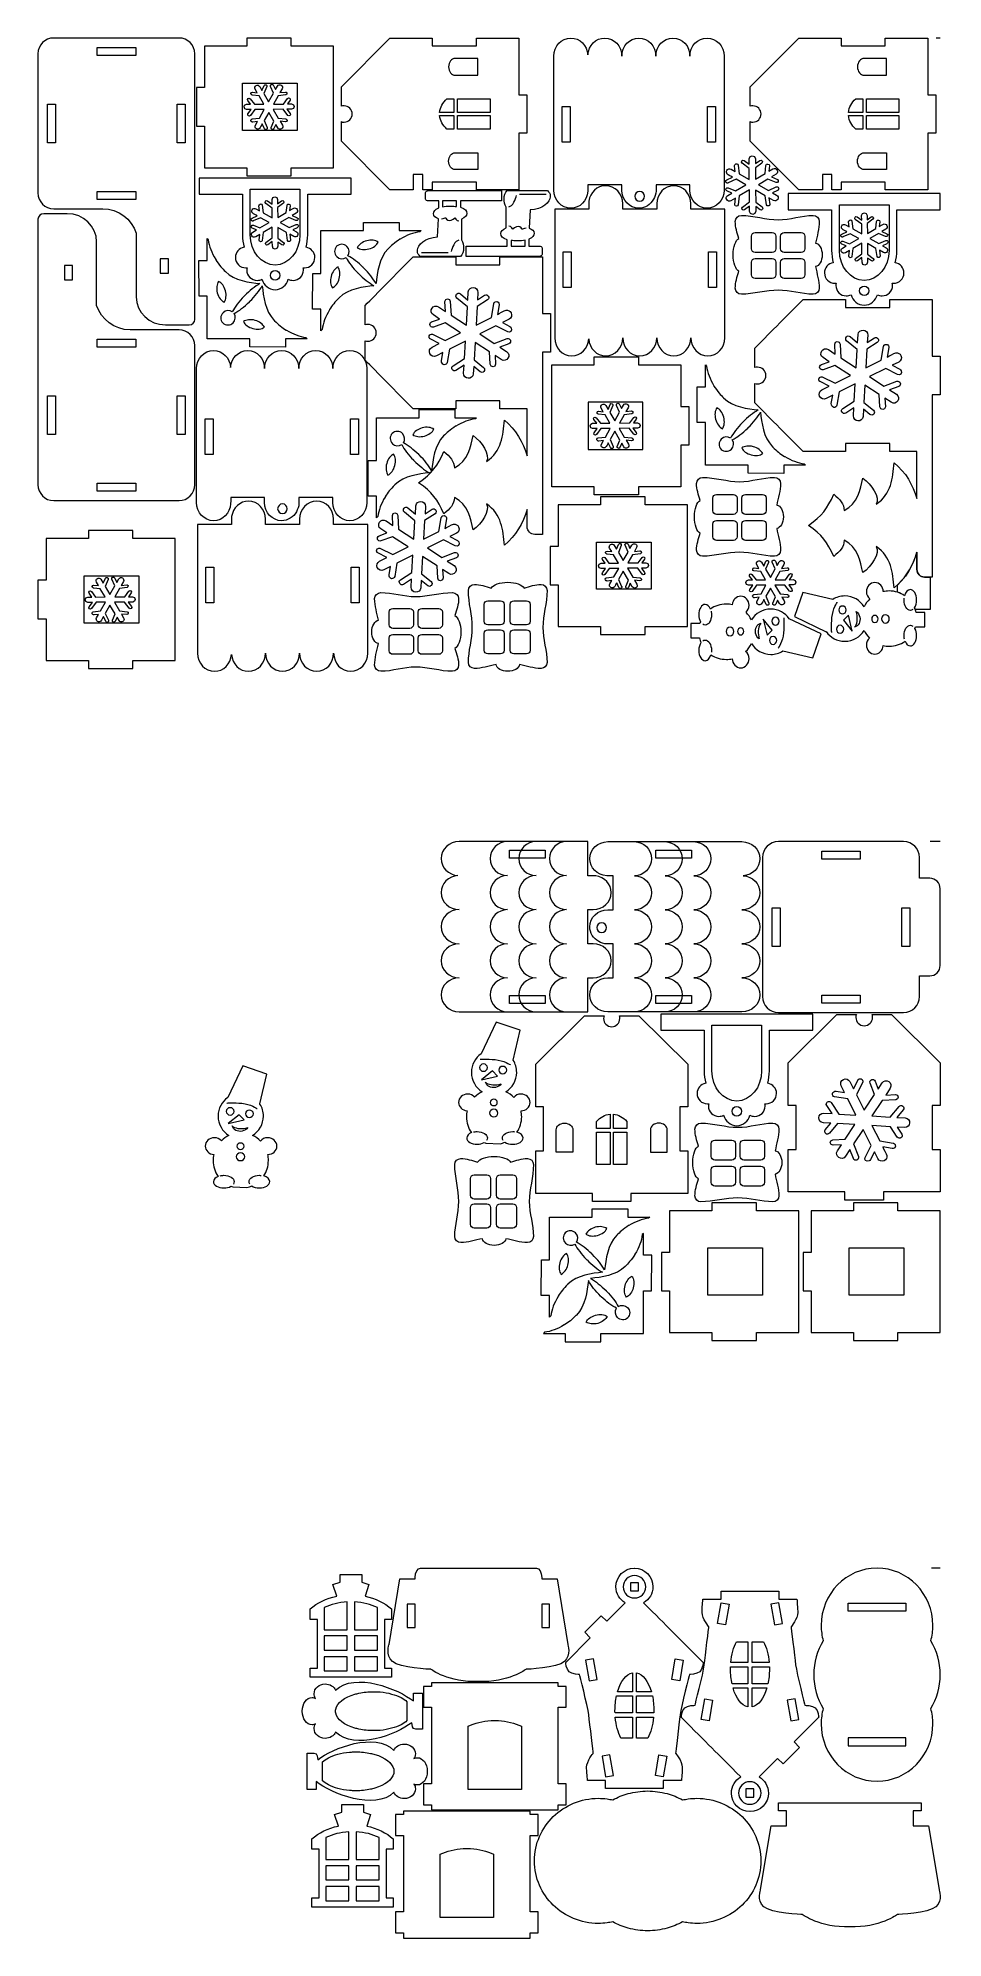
# Model space of a CAD drawing. Header units: centimetres. Extents: x -37 to 30, y -73 to 69.
import ezdxf

# ---------------------------------------------------------------- set-up
doc = ezdxf.new("R2010")
doc.units = ezdxf.units.CM
doc.header["$MEASUREMENT"] = 0
doc.layers.add('layer 1', color=7, linetype='Continuous')

msp = doc.modelspace()

# ---------------------------------------------------------------- linework, layer by layer
at = {"layer": 'layer 1', "color": 250, "lineweight": 9}
for points, knots in [([(-32.39623, 55.91196), (-32.39623, 55.91196), (-36.05275, 55.91196), (-36.05275, 55.91196), (-36.05275, 55.91196), (-36.70273, 55.91196), (-37.23451, 56.44374), (-37.23451, 57.09372), (-37.23451, 57.09372), (-37.23451, 57.09372), (-37.23451, 67.48904), (-37.23451, 67.48904), (-37.23451, 67.48904), (-37.23451, 68.13902), (-36.70273, 68.6708), (-36.05275, 68.6708), (-36.05275, 68.6708), (-36.05275, 68.6708), (-26.69687, 68.6708), (-26.69687, 68.6708), (-26.69687, 68.6708), (-26.04689, 68.6708), (-25.51511, 68.13902), (-25.51511, 67.48904), (-25.51511, 67.48904), (-25.51511, 67.48904), (-25.51511, 59.30044), (-25.51511, 59.30044), (-25.51511, 59.30044), (-25.51511, 59.30044), (-25.51511, 57.09372), (-25.51511, 57.09372), (-25.51511, 57.09372), (-25.51511, 57.09372), (-25.51511, 47.64704), (-25.51511, 47.64704), (-25.51511, 47.64704), (-25.51511, 47.42248), (-25.70701, 47.23878), (-25.94159, 47.23878), (-25.94159, 47.23878), (-25.94159, 47.23878), (-27.70509, 47.23878), (-27.70509, 47.23878), (-27.70509, 47.23878), (-28.90959, 47.23878), (-29.89507, 48.18218), (-29.89507, 49.33526), (-29.89507, 49.33526), (-29.89507, 49.33526), (-29.89507, 54.08396), (-29.89507, 54.08396), (-29.89507, 54.08396), (-30.23227, 55.14388), (-31.22473, 55.91196), (-32.39623, 55.91196)], [0, 0, 0, 0, 0.066666667, 0.066666667, 0.066666667, 0.066666667, 0.133333333, 0.133333333, 0.133333333, 0.133333333, 0.2, 0.2, 0.2, 0.2, 0.266666667, 0.266666667, 0.266666667, 0.266666667, 0.333333333, 0.333333333, 0.333333333, 0.333333333, 0.4, 0.4, 0.4, 0.4, 0.466666667, 0.466666667, 0.466666667, 0.466666667, 0.533333333, 0.533333333, 0.533333333, 0.533333333, 0.6, 0.6, 0.6, 0.6, 0.666666667, 0.666666667, 0.666666667, 0.666666667, 0.733333333, 0.733333333, 0.733333333, 0.733333333, 0.8, 0.8, 0.8, 0.8, 0.866666667, 0.866666667, 0.866666667, 0.866666667, 1, 1, 1, 1]), ([(-15.15291, 63.52258), (-15.15291, 63.52258), (-15.15291, 58.97436), (-15.15291, 58.97436), (-15.15291, 58.97436), (-15.15291, 58.97436), (-18.31779, 58.97436), (-18.31779, 58.97436), (-18.31779, 58.97436), (-18.31779, 58.97436), (-18.31779, 58.37436), (-18.31779, 58.37436), (-18.31779, 58.37436), (-18.31779, 58.37436), (-21.63583, 58.37436), (-21.63583, 58.37436), (-21.63583, 58.37436), (-21.63583, 58.37436), (-21.63583, 58.97436), (-21.63583, 58.97436), (-21.63583, 58.97436), (-21.63583, 58.97436), (-24.80073, 58.97436), (-24.80073, 58.97436), (-24.80073, 58.97436), (-24.80073, 58.97436), (-24.80073, 62.08282), (-24.80073, 62.08282), (-24.80073, 62.08282), (-24.80073, 62.08282), (-25.40073, 62.08282), (-25.40073, 62.08282), (-25.40073, 62.08282), (-25.40073, 62.08282), (-25.40073, 64.96234), (-25.40073, 64.96234), (-25.40073, 64.96234), (-25.40073, 64.96234), (-24.80073, 64.96234), (-24.80073, 64.96234), (-24.80073, 64.96234), (-24.80073, 64.96234), (-24.80073, 68.0708), (-24.80073, 68.0708), (-24.80073, 68.0708), (-24.80073, 68.0708), (-21.63583, 68.0708), (-21.63583, 68.0708), (-21.63583, 68.0708), (-21.63583, 68.0708), (-21.63583, 68.6708), (-21.63583, 68.6708), (-21.63583, 68.6708), (-21.63583, 68.6708), (-18.31779, 68.6708), (-18.31779, 68.6708), (-18.31779, 68.6708), (-18.31779, 68.6708), (-18.31779, 68.0708), (-18.31779, 68.0708), (-18.31779, 68.0708), (-18.31779, 68.0708), (-15.15291, 68.0708), (-15.15291, 68.0708), (-15.15291, 68.0708), (-15.15291, 68.0708), (-15.15291, 63.52258), (-15.15291, 63.52258)], [0, 0, 0, 0, 0.055555556, 0.055555556, 0.055555556, 0.055555556, 0.111111111, 0.111111111, 0.111111111, 0.111111111, 0.166666667, 0.166666667, 0.166666667, 0.166666667, 0.222222222, 0.222222222, 0.222222222, 0.222222222, 0.277777778, 0.277777778, 0.277777778, 0.277777778, 0.333333333, 0.333333333, 0.333333333, 0.333333333, 0.388888889, 0.388888889, 0.388888889, 0.388888889, 0.444444444, 0.444444444, 0.444444444, 0.444444444, 0.5, 0.5, 0.5, 0.5, 0.555555556, 0.555555556, 0.555555556, 0.555555556, 0.611111111, 0.611111111, 0.611111111, 0.611111111, 0.666666667, 0.666666667, 0.666666667, 0.666666667, 0.722222222, 0.722222222, 0.722222222, 0.722222222, 0.777777778, 0.777777778, 0.777777778, 0.777777778, 0.833333333, 0.833333333, 0.833333333, 0.833333333, 0.888888889, 0.888888889, 0.888888889, 0.888888889, 1, 1, 1, 1]), ([(-10.94647, 68.6708), (-10.94647, 68.6708), (-14.56879, 65.01916), (-14.56879, 65.01916), (-14.56879, 65.01916), (-14.56879, 65.01916), (-14.56879, 63.5668), (-14.56879, 63.5668), (-14.56879, 63.5668), (-14.50529, 63.58932), (-14.43695, 63.60162), (-14.36575, 63.60162), (-14.36575, 63.60162), (-14.03031, 63.60162), (-13.75829, 63.3296), (-13.75829, 62.99416), (-13.75829, 62.99416), (-13.75829, 62.65872), (-14.03031, 62.3867), (-14.36575, 62.3867), (-14.36575, 62.3867), (-14.43695, 62.3867), (-14.50529, 62.399), (-14.56879, 62.42152), (-14.56879, 62.42152), (-14.56879, 62.42152), (-14.56879, 60.96916), (-14.56879, 60.96916), (-14.56879, 60.96916), (-14.56879, 60.96916), (-10.94647, 57.31752), (-10.94647, 57.31752), (-10.94647, 57.31752), (-10.94647, 57.31752), (-9.19619, 57.31752), (-9.19619, 57.31752), (-9.19619, 57.31752), (-9.19619, 57.31752), (-9.19619, 58.46532), (-9.19619, 58.46532), (-9.19619, 58.46532), (-9.19619, 58.46532), (-8.48375, 58.46532), (-8.48375, 58.46532), (-8.48375, 58.46532), (-8.48375, 58.46532), (-8.48375, 57.31752), (-8.48375, 57.31752), (-8.48375, 57.31752), (-8.48375, 57.31752), (-7.77157, 57.31752), (-7.77157, 57.31752), (-7.77157, 57.31752), (-7.77157, 57.31752), (-7.77157, 57.9083), (-7.77157, 57.9083), (-7.77157, 57.9083), (-7.77157, 57.9083), (-4.47357, 57.9083), (-4.47357, 57.9083), (-4.47357, 57.9083), (-4.47357, 57.9083), (-4.47357, 57.31752), (-4.47357, 57.31752), (-4.47357, 57.31752), (-4.47357, 57.31752), (-1.29865, 57.31752), (-1.29865, 57.31752), (-1.29865, 57.31752), (-1.29865, 57.31752), (-1.29865, 61.5544), (-1.29865, 61.5544), (-1.29865, 61.5544), (-1.29865, 61.5544), (-0.69865, 61.5544), (-0.69865, 61.5544), (-0.69865, 61.5544), (-0.69865, 61.5544), (-0.69865, 64.43392), (-0.69865, 64.43392), (-0.69865, 64.43392), (-0.69865, 64.43392), (-1.29865, 64.43392), (-1.29865, 64.43392), (-1.29865, 64.43392), (-1.29865, 64.43392), (-1.29865, 68.6708), (-1.29865, 68.6708), (-1.29865, 68.6708), (-1.29865, 68.6708), (-4.47357, 68.6708), (-4.47357, 68.6708), (-4.47357, 68.6708), (-4.47357, 68.6708), (-4.47357, 68.08002), (-4.47357, 68.08002), (-4.47357, 68.08002), (-4.47357, 68.08002), (-7.77157, 68.08002), (-7.77157, 68.08002), (-7.77157, 68.08002), (-7.77157, 68.08002), (-7.77157, 68.6708), (-7.77157, 68.6708), (-7.77157, 68.6708), (-7.77157, 68.6708), (-10.94647, 68.6708), (-10.94647, 68.6708)], [0, 0, 0, 0, 0.035714286, 0.035714286, 0.035714286, 0.035714286, 0.071428571, 0.071428571, 0.071428571, 0.071428571, 0.107142857, 0.107142857, 0.107142857, 0.107142857, 0.142857143, 0.142857143, 0.142857143, 0.142857143, 0.178571429, 0.178571429, 0.178571429, 0.178571429, 0.214285714, 0.214285714, 0.214285714, 0.214285714, 0.25, 0.25, 0.25, 0.25, 0.285714286, 0.285714286, 0.285714286, 0.285714286, 0.321428571, 0.321428571, 0.321428571, 0.321428571, 0.357142857, 0.357142857, 0.357142857, 0.357142857, 0.392857143, 0.392857143, 0.392857143, 0.392857143, 0.428571429, 0.428571429, 0.428571429, 0.428571429, 0.464285714, 0.464285714, 0.464285714, 0.464285714, 0.5, 0.5, 0.5, 0.5, 0.535714286, 0.535714286, 0.535714286, 0.535714286, 0.571428571, 0.571428571, 0.571428571, 0.571428571, 0.607142857, 0.607142857, 0.607142857, 0.607142857, 0.642857143, 0.642857143, 0.642857143, 0.642857143, 0.678571429, 0.678571429, 0.678571429, 0.678571429, 0.714285714, 0.714285714, 0.714285714, 0.714285714, 0.75, 0.75, 0.75, 0.75, 0.785714286, 0.785714286, 0.785714286, 0.785714286, 0.821428571, 0.821428571, 0.821428571, 0.821428571, 0.857142857, 0.857142857, 0.857142857, 0.857142857, 0.892857143, 0.892857143, 0.892857143, 0.892857143, 0.928571429, 0.928571429, 0.928571429, 0.928571429, 1, 1, 1, 1]), ([(1.30561, 67.316), (1.30561, 67.316), (1.30561, 57.30982), (1.30561, 57.30982), (1.30561, 57.30982), (1.30561, 56.56172), (1.87555, 55.95502), (2.57831, 55.95502), (2.57831, 55.95502), (3.25229, 55.95502), (3.80411, 56.51302), (3.84819, 57.21862), (3.84819, 57.21862), (3.85053, 57.18102), (3.85591, 57.5437), (3.85959, 57.69968), (3.85959, 57.69968), (3.85959, 57.69968), (6.39077, 57.69968), (6.39077, 57.69968), (6.39077, 57.69968), (6.39077, 57.69968), (6.39077, 57.30982), (6.39077, 57.30982), (6.39077, 57.30982), (6.39077, 56.56172), (6.96071, 55.95502), (7.66347, 55.95502), (7.66347, 55.95502), (8.13017, 55.95502), (8.53873, 56.22248), (8.76007, 56.62134), (8.76007, 56.62134), (8.85011, 56.78356), (8.95041, 57.04072), (8.95041, 57.23004), (8.95041, 57.23004), (8.95041, 57.23004), (8.95041, 57.69968), (8.95041, 57.69968), (8.95041, 57.69968), (8.95041, 57.69968), (11.48159, 57.69968), (11.48159, 57.69968), (11.48159, 57.69968), (11.48159, 57.69968), (11.48159, 57.30982), (11.48159, 57.30982), (11.48159, 57.30982), (11.48159, 56.56172), (12.05153, 55.95502), (12.75431, 55.95502), (12.75431, 55.95502), (13.45707, 55.95502), (14.02701, 56.56172), (14.02701, 57.30982), (14.02701, 57.30982), (14.02701, 57.30982), (14.02701, 67.316), (14.02701, 67.316), (14.02701, 67.316), (14.02701, 68.0641), (13.45707, 68.6708), (12.75431, 68.6708), (12.75431, 68.6708), (12.05153, 68.6708), (11.48159, 68.0641), (11.48159, 67.316), (11.48159, 67.316), (11.48159, 68.0641), (10.91165, 68.6708), (10.20889, 68.6708), (10.20889, 68.6708), (9.50613, 68.6708), (8.93619, 68.0641), (8.93619, 67.316), (8.93619, 67.316), (8.93619, 68.0641), (8.36625, 68.6708), (7.66347, 68.6708), (7.66347, 68.6708), (6.96071, 68.6708), (6.39077, 68.0641), (6.39077, 67.316), (6.39077, 67.316), (6.39077, 68.0641), (5.82083, 68.6708), (5.11805, 68.6708), (5.11805, 68.6708), (4.44409, 68.6708), (3.89227, 68.1128), (3.84819, 67.4072), (3.84819, 67.4072), (3.80411, 68.1128), (3.25229, 68.6708), (2.57831, 68.6708), (2.57831, 68.6708), (1.87555, 68.6708), (1.30561, 68.0641), (1.30561, 67.316)], [0, 0, 0, 0, 0.038461538, 0.038461538, 0.038461538, 0.038461538, 0.076923077, 0.076923077, 0.076923077, 0.076923077, 0.115384615, 0.115384615, 0.115384615, 0.115384615, 0.153846154, 0.153846154, 0.153846154, 0.153846154, 0.192307692, 0.192307692, 0.192307692, 0.192307692, 0.230769231, 0.230769231, 0.230769231, 0.230769231, 0.269230769, 0.269230769, 0.269230769, 0.269230769, 0.307692308, 0.307692308, 0.307692308, 0.307692308, 0.346153846, 0.346153846, 0.346153846, 0.346153846, 0.384615385, 0.384615385, 0.384615385, 0.384615385, 0.423076923, 0.423076923, 0.423076923, 0.423076923, 0.461538462, 0.461538462, 0.461538462, 0.461538462, 0.5, 0.5, 0.5, 0.5, 0.538461538, 0.538461538, 0.538461538, 0.538461538, 0.576923077, 0.576923077, 0.576923077, 0.576923077, 0.615384615, 0.615384615, 0.615384615, 0.615384615, 0.653846154, 0.653846154, 0.653846154, 0.653846154, 0.692307692, 0.692307692, 0.692307692, 0.692307692, 0.730769231, 0.730769231, 0.730769231, 0.730769231, 0.769230769, 0.769230769, 0.769230769, 0.769230769, 0.807692308, 0.807692308, 0.807692308, 0.807692308, 0.846153846, 0.846153846, 0.846153846, 0.846153846, 0.884615385, 0.884615385, 0.884615385, 0.884615385, 0.923076923, 0.923076923, 0.923076923, 0.923076923, 1, 1, 1, 1]), ([(19.60441, 68.6708), (19.60441, 68.6708), (15.98209, 65.01916), (15.98209, 65.01916), (15.98209, 65.01916), (15.98209, 65.01916), (15.98209, 63.5668), (15.98209, 63.5668), (15.98209, 63.5668), (16.04559, 63.58932), (16.11393, 63.60162), (16.18513, 63.60162), (16.18513, 63.60162), (16.52057, 63.60162), (16.79259, 63.3296), (16.79259, 62.99416), (16.79259, 62.99416), (16.79259, 62.65872), (16.52057, 62.3867), (16.18513, 62.3867), (16.18513, 62.3867), (16.11393, 62.3867), (16.04559, 62.399), (15.98209, 62.42152), (15.98209, 62.42152), (15.98209, 62.42152), (15.98209, 60.96916), (15.98209, 60.96916), (15.98209, 60.96916), (15.98209, 60.96916), (19.60441, 57.31752), (19.60441, 57.31752), (19.60441, 57.31752), (19.60441, 57.31752), (21.37469, 57.31752), (21.37469, 57.31752), (21.37469, 57.31752), (21.37469, 57.31752), (21.37469, 58.46532), (21.37469, 58.46532), (21.37469, 58.46532), (21.37469, 58.46532), (22.08713, 58.46532), (22.08713, 58.46532), (22.08713, 58.46532), (22.08713, 58.46532), (22.08713, 57.31752), (22.08713, 57.31752), (22.08713, 57.31752), (22.08713, 57.31752), (22.77931, 57.31752), (22.77931, 57.31752), (22.77931, 57.31752), (22.77931, 57.31752), (22.77931, 57.9083), (22.77931, 57.9083), (22.77931, 57.9083), (22.77931, 57.9083), (26.07731, 57.9083), (26.07731, 57.9083), (26.07731, 57.9083), (26.07731, 57.9083), (26.07731, 57.31752), (26.07731, 57.31752), (26.07731, 57.31752), (26.07731, 57.31752), (29.25223, 57.31752), (29.25223, 57.31752), (29.25223, 57.31752), (29.25223, 57.31752), (29.25223, 61.5544), (29.25223, 61.5544), (29.25223, 61.5544), (29.25223, 61.5544), (29.85223, 61.5544), (29.85223, 61.5544), (29.85223, 61.5544), (29.85223, 61.5544), (29.85223, 64.43392), (29.85223, 64.43392), (29.85223, 64.43392), (29.85223, 64.43392), (29.25223, 64.43392), (29.25223, 64.43392), (29.25223, 64.43392), (29.25223, 64.43392), (29.25223, 68.6708), (29.25223, 68.6708), (29.25223, 68.6708), (29.25223, 68.6708), (26.07731, 68.6708), (26.07731, 68.6708), (26.07731, 68.6708), (26.07731, 68.6708), (26.07731, 68.08002), (26.07731, 68.08002), (26.07731, 68.08002), (26.07731, 68.08002), (22.77931, 68.08002), (22.77931, 68.08002), (22.77931, 68.08002), (22.77931, 68.08002), (22.77931, 68.6708), (22.77931, 68.6708), (22.77931, 68.6708), (22.77931, 68.6708), (19.60441, 68.6708), (19.60441, 68.6708)], [0, 0, 0, 0, 0.035714286, 0.035714286, 0.035714286, 0.035714286, 0.071428571, 0.071428571, 0.071428571, 0.071428571, 0.107142857, 0.107142857, 0.107142857, 0.107142857, 0.142857143, 0.142857143, 0.142857143, 0.142857143, 0.178571429, 0.178571429, 0.178571429, 0.178571429, 0.214285714, 0.214285714, 0.214285714, 0.214285714, 0.25, 0.25, 0.25, 0.25, 0.285714286, 0.285714286, 0.285714286, 0.285714286, 0.321428571, 0.321428571, 0.321428571, 0.321428571, 0.357142857, 0.357142857, 0.357142857, 0.357142857, 0.392857143, 0.392857143, 0.392857143, 0.392857143, 0.428571429, 0.428571429, 0.428571429, 0.428571429, 0.464285714, 0.464285714, 0.464285714, 0.464285714, 0.5, 0.5, 0.5, 0.5, 0.535714286, 0.535714286, 0.535714286, 0.535714286, 0.571428571, 0.571428571, 0.571428571, 0.571428571, 0.607142857, 0.607142857, 0.607142857, 0.607142857, 0.642857143, 0.642857143, 0.642857143, 0.642857143, 0.678571429, 0.678571429, 0.678571429, 0.678571429, 0.714285714, 0.714285714, 0.714285714, 0.714285714, 0.75, 0.75, 0.75, 0.75, 0.785714286, 0.785714286, 0.785714286, 0.785714286, 0.821428571, 0.821428571, 0.821428571, 0.821428571, 0.857142857, 0.857142857, 0.857142857, 0.857142857, 0.892857143, 0.892857143, 0.892857143, 0.892857143, 0.928571429, 0.928571429, 0.928571429, 0.928571429, 1, 1, 1, 1]), ([(-32.81457, 67.36802), (-32.81457, 67.36802), (-29.93505, 67.36802), (-29.93505, 67.36802), (-29.93505, 67.36802), (-29.93505, 67.36802), (-29.93505, 67.96802), (-29.93505, 67.96802), (-29.93505, 67.96802), (-29.93505, 67.96802), (-32.81457, 67.96802), (-32.81457, 67.96802), (-32.81457, 67.96802), (-32.81457, 67.96802), (-32.81457, 67.36802), (-32.81457, 67.36802)], [0, 0, 0, 0, 0.2, 0.2, 0.2, 0.2, 0.4, 0.4, 0.4, 0.4, 0.6, 0.6, 0.6, 0.6, 1, 1, 1, 1]), ([(-6.55205, 66.51428), (-6.55205, 66.85926), (-6.33037, 67.14146), (-6.05939, 67.14146), (-6.05939, 67.14146), (-6.05939, 67.14146), (-4.37393, 67.14146), (-4.37393, 67.14146), (-4.37393, 67.14146), (-4.37393, 67.14146), (-4.37393, 65.88714), (-4.37393, 65.88714), (-4.37393, 65.88714), (-4.37393, 65.88714), (-6.05939, 65.88714), (-6.05939, 65.88714), (-6.05939, 65.88714), (-6.33037, 65.88714), (-6.55205, 66.16934), (-6.55205, 66.51428)], [0, 0, 0, 0, 0.166666667, 0.166666667, 0.166666667, 0.166666667, 0.333333333, 0.333333333, 0.333333333, 0.333333333, 0.5, 0.5, 0.5, 0.5, 0.666666667, 0.666666667, 0.666666667, 0.666666667, 1, 1, 1, 1]), ([(23.99883, 66.51428), (23.99883, 66.85926), (24.22051, 67.14146), (24.49149, 67.14146), (24.49149, 67.14146), (24.49149, 67.14146), (26.17695, 67.14146), (26.17695, 67.14146), (26.17695, 67.14146), (26.17695, 67.14146), (26.17695, 65.88714), (26.17695, 65.88714), (26.17695, 65.88714), (26.17695, 65.88714), (24.49149, 65.88714), (24.49149, 65.88714), (24.49149, 65.88714), (24.22051, 65.88714), (23.99883, 66.16934), (23.99883, 66.51428)], [0, 0, 0, 0, 0.166666667, 0.166666667, 0.166666667, 0.166666667, 0.333333333, 0.333333333, 0.333333333, 0.333333333, 0.5, 0.5, 0.5, 0.5, 0.666666667, 0.666666667, 0.666666667, 0.666666667, 1, 1, 1, 1]), ([(-21.95421, 63.52258), (-21.95421, 63.52258), (-21.95421, 61.7563), (-21.95421, 61.7563), (-21.95421, 61.7563), (-21.95421, 61.7563), (-17.86391, 61.7563), (-17.86391, 61.7563), (-17.86391, 61.7563), (-17.86391, 61.7563), (-17.86391, 63.52258), (-17.86391, 63.52258), (-17.86391, 63.52258), (-17.86391, 63.52258), (-17.86391, 65.28886), (-17.86391, 65.28886), (-17.86391, 65.28886), (-17.86391, 65.28886), (-21.95421, 65.28886), (-21.95421, 65.28886), (-21.95421, 65.28886), (-21.95421, 65.28886), (-21.95421, 63.52258), (-21.95421, 63.52258)], [0, 0, 0, 0, 0.142857143, 0.142857143, 0.142857143, 0.142857143, 0.285714286, 0.285714286, 0.285714286, 0.285714286, 0.428571429, 0.428571429, 0.428571429, 0.428571429, 0.571428571, 0.571428571, 0.571428571, 0.571428571, 0.714285714, 0.714285714, 0.714285714, 0.714285714, 1, 1, 1, 1]), ([(-7.22739, 63.11632), (-7.22739, 63.11632), (-6.15897, 63.11632), (-6.15897, 63.11632), (-6.15897, 63.11632), (-6.15897, 63.11632), (-6.15897, 64.12128), (-6.15897, 64.12128), (-6.15897, 64.12128), (-6.15897, 64.12128), (-6.68723, 64.12128), (-6.68723, 64.12128), (-6.68723, 64.12128), (-6.99045, 63.8463), (-7.18753, 63.498), (-7.22739, 63.11632)], [0, 0, 0, 0, 0.2, 0.2, 0.2, 0.2, 0.4, 0.4, 0.4, 0.4, 0.6, 0.6, 0.6, 0.6, 1, 1, 1, 1]), ([(-5.87789, 63.11632), (-5.87789, 63.11632), (-3.45439, 63.11632), (-3.45439, 63.11632), (-3.45439, 63.11632), (-3.45439, 63.11632), (-3.45439, 64.12128), (-3.45439, 64.12128), (-3.45439, 64.12128), (-3.45439, 64.12128), (-5.87789, 64.12128), (-5.87789, 64.12128), (-5.87789, 64.12128), (-5.87789, 64.12128), (-5.87789, 63.11632), (-5.87789, 63.11632)], [0, 0, 0, 0, 0.2, 0.2, 0.2, 0.2, 0.4, 0.4, 0.4, 0.4, 0.6, 0.6, 0.6, 0.6, 1, 1, 1, 1]), ([(23.32349, 63.11632), (23.32349, 63.11632), (24.39191, 63.11632), (24.39191, 63.11632), (24.39191, 63.11632), (24.39191, 63.11632), (24.39191, 64.12128), (24.39191, 64.12128), (24.39191, 64.12128), (24.39191, 64.12128), (23.86365, 64.12128), (23.86365, 64.12128), (23.86365, 64.12128), (23.56043, 63.8463), (23.36335, 63.498), (23.32349, 63.11632)], [0, 0, 0, 0, 0.2, 0.2, 0.2, 0.2, 0.4, 0.4, 0.4, 0.4, 0.6, 0.6, 0.6, 0.6, 1, 1, 1, 1]), ([(24.67299, 63.11632), (24.67299, 63.11632), (27.09649, 63.11632), (27.09649, 63.11632), (27.09649, 63.11632), (27.09649, 63.11632), (27.09649, 64.12128), (27.09649, 64.12128), (27.09649, 64.12128), (27.09649, 64.12128), (24.67299, 64.12128), (24.67299, 64.12128), (24.67299, 64.12128), (24.67299, 64.12128), (24.67299, 63.11632), (24.67299, 63.11632)], [0, 0, 0, 0, 0.2, 0.2, 0.2, 0.2, 0.4, 0.4, 0.4, 0.4, 0.6, 0.6, 0.6, 0.6, 1, 1, 1, 1]), ([(-35.92303, 60.85162), (-35.92303, 60.85162), (-35.92303, 63.73114), (-35.92303, 63.73114), (-35.92303, 63.73114), (-35.92303, 63.73114), (-36.52303, 63.73114), (-36.52303, 63.73114), (-36.52303, 63.73114), (-36.52303, 63.73114), (-36.52303, 60.85162), (-36.52303, 60.85162), (-36.52303, 60.85162), (-36.52303, 60.85162), (-35.92303, 60.85162), (-35.92303, 60.85162)], [0, 0, 0, 0, 0.2, 0.2, 0.2, 0.2, 0.4, 0.4, 0.4, 0.4, 0.6, 0.6, 0.6, 0.6, 1, 1, 1, 1]), ([(-26.82659, 63.73114), (-26.82659, 63.73114), (-26.82659, 60.85162), (-26.82659, 60.85162), (-26.82659, 60.85162), (-26.82659, 60.85162), (-26.22659, 60.85162), (-26.22659, 60.85162), (-26.22659, 60.85162), (-26.22659, 60.85162), (-26.22659, 63.73114), (-26.22659, 63.73114), (-26.22659, 63.73114), (-26.22659, 63.73114), (-26.82659, 63.73114), (-26.82659, 63.73114)], [0, 0, 0, 0, 0.2, 0.2, 0.2, 0.2, 0.4, 0.4, 0.4, 0.4, 0.6, 0.6, 0.6, 0.6, 1, 1, 1, 1]), ([(-6.15897, 61.86706), (-6.15897, 61.86706), (-6.15897, 62.872), (-6.15897, 62.872), (-6.15897, 62.872), (-6.15897, 62.872), (-7.22739, 62.872), (-7.22739, 62.872), (-7.22739, 62.872), (-7.18753, 62.49034), (-6.99045, 62.14206), (-6.68721, 61.86706), (-6.68721, 61.86706), (-6.68721, 61.86706), (-6.15897, 61.86706), (-6.15897, 61.86706)], [0, 0, 0, 0, 0.2, 0.2, 0.2, 0.2, 0.4, 0.4, 0.4, 0.4, 0.6, 0.6, 0.6, 0.6, 1, 1, 1, 1]), ([(-5.87789, 62.872), (-5.87789, 62.872), (-5.87789, 61.86706), (-5.87789, 61.86706), (-5.87789, 61.86706), (-5.87789, 61.86706), (-3.45439, 61.86706), (-3.45439, 61.86706), (-3.45439, 61.86706), (-3.45439, 61.86706), (-3.45439, 62.872), (-3.45439, 62.872), (-3.45439, 62.872), (-3.45439, 62.872), (-5.87789, 62.872), (-5.87789, 62.872)], [0, 0, 0, 0, 0.2, 0.2, 0.2, 0.2, 0.4, 0.4, 0.4, 0.4, 0.6, 0.6, 0.6, 0.6, 1, 1, 1, 1]), ([(1.93811, 63.56128), (1.93811, 63.56128), (1.93811, 60.89684), (1.93811, 60.89684), (1.93811, 60.89684), (1.93811, 60.89684), (2.53807, 60.89684), (2.53807, 60.89684), (2.53807, 60.89684), (2.53807, 60.89684), (2.53809, 63.56128), (2.53809, 63.56128), (2.53809, 63.56128), (2.53809, 63.56128), (1.93811, 63.56128), (1.93811, 63.56128)], [0, 0, 0, 0, 0.2, 0.2, 0.2, 0.2, 0.4, 0.4, 0.4, 0.4, 0.6, 0.6, 0.6, 0.6, 1, 1, 1, 1]), ([(12.79451, 63.56128), (12.79451, 63.56128), (12.79451, 60.89684), (12.79451, 60.89684), (12.79451, 60.89684), (12.79451, 60.89684), (13.39447, 60.89684), (13.39447, 60.89684), (13.39447, 60.89684), (13.39447, 60.89684), (13.39449, 63.56128), (13.39449, 63.56128), (13.39449, 63.56128), (13.39449, 63.56128), (12.79451, 63.56128), (12.79451, 63.56128)], [0, 0, 0, 0, 0.2, 0.2, 0.2, 0.2, 0.4, 0.4, 0.4, 0.4, 0.6, 0.6, 0.6, 0.6, 1, 1, 1, 1]), ([(24.39191, 61.86706), (24.39191, 61.86706), (24.39191, 62.872), (24.39191, 62.872), (24.39191, 62.872), (24.39191, 62.872), (23.32349, 62.872), (23.32349, 62.872), (23.32349, 62.872), (23.36335, 62.49034), (23.56043, 62.14206), (23.86367, 61.86706), (23.86367, 61.86706), (23.86367, 61.86706), (24.39191, 61.86706), (24.39191, 61.86706)], [0, 0, 0, 0, 0.2, 0.2, 0.2, 0.2, 0.4, 0.4, 0.4, 0.4, 0.6, 0.6, 0.6, 0.6, 1, 1, 1, 1]), ([(24.67299, 62.872), (24.67299, 62.872), (24.67299, 61.86706), (24.67299, 61.86706), (24.67299, 61.86706), (24.67299, 61.86706), (27.09649, 61.86706), (27.09649, 61.86706), (27.09649, 61.86706), (27.09649, 61.86706), (27.09649, 62.872), (27.09649, 62.872), (27.09649, 62.872), (27.09649, 62.872), (24.67299, 62.872), (24.67299, 62.872)], [0, 0, 0, 0, 0.2, 0.2, 0.2, 0.2, 0.4, 0.4, 0.4, 0.4, 0.6, 0.6, 0.6, 0.6, 1, 1, 1, 1]), ([(-6.55205, 59.47404), (-6.55205, 59.12906), (-6.33037, 58.84686), (-6.05939, 58.84686), (-6.05939, 58.84686), (-6.05939, 58.84686), (-4.37393, 58.84686), (-4.37393, 58.84686), (-4.37393, 58.84686), (-4.37393, 58.84686), (-4.37393, 60.10118), (-4.37393, 60.10118), (-4.37393, 60.10118), (-4.37393, 60.10118), (-6.05939, 60.10118), (-6.05939, 60.10118), (-6.05939, 60.10118), (-6.33037, 60.10118), (-6.55205, 59.81898), (-6.55205, 59.47404)], [0, 0, 0, 0, 0.166666667, 0.166666667, 0.166666667, 0.166666667, 0.333333333, 0.333333333, 0.333333333, 0.333333333, 0.5, 0.5, 0.5, 0.5, 0.666666667, 0.666666667, 0.666666667, 0.666666667, 1, 1, 1, 1]), ([(23.99883, 59.47404), (23.99883, 59.12906), (24.22051, 58.84686), (24.49149, 58.84686), (24.49149, 58.84686), (24.49149, 58.84686), (26.17695, 58.84686), (26.17695, 58.84686), (26.17695, 58.84686), (26.17695, 58.84686), (26.17695, 60.10118), (26.17695, 60.10118), (26.17695, 60.10118), (26.17695, 60.10118), (24.49149, 60.10118), (24.49149, 60.10118), (24.49149, 60.10118), (24.22051, 60.10118), (23.99883, 59.81898), (23.99883, 59.47404)], [0, 0, 0, 0, 0.166666667, 0.166666667, 0.166666667, 0.166666667, 0.333333333, 0.333333333, 0.333333333, 0.333333333, 0.5, 0.5, 0.5, 0.5, 0.666666667, 0.666666667, 0.666666667, 0.666666667, 1, 1, 1, 1]), ([(-29.93505, 57.21474), (-29.93505, 57.21474), (-32.81457, 57.21474), (-32.81457, 57.21474), (-32.81457, 57.21474), (-32.81457, 57.21474), (-32.81457, 56.61474), (-32.81457, 56.61474), (-32.81457, 56.61474), (-32.81457, 56.61474), (-29.93505, 56.61474), (-29.93505, 56.61474), (-29.93505, 56.61474), (-29.93505, 56.61474), (-29.93505, 57.21474), (-29.93505, 57.21474)], [0, 0, 0, 0, 0.2, 0.2, 0.2, 0.2, 0.4, 0.4, 0.4, 0.4, 0.6, 0.6, 0.6, 0.6, 1, 1, 1, 1]), ([(-2.59311, 56.49884), (-2.59311, 56.49884), (-2.59311, 57.27128), (-2.59311, 57.27128), (-2.59311, 57.27128), (-2.59311, 57.27128), (-3.76091, 57.27128), (-3.76091, 57.27128), (-3.76091, 57.27128), (-3.76091, 57.27128), (-8.02157, 57.27128), (-8.02157, 57.27128), (-8.02157, 57.27128), (-8.16751, 57.27128), (-8.28697, 57.20656), (-8.28697, 57.12746), (-8.28697, 57.12746), (-8.28697, 57.12746), (-8.28697, 56.64266), (-8.28697, 56.64266), (-8.28697, 56.64266), (-8.28697, 56.56356), (-8.16755, 56.49884), (-8.02157, 56.49884), (-8.02157, 56.49884), (-8.02157, 56.49884), (-7.29145, 56.49884), (-7.29145, 56.49884), (-7.29145, 56.49884), (-7.29145, 56.49884), (-7.29145, 55.9777), (-7.29145, 55.9777), (-7.29145, 55.9777), (-7.57015, 55.86096), (-7.68803, 55.69006), (-7.68803, 55.5559), (-7.68803, 55.5559), (-7.68803, 55.32338), (-7.54291, 55.25458), (-7.31017, 55.1534), (-7.31017, 55.1534), (-7.31017, 55.1534), (-7.38039, 53.80562), (-7.38039, 53.80562), (-7.38039, 53.80562), (-8.28975, 53.80562), (-8.88581, 53.18404), (-8.88581, 52.8316), (-8.88581, 52.8316), (-8.88581, 52.47916), (-8.80823, 52.49706), (-8.67247, 52.35692), (-8.67247, 52.35692), (-8.67247, 52.35692), (-5.66511, 52.35692), (-5.66511, 52.35692), (-5.66511, 52.35692), (-5.36035, 52.67152), (-5.37751, 53.22622), (-5.59223, 53.58544), (-5.59223, 53.58544), (-5.59223, 53.58544), (-5.59223, 55.14214), (-5.59223, 55.14214), (-5.59223, 55.14214), (-5.34391, 55.24384), (-5.18757, 55.39154), (-5.18757, 55.5559), (-5.18757, 55.5559), (-5.18757, 55.75912), (-5.31189, 55.92804), (-5.66679, 56.02474), (-5.66679, 56.02474), (-5.66679, 56.02474), (-5.66679, 56.49884), (-5.66679, 56.49884), (-5.66679, 56.49884), (-5.66679, 56.49884), (-3.76091, 56.49884), (-3.76091, 56.49884), (-3.76091, 56.49884), (-3.76091, 56.49884), (-2.59311, 56.49884), (-2.59311, 56.49884)], [0, 0, 0, 0, 0.045454545, 0.045454545, 0.045454545, 0.045454545, 0.090909091, 0.090909091, 0.090909091, 0.090909091, 0.136363636, 0.136363636, 0.136363636, 0.136363636, 0.181818182, 0.181818182, 0.181818182, 0.181818182, 0.227272727, 0.227272727, 0.227272727, 0.227272727, 0.272727273, 0.272727273, 0.272727273, 0.272727273, 0.318181818, 0.318181818, 0.318181818, 0.318181818, 0.363636364, 0.363636364, 0.363636364, 0.363636364, 0.409090909, 0.409090909, 0.409090909, 0.409090909, 0.454545455, 0.454545455, 0.454545455, 0.454545455, 0.5, 0.5, 0.5, 0.5, 0.545454545, 0.545454545, 0.545454545, 0.545454545, 0.590909091, 0.590909091, 0.590909091, 0.590909091, 0.636363636, 0.636363636, 0.636363636, 0.636363636, 0.681818182, 0.681818182, 0.681818182, 0.681818182, 0.727272727, 0.727272727, 0.727272727, 0.727272727, 0.772727273, 0.772727273, 0.772727273, 0.772727273, 0.818181818, 0.818181818, 0.818181818, 0.818181818, 0.863636364, 0.863636364, 0.863636364, 0.863636364, 0.909090909, 0.909090909, 0.909090909, 0.909090909, 1, 1, 1, 1]), ([(-5.24965, 53.12936), (-5.24965, 53.12936), (-5.24965, 52.35692), (-5.24965, 52.35692), (-5.24965, 52.35692), (-5.24965, 52.35692), (-4.08185, 52.35692), (-4.08185, 52.35692), (-4.08185, 52.35692), (-4.08185, 52.35692), (0.17881, 52.35692), (0.17881, 52.35692), (0.17881, 52.35692), (0.32475, 52.35692), (0.44421, 52.42164), (0.44421, 52.50074), (0.44421, 52.50074), (0.44421, 52.50074), (0.44421, 52.98554), (0.44421, 52.98554), (0.44421, 52.98554), (0.44421, 53.06464), (0.32479, 53.12936), (0.17881, 53.12936), (0.17881, 53.12936), (0.17881, 53.12936), (-0.55131, 53.12936), (-0.55131, 53.12936), (-0.55131, 53.12936), (-0.55131, 53.12936), (-0.55131, 53.6505), (-0.55131, 53.6505), (-0.55131, 53.6505), (-0.27261, 53.76724), (-0.15473, 53.93814), (-0.15473, 54.0723), (-0.15473, 54.0723), (-0.15473, 54.30482), (-0.29985, 54.37362), (-0.53259, 54.4748), (-0.53259, 54.4748), (-0.53259, 54.4748), (-0.46237, 55.82258), (-0.46237, 55.82258), (-0.46237, 55.82258), (0.44699, 55.82258), (1.04305, 56.44416), (1.04305, 56.7966), (1.04305, 56.7966), (1.04305, 57.14904), (0.96547, 57.13114), (0.82971, 57.27128), (0.82971, 57.27128), (0.82971, 57.27128), (-2.17765, 57.27128), (-2.17765, 57.27128), (-2.17765, 57.27128), (-2.48241, 56.95668), (-2.46525, 56.40198), (-2.25053, 56.04276), (-2.25053, 56.04276), (-2.25053, 56.04276), (-2.25053, 54.48606), (-2.25053, 54.48606), (-2.25053, 54.48606), (-2.49885, 54.38436), (-2.65519, 54.23666), (-2.65519, 54.0723), (-2.65519, 54.0723), (-2.65519, 53.86908), (-2.53087, 53.70016), (-2.17597, 53.60346), (-2.17597, 53.60346), (-2.17597, 53.60346), (-2.17597, 53.12936), (-2.17597, 53.12936), (-2.17597, 53.12936), (-2.17597, 53.12936), (-4.08185, 53.12936), (-4.08185, 53.12936), (-4.08185, 53.12936), (-4.08185, 53.12936), (-5.24965, 53.12936), (-5.24965, 53.12936)], [0, 0, 0, 0, 0.045454545, 0.045454545, 0.045454545, 0.045454545, 0.090909091, 0.090909091, 0.090909091, 0.090909091, 0.136363636, 0.136363636, 0.136363636, 0.136363636, 0.181818182, 0.181818182, 0.181818182, 0.181818182, 0.227272727, 0.227272727, 0.227272727, 0.227272727, 0.272727273, 0.272727273, 0.272727273, 0.272727273, 0.318181818, 0.318181818, 0.318181818, 0.318181818, 0.363636364, 0.363636364, 0.363636364, 0.363636364, 0.409090909, 0.409090909, 0.409090909, 0.409090909, 0.454545455, 0.454545455, 0.454545455, 0.454545455, 0.5, 0.5, 0.5, 0.5, 0.545454545, 0.545454545, 0.545454545, 0.545454545, 0.590909091, 0.590909091, 0.590909091, 0.590909091, 0.636363636, 0.636363636, 0.636363636, 0.636363636, 0.681818182, 0.681818182, 0.681818182, 0.681818182, 0.727272727, 0.727272727, 0.727272727, 0.727272727, 0.772727273, 0.772727273, 0.772727273, 0.772727273, 0.818181818, 0.818181818, 0.818181818, 0.818181818, 0.863636364, 0.863636364, 0.863636364, 0.863636364, 0.909090909, 0.909090909, 0.909090909, 0.909090909, 1, 1, 1, 1]), ([(1.37175, 46.27824), (1.37175, 46.27824), (1.37175, 55.89456), (1.37175, 55.89456), (1.37175, 55.89456), (1.37175, 55.89456), (3.92573, 55.89456), (3.92573, 55.89456), (3.92573, 55.89456), (3.92573, 55.89456), (3.92573, 56.4871), (3.92573, 56.4871), (3.92573, 56.4871), (4.01767, 57.1391), (4.54615, 57.63922), (5.18419, 57.63922), (5.18419, 57.63922), (5.88697, 57.63922), (6.45691, 57.03252), (6.45691, 56.28442), (6.45691, 56.28442), (6.45691, 56.28442), (6.45691, 55.89456), (6.45691, 55.89456), (6.45691, 55.89456), (6.45691, 55.89456), (9.00233, 55.89456), (9.00233, 55.89456), (9.00233, 55.89456), (9.00233, 55.89456), (9.00233, 56.28442), (9.00233, 56.28442), (9.00233, 56.28442), (9.00233, 57.03252), (9.57227, 57.63922), (10.27503, 57.63922), (10.27503, 57.63922), (10.97779, 57.63922), (11.54773, 57.03252), (11.54773, 56.28442), (11.54773, 56.28442), (11.54773, 56.28442), (11.54773, 55.89456), (11.54773, 55.89456), (11.54773, 55.89456), (11.54773, 55.89456), (14.09315, 55.89456), (14.09315, 55.89456), (14.09315, 55.89456), (14.09315, 55.89456), (14.09315, 46.27824), (14.09315, 46.27824), (14.09315, 46.27824), (14.09315, 45.53014), (13.52321, 44.92344), (12.82045, 44.92344), (12.82045, 44.92344), (12.11767, 44.92344), (11.54773, 45.53014), (11.54773, 46.27824), (11.54773, 46.27824), (11.54773, 45.53014), (10.97779, 44.92344), (10.27503, 44.92344), (10.27503, 44.92344), (9.57227, 44.92344), (9.00233, 45.53014), (9.00233, 46.27824), (9.00233, 46.27824), (9.00233, 45.53014), (8.43239, 44.92344), (7.72961, 44.92344), (7.72961, 44.92344), (7.02685, 44.92344), (6.45691, 45.53014), (6.45691, 46.27824), (6.45691, 46.27824), (6.45691, 45.53014), (5.88697, 44.92344), (5.18419, 44.92344), (5.18419, 44.92344), (4.51023, 44.92344), (3.95841, 45.48144), (3.91433, 46.18704), (3.91433, 46.18704), (3.87025, 45.48144), (3.31843, 44.92344), (2.64445, 44.92344), (2.64445, 44.92344), (1.94169, 44.92344), (1.37175, 45.53014), (1.37175, 46.27824)], [0, 0, 0, 0, 0.041666667, 0.041666667, 0.041666667, 0.041666667, 0.083333333, 0.083333333, 0.083333333, 0.083333333, 0.125, 0.125, 0.125, 0.125, 0.166666667, 0.166666667, 0.166666667, 0.166666667, 0.208333333, 0.208333333, 0.208333333, 0.208333333, 0.25, 0.25, 0.25, 0.25, 0.291666667, 0.291666667, 0.291666667, 0.291666667, 0.333333333, 0.333333333, 0.333333333, 0.333333333, 0.375, 0.375, 0.375, 0.375, 0.416666667, 0.416666667, 0.416666667, 0.416666667, 0.458333333, 0.458333333, 0.458333333, 0.458333333, 0.5, 0.5, 0.5, 0.5, 0.541666667, 0.541666667, 0.541666667, 0.541666667, 0.583333333, 0.583333333, 0.583333333, 0.583333333, 0.625, 0.625, 0.625, 0.625, 0.666666667, 0.666666667, 0.666666667, 0.666666667, 0.708333333, 0.708333333, 0.708333333, 0.708333333, 0.75, 0.75, 0.75, 0.75, 0.791666667, 0.791666667, 0.791666667, 0.791666667, 0.833333333, 0.833333333, 0.833333333, 0.833333333, 0.875, 0.875, 0.875, 0.875, 0.916666667, 0.916666667, 0.916666667, 0.916666667, 1, 1, 1, 1]), ([(8.08517, 56.84668), (8.08517, 56.64718), (7.92339, 56.4854), (7.72389, 56.4854), (7.72389, 56.4854), (7.52439, 56.4854), (7.36261, 56.64718), (7.36261, 56.84668), (7.36261, 56.84668), (7.36261, 57.04618), (7.52439, 57.20796), (7.72389, 57.20796), (7.72389, 57.20796), (7.92339, 57.20796), (8.08517, 57.04618), (8.08517, 56.84668)], [0, 0, 0, 0, 0.2, 0.2, 0.2, 0.2, 0.4, 0.4, 0.4, 0.4, 0.6, 0.6, 0.6, 0.6, 1, 1, 1, 1]), ([(-30.35339, 46.8722), (-30.35339, 46.8722), (-26.69687, 46.8722), (-26.69687, 46.8722), (-26.69687, 46.8722), (-26.04689, 46.8722), (-25.51511, 46.34042), (-25.51511, 45.69044), (-25.51511, 45.69044), (-25.51511, 45.69044), (-25.51511, 35.29512), (-25.51511, 35.29512), (-25.51511, 35.29512), (-25.51511, 34.64514), (-26.04689, 34.11336), (-26.69687, 34.11336), (-26.69687, 34.11336), (-26.69687, 34.11336), (-36.05275, 34.11336), (-36.05275, 34.11336), (-36.05275, 34.11336), (-36.70273, 34.11336), (-37.23451, 34.64514), (-37.23451, 35.29512), (-37.23451, 35.29512), (-37.23451, 35.29512), (-37.23451, 43.48372), (-37.23451, 43.48372), (-37.23451, 43.48372), (-37.23451, 43.48372), (-37.23451, 45.69044), (-37.23451, 45.69044), (-37.23451, 45.69044), (-37.23451, 45.69044), (-37.23451, 55.13712), (-37.23451, 55.13712), (-37.23451, 55.13712), (-37.23451, 55.36168), (-37.04261, 55.54538), (-36.80803, 55.54538), (-36.80803, 55.54538), (-36.80803, 55.54538), (-35.04453, 55.54538), (-35.04453, 55.54538), (-35.04453, 55.54538), (-33.84003, 55.54538), (-32.85455, 54.60198), (-32.85455, 53.4489), (-32.85455, 53.4489), (-32.85455, 53.4489), (-32.85455, 48.7002), (-32.85455, 48.7002), (-32.85455, 48.7002), (-32.51735, 47.64028), (-31.52489, 46.8722), (-30.35339, 46.8722)], [0, 0, 0, 0, 0.066666667, 0.066666667, 0.066666667, 0.066666667, 0.133333333, 0.133333333, 0.133333333, 0.133333333, 0.2, 0.2, 0.2, 0.2, 0.266666667, 0.266666667, 0.266666667, 0.266666667, 0.333333333, 0.333333333, 0.333333333, 0.333333333, 0.4, 0.4, 0.4, 0.4, 0.466666667, 0.466666667, 0.466666667, 0.466666667, 0.533333333, 0.533333333, 0.533333333, 0.533333333, 0.6, 0.6, 0.6, 0.6, 0.666666667, 0.666666667, 0.666666667, 0.666666667, 0.733333333, 0.733333333, 0.733333333, 0.733333333, 0.8, 0.8, 0.8, 0.8, 0.866666667, 0.866666667, 0.866666667, 0.866666667, 1, 1, 1, 1]), ([(-7.00359, 56.49884), (-7.00359, 56.49884), (-5.95465, 56.49884), (-5.95465, 56.49884), (-5.95465, 56.49884), (-5.95465, 56.49884), (-5.95465, 56.0802), (-5.95465, 56.0802), (-5.95465, 56.0802), (-6.08369, 56.09698), (-6.23211, 56.10762), (-6.40221, 56.11128), (-6.40221, 56.11128), (-6.63869, 56.11638), (-6.83787, 56.09806), (-7.00359, 56.06414), (-7.00359, 56.06414), (-7.00359, 56.06414), (-7.00359, 56.49884), (-7.00359, 56.49884)], [0, 0, 0, 0, 0.166666667, 0.166666667, 0.166666667, 0.166666667, 0.333333333, 0.333333333, 0.333333333, 0.333333333, 0.5, 0.5, 0.5, 0.5, 0.666666667, 0.666666667, 0.666666667, 0.666666667, 1, 1, 1, 1]), ([(-0.83917, 53.12936), (-0.83917, 53.12936), (-1.88811, 53.12936), (-1.88811, 53.12936), (-1.88811, 53.12936), (-1.88811, 53.12936), (-1.88811, 53.548), (-1.88811, 53.548), (-1.88811, 53.548), (-1.75907, 53.53122), (-1.61065, 53.52058), (-1.44055, 53.51692), (-1.44055, 53.51692), (-1.20407, 53.51182), (-1.00489, 53.53014), (-0.83917, 53.56406), (-0.83917, 53.56406), (-0.83917, 53.56406), (-0.83917, 53.12936), (-0.83917, 53.12936)], [0, 0, 0, 0, 0.166666667, 0.166666667, 0.166666667, 0.166666667, 0.333333333, 0.333333333, 0.333333333, 0.333333333, 0.5, 0.5, 0.5, 0.5, 0.666666667, 0.666666667, 0.666666667, 0.666666667, 1, 1, 1, 1]), ([(2.00423, 52.6989), (2.00423, 52.6989), (2.00423, 50.03446), (2.00423, 50.03446), (2.00423, 50.03446), (2.00423, 50.03446), (2.60421, 50.03446), (2.60421, 50.03446), (2.60421, 50.03446), (2.60421, 50.03446), (2.60421, 52.6989), (2.60421, 52.6989), (2.60421, 52.6989), (2.60421, 52.6989), (2.00423, 52.6989), (2.00423, 52.6989)], [0, 0, 0, 0, 0.2, 0.2, 0.2, 0.2, 0.4, 0.4, 0.4, 0.4, 0.6, 0.6, 0.6, 0.6, 1, 1, 1, 1]), ([(12.86065, 52.6989), (12.86065, 52.6989), (12.86065, 50.03446), (12.86065, 50.03446), (12.86065, 50.03446), (12.86065, 50.03446), (13.46063, 50.03446), (13.46063, 50.03446), (13.46063, 50.03446), (13.46063, 50.03446), (13.46063, 52.6989), (13.46063, 52.6989), (13.46063, 52.6989), (13.46063, 52.6989), (12.86065, 52.6989), (12.86065, 52.6989)], [0, 0, 0, 0, 0.2, 0.2, 0.2, 0.2, 0.4, 0.4, 0.4, 0.4, 0.6, 0.6, 0.6, 0.6, 1, 1, 1, 1]), ([(-35.25449, 50.605), (-35.25449, 50.605), (-35.25449, 51.6717), (-35.25449, 51.6717), (-35.25449, 51.6717), (-35.25449, 51.6717), (-34.65449, 51.6717), (-34.65449, 51.6717), (-34.65449, 51.6717), (-34.65449, 51.6717), (-34.65449, 50.605), (-34.65449, 50.605), (-34.65449, 50.605), (-34.65449, 50.605), (-35.25449, 50.605), (-35.25449, 50.605)], [0, 0, 0, 0, 0.2, 0.2, 0.2, 0.2, 0.4, 0.4, 0.4, 0.4, 0.6, 0.6, 0.6, 0.6, 1, 1, 1, 1]), ([(-27.49513, 52.17916), (-27.49513, 52.17916), (-27.49513, 51.11246), (-27.49513, 51.11246), (-27.49513, 51.11246), (-27.49513, 51.11246), (-28.09513, 51.11246), (-28.09513, 51.11246), (-28.09513, 51.11246), (-28.09513, 51.11246), (-28.09513, 52.17916), (-28.09513, 52.17916), (-28.09513, 52.17916), (-28.09513, 52.17916), (-27.49513, 52.17916), (-27.49513, 52.17916)], [0, 0, 0, 0, 0.2, 0.2, 0.2, 0.2, 0.4, 0.4, 0.4, 0.4, 0.6, 0.6, 0.6, 0.6, 1, 1, 1, 1]), ([(-9.19251, 52.32156), (-10.51233, 50.99108), (-11.91921, 49.57278), (-12.79843, 48.68646), (-12.79843, 48.68646), (-12.79843, 48.68646), (-12.79843, 47.23324), (-12.79843, 47.23324), (-12.79843, 47.23324), (-12.73319, 47.25636), (-12.66299, 47.269), (-12.58983, 47.269), (-12.58983, 47.269), (-12.24521, 47.269), (-11.96575, 46.98954), (-11.96575, 46.64492), (-11.96575, 46.64492), (-11.96575, 46.3003), (-12.24521, 46.02084), (-12.58983, 46.02084), (-12.58983, 46.02084), (-12.66299, 46.02084), (-12.73319, 46.03348), (-12.79843, 46.0566), (-12.79843, 46.0566), (-12.79843, 46.0566), (-12.79843, 44.60338), (-12.79843, 44.60338), (-12.79843, 44.60338), (-11.91725, 43.71504), (-10.51563, 42.3021), (-9.19251, 40.96828), (-9.19251, 40.96828), (-9.19251, 40.96828), (-6.01761, 40.96828), (-6.01761, 40.96828), (-6.01761, 40.96828), (-6.01761, 40.96828), (-6.01761, 41.55906), (-6.01761, 41.55906), (-6.01761, 41.55906), (-6.01761, 41.55906), (-2.71961, 41.55906), (-2.71961, 41.55906), (-2.71961, 41.55906), (-2.71961, 41.55906), (-2.71961, 40.96828), (-2.71961, 40.96828), (-2.71961, 40.96828), (-2.71961, 40.96828), (-0.68473, 40.96828), (-0.68473, 40.96828), (-0.68473, 40.96828), (-0.68473, 40.96828), (-0.68473, 37.45154), (-0.68473, 37.45154), (-0.68473, 37.45154), (-0.98197, 38.47614), (-1.52197, 39.41926), (-2.38785, 40.12844), (-2.38785, 40.12844), (-2.49563, 38.9548), (-2.56933, 37.8318), (-3.72609, 37.0303), (-3.72609, 37.0303), (-3.42153, 37.5382), (-4.08153, 38.53696), (-4.72449, 38.9772), (-4.72449, 38.9772), (-4.87923, 38.16258), (-5.10153, 37.06024), (-6.11919, 36.5671), (-6.11919, 36.5671), (-6.12933, 37.0519), (-6.44425, 37.41632), (-6.89769, 37.77108), (-6.89769, 37.77108), (-7.38347, 36.70096), (-7.77251, 36.15734), (-8.79489, 35.4509), (-8.79489, 35.4509), (-7.77251, 34.74446), (-7.38347, 34.20084), (-6.89769, 33.13072), (-6.89769, 33.13072), (-6.44425, 33.48548), (-6.12933, 33.8499), (-6.11919, 34.3347), (-6.11919, 34.3347), (-5.10153, 33.84156), (-4.87923, 32.73922), (-4.72449, 31.9246), (-4.72449, 31.9246), (-4.08153, 32.36484), (-3.42153, 33.3636), (-3.72609, 33.8715), (-3.72609, 33.8715), (-2.56933, 33.07), (-2.49563, 31.947), (-2.38785, 30.77336), (-2.38785, 30.77336), (-1.52197, 31.48254), (-0.98197, 32.42566), (-0.68473, 33.45026), (-0.68473, 33.45026), (-0.68473, 33.45026), (-0.68473, 32.16234), (-0.68473, 32.16234), (-0.68473, 32.16234), (-0.68473, 31.84882), (-0.42823, 31.59232), (-0.11471, 31.59232), (-0.11471, 31.59232), (-0.11471, 31.59232), (0.45531, 31.59232), (0.45531, 31.59232), (0.45531, 31.59232), (0.45531, 31.59232), (0.45531, 40.96828), (0.45531, 40.96828), (0.45531, 40.96828), (0.45531, 40.96828), (0.45531, 41.17468), (0.45531, 41.17468), (0.45531, 41.17468), (0.45531, 41.17468), (0.45531, 45.20516), (0.45531, 45.20516), (0.45531, 45.20516), (0.45531, 45.20516), (1.05531, 45.20516), (1.05531, 45.20516), (1.05531, 45.20516), (1.05531, 45.20516), (1.05531, 48.08468), (1.05531, 48.08468), (1.05531, 48.08468), (1.05531, 48.08468), (0.45531, 48.08468), (0.45531, 48.08468), (0.45531, 48.08468), (0.45531, 48.08468), (0.45531, 52.32156), (0.45531, 52.32156), (0.45531, 52.32156), (0.45531, 52.32156), (-2.71961, 52.32156), (-2.71961, 52.32156), (-2.71961, 52.32156), (-2.71961, 52.32156), (-2.71961, 51.73078), (-2.71961, 51.73078), (-2.71961, 51.73078), (-2.71961, 51.73078), (-6.01761, 51.73078), (-6.01761, 51.73078), (-6.01761, 51.73078), (-6.01761, 51.73078), (-6.01761, 52.32156), (-6.01761, 52.32156), (-6.01761, 52.32156), (-6.01761, 52.32156), (-9.19251, 52.32156), (-9.19251, 52.32156)], [0, 0, 0, 0, 0.023809524, 0.023809524, 0.023809524, 0.023809524, 0.047619048, 0.047619048, 0.047619048, 0.047619048, 0.071428571, 0.071428571, 0.071428571, 0.071428571, 0.095238095, 0.095238095, 0.095238095, 0.095238095, 0.119047619, 0.119047619, 0.119047619, 0.119047619, 0.142857143, 0.142857143, 0.142857143, 0.142857143, 0.166666667, 0.166666667, 0.166666667, 0.166666667, 0.19047619, 0.19047619, 0.19047619, 0.19047619, 0.214285714, 0.214285714, 0.214285714, 0.214285714, 0.238095238, 0.238095238, 0.238095238, 0.238095238, 0.261904762, 0.261904762, 0.261904762, 0.261904762, 0.285714286, 0.285714286, 0.285714286, 0.285714286, 0.30952381, 0.30952381, 0.30952381, 0.30952381, 0.333333333, 0.333333333, 0.333333333, 0.333333333, 0.357142857, 0.357142857, 0.357142857, 0.357142857, 0.380952381, 0.380952381, 0.380952381, 0.380952381, 0.404761905, 0.404761905, 0.404761905, 0.404761905, 0.428571429, 0.428571429, 0.428571429, 0.428571429, 0.452380952, 0.452380952, 0.452380952, 0.452380952, 0.476190476, 0.476190476, 0.476190476, 0.476190476, 0.5, 0.5, 0.5, 0.5, 0.523809524, 0.523809524, 0.523809524, 0.523809524, 0.547619048, 0.547619048, 0.547619048, 0.547619048, 0.571428571, 0.571428571, 0.571428571, 0.571428571, 0.595238095, 0.595238095, 0.595238095, 0.595238095, 0.619047619, 0.619047619, 0.619047619, 0.619047619, 0.642857143, 0.642857143, 0.642857143, 0.642857143, 0.666666667, 0.666666667, 0.666666667, 0.666666667, 0.69047619, 0.69047619, 0.69047619, 0.69047619, 0.714285714, 0.714285714, 0.714285714, 0.714285714, 0.738095238, 0.738095238, 0.738095238, 0.738095238, 0.761904762, 0.761904762, 0.761904762, 0.761904762, 0.785714286, 0.785714286, 0.785714286, 0.785714286, 0.80952381, 0.80952381, 0.80952381, 0.80952381, 0.833333333, 0.833333333, 0.833333333, 0.833333333, 0.857142857, 0.857142857, 0.857142857, 0.857142857, 0.880952381, 0.880952381, 0.880952381, 0.880952381, 0.904761905, 0.904761905, 0.904761905, 0.904761905, 0.928571429, 0.928571429, 0.928571429, 0.928571429, 0.952380952, 0.952380952, 0.952380952, 0.952380952, 1, 1, 1, 1]), ([(-4.64983, 44.64), (-4.64983, 44.64), (-4.57529, 45.93246), (-4.57529, 45.93246), (-4.57529, 45.93246), (-4.57529, 45.93246), (-3.49333, 45.22166), (-3.49333, 45.22166), (-3.49333, 45.22166), (-3.49333, 45.22166), (-3.44413, 44.29658), (-3.44413, 44.29658), (-3.44413, 44.29658), (-3.43017, 44.035), (-3.02765, 44.05652), (-3.04165, 44.31804), (-3.04165, 44.31804), (-3.04165, 44.31804), (-3.07509, 44.947), (-3.07509, 44.947), (-3.07509, 44.947), (-3.07509, 44.947), (-2.61447, 44.64444), (-2.61447, 44.64444), (-2.61447, 44.64444), (-2.21903, 44.38474), (-1.82295, 44.98804), (-2.21823, 45.24776), (-2.21823, 45.24776), (-2.21823, 45.24776), (-2.72685, 45.58182), (-2.72685, 45.58182), (-2.72685, 45.58182), (-2.72685, 45.58182), (-2.04535, 45.8347), (-2.04535, 45.8347), (-2.04535, 45.8347), (-1.79987, 45.92578), (-1.93983, 46.30368), (-2.18549, 46.21258), (-2.18549, 46.21258), (-2.18549, 46.21258), (-3.14507, 45.85652), (-3.14507, 45.85652), (-3.14507, 45.85652), (-3.14507, 45.85652), (-4.21677, 46.56056), (-4.21677, 46.56056), (-4.21677, 46.56056), (-4.21677, 46.56056), (-3.01809, 47.16338), (-3.01809, 47.16338), (-3.01809, 47.16338), (-3.01809, 47.16338), (-2.12741, 46.71036), (-2.12741, 46.71036), (-2.12741, 46.71036), (-1.94315, 46.61664), (-1.76867, 46.80156), (-1.87147, 47.00616), (-1.87147, 47.00616), (-1.88759, 47.05472), (-1.92211, 47.09718), (-1.97107, 47.12214), (-1.97107, 47.12214), (-1.97107, 47.12214), (-2.53251, 47.40758), (-2.53251, 47.40758), (-2.53251, 47.40758), (-2.53251, 47.40758), (-2.04019, 47.65522), (-2.04019, 47.65522), (-2.04019, 47.65522), (-1.86279, 47.74442), (-1.79073, 47.96238), (-1.87993, 48.13978), (-1.87993, 48.13978), (-1.95027, 48.27788), (-2.10759, 48.3603), (-2.26151, 48.33364), (-2.26151, 48.33364), (-2.39491, 48.3106), (-2.79455, 48.08376), (-2.90819, 48.02662), (-2.90819, 48.02662), (-2.90819, 48.02662), (-2.78635, 48.74326), (-2.78635, 48.74326), (-2.78635, 48.74326), (-2.77183, 48.83536), (-2.82165, 48.92622), (-2.90735, 48.96298), (-2.90735, 48.96298), (-2.90735, 48.96298), (-2.91203, 48.96484), (-2.91203, 48.96484), (-2.91203, 48.96484), (-2.91203, 48.96484), (-2.93609, 48.97246), (-2.93609, 48.97246), (-2.93609, 48.97246), (-2.93609, 48.97246), (-2.95117, 48.97554), (-2.95117, 48.97554), (-2.95117, 48.97554), (-2.95117, 48.97554), (-3.06799, 48.96054), (-3.06799, 48.96054), (-3.06799, 48.96054), (-3.06799, 48.96054), (-3.08939, 48.9491), (-3.08939, 48.9491), (-3.08939, 48.9491), (-3.08939, 48.9491), (-3.12039, 48.92602), (-3.12039, 48.92602), (-3.12039, 48.92602), (-3.12039, 48.92602), (-3.12747, 48.91932), (-3.12747, 48.91932), (-3.12747, 48.91932), (-3.12747, 48.91932), (-3.14057, 48.90498), (-3.14057, 48.90498), (-3.14057, 48.90498), (-3.14057, 48.90498), (-3.14361, 48.90118), (-3.14361, 48.90118), (-3.14361, 48.90118), (-3.14361, 48.90118), (-3.14661, 48.8973), (-3.14661, 48.8973), (-3.14661, 48.8973), (-3.14661, 48.8973), (-3.16481, 48.8682), (-3.16481, 48.8682), (-3.16481, 48.8682), (-3.16481, 48.8682), (-3.17293, 48.85), (-3.17293, 48.85), (-3.17293, 48.85), (-3.17293, 48.85), (-3.18067, 48.82596), (-3.18067, 48.82596), (-3.18067, 48.82596), (-3.18067, 48.82596), (-3.18181, 48.82094), (-3.18181, 48.82094), (-3.18181, 48.82094), (-3.18181, 48.82094), (-3.18295, 48.81588), (-3.18295, 48.81588), (-3.18295, 48.81588), (-3.18295, 48.81588), (-3.18377, 48.81076), (-3.18377, 48.81076), (-3.18377, 48.81076), (-3.18377, 48.81076), (-3.35521, 47.80182), (-3.35521, 47.80182), (-3.35521, 47.80182), (-3.35521, 47.80182), (-4.50069, 47.22568), (-4.50069, 47.22568), (-4.50069, 47.22568), (-4.50069, 47.22568), (-4.42097, 48.60828), (-4.42097, 48.60828), (-4.42097, 48.60828), (-4.42097, 48.60828), (-3.64443, 49.11344), (-3.64443, 49.11344), (-3.64443, 49.11344), (-3.42483, 49.2564), (-3.64481, 49.59404), (-3.86421, 49.45128), (-3.86421, 49.45128), (-3.86421, 49.45128), (-4.39221, 49.10778), (-4.39221, 49.10778), (-4.39221, 49.10778), (-4.39221, 49.10778), (-4.36051, 49.65798), (-4.36051, 49.65798), (-4.36051, 49.65798), (-4.33329, 50.13014), (-5.05385, 50.17172), (-5.08107, 49.69956), (-5.08107, 49.69956), (-5.08107, 49.69956), (-5.11611, 49.09196), (-5.11611, 49.09196), (-5.11611, 49.09196), (-5.11611, 49.09196), (-5.67585, 49.55576), (-5.67585, 49.55576), (-5.67585, 49.55576), (-5.87741, 49.72286), (-6.13475, 49.41254), (-5.93305, 49.24538), (-5.93305, 49.24538), (-5.93305, 49.24538), (-5.14489, 48.59246), (-5.14489, 48.59246), (-5.14489, 48.59246), (-5.14489, 48.59246), (-5.22391, 47.22212), (-5.22391, 47.22212), (-5.22391, 47.22212), (-5.22391, 47.22212), (-6.37117, 47.97574), (-6.37117, 47.97574), (-6.37117, 47.97574), (-6.37117, 47.97574), (-6.42545, 48.99776), (-6.42545, 48.99776), (-6.42545, 48.99776), (-6.43937, 49.25942), (-6.84185, 49.23778), (-6.82791, 48.97632), (-6.82791, 48.97632), (-6.82791, 48.97632), (-6.78935, 48.25042), (-6.78935, 48.25042), (-6.78935, 48.25042), (-6.78935, 48.25042), (-7.29799, 48.5846), (-7.29799, 48.5846), (-7.29799, 48.5846), (-7.69333, 48.84426), (-8.08955, 48.24098), (-7.69423, 47.9813), (-7.69423, 47.9813), (-7.69423, 47.9813), (-7.23367, 47.67874), (-7.23367, 47.67874), (-7.23367, 47.67874), (-7.23367, 47.67874), (-7.82423, 47.45964), (-7.82423, 47.45964), (-7.82423, 47.45964), (-8.06967, 47.3686), (-7.92975, 46.99072), (-7.68403, 47.08176), (-7.68403, 47.08176), (-7.68403, 47.08176), (-6.81547, 47.40396), (-6.81547, 47.40396), (-6.81547, 47.40396), (-6.81547, 47.40396), (-5.65797, 46.64366), (-5.65797, 46.64366), (-5.65797, 46.64366), (-5.65797, 46.64366), (-6.80353, 46.06754), (-6.80353, 46.06754), (-6.80353, 46.06754), (-6.80353, 46.06754), (-7.76349, 46.54854), (-7.76349, 46.54854), (-7.76349, 46.54854), (-7.85891, 46.56862), (-7.96027, 46.51712), (-7.99511, 46.42434), (-7.99511, 46.42434), (-7.99511, 46.42434), (-7.99999, 46.41002), (-7.99999, 46.41002), (-7.99999, 46.41002), (-7.99999, 46.41002), (-8.00267, 46.40036), (-8.00267, 46.40036), (-8.00267, 46.40036), (-8.00267, 46.40036), (-8.00383, 46.39544), (-8.00383, 46.39544), (-8.00383, 46.39544), (-8.00383, 46.39544), (-8.00483, 46.39056), (-8.00483, 46.39056), (-8.00483, 46.39056), (-8.00483, 46.39056), (-8.00655, 46.38082), (-8.00655, 46.38082), (-8.00655, 46.38082), (-8.00655, 46.38082), (-8.00759, 46.37098), (-8.00759, 46.37098), (-8.00759, 46.37098), (-8.00759, 46.37098), (-8.00811, 46.36616), (-8.00811, 46.36616), (-8.00811, 46.36616), (-8.00811, 46.36616), (-8.00831, 46.3613), (-8.00831, 46.3613), (-8.00831, 46.3613), (-8.00831, 46.3613), (-8.00787, 46.33684), (-8.00787, 46.33684), (-8.00787, 46.33684), (-8.00787, 46.33684), (-8.00751, 46.33202), (-8.00751, 46.33202), (-8.00751, 46.33202), (-8.00751, 46.33202), (-8.00691, 46.3272), (-8.00691, 46.3272), (-8.00691, 46.3272), (-8.00691, 46.3272), (-8.00253, 46.30344), (-8.00253, 46.30344), (-8.00253, 46.30344), (-8.00253, 46.30344), (-7.99993, 46.29404), (-7.99993, 46.29404), (-7.99993, 46.29404), (-7.99993, 46.29404), (-7.99851, 46.28938), (-7.99851, 46.28938), (-7.99851, 46.28938), (-7.99851, 46.28938), (-7.99697, 46.28488), (-7.99697, 46.28488), (-7.99697, 46.28488), (-7.99697, 46.28488), (-7.99529, 46.28032), (-7.99529, 46.28032), (-7.99529, 46.28032), (-7.99529, 46.28032), (-7.99161, 46.2713), (-7.99161, 46.2713), (-7.99161, 46.2713), (-7.99161, 46.2713), (-7.98965, 46.2669), (-7.98965, 46.2669), (-7.98965, 46.2669), (-7.98965, 46.2669), (-7.98059, 46.24976), (-7.98059, 46.24976), (-7.98059, 46.24976), (-7.98059, 46.24976), (-7.97805, 46.24556), (-7.97805, 46.24556), (-7.97805, 46.24556), (-7.97805, 46.24556), (-7.97543, 46.2415), (-7.97543, 46.2415), (-7.97543, 46.2415), (-7.97543, 46.2415), (-7.97277, 46.23742), (-7.97277, 46.23742), (-7.97277, 46.23742), (-7.97277, 46.23742), (-7.96707, 46.22954), (-7.96707, 46.22954), (-7.96707, 46.22954), (-7.96707, 46.22954), (-7.96403, 46.22564), (-7.96403, 46.22564), (-7.96403, 46.22564), (-7.96403, 46.22564), (-7.96093, 46.22182), (-7.96093, 46.22182), (-7.96093, 46.22182), (-7.96093, 46.22182), (-7.95439, 46.2144), (-7.95439, 46.2144), (-7.95439, 46.2144), (-7.95439, 46.2144), (-7.95103, 46.21088), (-7.95103, 46.21088), (-7.95103, 46.21088), (-7.95103, 46.21088), (-7.94755, 46.20744), (-7.94755, 46.20744), (-7.94755, 46.20744), (-7.94755, 46.20744), (-7.94023, 46.20066), (-7.94023, 46.20066), (-7.94023, 46.20066), (-7.94023, 46.20066), (-7.93261, 46.19426), (-7.93261, 46.19426), (-7.93261, 46.19426), (-7.93261, 46.19426), (-7.92461, 46.18816), (-7.92461, 46.18816), (-7.92461, 46.18816), (-7.92461, 46.18816), (-7.25051, 45.84272), (-7.25051, 45.84272), (-7.25051, 45.84272), (-7.25051, 45.84272), (-7.79421, 45.56924), (-7.79421, 45.56924), (-7.79421, 45.56924), (-7.96735, 45.48134), (-8.03847, 45.26924), (-7.95877, 45.09342), (-7.95877, 45.09342), (-7.86941, 44.912), (-7.65303, 44.83232), (-7.46989, 44.92442), (-7.46989, 44.92442), (-7.46989, 44.92442), (-6.97751, 45.17204), (-6.97751, 45.17204), (-6.97751, 45.17204), (-6.97751, 45.17204), (-7.08313, 44.5511), (-7.08313, 44.5511), (-7.08313, 44.5511), (-7.10275, 44.43616), (-7.00865, 44.28614), (-6.89183, 44.26624), (-6.89183, 44.26624), (-6.78249, 44.24764), (-6.67805, 44.32176), (-6.65943, 44.43102), (-6.65943, 44.43102), (-6.65943, 44.43102), (-6.49203, 45.41624), (-6.49203, 45.41624), (-6.49203, 45.41624), (-6.49203, 45.41624), (-5.29329, 46.0191), (-5.29329, 46.0191), (-5.29329, 46.0191), (-5.29329, 46.0191), (-5.36715, 44.73896), (-5.36715, 44.73896), (-5.36715, 44.73896), (-5.36715, 44.73896), (-6.22511, 44.18094), (-6.22511, 44.18094), (-6.22511, 44.18094), (-6.44471, 44.03796), (-6.22481, 43.70028), (-6.00529, 43.84306), (-6.00529, 43.84306), (-6.00529, 43.84306), (-5.39595, 44.23944), (-5.39595, 44.23944), (-5.39595, 44.23944), (-5.39595, 44.23944), (-5.43099, 43.63192), (-5.43099, 43.63192), (-5.43099, 43.63192), (-5.45821, 43.15972), (-4.73771, 43.11804), (-4.71043, 43.59032), (-4.71043, 43.59032), (-4.71043, 43.59032), (-4.67865, 44.14048), (-4.67865, 44.14048), (-4.67865, 44.14048), (-4.67865, 44.14048), (-4.19369, 43.73862), (-4.19369, 43.73862), (-4.19369, 43.73862), (-3.99211, 43.57148), (-3.73481, 43.88176), (-3.93649, 44.04898), (-3.93649, 44.04898), (-3.93649, 44.04898), (-4.64983, 44.64), (-4.64983, 44.64)], [0, 0, 0, 0, 0.008474576, 0.008474576, 0.008474576, 0.008474576, 0.016949153, 0.016949153, 0.016949153, 0.016949153, 0.025423729, 0.025423729, 0.025423729, 0.025423729, 0.033898305, 0.033898305, 0.033898305, 0.033898305, 0.042372881, 0.042372881, 0.042372881, 0.042372881, 0.050847458, 0.050847458, 0.050847458, 0.050847458, 0.059322034, 0.059322034, 0.059322034, 0.059322034, 0.06779661, 0.06779661, 0.06779661, 0.06779661, 0.076271186, 0.076271186, 0.076271186, 0.076271186, 0.084745763, 0.084745763, 0.084745763, 0.084745763, 0.093220339, 0.093220339, 0.093220339, 0.093220339, 0.101694915, 0.101694915, 0.101694915, 0.101694915, 0.110169492, 0.110169492, 0.110169492, 0.110169492, 0.118644068, 0.118644068, 0.118644068, 0.118644068, 0.127118644, 0.127118644, 0.127118644, 0.127118644, 0.13559322, 0.13559322, 0.13559322, 0.13559322, 0.144067797, 0.144067797, 0.144067797, 0.144067797, 0.152542373, 0.152542373, 0.152542373, 0.152542373, 0.161016949, 0.161016949, 0.161016949, 0.161016949, 0.169491525, 0.169491525, 0.169491525, 0.169491525, 0.177966102, 0.177966102, 0.177966102, 0.177966102, 0.186440678, 0.186440678, 0.186440678, 0.186440678, 0.194915254, 0.194915254, 0.194915254, 0.194915254, 0.203389831, 0.203389831, 0.203389831, 0.203389831, 0.211864407, 0.211864407, 0.211864407, 0.211864407, 0.220338983, 0.220338983, 0.220338983, 0.220338983, 0.228813559, 0.228813559, 0.228813559, 0.228813559, 0.237288136, 0.237288136, 0.237288136, 0.237288136, 0.245762712, 0.245762712, 0.245762712, 0.245762712, 0.254237288, 0.254237288, 0.254237288, 0.254237288, 0.262711864, 0.262711864, 0.262711864, 0.262711864, 0.271186441, 0.271186441, 0.271186441, 0.271186441, 0.279661017, 0.279661017, 0.279661017, 0.279661017, 0.288135593, 0.288135593, 0.288135593, 0.288135593, 0.296610169, 0.296610169, 0.296610169, 0.296610169, 0.305084746, 0.305084746, 0.305084746, 0.305084746, 0.313559322, 0.313559322, 0.313559322, 0.313559322, 0.322033898, 0.322033898, 0.322033898, 0.322033898, 0.330508475, 0.330508475, 0.330508475, 0.330508475, 0.338983051, 0.338983051, 0.338983051, 0.338983051, 0.347457627, 0.347457627, 0.347457627, 0.347457627, 0.355932203, 0.355932203, 0.355932203, 0.355932203, 0.36440678, 0.36440678, 0.36440678, 0.36440678, 0.372881356, 0.372881356, 0.372881356, 0.372881356, 0.381355932, 0.381355932, 0.381355932, 0.381355932, 0.389830508, 0.389830508, 0.389830508, 0.389830508, 0.398305085, 0.398305085, 0.398305085, 0.398305085, 0.406779661, 0.406779661, 0.406779661, 0.406779661, 0.415254237, 0.415254237, 0.415254237, 0.415254237, 0.423728814, 0.423728814, 0.423728814, 0.423728814, 0.43220339, 0.43220339, 0.43220339, 0.43220339, 0.440677966, 0.440677966, 0.440677966, 0.440677966, 0.449152542, 0.449152542, 0.449152542, 0.449152542, 0.457627119, 0.457627119, 0.457627119, 0.457627119, 0.466101695, 0.466101695, 0.466101695, 0.466101695, 0.474576271, 0.474576271, 0.474576271, 0.474576271, 0.483050847, 0.483050847, 0.483050847, 0.483050847, 0.491525424, 0.491525424, 0.491525424, 0.491525424, 0.5, 0.5, 0.5, 0.5, 0.508474576, 0.508474576, 0.508474576, 0.508474576, 0.516949153, 0.516949153, 0.516949153, 0.516949153, 0.525423729, 0.525423729, 0.525423729, 0.525423729, 0.533898305, 0.533898305, 0.533898305, 0.533898305, 0.542372881, 0.542372881, 0.542372881, 0.542372881, 0.550847458, 0.550847458, 0.550847458, 0.550847458, 0.559322034, 0.559322034, 0.559322034, 0.559322034, 0.56779661, 0.56779661, 0.56779661, 0.56779661, 0.576271186, 0.576271186, 0.576271186, 0.576271186, 0.584745763, 0.584745763, 0.584745763, 0.584745763, 0.593220339, 0.593220339, 0.593220339, 0.593220339, 0.601694915, 0.601694915, 0.601694915, 0.601694915, 0.610169492, 0.610169492, 0.610169492, 0.610169492, 0.618644068, 0.618644068, 0.618644068, 0.618644068, 0.627118644, 0.627118644, 0.627118644, 0.627118644, 0.63559322, 0.63559322, 0.63559322, 0.63559322, 0.644067797, 0.644067797, 0.644067797, 0.644067797, 0.652542373, 0.652542373, 0.652542373, 0.652542373, 0.661016949, 0.661016949, 0.661016949, 0.661016949, 0.669491525, 0.669491525, 0.669491525, 0.669491525, 0.677966102, 0.677966102, 0.677966102, 0.677966102, 0.686440678, 0.686440678, 0.686440678, 0.686440678, 0.694915254, 0.694915254, 0.694915254, 0.694915254, 0.703389831, 0.703389831, 0.703389831, 0.703389831, 0.711864407, 0.711864407, 0.711864407, 0.711864407, 0.720338983, 0.720338983, 0.720338983, 0.720338983, 0.728813559, 0.728813559, 0.728813559, 0.728813559, 0.737288136, 0.737288136, 0.737288136, 0.737288136, 0.745762712, 0.745762712, 0.745762712, 0.745762712, 0.754237288, 0.754237288, 0.754237288, 0.754237288, 0.762711864, 0.762711864, 0.762711864, 0.762711864, 0.771186441, 0.771186441, 0.771186441, 0.771186441, 0.779661017, 0.779661017, 0.779661017, 0.779661017, 0.788135593, 0.788135593, 0.788135593, 0.788135593, 0.796610169, 0.796610169, 0.796610169, 0.796610169, 0.805084746, 0.805084746, 0.805084746, 0.805084746, 0.813559322, 0.813559322, 0.813559322, 0.813559322, 0.822033898, 0.822033898, 0.822033898, 0.822033898, 0.830508475, 0.830508475, 0.830508475, 0.830508475, 0.838983051, 0.838983051, 0.838983051, 0.838983051, 0.847457627, 0.847457627, 0.847457627, 0.847457627, 0.855932203, 0.855932203, 0.855932203, 0.855932203, 0.86440678, 0.86440678, 0.86440678, 0.86440678, 0.872881356, 0.872881356, 0.872881356, 0.872881356, 0.881355932, 0.881355932, 0.881355932, 0.881355932, 0.889830508, 0.889830508, 0.889830508, 0.889830508, 0.898305085, 0.898305085, 0.898305085, 0.898305085, 0.906779661, 0.906779661, 0.906779661, 0.906779661, 0.915254237, 0.915254237, 0.915254237, 0.915254237, 0.923728814, 0.923728814, 0.923728814, 0.923728814, 0.93220339, 0.93220339, 0.93220339, 0.93220339, 0.940677966, 0.940677966, 0.940677966, 0.940677966, 0.949152542, 0.949152542, 0.949152542, 0.949152542, 0.957627119, 0.957627119, 0.957627119, 0.957627119, 0.966101695, 0.966101695, 0.966101695, 0.966101695, 0.974576271, 0.974576271, 0.974576271, 0.974576271, 0.983050847, 0.983050847, 0.983050847, 0.983050847, 1, 1, 1, 1]), ([(19.92979, 49.13312), (18.60997, 47.80264), (17.20309, 46.38434), (16.32387, 45.49802), (16.32387, 45.49802), (16.32387, 45.49802), (16.32387, 44.0448), (16.32387, 44.0448), (16.32387, 44.0448), (16.38911, 44.06792), (16.45931, 44.08056), (16.53247, 44.08056), (16.53247, 44.08056), (16.87709, 44.08056), (17.15655, 43.8011), (17.15655, 43.45648), (17.15655, 43.45648), (17.15655, 43.11186), (16.87709, 42.8324), (16.53247, 42.8324), (16.53247, 42.8324), (16.45931, 42.8324), (16.38911, 42.84504), (16.32387, 42.86816), (16.32387, 42.86816), (16.32387, 42.86816), (16.32387, 41.41494), (16.32387, 41.41494), (16.32387, 41.41494), (17.20505, 40.5266), (18.60667, 39.11366), (19.92979, 37.77984), (19.92979, 37.77984), (19.92979, 37.77984), (23.10469, 37.77984), (23.10469, 37.77984), (23.10469, 37.77984), (23.10469, 37.77984), (23.10469, 38.37062), (23.10469, 38.37062), (23.10469, 38.37062), (23.10469, 38.37062), (26.40269, 38.37062), (26.40269, 38.37062), (26.40269, 38.37062), (26.40269, 38.37062), (26.40269, 37.77984), (26.40269, 37.77984), (26.40269, 37.77984), (26.40269, 37.77984), (28.43757, 37.77984), (28.43757, 37.77984), (28.43757, 37.77984), (28.43757, 37.77984), (28.43757, 34.2631), (28.43757, 34.2631), (28.43757, 34.2631), (28.14033, 35.2877), (27.60033, 36.23082), (26.73445, 36.94), (26.73445, 36.94), (26.62667, 35.76636), (26.55297, 34.64336), (25.39621, 33.84186), (25.39621, 33.84186), (25.70077, 34.34976), (25.04077, 35.34852), (24.39781, 35.78876), (24.39781, 35.78876), (24.24307, 34.97414), (24.02077, 33.8718), (23.00311, 33.37866), (23.00311, 33.37866), (22.99297, 33.86346), (22.67805, 34.22788), (22.22461, 34.58264), (22.22461, 34.58264), (21.73883, 33.51252), (21.34979, 32.9689), (20.32741, 32.26246), (20.32741, 32.26246), (21.34979, 31.55602), (21.73883, 31.0124), (22.22461, 29.94228), (22.22461, 29.94228), (22.67805, 30.29704), (22.99297, 30.66146), (23.00311, 31.14626), (23.00311, 31.14626), (24.02077, 30.65312), (24.24307, 29.55078), (24.39781, 28.73616), (24.39781, 28.73616), (25.04077, 29.1764), (25.70077, 30.17516), (25.39621, 30.68306), (25.39621, 30.68306), (26.55297, 29.88156), (26.62667, 28.75856), (26.73445, 27.58492), (26.73445, 27.58492), (27.60033, 28.2941), (28.14033, 29.23722), (28.43757, 30.26182), (28.43757, 30.26182), (28.43757, 30.26182), (28.43757, 28.9739), (28.43757, 28.9739), (28.43757, 28.9739), (28.43757, 28.66038), (28.69407, 28.40388), (29.00759, 28.40388), (29.00759, 28.40388), (29.00759, 28.40388), (29.57761, 28.40388), (29.57761, 28.40388), (29.57761, 28.40388), (29.57761, 28.40388), (29.57761, 37.77984), (29.57761, 37.77984), (29.57761, 37.77984), (29.57761, 37.77984), (29.57761, 37.98624), (29.57761, 37.98624), (29.57761, 37.98624), (29.57761, 37.98624), (29.57761, 42.01672), (29.57761, 42.01672), (29.57761, 42.01672), (29.57761, 42.01672), (30.17761, 42.01672), (30.17761, 42.01672), (30.17761, 42.01672), (30.17761, 42.01672), (30.17761, 44.89624), (30.17761, 44.89624), (30.17761, 44.89624), (30.17761, 44.89624), (29.57761, 44.89624), (29.57761, 44.89624), (29.57761, 44.89624), (29.57761, 44.89624), (29.57761, 49.13312), (29.57761, 49.13312), (29.57761, 49.13312), (29.57761, 49.13312), (26.40269, 49.13312), (26.40269, 49.13312), (26.40269, 49.13312), (26.40269, 49.13312), (26.40269, 48.54234), (26.40269, 48.54234), (26.40269, 48.54234), (26.40269, 48.54234), (23.10469, 48.54234), (23.10469, 48.54234), (23.10469, 48.54234), (23.10469, 48.54234), (23.10469, 49.13312), (23.10469, 49.13312), (23.10469, 49.13312), (23.10469, 49.13312), (19.92979, 49.13312), (19.92979, 49.13312)], [0, 0, 0, 0, 0.023809524, 0.023809524, 0.023809524, 0.023809524, 0.047619048, 0.047619048, 0.047619048, 0.047619048, 0.071428571, 0.071428571, 0.071428571, 0.071428571, 0.095238095, 0.095238095, 0.095238095, 0.095238095, 0.119047619, 0.119047619, 0.119047619, 0.119047619, 0.142857143, 0.142857143, 0.142857143, 0.142857143, 0.166666667, 0.166666667, 0.166666667, 0.166666667, 0.19047619, 0.19047619, 0.19047619, 0.19047619, 0.214285714, 0.214285714, 0.214285714, 0.214285714, 0.238095238, 0.238095238, 0.238095238, 0.238095238, 0.261904762, 0.261904762, 0.261904762, 0.261904762, 0.285714286, 0.285714286, 0.285714286, 0.285714286, 0.30952381, 0.30952381, 0.30952381, 0.30952381, 0.333333333, 0.333333333, 0.333333333, 0.333333333, 0.357142857, 0.357142857, 0.357142857, 0.357142857, 0.380952381, 0.380952381, 0.380952381, 0.380952381, 0.404761905, 0.404761905, 0.404761905, 0.404761905, 0.428571429, 0.428571429, 0.428571429, 0.428571429, 0.452380952, 0.452380952, 0.452380952, 0.452380952, 0.476190476, 0.476190476, 0.476190476, 0.476190476, 0.5, 0.5, 0.5, 0.5, 0.523809524, 0.523809524, 0.523809524, 0.523809524, 0.547619048, 0.547619048, 0.547619048, 0.547619048, 0.571428571, 0.571428571, 0.571428571, 0.571428571, 0.595238095, 0.595238095, 0.595238095, 0.595238095, 0.619047619, 0.619047619, 0.619047619, 0.619047619, 0.642857143, 0.642857143, 0.642857143, 0.642857143, 0.666666667, 0.666666667, 0.666666667, 0.666666667, 0.69047619, 0.69047619, 0.69047619, 0.69047619, 0.714285714, 0.714285714, 0.714285714, 0.714285714, 0.738095238, 0.738095238, 0.738095238, 0.738095238, 0.761904762, 0.761904762, 0.761904762, 0.761904762, 0.785714286, 0.785714286, 0.785714286, 0.785714286, 0.80952381, 0.80952381, 0.80952381, 0.80952381, 0.833333333, 0.833333333, 0.833333333, 0.833333333, 0.857142857, 0.857142857, 0.857142857, 0.857142857, 0.880952381, 0.880952381, 0.880952381, 0.880952381, 0.904761905, 0.904761905, 0.904761905, 0.904761905, 0.928571429, 0.928571429, 0.928571429, 0.928571429, 0.952380952, 0.952380952, 0.952380952, 0.952380952, 1, 1, 1, 1]), ([(24.47247, 41.45156), (24.47247, 41.45156), (24.54701, 42.74402), (24.54701, 42.74402), (24.54701, 42.74402), (24.54701, 42.74402), (25.62897, 42.03322), (25.62897, 42.03322), (25.62897, 42.03322), (25.62897, 42.03322), (25.67817, 41.10814), (25.67817, 41.10814), (25.67817, 41.10814), (25.69213, 40.84656), (26.09465, 40.86808), (26.08065, 41.1296), (26.08065, 41.1296), (26.08065, 41.1296), (26.04721, 41.75856), (26.04721, 41.75856), (26.04721, 41.75856), (26.04721, 41.75856), (26.50783, 41.456), (26.50783, 41.456), (26.50783, 41.456), (26.90327, 41.1963), (27.29935, 41.7996), (26.90407, 42.05932), (26.90407, 42.05932), (26.90407, 42.05932), (26.39545, 42.39338), (26.39545, 42.39338), (26.39545, 42.39338), (26.39545, 42.39338), (27.07695, 42.64626), (27.07695, 42.64626), (27.07695, 42.64626), (27.32243, 42.73734), (27.18247, 43.11524), (26.93681, 43.02414), (26.93681, 43.02414), (26.93681, 43.02414), (25.97723, 42.66808), (25.97723, 42.66808), (25.97723, 42.66808), (25.97723, 42.66808), (24.90553, 43.37212), (24.90553, 43.37212), (24.90553, 43.37212), (24.90553, 43.37212), (26.10421, 43.97494), (26.10421, 43.97494), (26.10421, 43.97494), (26.10421, 43.97494), (26.99489, 43.52192), (26.99489, 43.52192), (26.99489, 43.52192), (27.17915, 43.4282), (27.35363, 43.61312), (27.25083, 43.81772), (27.25083, 43.81772), (27.23471, 43.86628), (27.20019, 43.90874), (27.15123, 43.9337), (27.15123, 43.9337), (27.15123, 43.9337), (26.58979, 44.21914), (26.58979, 44.21914), (26.58979, 44.21914), (26.58979, 44.21914), (27.08211, 44.46678), (27.08211, 44.46678), (27.08211, 44.46678), (27.25951, 44.55598), (27.33157, 44.77394), (27.24237, 44.95134), (27.24237, 44.95134), (27.17203, 45.08944), (27.01471, 45.17186), (26.86079, 45.1452), (26.86079, 45.1452), (26.72739, 45.12216), (26.32775, 44.89532), (26.21411, 44.83818), (26.21411, 44.83818), (26.21411, 44.83818), (26.33595, 45.55482), (26.33595, 45.55482), (26.33595, 45.55482), (26.35047, 45.64692), (26.30065, 45.73778), (26.21495, 45.77454), (26.21495, 45.77454), (26.21495, 45.77454), (26.21027, 45.7764), (26.21027, 45.7764), (26.21027, 45.7764), (26.21027, 45.7764), (26.18621, 45.78402), (26.18621, 45.78402), (26.18621, 45.78402), (26.18621, 45.78402), (26.17113, 45.7871), (26.17113, 45.7871), (26.17113, 45.7871), (26.17113, 45.7871), (26.05431, 45.7721), (26.05431, 45.7721), (26.05431, 45.7721), (26.05431, 45.7721), (26.03291, 45.76066), (26.03291, 45.76066), (26.03291, 45.76066), (26.03291, 45.76066), (26.00191, 45.73758), (26.00191, 45.73758), (26.00191, 45.73758), (26.00191, 45.73758), (25.99483, 45.73088), (25.99483, 45.73088), (25.99483, 45.73088), (25.99483, 45.73088), (25.98173, 45.71654), (25.98173, 45.71654), (25.98173, 45.71654), (25.98173, 45.71654), (25.97869, 45.71274), (25.97869, 45.71274), (25.97869, 45.71274), (25.97869, 45.71274), (25.97569, 45.70886), (25.97569, 45.70886), (25.97569, 45.70886), (25.97569, 45.70886), (25.95749, 45.67976), (25.95749, 45.67976), (25.95749, 45.67976), (25.95749, 45.67976), (25.94937, 45.66156), (25.94937, 45.66156), (25.94937, 45.66156), (25.94937, 45.66156), (25.94163, 45.63752), (25.94163, 45.63752), (25.94163, 45.63752), (25.94163, 45.63752), (25.94049, 45.6325), (25.94049, 45.6325), (25.94049, 45.6325), (25.94049, 45.6325), (25.93935, 45.62744), (25.93935, 45.62744), (25.93935, 45.62744), (25.93935, 45.62744), (25.93853, 45.62232), (25.93853, 45.62232), (25.93853, 45.62232), (25.93853, 45.62232), (25.76709, 44.61338), (25.76709, 44.61338), (25.76709, 44.61338), (25.76709, 44.61338), (24.62161, 44.03724), (24.62161, 44.03724), (24.62161, 44.03724), (24.62161, 44.03724), (24.70133, 45.41984), (24.70133, 45.41984), (24.70133, 45.41984), (24.70133, 45.41984), (25.47787, 45.925), (25.47787, 45.925), (25.47787, 45.925), (25.69747, 46.06796), (25.47749, 46.4056), (25.25809, 46.26284), (25.25809, 46.26284), (25.25809, 46.26284), (24.73009, 45.91934), (24.73009, 45.91934), (24.73009, 45.91934), (24.73009, 45.91934), (24.76179, 46.46954), (24.76179, 46.46954), (24.76179, 46.46954), (24.78901, 46.9417), (24.06845, 46.98328), (24.04123, 46.51112), (24.04123, 46.51112), (24.04123, 46.51112), (24.00619, 45.90352), (24.00619, 45.90352), (24.00619, 45.90352), (24.00619, 45.90352), (23.44645, 46.36732), (23.44645, 46.36732), (23.44645, 46.36732), (23.24489, 46.53442), (22.98755, 46.2241), (23.18925, 46.05694), (23.18925, 46.05694), (23.18925, 46.05694), (23.97741, 45.40402), (23.97741, 45.40402), (23.97741, 45.40402), (23.97741, 45.40402), (23.89839, 44.03368), (23.89839, 44.03368), (23.89839, 44.03368), (23.89839, 44.03368), (22.75113, 44.7873), (22.75113, 44.7873), (22.75113, 44.7873), (22.75113, 44.7873), (22.69685, 45.80932), (22.69685, 45.80932), (22.69685, 45.80932), (22.68293, 46.07098), (22.28045, 46.04934), (22.29439, 45.78788), (22.29439, 45.78788), (22.29439, 45.78788), (22.33295, 45.06198), (22.33295, 45.06198), (22.33295, 45.06198), (22.33295, 45.06198), (21.82431, 45.39616), (21.82431, 45.39616), (21.82431, 45.39616), (21.42897, 45.65582), (21.03275, 45.05254), (21.42807, 44.79286), (21.42807, 44.79286), (21.42807, 44.79286), (21.88863, 44.4903), (21.88863, 44.4903), (21.88863, 44.4903), (21.88863, 44.4903), (21.29807, 44.2712), (21.29807, 44.2712), (21.29807, 44.2712), (21.05263, 44.18016), (21.19255, 43.80228), (21.43827, 43.89332), (21.43827, 43.89332), (21.43827, 43.89332), (22.30683, 44.21552), (22.30683, 44.21552), (22.30683, 44.21552), (22.30683, 44.21552), (23.46433, 43.45522), (23.46433, 43.45522), (23.46433, 43.45522), (23.46433, 43.45522), (22.31877, 42.8791), (22.31877, 42.8791), (22.31877, 42.8791), (22.31877, 42.8791), (21.35881, 43.3601), (21.35881, 43.3601), (21.35881, 43.3601), (21.26339, 43.38018), (21.16203, 43.32868), (21.12719, 43.2359), (21.12719, 43.2359), (21.12719, 43.2359), (21.12231, 43.22158), (21.12231, 43.22158), (21.12231, 43.22158), (21.12231, 43.22158), (21.11963, 43.21192), (21.11963, 43.21192), (21.11963, 43.21192), (21.11963, 43.21192), (21.11847, 43.207), (21.11847, 43.207), (21.11847, 43.207), (21.11847, 43.207), (21.11747, 43.20212), (21.11747, 43.20212), (21.11747, 43.20212), (21.11747, 43.20212), (21.11575, 43.19238), (21.11575, 43.19238), (21.11575, 43.19238), (21.11575, 43.19238), (21.11471, 43.18254), (21.11471, 43.18254), (21.11471, 43.18254), (21.11471, 43.18254), (21.11419, 43.17772), (21.11419, 43.17772), (21.11419, 43.17772), (21.11419, 43.17772), (21.11399, 43.17286), (21.11399, 43.17286), (21.11399, 43.17286), (21.11399, 43.17286), (21.11443, 43.1484), (21.11443, 43.1484), (21.11443, 43.1484), (21.11443, 43.1484), (21.11479, 43.14358), (21.11479, 43.14358), (21.11479, 43.14358), (21.11479, 43.14358), (21.11539, 43.13876), (21.11539, 43.13876), (21.11539, 43.13876), (21.11539, 43.13876), (21.11977, 43.115), (21.11977, 43.115), (21.11977, 43.115), (21.11977, 43.115), (21.12237, 43.1056), (21.12237, 43.1056), (21.12237, 43.1056), (21.12237, 43.1056), (21.12379, 43.10094), (21.12379, 43.10094), (21.12379, 43.10094), (21.12379, 43.10094), (21.12533, 43.09644), (21.12533, 43.09644), (21.12533, 43.09644), (21.12533, 43.09644), (21.12701, 43.09188), (21.12701, 43.09188), (21.12701, 43.09188), (21.12701, 43.09188), (21.13069, 43.08286), (21.13069, 43.08286), (21.13069, 43.08286), (21.13069, 43.08286), (21.13265, 43.07846), (21.13265, 43.07846), (21.13265, 43.07846), (21.13265, 43.07846), (21.14171, 43.06132), (21.14171, 43.06132), (21.14171, 43.06132), (21.14171, 43.06132), (21.14425, 43.05712), (21.14425, 43.05712), (21.14425, 43.05712), (21.14425, 43.05712), (21.14687, 43.05306), (21.14687, 43.05306), (21.14687, 43.05306), (21.14687, 43.05306), (21.14953, 43.04898), (21.14953, 43.04898), (21.14953, 43.04898), (21.14953, 43.04898), (21.15523, 43.0411), (21.15523, 43.0411), (21.15523, 43.0411), (21.15523, 43.0411), (21.15827, 43.0372), (21.15827, 43.0372), (21.15827, 43.0372), (21.15827, 43.0372), (21.16137, 43.03338), (21.16137, 43.03338), (21.16137, 43.03338), (21.16137, 43.03338), (21.16791, 43.02596), (21.16791, 43.02596), (21.16791, 43.02596), (21.16791, 43.02596), (21.17127, 43.02244), (21.17127, 43.02244), (21.17127, 43.02244), (21.17127, 43.02244), (21.17475, 43.019), (21.17475, 43.019), (21.17475, 43.019), (21.17475, 43.019), (21.18207, 43.01222), (21.18207, 43.01222), (21.18207, 43.01222), (21.18207, 43.01222), (21.18969, 43.00582), (21.18969, 43.00582), (21.18969, 43.00582), (21.18969, 43.00582), (21.19769, 42.99972), (21.19769, 42.99972), (21.19769, 42.99972), (21.19769, 42.99972), (21.87179, 42.65428), (21.87179, 42.65428), (21.87179, 42.65428), (21.87179, 42.65428), (21.32809, 42.3808), (21.32809, 42.3808), (21.32809, 42.3808), (21.15495, 42.2929), (21.08383, 42.0808), (21.16353, 41.90498), (21.16353, 41.90498), (21.25289, 41.72356), (21.46927, 41.64388), (21.65241, 41.73598), (21.65241, 41.73598), (21.65241, 41.73598), (22.14479, 41.9836), (22.14479, 41.9836), (22.14479, 41.9836), (22.14479, 41.9836), (22.03917, 41.36266), (22.03917, 41.36266), (22.03917, 41.36266), (22.01955, 41.24772), (22.11365, 41.0977), (22.23047, 41.0778), (22.23047, 41.0778), (22.33981, 41.0592), (22.44425, 41.13332), (22.46287, 41.24258), (22.46287, 41.24258), (22.46287, 41.24258), (22.63027, 42.2278), (22.63027, 42.2278), (22.63027, 42.2278), (22.63027, 42.2278), (23.82901, 42.83066), (23.82901, 42.83066), (23.82901, 42.83066), (23.82901, 42.83066), (23.75515, 41.55052), (23.75515, 41.55052), (23.75515, 41.55052), (23.75515, 41.55052), (22.89719, 40.9925), (22.89719, 40.9925), (22.89719, 40.9925), (22.67759, 40.84952), (22.89749, 40.51184), (23.11701, 40.65462), (23.11701, 40.65462), (23.11701, 40.65462), (23.72635, 41.051), (23.72635, 41.051), (23.72635, 41.051), (23.72635, 41.051), (23.69131, 40.44348), (23.69131, 40.44348), (23.69131, 40.44348), (23.66409, 39.97128), (24.38459, 39.9296), (24.41187, 40.40188), (24.41187, 40.40188), (24.41187, 40.40188), (24.44365, 40.95204), (24.44365, 40.95204), (24.44365, 40.95204), (24.44365, 40.95204), (24.92861, 40.55018), (24.92861, 40.55018), (24.92861, 40.55018), (25.13019, 40.38304), (25.38749, 40.69332), (25.18581, 40.86054), (25.18581, 40.86054), (25.18581, 40.86054), (24.47247, 41.45156), (24.47247, 41.45156)], [0, 0, 0, 0, 0.008474576, 0.008474576, 0.008474576, 0.008474576, 0.016949153, 0.016949153, 0.016949153, 0.016949153, 0.025423729, 0.025423729, 0.025423729, 0.025423729, 0.033898305, 0.033898305, 0.033898305, 0.033898305, 0.042372881, 0.042372881, 0.042372881, 0.042372881, 0.050847458, 0.050847458, 0.050847458, 0.050847458, 0.059322034, 0.059322034, 0.059322034, 0.059322034, 0.06779661, 0.06779661, 0.06779661, 0.06779661, 0.076271186, 0.076271186, 0.076271186, 0.076271186, 0.084745763, 0.084745763, 0.084745763, 0.084745763, 0.093220339, 0.093220339, 0.093220339, 0.093220339, 0.101694915, 0.101694915, 0.101694915, 0.101694915, 0.110169492, 0.110169492, 0.110169492, 0.110169492, 0.118644068, 0.118644068, 0.118644068, 0.118644068, 0.127118644, 0.127118644, 0.127118644, 0.127118644, 0.13559322, 0.13559322, 0.13559322, 0.13559322, 0.144067797, 0.144067797, 0.144067797, 0.144067797, 0.152542373, 0.152542373, 0.152542373, 0.152542373, 0.161016949, 0.161016949, 0.161016949, 0.161016949, 0.169491525, 0.169491525, 0.169491525, 0.169491525, 0.177966102, 0.177966102, 0.177966102, 0.177966102, 0.186440678, 0.186440678, 0.186440678, 0.186440678, 0.194915254, 0.194915254, 0.194915254, 0.194915254, 0.203389831, 0.203389831, 0.203389831, 0.203389831, 0.211864407, 0.211864407, 0.211864407, 0.211864407, 0.220338983, 0.220338983, 0.220338983, 0.220338983, 0.228813559, 0.228813559, 0.228813559, 0.228813559, 0.237288136, 0.237288136, 0.237288136, 0.237288136, 0.245762712, 0.245762712, 0.245762712, 0.245762712, 0.254237288, 0.254237288, 0.254237288, 0.254237288, 0.262711864, 0.262711864, 0.262711864, 0.262711864, 0.271186441, 0.271186441, 0.271186441, 0.271186441, 0.279661017, 0.279661017, 0.279661017, 0.279661017, 0.288135593, 0.288135593, 0.288135593, 0.288135593, 0.296610169, 0.296610169, 0.296610169, 0.296610169, 0.305084746, 0.305084746, 0.305084746, 0.305084746, 0.313559322, 0.313559322, 0.313559322, 0.313559322, 0.322033898, 0.322033898, 0.322033898, 0.322033898, 0.330508475, 0.330508475, 0.330508475, 0.330508475, 0.338983051, 0.338983051, 0.338983051, 0.338983051, 0.347457627, 0.347457627, 0.347457627, 0.347457627, 0.355932203, 0.355932203, 0.355932203, 0.355932203, 0.36440678, 0.36440678, 0.36440678, 0.36440678, 0.372881356, 0.372881356, 0.372881356, 0.372881356, 0.381355932, 0.381355932, 0.381355932, 0.381355932, 0.389830508, 0.389830508, 0.389830508, 0.389830508, 0.398305085, 0.398305085, 0.398305085, 0.398305085, 0.406779661, 0.406779661, 0.406779661, 0.406779661, 0.415254237, 0.415254237, 0.415254237, 0.415254237, 0.423728814, 0.423728814, 0.423728814, 0.423728814, 0.43220339, 0.43220339, 0.43220339, 0.43220339, 0.440677966, 0.440677966, 0.440677966, 0.440677966, 0.449152542, 0.449152542, 0.449152542, 0.449152542, 0.457627119, 0.457627119, 0.457627119, 0.457627119, 0.466101695, 0.466101695, 0.466101695, 0.466101695, 0.474576271, 0.474576271, 0.474576271, 0.474576271, 0.483050847, 0.483050847, 0.483050847, 0.483050847, 0.491525424, 0.491525424, 0.491525424, 0.491525424, 0.5, 0.5, 0.5, 0.5, 0.508474576, 0.508474576, 0.508474576, 0.508474576, 0.516949153, 0.516949153, 0.516949153, 0.516949153, 0.525423729, 0.525423729, 0.525423729, 0.525423729, 0.533898305, 0.533898305, 0.533898305, 0.533898305, 0.542372881, 0.542372881, 0.542372881, 0.542372881, 0.550847458, 0.550847458, 0.550847458, 0.550847458, 0.559322034, 0.559322034, 0.559322034, 0.559322034, 0.56779661, 0.56779661, 0.56779661, 0.56779661, 0.576271186, 0.576271186, 0.576271186, 0.576271186, 0.584745763, 0.584745763, 0.584745763, 0.584745763, 0.593220339, 0.593220339, 0.593220339, 0.593220339, 0.601694915, 0.601694915, 0.601694915, 0.601694915, 0.610169492, 0.610169492, 0.610169492, 0.610169492, 0.618644068, 0.618644068, 0.618644068, 0.618644068, 0.627118644, 0.627118644, 0.627118644, 0.627118644, 0.63559322, 0.63559322, 0.63559322, 0.63559322, 0.644067797, 0.644067797, 0.644067797, 0.644067797, 0.652542373, 0.652542373, 0.652542373, 0.652542373, 0.661016949, 0.661016949, 0.661016949, 0.661016949, 0.669491525, 0.669491525, 0.669491525, 0.669491525, 0.677966102, 0.677966102, 0.677966102, 0.677966102, 0.686440678, 0.686440678, 0.686440678, 0.686440678, 0.694915254, 0.694915254, 0.694915254, 0.694915254, 0.703389831, 0.703389831, 0.703389831, 0.703389831, 0.711864407, 0.711864407, 0.711864407, 0.711864407, 0.720338983, 0.720338983, 0.720338983, 0.720338983, 0.728813559, 0.728813559, 0.728813559, 0.728813559, 0.737288136, 0.737288136, 0.737288136, 0.737288136, 0.745762712, 0.745762712, 0.745762712, 0.745762712, 0.754237288, 0.754237288, 0.754237288, 0.754237288, 0.762711864, 0.762711864, 0.762711864, 0.762711864, 0.771186441, 0.771186441, 0.771186441, 0.771186441, 0.779661017, 0.779661017, 0.779661017, 0.779661017, 0.788135593, 0.788135593, 0.788135593, 0.788135593, 0.796610169, 0.796610169, 0.796610169, 0.796610169, 0.805084746, 0.805084746, 0.805084746, 0.805084746, 0.813559322, 0.813559322, 0.813559322, 0.813559322, 0.822033898, 0.822033898, 0.822033898, 0.822033898, 0.830508475, 0.830508475, 0.830508475, 0.830508475, 0.838983051, 0.838983051, 0.838983051, 0.838983051, 0.847457627, 0.847457627, 0.847457627, 0.847457627, 0.855932203, 0.855932203, 0.855932203, 0.855932203, 0.86440678, 0.86440678, 0.86440678, 0.86440678, 0.872881356, 0.872881356, 0.872881356, 0.872881356, 0.881355932, 0.881355932, 0.881355932, 0.881355932, 0.889830508, 0.889830508, 0.889830508, 0.889830508, 0.898305085, 0.898305085, 0.898305085, 0.898305085, 0.906779661, 0.906779661, 0.906779661, 0.906779661, 0.915254237, 0.915254237, 0.915254237, 0.915254237, 0.923728814, 0.923728814, 0.923728814, 0.923728814, 0.93220339, 0.93220339, 0.93220339, 0.93220339, 0.940677966, 0.940677966, 0.940677966, 0.940677966, 0.949152542, 0.949152542, 0.949152542, 0.949152542, 0.957627119, 0.957627119, 0.957627119, 0.957627119, 0.966101695, 0.966101695, 0.966101695, 0.966101695, 0.974576271, 0.974576271, 0.974576271, 0.974576271, 0.983050847, 0.983050847, 0.983050847, 0.983050847, 1, 1, 1, 1]), ([(-32.81457, 45.56942), (-32.81457, 45.56942), (-29.93505, 45.56942), (-29.93505, 45.56942), (-29.93505, 45.56942), (-29.93505, 45.56942), (-29.93505, 46.16942), (-29.93505, 46.16942), (-29.93505, 46.16942), (-29.93505, 46.16942), (-32.81457, 46.16942), (-32.81457, 46.16942), (-32.81457, 46.16942), (-32.81457, 46.16942), (-32.81457, 45.56942), (-32.81457, 45.56942)], [0, 0, 0, 0, 0.2, 0.2, 0.2, 0.2, 0.4, 0.4, 0.4, 0.4, 0.6, 0.6, 0.6, 0.6, 1, 1, 1, 1]), ([(-25.38395, 43.97266), (-25.38395, 43.97266), (-25.38395, 33.96648), (-25.38395, 33.96648), (-25.38395, 33.96648), (-25.38395, 33.21838), (-24.81401, 32.61168), (-24.11125, 32.61168), (-24.11125, 32.61168), (-23.43727, 32.61168), (-22.88545, 33.16968), (-22.84137, 33.87528), (-22.84137, 33.87528), (-22.83903, 33.83768), (-22.83365, 34.20036), (-22.82997, 34.35634), (-22.82997, 34.35634), (-22.82997, 34.35634), (-20.29879, 34.35634), (-20.29879, 34.35634), (-20.29879, 34.35634), (-20.29879, 34.35634), (-20.29879, 33.96648), (-20.29879, 33.96648), (-20.29879, 33.96648), (-20.29879, 33.21838), (-19.72885, 32.61168), (-19.02609, 32.61168), (-19.02609, 32.61168), (-18.55939, 32.61168), (-18.15083, 32.87914), (-17.92949, 33.278), (-17.92949, 33.278), (-17.83945, 33.44022), (-17.73915, 33.69738), (-17.73915, 33.8867), (-17.73915, 33.8867), (-17.73915, 33.8867), (-17.73915, 34.35634), (-17.73915, 34.35634), (-17.73915, 34.35634), (-17.73915, 34.35634), (-15.20797, 34.35634), (-15.20797, 34.35634), (-15.20797, 34.35634), (-15.20797, 34.35634), (-15.20797, 33.96648), (-15.20797, 33.96648), (-15.20797, 33.96648), (-15.20797, 33.21838), (-14.63803, 32.61168), (-13.93525, 32.61168), (-13.93525, 32.61168), (-13.23249, 32.61168), (-12.66255, 33.21838), (-12.66255, 33.96648), (-12.66255, 33.96648), (-12.66255, 33.96648), (-12.66255, 43.97266), (-12.66255, 43.97266), (-12.66255, 43.97266), (-12.66255, 44.72076), (-13.23249, 45.32746), (-13.93525, 45.32746), (-13.93525, 45.32746), (-14.63803, 45.32746), (-15.20797, 44.72076), (-15.20797, 43.97266), (-15.20797, 43.97266), (-15.20797, 44.72076), (-15.77791, 45.32746), (-16.48067, 45.32746), (-16.48067, 45.32746), (-17.18343, 45.32746), (-17.75337, 44.72076), (-17.75337, 43.97266), (-17.75337, 43.97266), (-17.75337, 44.72076), (-18.32331, 45.32746), (-19.02609, 45.32746), (-19.02609, 45.32746), (-19.72885, 45.32746), (-20.29879, 44.72076), (-20.29879, 43.97266), (-20.29879, 43.97266), (-20.29879, 44.72076), (-20.86873, 45.32746), (-21.57151, 45.32746), (-21.57151, 45.32746), (-22.24547, 45.32746), (-22.79729, 44.76946), (-22.84137, 44.06386), (-22.84137, 44.06386), (-22.88545, 44.76946), (-23.43727, 45.32746), (-24.11125, 45.32746), (-24.11125, 45.32746), (-24.81401, 45.32746), (-25.38395, 44.72076), (-25.38395, 43.97266)], [0, 0, 0, 0, 0.038461538, 0.038461538, 0.038461538, 0.038461538, 0.076923077, 0.076923077, 0.076923077, 0.076923077, 0.115384615, 0.115384615, 0.115384615, 0.115384615, 0.153846154, 0.153846154, 0.153846154, 0.153846154, 0.192307692, 0.192307692, 0.192307692, 0.192307692, 0.230769231, 0.230769231, 0.230769231, 0.230769231, 0.269230769, 0.269230769, 0.269230769, 0.269230769, 0.307692308, 0.307692308, 0.307692308, 0.307692308, 0.346153846, 0.346153846, 0.346153846, 0.346153846, 0.384615385, 0.384615385, 0.384615385, 0.384615385, 0.423076923, 0.423076923, 0.423076923, 0.423076923, 0.461538462, 0.461538462, 0.461538462, 0.461538462, 0.5, 0.5, 0.5, 0.5, 0.538461538, 0.538461538, 0.538461538, 0.538461538, 0.576923077, 0.576923077, 0.576923077, 0.576923077, 0.615384615, 0.615384615, 0.615384615, 0.615384615, 0.653846154, 0.653846154, 0.653846154, 0.653846154, 0.692307692, 0.692307692, 0.692307692, 0.692307692, 0.730769231, 0.730769231, 0.730769231, 0.730769231, 0.769230769, 0.769230769, 0.769230769, 0.769230769, 0.807692308, 0.807692308, 0.807692308, 0.807692308, 0.846153846, 0.846153846, 0.846153846, 0.846153846, 0.884615385, 0.884615385, 0.884615385, 0.884615385, 0.923076923, 0.923076923, 0.923076923, 0.923076923, 1, 1, 1, 1]), ([(1.15531, 39.6954), (1.15531, 39.6954), (1.15531, 35.14718), (1.15531, 35.14718), (1.15531, 35.14718), (1.15531, 35.14718), (4.32019, 35.14718), (4.32019, 35.14718), (4.32019, 35.14718), (4.32019, 35.14718), (4.32019, 34.54718), (4.32019, 34.54718), (4.32019, 34.54718), (4.32019, 34.54718), (7.63823, 34.54718), (7.63823, 34.54718), (7.63823, 34.54718), (7.63823, 34.54718), (7.63823, 35.14718), (7.63823, 35.14718), (7.63823, 35.14718), (7.63823, 35.14718), (10.80313, 35.14718), (10.80313, 35.14718), (10.80313, 35.14718), (10.80313, 35.14718), (10.80313, 38.25564), (10.80313, 38.25564), (10.80313, 38.25564), (10.80313, 38.25564), (11.40313, 38.25564), (11.40313, 38.25564), (11.40313, 38.25564), (11.40313, 38.25564), (11.40313, 41.13516), (11.40313, 41.13516), (11.40313, 41.13516), (11.40313, 41.13516), (10.80313, 41.13516), (10.80313, 41.13516), (10.80313, 41.13516), (10.80313, 41.13516), (10.80313, 44.24362), (10.80313, 44.24362), (10.80313, 44.24362), (10.80313, 44.24362), (7.63823, 44.24362), (7.63823, 44.24362), (7.63823, 44.24362), (7.63823, 44.24362), (7.63823, 44.84362), (7.63823, 44.84362), (7.63823, 44.84362), (7.63823, 44.84362), (4.32019, 44.84362), (4.32019, 44.84362), (4.32019, 44.84362), (4.32019, 44.84362), (4.32019, 44.24362), (4.32019, 44.24362), (4.32019, 44.24362), (4.32019, 44.24362), (1.15531, 44.24362), (1.15531, 44.24362), (1.15531, 44.24362), (1.15531, 44.24362), (1.15531, 39.6954), (1.15531, 39.6954)], [0, 0, 0, 0, 0.055555556, 0.055555556, 0.055555556, 0.055555556, 0.111111111, 0.111111111, 0.111111111, 0.111111111, 0.166666667, 0.166666667, 0.166666667, 0.166666667, 0.222222222, 0.222222222, 0.222222222, 0.222222222, 0.277777778, 0.277777778, 0.277777778, 0.277777778, 0.333333333, 0.333333333, 0.333333333, 0.333333333, 0.388888889, 0.388888889, 0.388888889, 0.388888889, 0.444444444, 0.444444444, 0.444444444, 0.444444444, 0.5, 0.5, 0.5, 0.5, 0.555555556, 0.555555556, 0.555555556, 0.555555556, 0.611111111, 0.611111111, 0.611111111, 0.611111111, 0.666666667, 0.666666667, 0.666666667, 0.666666667, 0.722222222, 0.722222222, 0.722222222, 0.722222222, 0.777777778, 0.777777778, 0.777777778, 0.777777778, 0.833333333, 0.833333333, 0.833333333, 0.833333333, 0.888888889, 0.888888889, 0.888888889, 0.888888889, 1, 1, 1, 1]), ([(-35.92303, 39.05302), (-35.92303, 39.05302), (-35.92303, 41.93254), (-35.92303, 41.93254), (-35.92303, 41.93254), (-35.92303, 41.93254), (-36.52303, 41.93254), (-36.52303, 41.93254), (-36.52303, 41.93254), (-36.52303, 41.93254), (-36.52303, 39.05302), (-36.52303, 39.05302), (-36.52303, 39.05302), (-36.52303, 39.05302), (-35.92303, 39.05302), (-35.92303, 39.05302)], [0, 0, 0, 0, 0.2, 0.2, 0.2, 0.2, 0.4, 0.4, 0.4, 0.4, 0.6, 0.6, 0.6, 0.6, 1, 1, 1, 1]), ([(-26.82659, 41.93254), (-26.82659, 41.93254), (-26.82659, 39.05302), (-26.82659, 39.05302), (-26.82659, 39.05302), (-26.82659, 39.05302), (-26.22659, 39.05302), (-26.22659, 39.05302), (-26.22659, 39.05302), (-26.22659, 39.05302), (-26.22659, 41.93254), (-26.22659, 41.93254), (-26.22659, 41.93254), (-26.22659, 41.93254), (-26.82659, 41.93254), (-26.82659, 41.93254)], [0, 0, 0, 0, 0.2, 0.2, 0.2, 0.2, 0.4, 0.4, 0.4, 0.4, 0.6, 0.6, 0.6, 0.6, 1, 1, 1, 1]), ([(7.95661, 39.6954), (7.95661, 39.6954), (7.95661, 37.92912), (7.95661, 37.92912), (7.95661, 37.92912), (7.95661, 37.92912), (3.86631, 37.92912), (3.86631, 37.92912), (3.86631, 37.92912), (3.86631, 37.92912), (3.86631, 39.6954), (3.86631, 39.6954), (3.86631, 39.6954), (3.86631, 39.6954), (3.86631, 41.46168), (3.86631, 41.46168), (3.86631, 41.46168), (3.86631, 41.46168), (7.95661, 41.46168), (7.95661, 41.46168), (7.95661, 41.46168), (7.95661, 41.46168), (7.95661, 39.6954), (7.95661, 39.6954)], [0, 0, 0, 0, 0.142857143, 0.142857143, 0.142857143, 0.142857143, 0.285714286, 0.285714286, 0.285714286, 0.285714286, 0.428571429, 0.428571429, 0.428571429, 0.428571429, 0.571428571, 0.571428571, 0.571428571, 0.571428571, 0.714285714, 0.714285714, 0.714285714, 0.714285714, 1, 1, 1, 1]), ([(-24.75145, 40.21794), (-24.75145, 40.21794), (-24.75145, 37.5535), (-24.75145, 37.5535), (-24.75145, 37.5535), (-24.75145, 37.5535), (-24.15149, 37.5535), (-24.15149, 37.5535), (-24.15149, 37.5535), (-24.15149, 37.5535), (-24.15147, 40.21794), (-24.15147, 40.21794), (-24.15147, 40.21794), (-24.15147, 40.21794), (-24.75145, 40.21794), (-24.75145, 40.21794)], [0, 0, 0, 0, 0.2, 0.2, 0.2, 0.2, 0.4, 0.4, 0.4, 0.4, 0.6, 0.6, 0.6, 0.6, 1, 1, 1, 1]), ([(-13.89505, 40.21794), (-13.89505, 40.21794), (-13.89505, 37.5535), (-13.89505, 37.5535), (-13.89505, 37.5535), (-13.89505, 37.5535), (-13.29509, 37.5535), (-13.29509, 37.5535), (-13.29509, 37.5535), (-13.29509, 37.5535), (-13.29507, 40.21794), (-13.29507, 40.21794), (-13.29507, 40.21794), (-13.29507, 40.21794), (-13.89505, 40.21794), (-13.89505, 40.21794)], [0, 0, 0, 0, 0.2, 0.2, 0.2, 0.2, 0.4, 0.4, 0.4, 0.4, 0.6, 0.6, 0.6, 0.6, 1, 1, 1, 1]), ([(-29.93505, 35.41614), (-29.93505, 35.41614), (-32.81457, 35.41614), (-32.81457, 35.41614), (-32.81457, 35.41614), (-32.81457, 35.41614), (-32.81457, 34.81614), (-32.81457, 34.81614), (-32.81457, 34.81614), (-32.81457, 34.81614), (-29.93505, 34.81614), (-29.93505, 34.81614), (-29.93505, 34.81614), (-29.93505, 34.81614), (-29.93505, 35.41614), (-29.93505, 35.41614)], [0, 0, 0, 0, 0.2, 0.2, 0.2, 0.2, 0.4, 0.4, 0.4, 0.4, 0.6, 0.6, 0.6, 0.6, 1, 1, 1, 1]), ([(-25.31781, 22.7149), (-25.31781, 22.7149), (-25.31781, 32.33122), (-25.31781, 32.33122), (-25.31781, 32.33122), (-25.31781, 32.33122), (-22.76383, 32.33122), (-22.76383, 32.33122), (-22.76383, 32.33122), (-22.76383, 32.33122), (-22.76383, 32.92376), (-22.76383, 32.92376), (-22.76383, 32.92376), (-22.67189, 33.57576), (-22.14341, 34.07588), (-21.50537, 34.07588), (-21.50537, 34.07588), (-20.80259, 34.07588), (-20.23265, 33.46918), (-20.23265, 32.72108), (-20.23265, 32.72108), (-20.23265, 32.72108), (-20.23265, 32.33122), (-20.23265, 32.33122), (-20.23265, 32.33122), (-20.23265, 32.33122), (-17.68723, 32.33122), (-17.68723, 32.33122), (-17.68723, 32.33122), (-17.68723, 32.33122), (-17.68723, 32.72108), (-17.68723, 32.72108), (-17.68723, 32.72108), (-17.68723, 33.46918), (-17.11729, 34.07588), (-16.41453, 34.07588), (-16.41453, 34.07588), (-15.71177, 34.07588), (-15.14183, 33.46918), (-15.14183, 32.72108), (-15.14183, 32.72108), (-15.14183, 32.72108), (-15.14183, 32.33122), (-15.14183, 32.33122), (-15.14183, 32.33122), (-15.14183, 32.33122), (-12.59641, 32.33122), (-12.59641, 32.33122), (-12.59641, 32.33122), (-12.59641, 32.33122), (-12.59641, 22.7149), (-12.59641, 22.7149), (-12.59641, 22.7149), (-12.59641, 21.9668), (-13.16635, 21.3601), (-13.86911, 21.3601), (-13.86911, 21.3601), (-14.57189, 21.3601), (-15.14183, 21.9668), (-15.14183, 22.7149), (-15.14183, 22.7149), (-15.14183, 21.9668), (-15.71177, 21.3601), (-16.41453, 21.3601), (-16.41453, 21.3601), (-17.11729, 21.3601), (-17.68723, 21.9668), (-17.68723, 22.7149), (-17.68723, 22.7149), (-17.68723, 21.9668), (-18.25717, 21.3601), (-18.95995, 21.3601), (-18.95995, 21.3601), (-19.66271, 21.3601), (-20.23265, 21.9668), (-20.23265, 22.7149), (-20.23265, 22.7149), (-20.23265, 21.9668), (-20.80259, 21.3601), (-21.50537, 21.3601), (-21.50537, 21.3601), (-22.17933, 21.3601), (-22.73115, 21.9181), (-22.77523, 22.6237), (-22.77523, 22.6237), (-22.81931, 21.9181), (-23.37113, 21.3601), (-24.04511, 21.3601), (-24.04511, 21.3601), (-24.74787, 21.3601), (-25.31781, 21.9668), (-25.31781, 22.7149)], [0, 0, 0, 0, 0.041666667, 0.041666667, 0.041666667, 0.041666667, 0.083333333, 0.083333333, 0.083333333, 0.083333333, 0.125, 0.125, 0.125, 0.125, 0.166666667, 0.166666667, 0.166666667, 0.166666667, 0.208333333, 0.208333333, 0.208333333, 0.208333333, 0.25, 0.25, 0.25, 0.25, 0.291666667, 0.291666667, 0.291666667, 0.291666667, 0.333333333, 0.333333333, 0.333333333, 0.333333333, 0.375, 0.375, 0.375, 0.375, 0.416666667, 0.416666667, 0.416666667, 0.416666667, 0.458333333, 0.458333333, 0.458333333, 0.458333333, 0.5, 0.5, 0.5, 0.5, 0.541666667, 0.541666667, 0.541666667, 0.541666667, 0.583333333, 0.583333333, 0.583333333, 0.583333333, 0.625, 0.625, 0.625, 0.625, 0.666666667, 0.666666667, 0.666666667, 0.666666667, 0.708333333, 0.708333333, 0.708333333, 0.708333333, 0.75, 0.75, 0.75, 0.75, 0.791666667, 0.791666667, 0.791666667, 0.791666667, 0.833333333, 0.833333333, 0.833333333, 0.833333333, 0.875, 0.875, 0.875, 0.875, 0.916666667, 0.916666667, 0.916666667, 0.916666667, 1, 1, 1, 1]), ([(11.28779, 29.25248), (11.28779, 29.25248), (11.28779, 24.70426), (11.28779, 24.70426), (11.28779, 24.70426), (11.28779, 24.70426), (8.12291, 24.70426), (8.12291, 24.70426), (8.12291, 24.70426), (8.12291, 24.70426), (8.12291, 24.10426), (8.12291, 24.10426), (8.12291, 24.10426), (8.12291, 24.10426), (4.80487, 24.10426), (4.80487, 24.10426), (4.80487, 24.10426), (4.80487, 24.10426), (4.80487, 24.70426), (4.80487, 24.70426), (4.80487, 24.70426), (4.80487, 24.70426), (1.63997, 24.70426), (1.63997, 24.70426), (1.63997, 24.70426), (1.63997, 24.70426), (1.63997, 27.81272), (1.63997, 27.81272), (1.63997, 27.81272), (1.63997, 27.81272), (1.03997, 27.81272), (1.03997, 27.81272), (1.03997, 27.81272), (1.03997, 27.81272), (1.03997, 30.69224), (1.03997, 30.69224), (1.03997, 30.69224), (1.03997, 30.69224), (1.63997, 30.69224), (1.63997, 30.69224), (1.63997, 30.69224), (1.63997, 30.69224), (1.63997, 33.8007), (1.63997, 33.8007), (1.63997, 33.8007), (1.63997, 33.8007), (4.80487, 33.8007), (4.80487, 33.8007), (4.80487, 33.8007), (4.80487, 33.8007), (4.80487, 34.4007), (4.80487, 34.4007), (4.80487, 34.4007), (4.80487, 34.4007), (8.12291, 34.4007), (8.12291, 34.4007), (8.12291, 34.4007), (8.12291, 34.4007), (8.12291, 33.8007), (8.12291, 33.8007), (8.12291, 33.8007), (8.12291, 33.8007), (11.28779, 33.8007), (11.28779, 33.8007), (11.28779, 33.8007), (11.28779, 33.8007), (11.28779, 29.25248), (11.28779, 29.25248)], [0, 0, 0, 0, 0.055555556, 0.055555556, 0.055555556, 0.055555556, 0.111111111, 0.111111111, 0.111111111, 0.111111111, 0.166666667, 0.166666667, 0.166666667, 0.166666667, 0.222222222, 0.222222222, 0.222222222, 0.222222222, 0.277777778, 0.277777778, 0.277777778, 0.277777778, 0.333333333, 0.333333333, 0.333333333, 0.333333333, 0.388888889, 0.388888889, 0.388888889, 0.388888889, 0.444444444, 0.444444444, 0.444444444, 0.444444444, 0.5, 0.5, 0.5, 0.5, 0.555555556, 0.555555556, 0.555555556, 0.555555556, 0.611111111, 0.611111111, 0.611111111, 0.611111111, 0.666666667, 0.666666667, 0.666666667, 0.666666667, 0.722222222, 0.722222222, 0.722222222, 0.722222222, 0.777777778, 0.777777778, 0.777777778, 0.777777778, 0.833333333, 0.833333333, 0.833333333, 0.833333333, 0.888888889, 0.888888889, 0.888888889, 0.888888889, 1, 1, 1, 1]), ([(-18.60439, 33.50334), (-18.60439, 33.30384), (-18.76617, 33.14206), (-18.96567, 33.14206), (-18.96567, 33.14206), (-19.16517, 33.14206), (-19.32695, 33.30384), (-19.32695, 33.50334), (-19.32695, 33.50334), (-19.32695, 33.70284), (-19.16517, 33.86462), (-18.96567, 33.86462), (-18.96567, 33.86462), (-18.76617, 33.86462), (-18.60439, 33.70284), (-18.60439, 33.50334)], [0, 0, 0, 0, 0.2, 0.2, 0.2, 0.2, 0.4, 0.4, 0.4, 0.4, 0.6, 0.6, 0.6, 0.6, 1, 1, 1, 1]), ([(-26.98669, 26.72896), (-26.98669, 26.72896), (-26.98669, 22.18074), (-26.98669, 22.18074), (-26.98669, 22.18074), (-26.98669, 22.18074), (-30.15157, 22.18074), (-30.15157, 22.18074), (-30.15157, 22.18074), (-30.15157, 22.18074), (-30.15157, 21.58074), (-30.15157, 21.58074), (-30.15157, 21.58074), (-30.15157, 21.58074), (-33.46961, 21.58074), (-33.46961, 21.58074), (-33.46961, 21.58074), (-33.46961, 21.58074), (-33.46961, 22.18074), (-33.46961, 22.18074), (-33.46961, 22.18074), (-33.46961, 22.18074), (-36.63451, 22.18074), (-36.63451, 22.18074), (-36.63451, 22.18074), (-36.63451, 22.18074), (-36.63451, 25.2892), (-36.63451, 25.2892), (-36.63451, 25.2892), (-36.63451, 25.2892), (-37.23451, 25.2892), (-37.23451, 25.2892), (-37.23451, 25.2892), (-37.23451, 25.2892), (-37.23451, 28.16872), (-37.23451, 28.16872), (-37.23451, 28.16872), (-37.23451, 28.16872), (-36.63451, 28.16872), (-36.63451, 28.16872), (-36.63451, 28.16872), (-36.63451, 28.16872), (-36.63451, 31.27718), (-36.63451, 31.27718), (-36.63451, 31.27718), (-36.63451, 31.27718), (-33.46961, 31.27718), (-33.46961, 31.27718), (-33.46961, 31.27718), (-33.46961, 31.27718), (-33.46961, 31.87718), (-33.46961, 31.87718), (-33.46961, 31.87718), (-33.46961, 31.87718), (-30.15157, 31.87718), (-30.15157, 31.87718), (-30.15157, 31.87718), (-30.15157, 31.87718), (-30.15157, 31.27718), (-30.15157, 31.27718), (-30.15157, 31.27718), (-30.15157, 31.27718), (-26.98669, 31.27718), (-26.98669, 31.27718), (-26.98669, 31.27718), (-26.98669, 31.27718), (-26.98669, 26.72896), (-26.98669, 26.72896)], [0, 0, 0, 0, 0.055555556, 0.055555556, 0.055555556, 0.055555556, 0.111111111, 0.111111111, 0.111111111, 0.111111111, 0.166666667, 0.166666667, 0.166666667, 0.166666667, 0.222222222, 0.222222222, 0.222222222, 0.222222222, 0.277777778, 0.277777778, 0.277777778, 0.277777778, 0.333333333, 0.333333333, 0.333333333, 0.333333333, 0.388888889, 0.388888889, 0.388888889, 0.388888889, 0.444444444, 0.444444444, 0.444444444, 0.444444444, 0.5, 0.5, 0.5, 0.5, 0.555555556, 0.555555556, 0.555555556, 0.555555556, 0.611111111, 0.611111111, 0.611111111, 0.611111111, 0.666666667, 0.666666667, 0.666666667, 0.666666667, 0.722222222, 0.722222222, 0.722222222, 0.722222222, 0.777777778, 0.777777778, 0.777777778, 0.777777778, 0.833333333, 0.833333333, 0.833333333, 0.833333333, 0.888888889, 0.888888889, 0.888888889, 0.888888889, 1, 1, 1, 1]), ([(4.48649, 29.25248), (4.48649, 29.25248), (4.48649, 27.4862), (4.48649, 27.4862), (4.48649, 27.4862), (4.48649, 27.4862), (8.57679, 27.4862), (8.57679, 27.4862), (8.57679, 27.4862), (8.57679, 27.4862), (8.57679, 29.25248), (8.57679, 29.25248), (8.57679, 29.25248), (8.57679, 29.25248), (8.57679, 31.01876), (8.57679, 31.01876), (8.57679, 31.01876), (8.57679, 31.01876), (4.48649, 31.01876), (4.48649, 31.01876), (4.48649, 31.01876), (4.48649, 31.01876), (4.48649, 29.25248), (4.48649, 29.25248)], [0, 0, 0, 0, 0.142857143, 0.142857143, 0.142857143, 0.142857143, 0.285714286, 0.285714286, 0.285714286, 0.285714286, 0.428571429, 0.428571429, 0.428571429, 0.428571429, 0.571428571, 0.571428571, 0.571428571, 0.571428571, 0.714285714, 0.714285714, 0.714285714, 0.714285714, 1, 1, 1, 1]), ([(-33.78799, 26.72896), (-33.78799, 26.72896), (-33.78799, 24.96268), (-33.78799, 24.96268), (-33.78799, 24.96268), (-33.78799, 24.96268), (-29.69769, 24.96268), (-29.69769, 24.96268), (-29.69769, 24.96268), (-29.69769, 24.96268), (-29.69769, 26.72896), (-29.69769, 26.72896), (-29.69769, 26.72896), (-29.69769, 26.72896), (-29.69769, 28.49524), (-29.69769, 28.49524), (-29.69769, 28.49524), (-29.69769, 28.49524), (-33.78799, 28.49524), (-33.78799, 28.49524), (-33.78799, 28.49524), (-33.78799, 28.49524), (-33.78799, 26.72896), (-33.78799, 26.72896)], [0, 0, 0, 0, 0.142857143, 0.142857143, 0.142857143, 0.142857143, 0.285714286, 0.285714286, 0.285714286, 0.285714286, 0.428571429, 0.428571429, 0.428571429, 0.428571429, 0.571428571, 0.571428571, 0.571428571, 0.571428571, 0.714285714, 0.714285714, 0.714285714, 0.714285714, 1, 1, 1, 1]), ([(-24.68533, 29.13556), (-24.68533, 29.13556), (-24.68533, 26.47112), (-24.68533, 26.47112), (-24.68533, 26.47112), (-24.68533, 26.47112), (-24.08535, 26.47112), (-24.08535, 26.47112), (-24.08535, 26.47112), (-24.08535, 26.47112), (-24.08535, 29.13556), (-24.08535, 29.13556), (-24.08535, 29.13556), (-24.08535, 29.13556), (-24.68533, 29.13556), (-24.68533, 29.13556)], [0, 0, 0, 0, 0.2, 0.2, 0.2, 0.2, 0.4, 0.4, 0.4, 0.4, 0.6, 0.6, 0.6, 0.6, 1, 1, 1, 1]), ([(-13.82891, 29.13556), (-13.82891, 29.13556), (-13.82891, 26.47112), (-13.82891, 26.47112), (-13.82891, 26.47112), (-13.82891, 26.47112), (-13.22893, 26.47112), (-13.22893, 26.47112), (-13.22893, 26.47112), (-13.22893, 26.47112), (-13.22893, 29.13556), (-13.22893, 29.13556), (-13.22893, 29.13556), (-13.22893, 29.13556), (-13.82891, 29.13556), (-13.82891, 29.13556)], [0, 0, 0, 0, 0.2, 0.2, 0.2, 0.2, 0.4, 0.4, 0.4, 0.4, 0.6, 0.6, 0.6, 0.6, 1, 1, 1, 1]), ([(18.41473, 22.88208), (18.15459, 22.71924), (17.84707, 22.62508), (17.51759, 22.62508), (17.51759, 22.62508), (16.90381, 22.62508), (16.36619, 22.9518), (16.06915, 23.44076), (16.06915, 23.44076), (15.96339, 23.21586), (15.81827, 23.01314), (15.64265, 22.84144), (15.64265, 22.84144), (15.79743, 22.71812), (15.89789, 22.51972), (15.89789, 22.29596), (15.89789, 22.29596), (15.89789, 21.92202), (15.61737, 21.61876), (15.27149, 21.61876), (15.27149, 21.61876), (14.92559, 21.61876), (14.64507, 21.92202), (14.64507, 22.29596), (14.64507, 22.29596), (14.64507, 22.29596), (14.64513, 22.30112), (14.64513, 22.30112), (14.64513, 22.30112), (14.50127, 22.2694), (14.35185, 22.25254), (14.19847, 22.25254), (14.19847, 22.25254), (13.77211, 22.25254), (13.37591, 22.3818), (13.04683, 22.60318), (13.04683, 22.60318), (12.97227, 22.33588), (12.80749, 22.15002), (12.61623, 22.15002), (12.61623, 22.15002), (12.35499, 22.15002), (12.14313, 22.4967), (12.14313, 22.92418), (12.14313, 22.92418), (12.14313, 23.1533), (12.20401, 23.3592), (12.30071, 23.50094), (12.30071, 23.50094), (12.25191, 23.61402), (12.21291, 23.73232), (12.18479, 23.85478), (12.18479, 23.85478), (12.18479, 23.85478), (11.54313, 23.85478), (11.54313, 23.85478), (11.54313, 23.85478), (11.54313, 23.85478), (11.54313, 24.92148), (11.54313, 24.92148), (11.54313, 24.92148), (11.54313, 24.92148), (12.22193, 24.92148), (12.22193, 24.92148), (12.22193, 24.92148), (12.23611, 24.968), (12.25189, 25.01382), (12.26919, 25.05888), (12.26919, 25.05888), (12.19097, 25.19698), (12.14313, 25.38182), (12.14313, 25.58492), (12.14313, 25.58492), (12.14313, 26.0124), (12.35499, 26.35908), (12.61623, 26.35908), (12.61623, 26.35908), (12.78157, 26.35908), (12.92713, 26.22016), (13.01171, 26.0098), (13.01171, 26.0098), (13.34753, 26.24594), (13.75681, 26.38468), (14.19847, 26.38468), (14.19847, 26.38468), (14.35231, 26.38468), (14.50219, 26.36772), (14.64645, 26.3358), (14.64645, 26.3358), (14.66761, 26.68906), (14.93939, 26.96864), (15.27149, 26.96864), (15.27149, 26.96864), (15.61737, 26.96864), (15.89789, 26.66538), (15.89789, 26.29144), (15.89789, 26.29144), (15.89789, 26.08104), (15.80907, 25.893), (15.66979, 25.76878), (15.66979, 25.76878), (15.83325, 25.60296), (15.96889, 25.40968), (16.06915, 25.19646), (16.06915, 25.19646), (16.36619, 25.68544), (16.90381, 26.01214), (17.51759, 26.01214), (17.51759, 26.01214), (18.09095, 26.01214), (18.59775, 25.72696), (18.90415, 25.29084), (18.90415, 25.29084), (18.90415, 25.29084), (18.90459, 25.29298), (18.90459, 25.29298), (18.90459, 25.29298), (18.90459, 25.29298), (21.27485, 24.15392), (21.27485, 24.15392), (21.27485, 24.15392), (21.27485, 24.15392), (20.65645, 22.36142), (20.65645, 22.36142), (20.65645, 22.36142), (20.65645, 22.36142), (18.41859, 22.88054), (18.41859, 22.88054), (18.41859, 22.88054), (18.41859, 22.88054), (18.41465, 22.8817), (18.41465, 22.8817), (18.41465, 22.8817), (18.41465, 22.8817), (18.41473, 22.88208), (18.41473, 22.88208)], [0, 0, 0, 0, 0.028571429, 0.028571429, 0.028571429, 0.028571429, 0.057142857, 0.057142857, 0.057142857, 0.057142857, 0.085714286, 0.085714286, 0.085714286, 0.085714286, 0.114285714, 0.114285714, 0.114285714, 0.114285714, 0.142857143, 0.142857143, 0.142857143, 0.142857143, 0.171428571, 0.171428571, 0.171428571, 0.171428571, 0.2, 0.2, 0.2, 0.2, 0.228571429, 0.228571429, 0.228571429, 0.228571429, 0.257142857, 0.257142857, 0.257142857, 0.257142857, 0.285714286, 0.285714286, 0.285714286, 0.285714286, 0.314285714, 0.314285714, 0.314285714, 0.314285714, 0.342857143, 0.342857143, 0.342857143, 0.342857143, 0.371428571, 0.371428571, 0.371428571, 0.371428571, 0.4, 0.4, 0.4, 0.4, 0.428571429, 0.428571429, 0.428571429, 0.428571429, 0.457142857, 0.457142857, 0.457142857, 0.457142857, 0.485714286, 0.485714286, 0.485714286, 0.485714286, 0.514285714, 0.514285714, 0.514285714, 0.514285714, 0.542857143, 0.542857143, 0.542857143, 0.542857143, 0.571428571, 0.571428571, 0.571428571, 0.571428571, 0.6, 0.6, 0.6, 0.6, 0.628571429, 0.628571429, 0.628571429, 0.628571429, 0.657142857, 0.657142857, 0.657142857, 0.657142857, 0.685714286, 0.685714286, 0.685714286, 0.685714286, 0.714285714, 0.714285714, 0.714285714, 0.714285714, 0.742857143, 0.742857143, 0.742857143, 0.742857143, 0.771428571, 0.771428571, 0.771428571, 0.771428571, 0.8, 0.8, 0.8, 0.8, 0.828571429, 0.828571429, 0.828571429, 0.828571429, 0.857142857, 0.857142857, 0.857142857, 0.857142857, 0.885714286, 0.885714286, 0.885714286, 0.885714286, 0.914285714, 0.914285714, 0.914285714, 0.914285714, 0.942857143, 0.942857143, 0.942857143, 0.942857143, 1, 1, 1, 1]), ([(22.14833, 26.73204), (22.40847, 26.89488), (22.71599, 26.98904), (23.04547, 26.98904), (23.04547, 26.98904), (23.65925, 26.98904), (24.19687, 26.66232), (24.49391, 26.17336), (24.49391, 26.17336), (24.59967, 26.39826), (24.74479, 26.60098), (24.92041, 26.77268), (24.92041, 26.77268), (24.76563, 26.896), (24.66517, 27.0944), (24.66517, 27.31816), (24.66517, 27.31816), (24.66517, 27.6921), (24.94569, 27.99536), (25.29157, 27.99536), (25.29157, 27.99536), (25.63747, 27.99536), (25.91799, 27.6921), (25.91799, 27.31816), (25.91799, 27.31816), (25.91799, 27.31816), (25.91793, 27.313), (25.91793, 27.313), (25.91793, 27.313), (26.06179, 27.34472), (26.21121, 27.36158), (26.36459, 27.36158), (26.36459, 27.36158), (26.79095, 27.36158), (27.18715, 27.23232), (27.51623, 27.01094), (27.51623, 27.01094), (27.59079, 27.27824), (27.75557, 27.4641), (27.94683, 27.4641), (27.94683, 27.4641), (28.20807, 27.4641), (28.41993, 27.11742), (28.41993, 26.68994), (28.41993, 26.68994), (28.41993, 26.46082), (28.35905, 26.25492), (28.26235, 26.11318), (28.26235, 26.11318), (28.31115, 26.0001), (28.35015, 25.8818), (28.37827, 25.75934), (28.37827, 25.75934), (28.37827, 25.75934), (29.01993, 25.75934), (29.01993, 25.75934), (29.01993, 25.75934), (29.01993, 25.75934), (29.01993, 24.69264), (29.01993, 24.69264), (29.01993, 24.69264), (29.01993, 24.69264), (28.34113, 24.69264), (28.34113, 24.69264), (28.34113, 24.69264), (28.32695, 24.64612), (28.31117, 24.6003), (28.29387, 24.55524), (28.29387, 24.55524), (28.37209, 24.41714), (28.41993, 24.2323), (28.41993, 24.0292), (28.41993, 24.0292), (28.41993, 23.60172), (28.20807, 23.25504), (27.94683, 23.25504), (27.94683, 23.25504), (27.78149, 23.25504), (27.63593, 23.39396), (27.55135, 23.60432), (27.55135, 23.60432), (27.21553, 23.36818), (26.80625, 23.22944), (26.36459, 23.22944), (26.36459, 23.22944), (26.21075, 23.22944), (26.06087, 23.2464), (25.91661, 23.27832), (25.91661, 23.27832), (25.89545, 22.92506), (25.62367, 22.64548), (25.29157, 22.64548), (25.29157, 22.64548), (24.94569, 22.64548), (24.66517, 22.94874), (24.66517, 23.32268), (24.66517, 23.32268), (24.66517, 23.53308), (24.75399, 23.72112), (24.89327, 23.84534), (24.89327, 23.84534), (24.72981, 24.01116), (24.59417, 24.20444), (24.49391, 24.41766), (24.49391, 24.41766), (24.19687, 23.92868), (23.65925, 23.60198), (23.04547, 23.60198), (23.04547, 23.60198), (22.47211, 23.60198), (21.96531, 23.88716), (21.65891, 24.32328), (21.65891, 24.32328), (21.65891, 24.32328), (21.65847, 24.32114), (21.65847, 24.32114), (21.65847, 24.32114), (21.65847, 24.32114), (19.28821, 25.4602), (19.28821, 25.4602), (19.28821, 25.4602), (19.28821, 25.4602), (19.90661, 27.2527), (19.90661, 27.2527), (19.90661, 27.2527), (19.90661, 27.2527), (22.14447, 26.73358), (22.14447, 26.73358), (22.14447, 26.73358), (22.14447, 26.73358), (22.14841, 26.73242), (22.14841, 26.73242), (22.14841, 26.73242), (22.14841, 26.73242), (22.14833, 26.73204), (22.14833, 26.73204)], [0, 0, 0, 0, 0.028571429, 0.028571429, 0.028571429, 0.028571429, 0.057142857, 0.057142857, 0.057142857, 0.057142857, 0.085714286, 0.085714286, 0.085714286, 0.085714286, 0.114285714, 0.114285714, 0.114285714, 0.114285714, 0.142857143, 0.142857143, 0.142857143, 0.142857143, 0.171428571, 0.171428571, 0.171428571, 0.171428571, 0.2, 0.2, 0.2, 0.2, 0.228571429, 0.228571429, 0.228571429, 0.228571429, 0.257142857, 0.257142857, 0.257142857, 0.257142857, 0.285714286, 0.285714286, 0.285714286, 0.285714286, 0.314285714, 0.314285714, 0.314285714, 0.314285714, 0.342857143, 0.342857143, 0.342857143, 0.342857143, 0.371428571, 0.371428571, 0.371428571, 0.371428571, 0.4, 0.4, 0.4, 0.4, 0.428571429, 0.428571429, 0.428571429, 0.428571429, 0.457142857, 0.457142857, 0.457142857, 0.457142857, 0.485714286, 0.485714286, 0.485714286, 0.485714286, 0.514285714, 0.514285714, 0.514285714, 0.514285714, 0.542857143, 0.542857143, 0.542857143, 0.542857143, 0.571428571, 0.571428571, 0.571428571, 0.571428571, 0.6, 0.6, 0.6, 0.6, 0.628571429, 0.628571429, 0.628571429, 0.628571429, 0.657142857, 0.657142857, 0.657142857, 0.657142857, 0.685714286, 0.685714286, 0.685714286, 0.685714286, 0.714285714, 0.714285714, 0.714285714, 0.714285714, 0.742857143, 0.742857143, 0.742857143, 0.742857143, 0.771428571, 0.771428571, 0.771428571, 0.771428571, 0.8, 0.8, 0.8, 0.8, 0.828571429, 0.828571429, 0.828571429, 0.828571429, 0.857142857, 0.857142857, 0.857142857, 0.857142857, 0.885714286, 0.885714286, 0.885714286, 0.885714286, 0.914285714, 0.914285714, 0.914285714, 0.914285714, 0.942857143, 0.942857143, 0.942857143, 0.942857143, 1, 1, 1, 1]), ([(13.06161, 25.84662), (13.07955, 25.7649), (13.08933, 25.67676), (13.08933, 25.58492), (13.08933, 25.58492), (13.08933, 25.15744), (12.87745, 24.81076), (12.61623, 24.81076), (12.61623, 24.81076), (12.55093, 24.81076), (12.48869, 24.83244), (12.43209, 24.87162)], [0, 0, 0, 0, 0.25, 0.25, 0.25, 0.25, 0.5, 0.5, 0.5, 0.5, 1, 1, 1, 1]), ([(22.07364, 24.26837), (22.07364, 24.26837), (22.03583, 24.74792), (22.09145, 25.38442), (22.09145, 25.38442), (22.14707, 26.02091), (22.4843, 26.52281), (22.4843, 26.52281)], [0, 0, 0, 0, 0.333333333, 0.333333333, 0.333333333, 0.333333333, 1, 1, 1, 1]), ([(22.59947, 25.94332), (22.59947, 26.10722), (22.72177, 26.24016), (22.87257, 26.24016), (22.87257, 26.24016), (23.02337, 26.24016), (23.14567, 26.10722), (23.14567, 25.94332), (23.14567, 25.94332), (23.14567, 25.77942), (23.02337, 25.64648), (22.87257, 25.64648), (22.87257, 25.64648), (22.72177, 25.64648), (22.59947, 25.77942), (22.59947, 25.94332)], [0, 0, 0, 0, 0.2, 0.2, 0.2, 0.2, 0.4, 0.4, 0.4, 0.4, 0.6, 0.6, 0.6, 0.6, 1, 1, 1, 1]), ([(23.60873, 24.35224), (23.60873, 24.35224), (22.94381, 25.1834), (22.94381, 25.1834), (22.94381, 25.1834), (22.94381, 25.1834), (23.32377, 25.56336), (23.32377, 25.56336), (23.32377, 25.56336), (23.32377, 25.56336), (23.60873, 24.35224), (23.60873, 24.35224)], [0, 0, 0, 0, 0.25, 0.25, 0.25, 0.25, 0.5, 0.5, 0.5, 0.5, 1, 1, 1, 1]), ([(23.94379, 25.68748), (24.03783, 25.24738), (23.96421, 24.84086), (23.77961, 24.66226), (23.77961, 24.66226), (24.07113, 24.73086), (24.24729, 25.06066), (24.17387, 25.40428), (24.17387, 25.40428), (24.13555, 25.5836), (24.03677, 25.7317), (23.90923, 25.82432), (23.90923, 25.82432), (23.92223, 25.77996), (23.93379, 25.73428), (23.94379, 25.68748)], [0, 0, 0, 0, 0.2, 0.2, 0.2, 0.2, 0.4, 0.4, 0.4, 0.4, 0.6, 0.6, 0.6, 0.6, 1, 1, 1, 1]), ([(25.80397, 25.2729), (25.80397, 25.44808), (25.93229, 25.59014), (26.09051, 25.59014), (26.09051, 25.59014), (26.24875, 25.59014), (26.37707, 25.44808), (26.37707, 25.2729), (26.37707, 25.2729), (26.37707, 25.0977), (26.24875, 24.95564), (26.09051, 24.95564), (26.09051, 24.95564), (25.93229, 24.95564), (25.80397, 25.0977), (25.80397, 25.2729)], [0, 0, 0, 0, 0.2, 0.2, 0.2, 0.2, 0.4, 0.4, 0.4, 0.4, 0.6, 0.6, 0.6, 0.6, 1, 1, 1, 1]), ([(28.12831, 25.9748), (28.07243, 25.9368), (28.01113, 25.91578), (27.94683, 25.91578), (27.94683, 25.91578), (27.68561, 25.91578), (27.47373, 26.26246), (27.47373, 26.68994), (27.47373, 26.68994), (27.47373, 26.73502), (27.47609, 26.77924), (27.48061, 26.82218)], [0, 0, 0, 0, 0.25, 0.25, 0.25, 0.25, 0.5, 0.5, 0.5, 0.5, 1, 1, 1, 1]), ([(14.75909, 24.34122), (14.75909, 24.16604), (14.63077, 24.02398), (14.47255, 24.02398), (14.47255, 24.02398), (14.31431, 24.02398), (14.18599, 24.16604), (14.18599, 24.34122), (14.18599, 24.34122), (14.18599, 24.51642), (14.31431, 24.65848), (14.47255, 24.65848), (14.47255, 24.65848), (14.63077, 24.65848), (14.75909, 24.51642), (14.75909, 24.34122)], [0, 0, 0, 0, 0.2, 0.2, 0.2, 0.2, 0.4, 0.4, 0.4, 0.4, 0.6, 0.6, 0.6, 0.6, 1, 1, 1, 1]), ([(15.50357, 24.337), (15.50357, 24.19218), (15.39749, 24.07474), (15.26669, 24.07474), (15.26669, 24.07474), (15.13589, 24.07474), (15.02981, 24.19218), (15.02981, 24.337), (15.02981, 24.337), (15.02981, 24.48182), (15.13589, 24.59926), (15.26669, 24.59926), (15.26669, 24.59926), (15.39749, 24.59926), (15.50357, 24.48182), (15.50357, 24.337)], [0, 0, 0, 0, 0.2, 0.2, 0.2, 0.2, 0.4, 0.4, 0.4, 0.4, 0.6, 0.6, 0.6, 0.6, 1, 1, 1, 1]), ([(16.61927, 23.92664), (16.52523, 24.36674), (16.59885, 24.77326), (16.78345, 24.95186), (16.78345, 24.95186), (16.49193, 24.88326), (16.31577, 24.55346), (16.38919, 24.20984), (16.38919, 24.20984), (16.42751, 24.03052), (16.52629, 23.88242), (16.65383, 23.7898), (16.65383, 23.7898), (16.64083, 23.83416), (16.62927, 23.87984), (16.61927, 23.92664)], [0, 0, 0, 0, 0.2, 0.2, 0.2, 0.2, 0.4, 0.4, 0.4, 0.4, 0.6, 0.6, 0.6, 0.6, 1, 1, 1, 1]), ([(16.95433, 25.26188), (16.95433, 25.26188), (17.61925, 24.43072), (17.61925, 24.43072), (17.61925, 24.43072), (17.61925, 24.43072), (17.23929, 24.05076), (17.23929, 24.05076), (17.23929, 24.05076), (17.23929, 24.05076), (16.95433, 25.26188), (16.95433, 25.26188)], [0, 0, 0, 0, 0.25, 0.25, 0.25, 0.25, 0.5, 0.5, 0.5, 0.5, 1, 1, 1, 1]), ([(18.14169, 25.10752), (18.14169, 24.94362), (18.01939, 24.81068), (17.86859, 24.81068), (17.86859, 24.81068), (17.71781, 24.81068), (17.59551, 24.94362), (17.59551, 25.10752), (17.59551, 25.10752), (17.59551, 25.27142), (17.71781, 25.40436), (17.86859, 25.40436), (17.86859, 25.40436), (18.01939, 25.40436), (18.14169, 25.27142), (18.14169, 25.10752)], [0, 0, 0, 0, 0.2, 0.2, 0.2, 0.2, 0.4, 0.4, 0.4, 0.4, 0.6, 0.6, 0.6, 0.6, 1, 1, 1, 1]), ([(18.48942, 25.34575), (18.48942, 25.34575), (18.52723, 24.8662), (18.47161, 24.2297), (18.47161, 24.2297), (18.41598, 23.59321), (18.07876, 23.09131), (18.07876, 23.09131)], [0, 0, 0, 0, 0.333333333, 0.333333333, 0.333333333, 0.333333333, 1, 1, 1, 1]), ([(22.42137, 24.5066), (22.42137, 24.6705), (22.54367, 24.80344), (22.69447, 24.80344), (22.69447, 24.80344), (22.84525, 24.80344), (22.96755, 24.6705), (22.96755, 24.5066), (22.96755, 24.5066), (22.96755, 24.3427), (22.84525, 24.20976), (22.69447, 24.20976), (22.69447, 24.20976), (22.54367, 24.20976), (22.42137, 24.3427), (22.42137, 24.5066)], [0, 0, 0, 0, 0.2, 0.2, 0.2, 0.2, 0.4, 0.4, 0.4, 0.4, 0.6, 0.6, 0.6, 0.6, 1, 1, 1, 1]), ([(25.05949, 25.27712), (25.05949, 25.42194), (25.16557, 25.53938), (25.29637, 25.53938), (25.29637, 25.53938), (25.42717, 25.53938), (25.53325, 25.42194), (25.53325, 25.27712), (25.53325, 25.27712), (25.53325, 25.1323), (25.42717, 25.01486), (25.29637, 25.01486), (25.29637, 25.01486), (25.16557, 25.01486), (25.05949, 25.1323), (25.05949, 25.27712)], [0, 0, 0, 0, 0.2, 0.2, 0.2, 0.2, 0.4, 0.4, 0.4, 0.4, 0.6, 0.6, 0.6, 0.6, 1, 1, 1, 1]), ([(27.50145, 23.7675), (27.48351, 23.84922), (27.47373, 23.93736), (27.47373, 24.0292), (27.47373, 24.0292), (27.47373, 24.45668), (27.68561, 24.80336), (27.94683, 24.80336), (27.94683, 24.80336), (28.01213, 24.80336), (28.07437, 24.78168), (28.13097, 24.7425)], [0, 0, 0, 0, 0.25, 0.25, 0.25, 0.25, 0.5, 0.5, 0.5, 0.5, 1, 1, 1, 1]), ([(12.43475, 23.63932), (12.49063, 23.67732), (12.55193, 23.69834), (12.61623, 23.69834), (12.61623, 23.69834), (12.87745, 23.69834), (13.08933, 23.35166), (13.08933, 22.92418), (13.08933, 22.92418), (13.08933, 22.8791), (13.08697, 22.83488), (13.08245, 22.79194)], [0, 0, 0, 0, 0.25, 0.25, 0.25, 0.25, 0.5, 0.5, 0.5, 0.5, 1, 1, 1, 1]), ([(17.96359, 23.6708), (17.96359, 23.5069), (17.84129, 23.37396), (17.69049, 23.37396), (17.69049, 23.37396), (17.53969, 23.37396), (17.41739, 23.5069), (17.41739, 23.6708), (17.41739, 23.6708), (17.41739, 23.8347), (17.53969, 23.96764), (17.69049, 23.96764), (17.69049, 23.96764), (17.84129, 23.96764), (17.96359, 23.8347), (17.96359, 23.6708)], [0, 0, 0, 0, 0.2, 0.2, 0.2, 0.2, 0.4, 0.4, 0.4, 0.4, 0.6, 0.6, 0.6, 0.6, 1, 1, 1, 1]), ([(-5.76297, 8.64444), (-5.76297, 8.64444), (3.85335, 8.64444), (3.85335, 8.64444), (3.85335, 8.64444), (3.85335, 8.64444), (3.85335, 6.09046), (3.85335, 6.09046), (3.85335, 6.09046), (3.85335, 6.09046), (4.44589, 6.09046), (4.44589, 6.09046), (4.44589, 6.09046), (5.09789, 5.99852), (5.59801, 5.47004), (5.59801, 4.832), (5.59801, 4.832), (5.59801, 4.12922), (4.99131, 3.55928), (4.24321, 3.55928), (4.24321, 3.55928), (4.24321, 3.55928), (3.85335, 3.55928), (3.85335, 3.55928), (3.85335, 3.55928), (3.85335, 3.55928), (3.85335, 1.01386), (3.85335, 1.01386), (3.85335, 1.01386), (3.85335, 1.01386), (4.24321, 1.01386), (4.24321, 1.01386), (4.24321, 1.01386), (4.99131, 1.01386), (5.59801, 0.44392), (5.59801, -0.25884), (5.59801, -0.25884), (5.59801, -0.9616), (4.99131, -1.53154), (4.24321, -1.53154), (4.24321, -1.53154), (4.24321, -1.53154), (3.85335, -1.53154), (3.85335, -1.53154), (3.85335, -1.53154), (3.85335, -1.53154), (3.85335, -4.07696), (3.85335, -4.07696), (3.85335, -4.07696), (3.85335, -4.07696), (-5.76297, -4.07696), (-5.76297, -4.07696), (-5.76297, -4.07696), (-6.51107, -4.07696), (-7.11777, -3.50702), (-7.11777, -2.80426), (-7.11777, -2.80426), (-7.11777, -2.10148), (-6.51107, -1.53154), (-5.76297, -1.53154), (-5.76297, -1.53154), (-6.51107, -1.53154), (-7.11777, -0.9616), (-7.11777, -0.25884), (-7.11777, -0.25884), (-7.11777, 0.44392), (-6.51107, 1.01386), (-5.76297, 1.01386), (-5.76297, 1.01386), (-6.51107, 1.01386), (-7.11777, 1.5838), (-7.11777, 2.28658), (-7.11777, 2.28658), (-7.11777, 2.98934), (-6.51107, 3.55928), (-5.76297, 3.55928), (-5.76297, 3.55928), (-6.51107, 3.55928), (-7.11777, 4.12922), (-7.11777, 4.832), (-7.11777, 4.832), (-7.11777, 5.50596), (-6.55977, 6.05778), (-5.85417, 6.10186), (-5.85417, 6.10186), (-6.55977, 6.14594), (-7.11777, 6.69776), (-7.11777, 7.37174), (-7.11777, 7.37174), (-7.11777, 8.0745), (-6.51107, 8.64444), (-5.76297, 8.64444)], [0, 0, 0, 0, 0.041666667, 0.041666667, 0.041666667, 0.041666667, 0.083333333, 0.083333333, 0.083333333, 0.083333333, 0.125, 0.125, 0.125, 0.125, 0.166666667, 0.166666667, 0.166666667, 0.166666667, 0.208333333, 0.208333333, 0.208333333, 0.208333333, 0.25, 0.25, 0.25, 0.25, 0.291666667, 0.291666667, 0.291666667, 0.291666667, 0.333333333, 0.333333333, 0.333333333, 0.333333333, 0.375, 0.375, 0.375, 0.375, 0.416666667, 0.416666667, 0.416666667, 0.416666667, 0.458333333, 0.458333333, 0.458333333, 0.458333333, 0.5, 0.5, 0.5, 0.5, 0.541666667, 0.541666667, 0.541666667, 0.541666667, 0.583333333, 0.583333333, 0.583333333, 0.583333333, 0.625, 0.625, 0.625, 0.625, 0.666666667, 0.666666667, 0.666666667, 0.666666667, 0.708333333, 0.708333333, 0.708333333, 0.708333333, 0.75, 0.75, 0.75, 0.75, 0.791666667, 0.791666667, 0.791666667, 0.791666667, 0.833333333, 0.833333333, 0.833333333, 0.833333333, 0.875, 0.875, 0.875, 0.875, 0.916666667, 0.916666667, 0.916666667, 0.916666667, 1, 1, 1, 1]), ([(15.35727, 8.63588), (15.35727, 8.63588), (5.35109, 8.63588), (5.35109, 8.63588), (5.35109, 8.63588), (4.60299, 8.63588), (3.99629, 8.06594), (3.99629, 7.36318), (3.99629, 7.36318), (3.99629, 6.6892), (4.55429, 6.13738), (5.25989, 6.0933), (5.25989, 6.0933), (5.22229, 6.09096), (5.58497, 6.08558), (5.74095, 6.0819), (5.74095, 6.0819), (5.74095, 6.0819), (5.74095, 3.55072), (5.74095, 3.55072), (5.74095, 3.55072), (5.74095, 3.55072), (5.35109, 3.55072), (5.35109, 3.55072), (5.35109, 3.55072), (4.60299, 3.55072), (3.99629, 2.98078), (3.99629, 2.27802), (3.99629, 2.27802), (3.99629, 1.81132), (4.26375, 1.40276), (4.66261, 1.18142), (4.66261, 1.18142), (4.82483, 1.09138), (5.08199, 0.99108), (5.27131, 0.99108), (5.27131, 0.99108), (5.27131, 0.99108), (5.74095, 0.99108), (5.74095, 0.99108), (5.74095, 0.99108), (5.74095, 0.99108), (5.74095, -1.5401), (5.74095, -1.5401), (5.74095, -1.5401), (5.74095, -1.5401), (5.35109, -1.5401), (5.35109, -1.5401), (5.35109, -1.5401), (4.60299, -1.5401), (3.99629, -2.11004), (3.99629, -2.81282), (3.99629, -2.81282), (3.99629, -3.51558), (4.60299, -4.08552), (5.35109, -4.08552), (5.35109, -4.08552), (5.35109, -4.08552), (15.35727, -4.08552), (15.35727, -4.08552), (15.35727, -4.08552), (16.10537, -4.08552), (16.71207, -3.51558), (16.71207, -2.81282), (16.71207, -2.81282), (16.71207, -2.11004), (16.10537, -1.5401), (15.35727, -1.5401), (15.35727, -1.5401), (16.10537, -1.5401), (16.71207, -0.97016), (16.71207, -0.2674), (16.71207, -0.2674), (16.71207, 0.43536), (16.10537, 1.0053), (15.35727, 1.0053), (15.35727, 1.0053), (16.10537, 1.0053), (16.71207, 1.57524), (16.71207, 2.27802), (16.71207, 2.27802), (16.71207, 2.98078), (16.10537, 3.55072), (15.35727, 3.55072), (15.35727, 3.55072), (16.10537, 3.55072), (16.71207, 4.12066), (16.71207, 4.82344), (16.71207, 4.82344), (16.71207, 5.4974), (16.15407, 6.04922), (15.44847, 6.0933), (15.44847, 6.0933), (16.15407, 6.13738), (16.71207, 6.6892), (16.71207, 7.36318), (16.71207, 7.36318), (16.71207, 8.06594), (16.10537, 8.63588), (15.35727, 8.63588)], [0, 0, 0, 0, 0.038461538, 0.038461538, 0.038461538, 0.038461538, 0.076923077, 0.076923077, 0.076923077, 0.076923077, 0.115384615, 0.115384615, 0.115384615, 0.115384615, 0.153846154, 0.153846154, 0.153846154, 0.153846154, 0.192307692, 0.192307692, 0.192307692, 0.192307692, 0.230769231, 0.230769231, 0.230769231, 0.230769231, 0.269230769, 0.269230769, 0.269230769, 0.269230769, 0.307692308, 0.307692308, 0.307692308, 0.307692308, 0.346153846, 0.346153846, 0.346153846, 0.346153846, 0.384615385, 0.384615385, 0.384615385, 0.384615385, 0.423076923, 0.423076923, 0.423076923, 0.423076923, 0.461538462, 0.461538462, 0.461538462, 0.461538462, 0.5, 0.5, 0.5, 0.5, 0.538461538, 0.538461538, 0.538461538, 0.538461538, 0.576923077, 0.576923077, 0.576923077, 0.576923077, 0.615384615, 0.615384615, 0.615384615, 0.615384615, 0.653846154, 0.653846154, 0.653846154, 0.653846154, 0.692307692, 0.692307692, 0.692307692, 0.692307692, 0.730769231, 0.730769231, 0.730769231, 0.730769231, 0.769230769, 0.769230769, 0.769230769, 0.769230769, 0.807692308, 0.807692308, 0.807692308, 0.807692308, 0.846153846, 0.846153846, 0.846153846, 0.846153846, 0.884615385, 0.884615385, 0.884615385, 0.884615385, 0.923076923, 0.923076923, 0.923076923, 0.923076923, 1, 1, 1, 1]), ([(27.44569, -4.12296), (27.44569, -4.12296), (18.08981, -4.12296), (18.08981, -4.12296), (18.08981, -4.12296), (17.43983, -4.12296), (16.90805, -3.59118), (16.90805, -2.9412), (16.90805, -2.9412), (16.90805, -2.9412), (16.90805, 7.45412), (16.90805, 7.45412), (16.90805, 7.45412), (16.90805, 8.1041), (17.43983, 8.63588), (18.08981, 8.63588), (18.08981, 8.63588), (18.08981, 8.63588), (27.44569, 8.63588), (27.44569, 8.63588), (27.44569, 8.63588), (28.09567, 8.63588), (28.62745, 8.1041), (28.62745, 7.45412), (28.62745, 7.45412), (28.62745, 7.45412), (28.62745, 5.90328), (28.62745, 5.90328), (28.62745, 5.90328), (28.62745, 5.90328), (29.39253, 5.90328), (29.39253, 5.90328), (29.39253, 5.90328), (29.82433, 5.90328), (30.17761, 5.55), (30.17761, 5.1182), (30.17761, 5.1182), (30.17761, 5.1182), (30.17761, -0.60528), (30.17761, -0.60528), (30.17761, -0.60528), (30.17761, -1.03708), (29.82429, -1.39036), (29.39253, -1.39036), (29.39253, -1.39036), (29.39253, -1.39036), (28.62745, -1.39036), (28.62745, -1.39036), (28.62745, -1.39036), (28.62745, -1.39036), (28.62745, -2.9412), (28.62745, -2.9412), (28.62745, -2.9412), (28.62745, -3.59118), (28.09567, -4.12296), (27.44569, -4.12296)], [0, 0, 0, 0, 0.066666667, 0.066666667, 0.066666667, 0.066666667, 0.133333333, 0.133333333, 0.133333333, 0.133333333, 0.2, 0.2, 0.2, 0.2, 0.266666667, 0.266666667, 0.266666667, 0.266666667, 0.333333333, 0.333333333, 0.333333333, 0.333333333, 0.4, 0.4, 0.4, 0.4, 0.466666667, 0.466666667, 0.466666667, 0.466666667, 0.533333333, 0.533333333, 0.533333333, 0.533333333, 0.6, 0.6, 0.6, 0.6, 0.666666667, 0.666666667, 0.666666667, 0.666666667, 0.733333333, 0.733333333, 0.733333333, 0.733333333, 0.8, 0.8, 0.8, 0.8, 0.866666667, 0.866666667, 0.866666667, 0.866666667, 1, 1, 1, 1]), ([(0.65769, 8.01196), (0.65769, 8.01196), (-2.00675, 8.01196), (-2.00675, 8.01196), (-2.00675, 8.01196), (-2.00675, 8.01196), (-2.00675, 7.41198), (-2.00675, 7.41198), (-2.00675, 7.41198), (-2.00675, 7.41198), (0.65769, 7.41198), (0.65769, 7.41198), (0.65769, 7.41198), (0.65769, 7.41198), (0.65769, 8.01196), (0.65769, 8.01196)], [0, 0, 0, 0, 0.2, 0.2, 0.2, 0.2, 0.4, 0.4, 0.4, 0.4, 0.6, 0.6, 0.6, 0.6, 1, 1, 1, 1]), ([(11.60255, 8.00338), (11.60255, 8.00338), (8.93811, 8.00338), (8.93811, 8.00338), (8.93811, 8.00338), (8.93811, 8.00338), (8.93811, 7.40342), (8.93811, 7.40342), (8.93811, 7.40342), (8.93811, 7.40342), (11.60255, 7.4034), (11.60255, 7.4034), (11.60255, 7.4034), (11.60255, 7.4034), (11.60255, 8.00338), (11.60255, 8.00338)], [0, 0, 0, 0, 0.2, 0.2, 0.2, 0.2, 0.4, 0.4, 0.4, 0.4, 0.6, 0.6, 0.6, 0.6, 1, 1, 1, 1]), ([(21.32799, 7.3331), (21.32799, 7.3331), (24.20751, 7.3331), (24.20751, 7.3331), (24.20751, 7.3331), (24.20751, 7.3331), (24.20751, 7.9331), (24.20751, 7.9331), (24.20751, 7.9331), (24.20751, 7.9331), (21.32799, 7.9331), (21.32799, 7.9331), (21.32799, 7.9331), (21.32799, 7.9331), (21.32799, 7.3331), (21.32799, 7.3331)], [0, 0, 0, 0, 0.2, 0.2, 0.2, 0.2, 0.4, 0.4, 0.4, 0.4, 0.6, 0.6, 0.6, 0.6, 1, 1, 1, 1]), ([(18.21953, 0.8167), (18.21953, 0.8167), (18.21953, 3.69622), (18.21953, 3.69622), (18.21953, 3.69622), (18.21953, 3.69622), (17.61953, 3.69622), (17.61953, 3.69622), (17.61953, 3.69622), (17.61953, 3.69622), (17.61953, 0.8167), (17.61953, 0.8167), (17.61953, 0.8167), (17.61953, 0.8167), (18.21953, 0.8167), (18.21953, 0.8167)], [0, 0, 0, 0, 0.2, 0.2, 0.2, 0.2, 0.4, 0.4, 0.4, 0.4, 0.6, 0.6, 0.6, 0.6, 1, 1, 1, 1]), ([(27.31597, 3.69622), (27.31597, 3.69622), (27.31597, 0.8167), (27.31597, 0.8167), (27.31597, 0.8167), (27.31597, 0.8167), (27.91597, 0.8167), (27.91597, 0.8167), (27.91597, 0.8167), (27.91597, 0.8167), (27.91597, 3.69622), (27.91597, 3.69622), (27.91597, 3.69622), (27.91597, 3.69622), (27.31597, 3.69622), (27.31597, 3.69622)], [0, 0, 0, 0, 0.2, 0.2, 0.2, 0.2, 0.4, 0.4, 0.4, 0.4, 0.6, 0.6, 0.6, 0.6, 1, 1, 1, 1]), ([(4.88795, 1.85632), (4.68845, 1.85632), (4.52667, 2.0181), (4.52667, 2.2176), (4.52667, 2.2176), (4.52667, 2.4171), (4.68845, 2.57888), (4.88795, 2.57888), (4.88795, 2.57888), (5.08745, 2.57888), (5.24923, 2.4171), (5.24923, 2.2176), (5.24923, 2.2176), (5.24923, 2.0181), (5.08745, 1.85632), (4.88795, 1.85632)], [0, 0, 0, 0, 0.2, 0.2, 0.2, 0.2, 0.4, 0.4, 0.4, 0.4, 0.6, 0.6, 0.6, 0.6, 1, 1, 1, 1]), ([(24.20751, -2.82018), (24.20751, -2.82018), (21.32799, -2.82018), (21.32799, -2.82018), (21.32799, -2.82018), (21.32799, -2.82018), (21.32799, -3.42018), (21.32799, -3.42018), (21.32799, -3.42018), (21.32799, -3.42018), (24.20751, -3.42018), (24.20751, -3.42018), (24.20751, -3.42018), (24.20751, -3.42018), (24.20751, -2.82018), (24.20751, -2.82018)], [0, 0, 0, 0, 0.2, 0.2, 0.2, 0.2, 0.4, 0.4, 0.4, 0.4, 0.6, 0.6, 0.6, 0.6, 1, 1, 1, 1]), ([(0.65769, -2.84446), (0.65769, -2.84446), (-2.00675, -2.84446), (-2.00675, -2.84446), (-2.00675, -2.84446), (-2.00675, -2.84446), (-2.00675, -3.44444), (-2.00675, -3.44444), (-2.00675, -3.44444), (-2.00675, -3.44444), (0.65769, -3.44444), (0.65769, -3.44444), (0.65769, -3.44444), (0.65769, -3.44444), (0.65769, -2.84446), (0.65769, -2.84446)], [0, 0, 0, 0, 0.2, 0.2, 0.2, 0.2, 0.4, 0.4, 0.4, 0.4, 0.6, 0.6, 0.6, 0.6, 1, 1, 1, 1]), ([(11.60255, -2.85302), (11.60255, -2.85302), (8.93811, -2.85302), (8.93811, -2.85302), (8.93811, -2.85302), (8.93811, -2.85302), (8.93811, -3.45298), (8.93811, -3.45298), (8.93811, -3.45298), (8.93811, -3.45298), (11.60255, -3.453), (11.60255, -3.453), (11.60255, -3.453), (11.60255, -3.453), (11.60255, -2.85302), (11.60255, -2.85302)], [0, 0, 0, 0, 0.2, 0.2, 0.2, 0.2, 0.4, 0.4, 0.4, 0.4, 0.6, 0.6, 0.6, 0.6, 1, 1, 1, 1]), ([(-1.72205, -7.69858), (-1.55921, -7.95872), (-1.46505, -8.26624), (-1.46505, -8.59572), (-1.46505, -8.59572), (-1.46505, -9.2095), (-1.79177, -9.74712), (-2.28073, -10.04416), (-2.28073, -10.04416), (-2.05583, -10.14992), (-1.85311, -10.29504), (-1.68141, -10.47066), (-1.68141, -10.47066), (-1.55809, -10.31588), (-1.35969, -10.21542), (-1.13593, -10.21542), (-1.13593, -10.21542), (-0.76199, -10.21542), (-0.45873, -10.49594), (-0.45873, -10.84182), (-0.45873, -10.84182), (-0.45873, -11.18772), (-0.76199, -11.46824), (-1.13593, -11.46824), (-1.13593, -11.46824), (-1.13593, -11.46824), (-1.14109, -11.46818), (-1.14109, -11.46818), (-1.14109, -11.46818), (-1.10937, -11.61204), (-1.09251, -11.76146), (-1.09251, -11.91484), (-1.09251, -11.91484), (-1.09251, -12.3412), (-1.22177, -12.7374), (-1.44315, -13.06648), (-1.44315, -13.06648), (-1.17585, -13.14104), (-0.98999, -13.30582), (-0.98999, -13.49708), (-0.98999, -13.49708), (-0.98999, -13.75832), (-1.33667, -13.97018), (-1.76415, -13.97018), (-1.76415, -13.97018), (-1.99327, -13.97018), (-2.19917, -13.9093), (-2.34091, -13.8126), (-2.34091, -13.8126), (-2.45399, -13.8614), (-2.57229, -13.9004), (-2.69475, -13.92852), (-2.69475, -13.92852), (-2.69475, -13.92852), (-3.76145, -13.89138), (-3.76145, -13.89138), (-3.76145, -13.89138), (-3.80797, -13.8772), (-3.85379, -13.86142), (-3.89885, -13.84412), (-3.89885, -13.84412), (-4.03695, -13.92234), (-4.22179, -13.97018), (-4.42489, -13.97018), (-4.42489, -13.97018), (-4.85237, -13.97018), (-5.19905, -13.75832), (-5.19905, -13.49708), (-5.19905, -13.49708), (-5.19905, -13.33174), (-5.06013, -13.18618), (-4.84977, -13.1016), (-4.84977, -13.1016), (-5.08591, -12.76578), (-5.22465, -12.3565), (-5.22465, -11.91484), (-5.22465, -11.91484), (-5.22465, -11.761), (-5.20769, -11.61112), (-5.17577, -11.46686), (-5.17577, -11.46686), (-5.52903, -11.4457), (-5.80861, -11.17392), (-5.80861, -10.84182), (-5.80861, -10.84182), (-5.80861, -10.49594), (-5.50535, -10.21542), (-5.13141, -10.21542), (-5.13141, -10.21542), (-4.92101, -10.21542), (-4.73297, -10.30424), (-4.60875, -10.44352), (-4.60875, -10.44352), (-4.44293, -10.28006), (-4.24965, -10.14442), (-4.03643, -10.04416), (-4.03643, -10.04416), (-4.52541, -9.74712), (-4.85211, -9.2095), (-4.85211, -8.59572), (-4.85211, -8.59572), (-4.85211, -8.02236), (-4.56693, -7.51556), (-4.13081, -7.20916), (-4.13081, -7.20916), (-4.13081, -7.20916), (-4.13295, -7.20872), (-4.13295, -7.20872), (-4.13295, -7.20872), (-4.13295, -7.20872), (-2.99389, -4.83846), (-2.99389, -4.83846), (-2.99389, -4.83846), (-2.99389, -4.83846), (-1.20139, -5.45686), (-1.20139, -5.45686), (-1.20139, -5.45686), (-1.20139, -5.45686), (-1.72051, -7.69472), (-1.72051, -7.69472), (-1.72051, -7.69472), (-1.72051, -7.69472), (-1.72167, -7.69866), (-1.72167, -7.69866), (-1.72167, -7.69866), (-1.72167, -7.69866), (-1.72205, -7.69858), (-1.72205, -7.69858)], [0, 0, 0, 0, 0.03030303, 0.03030303, 0.03030303, 0.03030303, 0.060606061, 0.060606061, 0.060606061, 0.060606061, 0.090909091, 0.090909091, 0.090909091, 0.090909091, 0.121212121, 0.121212121, 0.121212121, 0.121212121, 0.151515152, 0.151515152, 0.151515152, 0.151515152, 0.181818182, 0.181818182, 0.181818182, 0.181818182, 0.212121212, 0.212121212, 0.212121212, 0.212121212, 0.242424242, 0.242424242, 0.242424242, 0.242424242, 0.272727273, 0.272727273, 0.272727273, 0.272727273, 0.303030303, 0.303030303, 0.303030303, 0.303030303, 0.333333333, 0.333333333, 0.333333333, 0.333333333, 0.363636364, 0.363636364, 0.363636364, 0.363636364, 0.393939394, 0.393939394, 0.393939394, 0.393939394, 0.424242424, 0.424242424, 0.424242424, 0.424242424, 0.454545455, 0.454545455, 0.454545455, 0.454545455, 0.484848485, 0.484848485, 0.484848485, 0.484848485, 0.515151515, 0.515151515, 0.515151515, 0.515151515, 0.545454545, 0.545454545, 0.545454545, 0.545454545, 0.575757576, 0.575757576, 0.575757576, 0.575757576, 0.606060606, 0.606060606, 0.606060606, 0.606060606, 0.636363636, 0.636363636, 0.636363636, 0.636363636, 0.666666667, 0.666666667, 0.666666667, 0.666666667, 0.696969697, 0.696969697, 0.696969697, 0.696969697, 0.727272727, 0.727272727, 0.727272727, 0.727272727, 0.757575758, 0.757575758, 0.757575758, 0.757575758, 0.787878788, 0.787878788, 0.787878788, 0.787878788, 0.818181818, 0.818181818, 0.818181818, 0.818181818, 0.848484848, 0.848484848, 0.848484848, 0.848484848, 0.878787879, 0.878787879, 0.878787879, 0.878787879, 0.909090909, 0.909090909, 0.909090909, 0.909090909, 0.939393939, 0.939393939, 0.939393939, 0.939393939, 1, 1, 1, 1]), ([(11.30963, -7.99804), (11.30963, -7.99804), (7.65799, -4.37572), (7.65799, -4.37572), (7.65799, -4.37572), (7.65799, -4.37572), (6.20563, -4.37572), (6.20563, -4.37572), (6.20563, -4.37572), (6.22815, -4.43922), (6.24045, -4.50756), (6.24045, -4.57876), (6.24045, -4.57876), (6.24045, -4.9142), (5.96843, -5.18622), (5.63299, -5.18622), (5.63299, -5.18622), (5.29755, -5.18622), (5.02553, -4.9142), (5.02553, -4.57876), (5.02553, -4.57876), (5.02553, -4.50756), (5.03783, -4.43922), (5.06035, -4.37572), (5.06035, -4.37572), (5.06035, -4.37572), (3.60799, -4.37572), (3.60799, -4.37572), (3.60799, -4.37572), (3.60799, -4.37572), (-0.04365, -7.99804), (-0.04365, -7.99804), (-0.04365, -7.99804), (-0.04365, -7.99804), (-0.04365, -11.17294), (-0.04365, -11.17294), (-0.04365, -11.17294), (-0.04365, -11.17294), (0.54713, -11.17294), (0.54713, -11.17294), (0.54713, -11.17294), (0.54713, -11.17294), (0.54713, -14.47094), (0.54713, -14.47094), (0.54713, -14.47094), (0.54713, -14.47094), (-0.04365, -14.47094), (-0.04365, -14.47094), (-0.04365, -14.47094), (-0.04365, -14.47094), (-0.04365, -17.64586), (-0.04365, -17.64586), (-0.04365, -17.64586), (-0.04365, -17.64586), (4.19323, -17.64586), (4.19323, -17.64586), (4.19323, -17.64586), (4.19323, -17.64586), (4.19323, -18.24586), (4.19323, -18.24586), (4.19323, -18.24586), (4.19323, -18.24586), (7.07275, -18.24586), (7.07275, -18.24586), (7.07275, -18.24586), (7.07275, -18.24586), (7.07275, -17.64586), (7.07275, -17.64586), (7.07275, -17.64586), (7.07275, -17.64586), (11.30963, -17.64586), (11.30963, -17.64586), (11.30963, -17.64586), (11.30963, -17.64586), (11.30963, -14.47094), (11.30963, -14.47094), (11.30963, -14.47094), (11.30963, -14.47094), (10.71885, -14.47094), (10.71885, -14.47094), (10.71885, -14.47094), (10.71885, -14.47094), (10.71885, -11.17294), (10.71885, -11.17294), (10.71885, -11.17294), (10.71885, -11.17294), (11.30963, -11.17294), (11.30963, -11.17294), (11.30963, -11.17294), (11.30963, -11.17294), (11.30963, -7.99804), (11.30963, -7.99804)], [0, 0, 0, 0, 0.041666667, 0.041666667, 0.041666667, 0.041666667, 0.083333333, 0.083333333, 0.083333333, 0.083333333, 0.125, 0.125, 0.125, 0.125, 0.166666667, 0.166666667, 0.166666667, 0.166666667, 0.208333333, 0.208333333, 0.208333333, 0.208333333, 0.25, 0.25, 0.25, 0.25, 0.291666667, 0.291666667, 0.291666667, 0.291666667, 0.333333333, 0.333333333, 0.333333333, 0.333333333, 0.375, 0.375, 0.375, 0.375, 0.416666667, 0.416666667, 0.416666667, 0.416666667, 0.458333333, 0.458333333, 0.458333333, 0.458333333, 0.5, 0.5, 0.5, 0.5, 0.541666667, 0.541666667, 0.541666667, 0.541666667, 0.583333333, 0.583333333, 0.583333333, 0.583333333, 0.625, 0.625, 0.625, 0.625, 0.666666667, 0.666666667, 0.666666667, 0.666666667, 0.708333333, 0.708333333, 0.708333333, 0.708333333, 0.75, 0.75, 0.75, 0.75, 0.791666667, 0.791666667, 0.791666667, 0.791666667, 0.833333333, 0.833333333, 0.833333333, 0.833333333, 0.875, 0.875, 0.875, 0.875, 0.916666667, 0.916666667, 0.916666667, 0.916666667, 1, 1, 1, 1]), ([(30.17761, -7.88648), (30.17761, -7.88648), (26.54251, -4.28056), (26.54251, -4.28056), (26.54251, -4.28056), (26.54251, -4.28056), (25.08929, -4.28056), (25.08929, -4.28056), (25.08929, -4.28056), (25.11241, -4.3458), (25.12505, -4.416), (25.12505, -4.48916), (25.12505, -4.48916), (25.12505, -4.83378), (24.84559, -5.11324), (24.50097, -5.11324), (24.50097, -5.11324), (24.15635, -5.11324), (23.87689, -4.83378), (23.87689, -4.48916), (23.87689, -4.48916), (23.87689, -4.416), (23.88953, -4.3458), (23.91265, -4.28056), (23.91265, -4.28056), (23.91265, -4.28056), (22.45943, -4.28056), (22.45943, -4.28056), (22.45943, -4.28056), (22.45943, -4.28056), (18.82433, -7.88648), (18.82433, -7.88648), (18.82433, -7.88648), (18.82433, -7.88648), (18.82433, -11.06138), (18.82433, -11.06138), (18.82433, -11.06138), (18.82433, -11.06138), (19.41511, -11.06138), (19.41511, -11.06138), (19.41511, -11.06138), (19.41511, -11.06138), (19.41511, -14.35938), (19.41511, -14.35938), (19.41511, -14.35938), (19.41511, -14.35938), (18.82433, -14.35938), (18.82433, -14.35938), (18.82433, -14.35938), (18.82433, -14.35938), (18.82433, -17.5343), (18.82433, -17.5343), (18.82433, -17.5343), (18.82433, -17.5343), (23.06121, -17.5343), (23.06121, -17.5343), (23.06121, -17.5343), (23.06121, -17.5343), (23.06121, -18.1343), (23.06121, -18.1343), (23.06121, -18.1343), (23.06121, -18.1343), (25.94073, -18.1343), (25.94073, -18.1343), (25.94073, -18.1343), (25.94073, -18.1343), (25.94073, -17.5343), (25.94073, -17.5343), (25.94073, -17.5343), (25.94073, -17.5343), (30.17761, -17.5343), (30.17761, -17.5343), (30.17761, -17.5343), (30.17761, -17.5343), (30.17761, -14.35938), (30.17761, -14.35938), (30.17761, -14.35938), (30.17761, -14.35938), (29.58683, -14.35938), (29.58683, -14.35938), (29.58683, -14.35938), (29.58683, -14.35938), (29.58683, -11.06138), (29.58683, -11.06138), (29.58683, -11.06138), (29.58683, -11.06138), (30.17761, -11.06138), (30.17761, -11.06138), (30.17761, -11.06138), (30.17761, -11.06138), (30.17761, -7.88648), (30.17761, -7.88648)], [0, 0, 0, 0, 0.041666667, 0.041666667, 0.041666667, 0.041666667, 0.083333333, 0.083333333, 0.083333333, 0.083333333, 0.125, 0.125, 0.125, 0.125, 0.166666667, 0.166666667, 0.166666667, 0.166666667, 0.208333333, 0.208333333, 0.208333333, 0.208333333, 0.25, 0.25, 0.25, 0.25, 0.291666667, 0.291666667, 0.291666667, 0.291666667, 0.333333333, 0.333333333, 0.333333333, 0.333333333, 0.375, 0.375, 0.375, 0.375, 0.416666667, 0.416666667, 0.416666667, 0.416666667, 0.458333333, 0.458333333, 0.458333333, 0.458333333, 0.5, 0.5, 0.5, 0.5, 0.541666667, 0.541666667, 0.541666667, 0.541666667, 0.583333333, 0.583333333, 0.583333333, 0.583333333, 0.625, 0.625, 0.625, 0.625, 0.666666667, 0.666666667, 0.666666667, 0.666666667, 0.708333333, 0.708333333, 0.708333333, 0.708333333, 0.75, 0.75, 0.75, 0.75, 0.791666667, 0.791666667, 0.791666667, 0.791666667, 0.833333333, 0.833333333, 0.833333333, 0.833333333, 0.875, 0.875, 0.875, 0.875, 0.916666667, 0.916666667, 0.916666667, 0.916666667, 1, 1, 1, 1]), ([(-3.94749, -7.97162), (-3.78359, -7.97162), (-3.65065, -8.09392), (-3.65065, -8.24472), (-3.65065, -8.24472), (-3.65065, -8.3955), (-3.78359, -8.5178), (-3.94749, -8.5178), (-3.94749, -8.5178), (-4.11139, -8.5178), (-4.24433, -8.3955), (-4.24433, -8.24472), (-4.24433, -8.24472), (-4.24433, -8.09392), (-4.11139, -7.97162), (-3.94749, -7.97162)], [0, 0, 0, 0, 0.2, 0.2, 0.2, 0.2, 0.4, 0.4, 0.4, 0.4, 0.6, 0.6, 0.6, 0.6, 1, 1, 1, 1]), ([(-4.18572, -7.62389), (-4.18572, -7.62389), (-3.70617, -7.58608), (-3.06967, -7.6417), (-3.06967, -7.6417), (-2.43318, -7.69733), (-1.93128, -8.03455), (-1.93128, -8.03455)], [0, 0, 0, 0, 0.333333333, 0.333333333, 0.333333333, 0.333333333, 1, 1, 1, 1]), ([(-4.10185, -9.15898), (-4.10185, -9.15898), (-3.27069, -8.49406), (-3.27069, -8.49406), (-3.27069, -8.49406), (-3.27069, -8.49406), (-2.89073, -8.87402), (-2.89073, -8.87402), (-2.89073, -8.87402), (-2.89073, -8.87402), (-4.10185, -9.15898), (-4.10185, -9.15898)], [0, 0, 0, 0, 0.25, 0.25, 0.25, 0.25, 0.5, 0.5, 0.5, 0.5, 1, 1, 1, 1]), ([(-2.51077, -8.14972), (-2.34687, -8.14972), (-2.21393, -8.27202), (-2.21393, -8.42282), (-2.21393, -8.42282), (-2.21393, -8.57362), (-2.34687, -8.69592), (-2.51077, -8.69592), (-2.51077, -8.69592), (-2.67467, -8.69592), (-2.80761, -8.57362), (-2.80761, -8.42282), (-2.80761, -8.42282), (-2.80761, -8.27202), (-2.67467, -8.14972), (-2.51077, -8.14972)], [0, 0, 0, 0, 0.2, 0.2, 0.2, 0.2, 0.4, 0.4, 0.4, 0.4, 0.6, 0.6, 0.6, 0.6, 1, 1, 1, 1]), ([(-2.76661, -9.49404), (-3.20671, -9.58808), (-3.61323, -9.51446), (-3.79183, -9.32986), (-3.79183, -9.32986), (-3.72323, -9.62138), (-3.39343, -9.79754), (-3.04981, -9.72412), (-3.04981, -9.72412), (-2.87049, -9.6858), (-2.72239, -9.58702), (-2.62977, -9.45948), (-2.62977, -9.45948), (-2.67413, -9.47248), (-2.71981, -9.48404), (-2.76661, -9.49404)], [0, 0, 0, 0, 0.2, 0.2, 0.2, 0.2, 0.4, 0.4, 0.4, 0.4, 0.6, 0.6, 0.6, 0.6, 1, 1, 1, 1]), ([(22.49605, -12.42916), (22.49605, -12.42916), (23.78851, -12.5037), (23.78851, -12.5037), (23.78851, -12.5037), (23.78851, -12.5037), (23.07771, -13.58566), (23.07771, -13.58566), (23.07771, -13.58566), (23.07771, -13.58566), (22.15263, -13.63486), (22.15263, -13.63486), (22.15263, -13.63486), (21.89105, -13.64882), (21.91257, -14.05134), (22.17409, -14.03734), (22.17409, -14.03734), (22.17409, -14.03734), (22.80305, -14.0039), (22.80305, -14.0039), (22.80305, -14.0039), (22.80305, -14.0039), (22.50049, -14.46452), (22.50049, -14.46452), (22.50049, -14.46452), (22.24079, -14.85996), (22.84409, -15.25604), (23.10381, -14.86076), (23.10381, -14.86076), (23.10381, -14.86076), (23.43787, -14.35214), (23.43787, -14.35214), (23.43787, -14.35214), (23.43787, -14.35214), (23.69075, -15.03364), (23.69075, -15.03364), (23.69075, -15.03364), (23.78183, -15.27912), (24.15973, -15.13916), (24.06863, -14.8935), (24.06863, -14.8935), (24.06863, -14.8935), (23.71257, -13.93392), (23.71257, -13.93392), (23.71257, -13.93392), (23.71257, -13.93392), (24.41661, -12.86222), (24.41661, -12.86222), (24.41661, -12.86222), (24.41661, -12.86222), (25.01943, -14.0609), (25.01943, -14.0609), (25.01943, -14.0609), (25.01943, -14.0609), (24.56641, -14.95158), (24.56641, -14.95158), (24.56641, -14.95158), (24.47269, -15.13584), (24.65761, -15.31032), (24.86221, -15.20752), (24.86221, -15.20752), (24.91077, -15.1914), (24.95323, -15.15688), (24.97819, -15.10792), (24.97819, -15.10792), (24.97819, -15.10792), (25.26363, -14.54648), (25.26363, -14.54648), (25.26363, -14.54648), (25.26363, -14.54648), (25.51127, -15.0388), (25.51127, -15.0388), (25.51127, -15.0388), (25.60047, -15.2162), (25.81843, -15.28826), (25.99583, -15.19906), (25.99583, -15.19906), (26.13393, -15.12872), (26.21635, -14.9714), (26.18969, -14.81748), (26.18969, -14.81748), (26.16665, -14.68408), (25.93981, -14.28444), (25.88267, -14.1708), (25.88267, -14.1708), (25.88267, -14.1708), (26.59931, -14.29264), (26.59931, -14.29264), (26.59931, -14.29264), (26.69141, -14.30716), (26.78227, -14.25734), (26.81903, -14.17164), (26.81903, -14.17164), (26.81903, -14.17164), (26.82089, -14.16696), (26.82089, -14.16696), (26.82089, -14.16696), (26.82089, -14.16696), (26.82851, -14.1429), (26.82851, -14.1429), (26.82851, -14.1429), (26.82851, -14.1429), (26.83159, -14.12782), (26.83159, -14.12782), (26.83159, -14.12782), (26.83159, -14.12782), (26.81659, -14.011), (26.81659, -14.011), (26.81659, -14.011), (26.81659, -14.011), (26.80515, -13.9896), (26.80515, -13.9896), (26.80515, -13.9896), (26.80515, -13.9896), (26.78207, -13.9586), (26.78207, -13.9586), (26.78207, -13.9586), (26.78207, -13.9586), (26.77537, -13.95152), (26.77537, -13.95152), (26.77537, -13.95152), (26.77537, -13.95152), (26.76103, -13.93842), (26.76103, -13.93842), (26.76103, -13.93842), (26.76103, -13.93842), (26.75723, -13.93538), (26.75723, -13.93538), (26.75723, -13.93538), (26.75723, -13.93538), (26.75335, -13.93238), (26.75335, -13.93238), (26.75335, -13.93238), (26.75335, -13.93238), (26.72425, -13.91418), (26.72425, -13.91418), (26.72425, -13.91418), (26.72425, -13.91418), (26.70605, -13.90606), (26.70605, -13.90606), (26.70605, -13.90606), (26.70605, -13.90606), (26.68201, -13.89832), (26.68201, -13.89832), (26.68201, -13.89832), (26.68201, -13.89832), (26.67699, -13.89718), (26.67699, -13.89718), (26.67699, -13.89718), (26.67699, -13.89718), (26.67193, -13.89604), (26.67193, -13.89604), (26.67193, -13.89604), (26.67193, -13.89604), (26.66681, -13.89522), (26.66681, -13.89522), (26.66681, -13.89522), (26.66681, -13.89522), (25.65787, -13.72378), (25.65787, -13.72378), (25.65787, -13.72378), (25.65787, -13.72378), (25.08173, -12.5783), (25.08173, -12.5783), (25.08173, -12.5783), (25.08173, -12.5783), (26.46433, -12.65802), (26.46433, -12.65802), (26.46433, -12.65802), (26.46433, -12.65802), (26.96949, -13.43456), (26.96949, -13.43456), (26.96949, -13.43456), (27.11245, -13.65416), (27.45009, -13.43418), (27.30733, -13.21478), (27.30733, -13.21478), (27.30733, -13.21478), (26.96383, -12.68678), (26.96383, -12.68678), (26.96383, -12.68678), (26.96383, -12.68678), (27.51403, -12.71848), (27.51403, -12.71848), (27.51403, -12.71848), (27.98619, -12.7457), (28.02777, -12.02514), (27.55561, -11.99792), (27.55561, -11.99792), (27.55561, -11.99792), (26.94801, -11.96288), (26.94801, -11.96288), (26.94801, -11.96288), (26.94801, -11.96288), (27.41181, -11.40314), (27.41181, -11.40314), (27.41181, -11.40314), (27.57891, -11.20158), (27.26859, -10.94424), (27.10143, -11.14594), (27.10143, -11.14594), (27.10143, -11.14594), (26.44851, -11.9341), (26.44851, -11.9341), (26.44851, -11.9341), (26.44851, -11.9341), (25.07817, -11.85508), (25.07817, -11.85508), (25.07817, -11.85508), (25.07817, -11.85508), (25.83179, -10.70782), (25.83179, -10.70782), (25.83179, -10.70782), (25.83179, -10.70782), (26.85381, -10.65354), (26.85381, -10.65354), (26.85381, -10.65354), (27.11547, -10.63962), (27.09383, -10.23714), (26.83237, -10.25108), (26.83237, -10.25108), (26.83237, -10.25108), (26.10647, -10.28964), (26.10647, -10.28964), (26.10647, -10.28964), (26.10647, -10.28964), (26.44065, -9.781), (26.44065, -9.781), (26.44065, -9.781), (26.70031, -9.38566), (26.09703, -8.98944), (25.83735, -9.38476), (25.83735, -9.38476), (25.83735, -9.38476), (25.53479, -9.84532), (25.53479, -9.84532), (25.53479, -9.84532), (25.53479, -9.84532), (25.31569, -9.25476), (25.31569, -9.25476), (25.31569, -9.25476), (25.22465, -9.00932), (24.84677, -9.14924), (24.93781, -9.39496), (24.93781, -9.39496), (24.93781, -9.39496), (25.26001, -10.26352), (25.26001, -10.26352), (25.26001, -10.26352), (25.26001, -10.26352), (24.49971, -11.42102), (24.49971, -11.42102), (24.49971, -11.42102), (24.49971, -11.42102), (23.92359, -10.27546), (23.92359, -10.27546), (23.92359, -10.27546), (23.92359, -10.27546), (24.40459, -9.3155), (24.40459, -9.3155), (24.40459, -9.3155), (24.42467, -9.22008), (24.37317, -9.11872), (24.28039, -9.08388), (24.28039, -9.08388), (24.28039, -9.08388), (24.26607, -9.079), (24.26607, -9.079), (24.26607, -9.079), (24.26607, -9.079), (24.25641, -9.07632), (24.25641, -9.07632), (24.25641, -9.07632), (24.25641, -9.07632), (24.25149, -9.07516), (24.25149, -9.07516), (24.25149, -9.07516), (24.25149, -9.07516), (24.24661, -9.07416), (24.24661, -9.07416), (24.24661, -9.07416), (24.24661, -9.07416), (24.23687, -9.07244), (24.23687, -9.07244), (24.23687, -9.07244), (24.23687, -9.07244), (24.22703, -9.0714), (24.22703, -9.0714), (24.22703, -9.0714), (24.22703, -9.0714), (24.22221, -9.07088), (24.22221, -9.07088), (24.22221, -9.07088), (24.22221, -9.07088), (24.21735, -9.07068), (24.21735, -9.07068), (24.21735, -9.07068), (24.21735, -9.07068), (24.19289, -9.07112), (24.19289, -9.07112), (24.19289, -9.07112), (24.19289, -9.07112), (24.18807, -9.07148), (24.18807, -9.07148), (24.18807, -9.07148), (24.18807, -9.07148), (24.18325, -9.07208), (24.18325, -9.07208), (24.18325, -9.07208), (24.18325, -9.07208), (24.15949, -9.07646), (24.15949, -9.07646), (24.15949, -9.07646), (24.15949, -9.07646), (24.15009, -9.07906), (24.15009, -9.07906), (24.15009, -9.07906), (24.15009, -9.07906), (24.14543, -9.08048), (24.14543, -9.08048), (24.14543, -9.08048), (24.14543, -9.08048), (24.14093, -9.08202), (24.14093, -9.08202), (24.14093, -9.08202), (24.14093, -9.08202), (24.13637, -9.0837), (24.13637, -9.0837), (24.13637, -9.0837), (24.13637, -9.0837), (24.12735, -9.08738), (24.12735, -9.08738), (24.12735, -9.08738), (24.12735, -9.08738), (24.12295, -9.08934), (24.12295, -9.08934), (24.12295, -9.08934), (24.12295, -9.08934), (24.10581, -9.0984), (24.10581, -9.0984), (24.10581, -9.0984), (24.10581, -9.0984), (24.10161, -9.10094), (24.10161, -9.10094), (24.10161, -9.10094), (24.10161, -9.10094), (24.09755, -9.10356), (24.09755, -9.10356), (24.09755, -9.10356), (24.09755, -9.10356), (24.09347, -9.10622), (24.09347, -9.10622), (24.09347, -9.10622), (24.09347, -9.10622), (24.08559, -9.11192), (24.08559, -9.11192), (24.08559, -9.11192), (24.08559, -9.11192), (24.08169, -9.11496), (24.08169, -9.11496), (24.08169, -9.11496), (24.08169, -9.11496), (24.07787, -9.11806), (24.07787, -9.11806), (24.07787, -9.11806), (24.07787, -9.11806), (24.07045, -9.1246), (24.07045, -9.1246), (24.07045, -9.1246), (24.07045, -9.1246), (24.06693, -9.12796), (24.06693, -9.12796), (24.06693, -9.12796), (24.06693, -9.12796), (24.06349, -9.13144), (24.06349, -9.13144), (24.06349, -9.13144), (24.06349, -9.13144), (24.05671, -9.13876), (24.05671, -9.13876), (24.05671, -9.13876), (24.05671, -9.13876), (24.05031, -9.14638), (24.05031, -9.14638), (24.05031, -9.14638), (24.05031, -9.14638), (24.04421, -9.15438), (24.04421, -9.15438), (24.04421, -9.15438), (24.04421, -9.15438), (23.69877, -9.82848), (23.69877, -9.82848), (23.69877, -9.82848), (23.69877, -9.82848), (23.42529, -9.28478), (23.42529, -9.28478), (23.42529, -9.28478), (23.33739, -9.11164), (23.12529, -9.04052), (22.94947, -9.12022), (22.94947, -9.12022), (22.76805, -9.20958), (22.68837, -9.42596), (22.78047, -9.6091), (22.78047, -9.6091), (22.78047, -9.6091), (23.02809, -10.10148), (23.02809, -10.10148), (23.02809, -10.10148), (23.02809, -10.10148), (22.40715, -9.99586), (22.40715, -9.99586), (22.40715, -9.99586), (22.29221, -9.97624), (22.14219, -10.07034), (22.12229, -10.18716), (22.12229, -10.18716), (22.10369, -10.2965), (22.17781, -10.40094), (22.28707, -10.41956), (22.28707, -10.41956), (22.28707, -10.41956), (23.27229, -10.58696), (23.27229, -10.58696), (23.27229, -10.58696), (23.27229, -10.58696), (23.87515, -11.7857), (23.87515, -11.7857), (23.87515, -11.7857), (23.87515, -11.7857), (22.59501, -11.71184), (22.59501, -11.71184), (22.59501, -11.71184), (22.59501, -11.71184), (22.03699, -10.85388), (22.03699, -10.85388), (22.03699, -10.85388), (21.89401, -10.63428), (21.55633, -10.85418), (21.69911, -11.0737), (21.69911, -11.0737), (21.69911, -11.0737), (22.09549, -11.68304), (22.09549, -11.68304), (22.09549, -11.68304), (22.09549, -11.68304), (21.48797, -11.648), (21.48797, -11.648), (21.48797, -11.648), (21.01577, -11.62078), (20.97409, -12.34128), (21.44637, -12.36856), (21.44637, -12.36856), (21.44637, -12.36856), (21.99653, -12.40034), (21.99653, -12.40034), (21.99653, -12.40034), (21.99653, -12.40034), (21.59467, -12.8853), (21.59467, -12.8853), (21.59467, -12.8853), (21.42753, -13.08688), (21.73781, -13.34418), (21.90503, -13.1425), (21.90503, -13.1425), (21.90503, -13.1425), (22.49605, -12.42916), (22.49605, -12.42916)], [0, 0, 0, 0, 0.008474576, 0.008474576, 0.008474576, 0.008474576, 0.016949153, 0.016949153, 0.016949153, 0.016949153, 0.025423729, 0.025423729, 0.025423729, 0.025423729, 0.033898305, 0.033898305, 0.033898305, 0.033898305, 0.042372881, 0.042372881, 0.042372881, 0.042372881, 0.050847458, 0.050847458, 0.050847458, 0.050847458, 0.059322034, 0.059322034, 0.059322034, 0.059322034, 0.06779661, 0.06779661, 0.06779661, 0.06779661, 0.076271186, 0.076271186, 0.076271186, 0.076271186, 0.084745763, 0.084745763, 0.084745763, 0.084745763, 0.093220339, 0.093220339, 0.093220339, 0.093220339, 0.101694915, 0.101694915, 0.101694915, 0.101694915, 0.110169492, 0.110169492, 0.110169492, 0.110169492, 0.118644068, 0.118644068, 0.118644068, 0.118644068, 0.127118644, 0.127118644, 0.127118644, 0.127118644, 0.13559322, 0.13559322, 0.13559322, 0.13559322, 0.144067797, 0.144067797, 0.144067797, 0.144067797, 0.152542373, 0.152542373, 0.152542373, 0.152542373, 0.161016949, 0.161016949, 0.161016949, 0.161016949, 0.169491525, 0.169491525, 0.169491525, 0.169491525, 0.177966102, 0.177966102, 0.177966102, 0.177966102, 0.186440678, 0.186440678, 0.186440678, 0.186440678, 0.194915254, 0.194915254, 0.194915254, 0.194915254, 0.203389831, 0.203389831, 0.203389831, 0.203389831, 0.211864407, 0.211864407, 0.211864407, 0.211864407, 0.220338983, 0.220338983, 0.220338983, 0.220338983, 0.228813559, 0.228813559, 0.228813559, 0.228813559, 0.237288136, 0.237288136, 0.237288136, 0.237288136, 0.245762712, 0.245762712, 0.245762712, 0.245762712, 0.254237288, 0.254237288, 0.254237288, 0.254237288, 0.262711864, 0.262711864, 0.262711864, 0.262711864, 0.271186441, 0.271186441, 0.271186441, 0.271186441, 0.279661017, 0.279661017, 0.279661017, 0.279661017, 0.288135593, 0.288135593, 0.288135593, 0.288135593, 0.296610169, 0.296610169, 0.296610169, 0.296610169, 0.305084746, 0.305084746, 0.305084746, 0.305084746, 0.313559322, 0.313559322, 0.313559322, 0.313559322, 0.322033898, 0.322033898, 0.322033898, 0.322033898, 0.330508475, 0.330508475, 0.330508475, 0.330508475, 0.338983051, 0.338983051, 0.338983051, 0.338983051, 0.347457627, 0.347457627, 0.347457627, 0.347457627, 0.355932203, 0.355932203, 0.355932203, 0.355932203, 0.36440678, 0.36440678, 0.36440678, 0.36440678, 0.372881356, 0.372881356, 0.372881356, 0.372881356, 0.381355932, 0.381355932, 0.381355932, 0.381355932, 0.389830508, 0.389830508, 0.389830508, 0.389830508, 0.398305085, 0.398305085, 0.398305085, 0.398305085, 0.406779661, 0.406779661, 0.406779661, 0.406779661, 0.415254237, 0.415254237, 0.415254237, 0.415254237, 0.423728814, 0.423728814, 0.423728814, 0.423728814, 0.43220339, 0.43220339, 0.43220339, 0.43220339, 0.440677966, 0.440677966, 0.440677966, 0.440677966, 0.449152542, 0.449152542, 0.449152542, 0.449152542, 0.457627119, 0.457627119, 0.457627119, 0.457627119, 0.466101695, 0.466101695, 0.466101695, 0.466101695, 0.474576271, 0.474576271, 0.474576271, 0.474576271, 0.483050847, 0.483050847, 0.483050847, 0.483050847, 0.491525424, 0.491525424, 0.491525424, 0.491525424, 0.5, 0.5, 0.5, 0.5, 0.508474576, 0.508474576, 0.508474576, 0.508474576, 0.516949153, 0.516949153, 0.516949153, 0.516949153, 0.525423729, 0.525423729, 0.525423729, 0.525423729, 0.533898305, 0.533898305, 0.533898305, 0.533898305, 0.542372881, 0.542372881, 0.542372881, 0.542372881, 0.550847458, 0.550847458, 0.550847458, 0.550847458, 0.559322034, 0.559322034, 0.559322034, 0.559322034, 0.56779661, 0.56779661, 0.56779661, 0.56779661, 0.576271186, 0.576271186, 0.576271186, 0.576271186, 0.584745763, 0.584745763, 0.584745763, 0.584745763, 0.593220339, 0.593220339, 0.593220339, 0.593220339, 0.601694915, 0.601694915, 0.601694915, 0.601694915, 0.610169492, 0.610169492, 0.610169492, 0.610169492, 0.618644068, 0.618644068, 0.618644068, 0.618644068, 0.627118644, 0.627118644, 0.627118644, 0.627118644, 0.63559322, 0.63559322, 0.63559322, 0.63559322, 0.644067797, 0.644067797, 0.644067797, 0.644067797, 0.652542373, 0.652542373, 0.652542373, 0.652542373, 0.661016949, 0.661016949, 0.661016949, 0.661016949, 0.669491525, 0.669491525, 0.669491525, 0.669491525, 0.677966102, 0.677966102, 0.677966102, 0.677966102, 0.686440678, 0.686440678, 0.686440678, 0.686440678, 0.694915254, 0.694915254, 0.694915254, 0.694915254, 0.703389831, 0.703389831, 0.703389831, 0.703389831, 0.711864407, 0.711864407, 0.711864407, 0.711864407, 0.720338983, 0.720338983, 0.720338983, 0.720338983, 0.728813559, 0.728813559, 0.728813559, 0.728813559, 0.737288136, 0.737288136, 0.737288136, 0.737288136, 0.745762712, 0.745762712, 0.745762712, 0.745762712, 0.754237288, 0.754237288, 0.754237288, 0.754237288, 0.762711864, 0.762711864, 0.762711864, 0.762711864, 0.771186441, 0.771186441, 0.771186441, 0.771186441, 0.779661017, 0.779661017, 0.779661017, 0.779661017, 0.788135593, 0.788135593, 0.788135593, 0.788135593, 0.796610169, 0.796610169, 0.796610169, 0.796610169, 0.805084746, 0.805084746, 0.805084746, 0.805084746, 0.813559322, 0.813559322, 0.813559322, 0.813559322, 0.822033898, 0.822033898, 0.822033898, 0.822033898, 0.830508475, 0.830508475, 0.830508475, 0.830508475, 0.838983051, 0.838983051, 0.838983051, 0.838983051, 0.847457627, 0.847457627, 0.847457627, 0.847457627, 0.855932203, 0.855932203, 0.855932203, 0.855932203, 0.86440678, 0.86440678, 0.86440678, 0.86440678, 0.872881356, 0.872881356, 0.872881356, 0.872881356, 0.881355932, 0.881355932, 0.881355932, 0.881355932, 0.889830508, 0.889830508, 0.889830508, 0.889830508, 0.898305085, 0.898305085, 0.898305085, 0.898305085, 0.906779661, 0.906779661, 0.906779661, 0.906779661, 0.915254237, 0.915254237, 0.915254237, 0.915254237, 0.923728814, 0.923728814, 0.923728814, 0.923728814, 0.93220339, 0.93220339, 0.93220339, 0.93220339, 0.940677966, 0.940677966, 0.940677966, 0.940677966, 0.949152542, 0.949152542, 0.949152542, 0.949152542, 0.957627119, 0.957627119, 0.957627119, 0.957627119, 0.966101695, 0.966101695, 0.966101695, 0.966101695, 0.974576271, 0.974576271, 0.974576271, 0.974576271, 0.983050847, 0.983050847, 0.983050847, 0.983050847, 1, 1, 1, 1]), ([(-3.18119, -11.35422), (-3.00601, -11.35422), (-2.86395, -11.48254), (-2.86395, -11.64076), (-2.86395, -11.64076), (-2.86395, -11.799), (-3.00601, -11.92732), (-3.18119, -11.92732), (-3.18119, -11.92732), (-3.35639, -11.92732), (-3.49845, -11.799), (-3.49845, -11.64076), (-3.49845, -11.64076), (-3.49845, -11.48254), (-3.35639, -11.35422), (-3.18119, -11.35422)], [0, 0, 0, 0, 0.2, 0.2, 0.2, 0.2, 0.4, 0.4, 0.4, 0.4, 0.6, 0.6, 0.6, 0.6, 1, 1, 1, 1]), ([(-3.17697, -10.60974), (-3.03215, -10.60974), (-2.91471, -10.71582), (-2.91471, -10.84662), (-2.91471, -10.84662), (-2.91471, -10.97742), (-3.03215, -11.0835), (-3.17697, -11.0835), (-3.17697, -11.0835), (-3.32179, -11.0835), (-3.43923, -10.97742), (-3.43923, -10.84662), (-3.43923, -10.84662), (-3.43923, -10.71582), (-3.32179, -10.60974), (-3.17697, -10.60974)], [0, 0, 0, 0, 0.2, 0.2, 0.2, 0.2, 0.4, 0.4, 0.4, 0.4, 0.6, 0.6, 0.6, 0.6, 1, 1, 1, 1]), ([(2.11287, -12.39246), (1.76789, -12.39246), (1.48569, -12.61414), (1.48569, -12.88512), (1.48569, -12.88512), (1.48569, -12.88512), (1.48569, -14.57058), (1.48569, -14.57058), (1.48569, -14.57058), (1.48569, -14.57058), (2.74001, -14.57058), (2.74001, -14.57058), (2.74001, -14.57058), (2.74001, -14.57058), (2.74001, -12.88512), (2.74001, -12.88512), (2.74001, -12.88512), (2.74001, -12.61414), (2.45781, -12.39246), (2.11287, -12.39246)], [0, 0, 0, 0, 0.166666667, 0.166666667, 0.166666667, 0.166666667, 0.333333333, 0.333333333, 0.333333333, 0.333333333, 0.5, 0.5, 0.5, 0.5, 0.666666667, 0.666666667, 0.666666667, 0.666666667, 1, 1, 1, 1]), ([(4.50589, -12.78554), (4.50589, -12.78554), (5.51083, -12.78554), (5.51083, -12.78554), (5.51083, -12.78554), (5.51083, -12.78554), (5.51083, -11.71712), (5.51083, -11.71712), (5.51083, -11.71712), (5.12917, -11.75698), (4.78089, -11.95406), (4.50589, -12.2573), (4.50589, -12.2573), (4.50589, -12.2573), (4.50589, -12.78554), (4.50589, -12.78554)], [0, 0, 0, 0, 0.2, 0.2, 0.2, 0.2, 0.4, 0.4, 0.4, 0.4, 0.6, 0.6, 0.6, 0.6, 1, 1, 1, 1]), ([(5.75515, -11.71712), (5.75515, -11.71712), (5.75515, -12.78554), (5.75515, -12.78554), (5.75515, -12.78554), (5.75515, -12.78554), (6.76011, -12.78554), (6.76011, -12.78554), (6.76011, -12.78554), (6.76011, -12.78554), (6.76011, -12.25728), (6.76011, -12.25728), (6.76011, -12.25728), (6.48513, -11.95406), (6.13683, -11.75698), (5.75515, -11.71712)], [0, 0, 0, 0, 0.2, 0.2, 0.2, 0.2, 0.4, 0.4, 0.4, 0.4, 0.6, 0.6, 0.6, 0.6, 1, 1, 1, 1]), ([(9.15311, -12.39246), (9.49809, -12.39246), (9.78029, -12.61414), (9.78029, -12.88512), (9.78029, -12.88512), (9.78029, -12.88512), (9.78029, -14.57058), (9.78029, -14.57058), (9.78029, -14.57058), (9.78029, -14.57058), (8.52597, -14.57058), (8.52597, -14.57058), (8.52597, -14.57058), (8.52597, -14.57058), (8.52597, -12.88512), (8.52597, -12.88512), (8.52597, -12.88512), (8.52597, -12.61414), (8.80817, -12.39246), (9.15311, -12.39246)], [0, 0, 0, 0, 0.166666667, 0.166666667, 0.166666667, 0.166666667, 0.333333333, 0.333333333, 0.333333333, 0.333333333, 0.5, 0.5, 0.5, 0.5, 0.666666667, 0.666666667, 0.666666667, 0.666666667, 1, 1, 1, 1]), ([(-4.68659, -13.0517), (-4.60487, -13.03376), (-4.51673, -13.02398), (-4.42489, -13.02398), (-4.42489, -13.02398), (-3.99741, -13.02398), (-3.65073, -13.23586), (-3.65073, -13.49708), (-3.65073, -13.49708), (-3.65073, -13.56238), (-3.67241, -13.62462), (-3.71159, -13.68122)], [0, 0, 0, 0, 0.25, 0.25, 0.25, 0.25, 0.5, 0.5, 0.5, 0.5, 1, 1, 1, 1]), ([(-2.47929, -13.67856), (-2.51729, -13.62268), (-2.53831, -13.56138), (-2.53831, -13.49708), (-2.53831, -13.49708), (-2.53831, -13.23586), (-2.19163, -13.02398), (-1.76415, -13.02398), (-1.76415, -13.02398), (-1.71907, -13.02398), (-1.67485, -13.02634), (-1.63191, -13.03086)], [0, 0, 0, 0, 0.25, 0.25, 0.25, 0.25, 0.5, 0.5, 0.5, 0.5, 1, 1, 1, 1]), ([(5.51083, -13.06662), (5.51083, -13.06662), (4.50589, -13.06662), (4.50589, -13.06662), (4.50589, -13.06662), (4.50589, -13.06662), (4.50589, -15.49012), (4.50589, -15.49012), (4.50589, -15.49012), (4.50589, -15.49012), (5.51083, -15.49012), (5.51083, -15.49012), (5.51083, -15.49012), (5.51083, -15.49012), (5.51083, -13.06662), (5.51083, -13.06662)], [0, 0, 0, 0, 0.2, 0.2, 0.2, 0.2, 0.4, 0.4, 0.4, 0.4, 0.6, 0.6, 0.6, 0.6, 1, 1, 1, 1]), ([(5.75515, -13.06662), (5.75515, -13.06662), (5.75515, -15.49012), (5.75515, -15.49012), (5.75515, -15.49012), (5.75515, -15.49012), (6.76011, -15.49012), (6.76011, -15.49012), (6.76011, -15.49012), (6.76011, -15.49012), (6.76011, -13.06662), (6.76011, -13.06662), (6.76011, -13.06662), (6.76011, -13.06662), (5.75515, -13.06662), (5.75515, -13.06662)], [0, 0, 0, 0, 0.2, 0.2, 0.2, 0.2, 0.4, 0.4, 0.4, 0.4, 0.6, 0.6, 0.6, 0.6, 1, 1, 1, 1]), ([(19.61019, -23.4838), (19.61019, -23.4838), (19.61019, -28.03202), (19.61019, -28.03202), (19.61019, -28.03202), (19.61019, -28.03202), (16.44531, -28.03202), (16.44531, -28.03202), (16.44531, -28.03202), (16.44531, -28.03202), (16.44531, -28.63202), (16.44531, -28.63202), (16.44531, -28.63202), (16.44531, -28.63202), (13.12727, -28.63202), (13.12727, -28.63202), (13.12727, -28.63202), (13.12727, -28.63202), (13.12727, -28.03202), (13.12727, -28.03202), (13.12727, -28.03202), (13.12727, -28.03202), (9.96237, -28.03202), (9.96237, -28.03202), (9.96237, -28.03202), (9.96237, -28.03202), (9.96237, -24.92356), (9.96237, -24.92356), (9.96237, -24.92356), (9.96237, -24.92356), (9.36237, -24.92356), (9.36237, -24.92356), (9.36237, -24.92356), (9.36237, -24.92356), (9.36237, -22.04404), (9.36237, -22.04404), (9.36237, -22.04404), (9.36237, -22.04404), (9.96237, -22.04404), (9.96237, -22.04404), (9.96237, -22.04404), (9.96237, -22.04404), (9.96237, -18.93558), (9.96237, -18.93558), (9.96237, -18.93558), (9.96237, -18.93558), (13.12727, -18.93558), (13.12727, -18.93558), (13.12727, -18.93558), (13.12727, -18.93558), (13.12727, -18.33558), (13.12727, -18.33558), (13.12727, -18.33558), (13.12727, -18.33558), (16.44531, -18.33558), (16.44531, -18.33558), (16.44531, -18.33558), (16.44531, -18.33558), (16.44531, -18.93558), (16.44531, -18.93558), (16.44531, -18.93558), (16.44531, -18.93558), (19.61019, -18.93558), (19.61019, -18.93558), (19.61019, -18.93558), (19.61019, -18.93558), (19.61019, -23.4838), (19.61019, -23.4838)], [0, 0, 0, 0, 0.055555556, 0.055555556, 0.055555556, 0.055555556, 0.111111111, 0.111111111, 0.111111111, 0.111111111, 0.166666667, 0.166666667, 0.166666667, 0.166666667, 0.222222222, 0.222222222, 0.222222222, 0.222222222, 0.277777778, 0.277777778, 0.277777778, 0.277777778, 0.333333333, 0.333333333, 0.333333333, 0.333333333, 0.388888889, 0.388888889, 0.388888889, 0.388888889, 0.444444444, 0.444444444, 0.444444444, 0.444444444, 0.5, 0.5, 0.5, 0.5, 0.555555556, 0.555555556, 0.555555556, 0.555555556, 0.611111111, 0.611111111, 0.611111111, 0.611111111, 0.666666667, 0.666666667, 0.666666667, 0.666666667, 0.722222222, 0.722222222, 0.722222222, 0.722222222, 0.777777778, 0.777777778, 0.777777778, 0.777777778, 0.833333333, 0.833333333, 0.833333333, 0.833333333, 0.888888889, 0.888888889, 0.888888889, 0.888888889, 1, 1, 1, 1]), ([(30.17761, -23.4838), (30.17761, -23.4838), (30.17761, -28.03202), (30.17761, -28.03202), (30.17761, -28.03202), (30.17761, -28.03202), (27.01273, -28.03202), (27.01273, -28.03202), (27.01273, -28.03202), (27.01273, -28.03202), (27.01273, -28.63202), (27.01273, -28.63202), (27.01273, -28.63202), (27.01273, -28.63202), (23.69469, -28.63202), (23.69469, -28.63202), (23.69469, -28.63202), (23.69469, -28.63202), (23.69469, -28.03202), (23.69469, -28.03202), (23.69469, -28.03202), (23.69469, -28.03202), (20.52979, -28.03202), (20.52979, -28.03202), (20.52979, -28.03202), (20.52979, -28.03202), (20.52979, -24.92356), (20.52979, -24.92356), (20.52979, -24.92356), (20.52979, -24.92356), (19.92979, -24.92356), (19.92979, -24.92356), (19.92979, -24.92356), (19.92979, -24.92356), (19.92979, -22.04404), (19.92979, -22.04404), (19.92979, -22.04404), (19.92979, -22.04404), (20.52979, -22.04404), (20.52979, -22.04404), (20.52979, -22.04404), (20.52979, -22.04404), (20.52979, -18.93558), (20.52979, -18.93558), (20.52979, -18.93558), (20.52979, -18.93558), (23.69469, -18.93558), (23.69469, -18.93558), (23.69469, -18.93558), (23.69469, -18.93558), (23.69469, -18.33558), (23.69469, -18.33558), (23.69469, -18.33558), (23.69469, -18.33558), (27.01273, -18.33558), (27.01273, -18.33558), (27.01273, -18.33558), (27.01273, -18.33558), (27.01273, -18.93558), (27.01273, -18.93558), (27.01273, -18.93558), (27.01273, -18.93558), (30.17761, -18.93558), (30.17761, -18.93558), (30.17761, -18.93558), (30.17761, -18.93558), (30.17761, -23.4838), (30.17761, -23.4838)], [0, 0, 0, 0, 0.055555556, 0.055555556, 0.055555556, 0.055555556, 0.111111111, 0.111111111, 0.111111111, 0.111111111, 0.166666667, 0.166666667, 0.166666667, 0.166666667, 0.222222222, 0.222222222, 0.222222222, 0.222222222, 0.277777778, 0.277777778, 0.277777778, 0.277777778, 0.333333333, 0.333333333, 0.333333333, 0.333333333, 0.388888889, 0.388888889, 0.388888889, 0.388888889, 0.444444444, 0.444444444, 0.444444444, 0.444444444, 0.5, 0.5, 0.5, 0.5, 0.555555556, 0.555555556, 0.555555556, 0.555555556, 0.611111111, 0.611111111, 0.611111111, 0.611111111, 0.666666667, 0.666666667, 0.666666667, 0.666666667, 0.722222222, 0.722222222, 0.722222222, 0.722222222, 0.777777778, 0.777777778, 0.777777778, 0.777777778, 0.833333333, 0.833333333, 0.833333333, 0.833333333, 0.888888889, 0.888888889, 0.888888889, 0.888888889, 1, 1, 1, 1]), ([(12.80889, -23.4838), (12.80889, -23.4838), (12.80889, -25.25008), (12.80889, -25.25008), (12.80889, -25.25008), (12.80889, -25.25008), (16.89919, -25.25008), (16.89919, -25.25008), (16.89919, -25.25008), (16.89919, -25.25008), (16.89919, -23.4838), (16.89919, -23.4838), (16.89919, -23.4838), (16.89919, -23.4838), (16.89919, -21.71752), (16.89919, -21.71752), (16.89919, -21.71752), (16.89919, -21.71752), (12.80889, -21.71752), (12.80889, -21.71752), (12.80889, -21.71752), (12.80889, -21.71752), (12.80889, -23.4838), (12.80889, -23.4838)], [0, 0, 0, 0, 0.142857143, 0.142857143, 0.142857143, 0.142857143, 0.285714286, 0.285714286, 0.285714286, 0.285714286, 0.428571429, 0.428571429, 0.428571429, 0.428571429, 0.571428571, 0.571428571, 0.571428571, 0.571428571, 0.714285714, 0.714285714, 0.714285714, 0.714285714, 1, 1, 1, 1]), ([(23.37631, -23.4838), (23.37631, -23.4838), (23.37631, -25.25008), (23.37631, -25.25008), (23.37631, -25.25008), (23.37631, -25.25008), (27.46661, -25.25008), (27.46661, -25.25008), (27.46661, -25.25008), (27.46661, -25.25008), (27.46661, -23.4838), (27.46661, -23.4838), (27.46661, -23.4838), (27.46661, -23.4838), (27.46661, -21.71752), (27.46661, -21.71752), (27.46661, -21.71752), (27.46661, -21.71752), (23.37631, -21.71752), (23.37631, -21.71752), (23.37631, -21.71752), (23.37631, -21.71752), (23.37631, -23.4838), (23.37631, -23.4838)], [0, 0, 0, 0, 0.142857143, 0.142857143, 0.142857143, 0.142857143, 0.285714286, 0.285714286, 0.285714286, 0.285714286, 0.428571429, 0.428571429, 0.428571429, 0.428571429, 0.571428571, 0.571428571, 0.571428571, 0.571428571, 0.714285714, 0.714285714, 0.714285714, 0.714285714, 1, 1, 1, 1]), ([(0.00539, -45.63058), (0.00539, -45.63058), (-8.65525, -45.63058), (-8.65525, -45.63058), (-8.65525, -45.63058), (-8.87479, -45.63058), (-9.05439, -45.94142), (-9.05439, -46.32138), (-9.05439, -46.32138), (-9.05439, -46.32138), (-9.05439, -46.42888), (-9.05439, -46.42888), (-9.05439, -46.42888), (-9.05439, -46.42888), (-10.20737, -46.42888), (-10.20737, -46.42888), (-10.20737, -46.42888), (-10.20737, -46.42888), (-10.99737, -51.33296), (-10.99737, -51.33296), (-10.99737, -51.33296), (-10.99737, -51.33296), (-11.28561, -52.1219), (-10.75183, -52.61298), (-10.75183, -52.61298), (-10.21805, -53.10406), (-7.88005, -53.18946), (-7.88005, -53.18946), (-7.88005, -53.18946), (-7.88005, -53.18946), (-6.53519, -54.20826), (-4.32493, -54.10254), (-4.32493, -54.10254), (-2.11467, -54.20826), (-0.76981, -53.18946), (-0.76981, -53.18946), (-0.76981, -53.18946), (-0.76981, -53.18946), (1.56819, -53.10406), (2.10197, -52.61298), (2.10197, -52.61298), (2.63575, -52.1219), (2.34751, -51.33296), (2.34751, -51.33296), (2.34751, -51.33296), (2.34751, -51.33296), (1.55751, -46.42888), (1.55751, -46.42888), (1.55751, -46.42888), (1.55751, -46.42888), (0.40453, -46.42888), (0.40453, -46.42888), (0.40453, -46.42888), (0.40453, -46.42888), (0.40453, -46.32142), (0.40453, -46.32142), (0.40453, -46.32142), (0.40453, -45.94142), (0.22493, -45.63058), (0.00539, -45.63058)], [0, 0, 0, 0, 0.0625, 0.0625, 0.0625, 0.0625, 0.125, 0.125, 0.125, 0.125, 0.1875, 0.1875, 0.1875, 0.1875, 0.25, 0.25, 0.25, 0.25, 0.3125, 0.3125, 0.3125, 0.3125, 0.375, 0.375, 0.375, 0.375, 0.4375, 0.4375, 0.4375, 0.4375, 0.5, 0.5, 0.5, 0.5, 0.5625, 0.5625, 0.5625, 0.5625, 0.625, 0.625, 0.625, 0.625, 0.6875, 0.6875, 0.6875, 0.6875, 0.75, 0.75, 0.75, 0.75, 0.8125, 0.8125, 0.8125, 0.8125, 0.875, 0.875, 0.875, 0.875, 1, 1, 1, 1]), ([(7.34135, -45.63084), (7.34135, -45.63084), (7.34135, -45.63058), (7.34135, -45.63058), (7.34135, -45.63058), (7.34135, -45.63058), (7.33135, -45.6307), (7.33135, -45.6307), (7.33135, -45.6307), (7.33135, -45.6307), (7.32135, -45.63058), (7.32135, -45.63058), (7.32135, -45.63058), (7.32135, -45.63058), (7.32135, -45.63084), (7.32135, -45.63084), (7.32135, -45.63084), (6.56205, -45.64156), (5.94957, -46.26048), (5.94957, -47.02236), (5.94957, -47.02236), (5.94957, -47.53804), (6.23025, -47.98834), (6.64717, -48.22876), (6.64717, -48.22876), (6.64717, -48.22876), (5.27051, -49.60542), (5.27051, -49.60542), (5.27051, -49.60542), (5.27051, -49.60542), (4.85623, -49.19116), (4.85623, -49.19116), (4.85623, -49.19116), (4.85623, -49.19116), (3.62099, -50.42642), (3.62099, -50.42642), (3.62099, -50.42642), (3.62099, -50.42642), (4.03525, -50.84066), (4.03525, -50.84066), (4.03525, -50.84066), (4.03525, -50.84066), (2.19451, -52.6814), (2.19451, -52.6814), (2.19451, -52.6814), (2.19451, -52.6814), (2.23491, -53.17802), (2.45309, -53.37636), (2.45309, -53.37636), (2.67127, -53.5747), (3.22665, -53.5747), (3.22665, -53.5747), (3.22665, -53.5747), (3.22665, -53.5747), (3.83317, -55.90374), (3.91669, -56.59378), (3.91669, -56.59378), (4.00021, -57.28382), (4.25805, -59.44582), (4.25805, -59.44582), (4.25805, -59.44582), (4.25805, -59.44582), (3.76219, -60.04086), (3.76219, -60.49706), (3.76219, -60.49706), (3.76219, -60.95326), (3.82169, -61.50304), (3.82169, -61.50304), (3.82169, -61.50304), (3.82169, -61.50304), (5.17541, -61.50304), (5.17541, -61.50304), (5.17541, -61.50304), (5.17541, -61.50304), (5.17541, -62.10246), (5.17541, -62.10246), (5.17541, -62.10246), (5.17541, -62.10246), (9.48729, -62.10246), (9.48729, -62.10246), (9.48729, -62.10246), (9.48729, -62.10246), (9.48729, -61.50304), (9.48729, -61.50304), (9.48729, -61.50304), (9.48729, -61.50304), (10.84101, -61.50304), (10.84101, -61.50304), (10.84101, -61.50304), (10.84101, -61.50304), (10.90051, -60.95326), (10.90051, -60.49706), (10.90051, -60.49706), (10.90051, -60.04086), (10.40465, -59.44582), (10.40465, -59.44582), (10.40465, -59.44582), (10.40465, -59.44582), (10.66249, -57.28382), (10.74601, -56.59378), (10.74601, -56.59378), (10.82953, -55.90374), (11.43605, -53.5747), (11.43605, -53.5747), (11.43605, -53.5747), (11.43605, -53.5747), (11.99143, -53.5747), (12.20961, -53.37636), (12.20961, -53.37636), (12.42779, -53.17802), (12.46819, -52.6814), (12.46819, -52.6814), (12.46819, -52.6814), (10.44141, -50.65462), (9.87971, -50.09294), (8.01553, -48.22876), (8.01553, -48.22876), (8.43245, -47.98834), (8.71313, -47.53804), (8.71313, -47.02236), (8.71313, -47.02236), (8.71313, -46.26048), (8.10065, -45.64156), (7.34135, -45.63084)], [0, 0, 0, 0, 0.03125, 0.03125, 0.03125, 0.03125, 0.0625, 0.0625, 0.0625, 0.0625, 0.09375, 0.09375, 0.09375, 0.09375, 0.125, 0.125, 0.125, 0.125, 0.15625, 0.15625, 0.15625, 0.15625, 0.1875, 0.1875, 0.1875, 0.1875, 0.21875, 0.21875, 0.21875, 0.21875, 0.25, 0.25, 0.25, 0.25, 0.28125, 0.28125, 0.28125, 0.28125, 0.3125, 0.3125, 0.3125, 0.3125, 0.34375, 0.34375, 0.34375, 0.34375, 0.375, 0.375, 0.375, 0.375, 0.40625, 0.40625, 0.40625, 0.40625, 0.4375, 0.4375, 0.4375, 0.4375, 0.46875, 0.46875, 0.46875, 0.46875, 0.5, 0.5, 0.5, 0.5, 0.53125, 0.53125, 0.53125, 0.53125, 0.5625, 0.5625, 0.5625, 0.5625, 0.59375, 0.59375, 0.59375, 0.59375, 0.625, 0.625, 0.625, 0.625, 0.65625, 0.65625, 0.65625, 0.65625, 0.6875, 0.6875, 0.6875, 0.6875, 0.71875, 0.71875, 0.71875, 0.71875, 0.75, 0.75, 0.75, 0.75, 0.78125, 0.78125, 0.78125, 0.78125, 0.8125, 0.8125, 0.8125, 0.8125, 0.84375, 0.84375, 0.84375, 0.84375, 0.875, 0.875, 0.875, 0.875, 0.90625, 0.90625, 0.90625, 0.90625, 0.9375, 0.9375, 0.9375, 0.9375, 1, 1, 1, 1]), ([(21.28355, -57.26126), (21.28355, -56.86768), (21.33545, -56.4866), (21.43217, -56.12456), (21.43217, -56.12456), (20.99091, -55.38684), (20.73623, -54.51876), (20.73623, -53.5896), (20.73623, -53.5896), (20.73623, -52.66044), (20.99091, -51.79236), (21.43217, -51.05464), (21.43217, -51.05464), (21.33545, -50.6926), (21.28355, -50.31152), (21.28355, -49.91796), (21.28355, -49.91796), (21.28355, -47.5505), (23.15241, -45.63058), (25.45693, -45.63058), (25.45693, -45.63058), (27.76141, -45.63058), (29.63027, -47.5505), (29.63027, -49.91796), (29.63027, -49.91796), (29.63027, -50.31152), (29.57839, -50.6926), (29.48167, -51.05464), (29.48167, -51.05464), (29.92295, -51.79236), (30.17761, -52.66044), (30.17761, -53.5896), (30.17761, -53.5896), (30.17761, -54.51876), (29.92291, -55.38684), (29.48167, -56.12456), (29.48167, -56.12456), (29.57839, -56.4866), (29.63027, -56.86768), (29.63027, -57.26126), (29.63027, -57.26126), (29.63027, -59.62872), (27.76141, -61.54864), (25.45693, -61.54864), (25.45693, -61.54864), (23.15241, -61.54864), (21.28355, -59.62872), (21.28355, -57.26126)], [0, 0, 0, 0, 0.076923077, 0.076923077, 0.076923077, 0.076923077, 0.153846154, 0.153846154, 0.153846154, 0.153846154, 0.230769231, 0.230769231, 0.230769231, 0.230769231, 0.307692308, 0.307692308, 0.307692308, 0.307692308, 0.384615385, 0.384615385, 0.384615385, 0.384615385, 0.461538462, 0.461538462, 0.461538462, 0.461538462, 0.538461538, 0.538461538, 0.538461538, 0.538461538, 0.615384615, 0.615384615, 0.615384615, 0.615384615, 0.692307692, 0.692307692, 0.692307692, 0.692307692, 0.769230769, 0.769230769, 0.769230769, 0.769230769, 0.846153846, 0.846153846, 0.846153846, 0.846153846, 1, 1, 1, 1]), ([(15.95351, -63.82278), (15.95351, -63.82278), (15.95351, -63.82304), (15.95351, -63.82304), (15.95351, -63.82304), (15.95351, -63.82304), (15.96351, -63.82292), (15.96351, -63.82292), (15.96351, -63.82292), (15.96351, -63.82292), (15.97351, -63.82304), (15.97351, -63.82304), (15.97351, -63.82304), (15.97351, -63.82304), (15.97351, -63.82278), (15.97351, -63.82278), (15.97351, -63.82278), (16.73281, -63.81206), (17.34529, -63.19314), (17.34529, -62.43126), (17.34529, -62.43126), (17.34529, -61.91558), (17.06461, -61.46528), (16.64769, -61.22486), (16.64769, -61.22486), (16.64769, -61.22486), (18.02435, -59.8482), (18.02435, -59.8482), (18.02435, -59.8482), (18.02435, -59.8482), (18.43863, -60.26246), (18.43863, -60.26246), (18.43863, -60.26246), (18.43863, -60.26246), (19.67387, -59.0272), (19.67387, -59.0272), (19.67387, -59.0272), (19.67387, -59.0272), (19.25961, -58.61296), (19.25961, -58.61296), (19.25961, -58.61296), (19.25961, -58.61296), (21.10035, -56.77222), (21.10035, -56.77222), (21.10035, -56.77222), (21.10035, -56.77222), (21.05995, -56.2756), (20.84177, -56.07726), (20.84177, -56.07726), (20.62359, -55.87892), (20.06821, -55.87892), (20.06821, -55.87892), (20.06821, -55.87892), (20.06821, -55.87892), (19.46169, -53.54988), (19.37817, -52.85984), (19.37817, -52.85984), (19.29465, -52.1698), (19.03681, -50.0078), (19.03681, -50.0078), (19.03681, -50.0078), (19.03681, -50.0078), (19.53267, -49.41276), (19.53267, -48.95656), (19.53267, -48.95656), (19.53267, -48.50036), (19.47317, -47.95058), (19.47317, -47.95058), (19.47317, -47.95058), (19.47317, -47.95058), (18.11945, -47.95058), (18.11945, -47.95058), (18.11945, -47.95058), (18.11945, -47.95058), (18.11945, -47.35116), (18.11945, -47.35116), (18.11945, -47.35116), (18.11945, -47.35116), (13.80757, -47.35116), (13.80757, -47.35116), (13.80757, -47.35116), (13.80757, -47.35116), (13.80757, -47.95058), (13.80757, -47.95058), (13.80757, -47.95058), (13.80757, -47.95058), (12.45385, -47.95058), (12.45385, -47.95058), (12.45385, -47.95058), (12.45385, -47.95058), (12.39435, -48.50036), (12.39435, -48.95656), (12.39435, -48.95656), (12.39435, -49.41276), (12.89021, -50.0078), (12.89021, -50.0078), (12.89021, -50.0078), (12.89021, -50.0078), (12.63237, -52.1698), (12.54885, -52.85984), (12.54885, -52.85984), (12.46533, -53.54988), (11.85881, -55.87892), (11.85881, -55.87892), (11.85881, -55.87892), (11.85881, -55.87892), (11.30343, -55.87892), (11.08525, -56.07726), (11.08525, -56.07726), (10.86707, -56.2756), (10.82667, -56.77222), (10.82667, -56.77222), (10.82667, -56.77222), (12.85345, -58.799), (13.41515, -59.36068), (15.27933, -61.22486), (15.27933, -61.22486), (14.86241, -61.46528), (14.58173, -61.91558), (14.58173, -62.43126), (14.58173, -62.43126), (14.58173, -63.19314), (15.19421, -63.81206), (15.95351, -63.82278)], [0, 0, 0, 0, 0.03125, 0.03125, 0.03125, 0.03125, 0.0625, 0.0625, 0.0625, 0.0625, 0.09375, 0.09375, 0.09375, 0.09375, 0.125, 0.125, 0.125, 0.125, 0.15625, 0.15625, 0.15625, 0.15625, 0.1875, 0.1875, 0.1875, 0.1875, 0.21875, 0.21875, 0.21875, 0.21875, 0.25, 0.25, 0.25, 0.25, 0.28125, 0.28125, 0.28125, 0.28125, 0.3125, 0.3125, 0.3125, 0.3125, 0.34375, 0.34375, 0.34375, 0.34375, 0.375, 0.375, 0.375, 0.375, 0.40625, 0.40625, 0.40625, 0.40625, 0.4375, 0.4375, 0.4375, 0.4375, 0.46875, 0.46875, 0.46875, 0.46875, 0.5, 0.5, 0.5, 0.5, 0.53125, 0.53125, 0.53125, 0.53125, 0.5625, 0.5625, 0.5625, 0.5625, 0.59375, 0.59375, 0.59375, 0.59375, 0.625, 0.625, 0.625, 0.625, 0.65625, 0.65625, 0.65625, 0.65625, 0.6875, 0.6875, 0.6875, 0.6875, 0.71875, 0.71875, 0.71875, 0.71875, 0.75, 0.75, 0.75, 0.75, 0.78125, 0.78125, 0.78125, 0.78125, 0.8125, 0.8125, 0.8125, 0.8125, 0.84375, 0.84375, 0.84375, 0.84375, 0.875, 0.875, 0.875, 0.875, 0.90625, 0.90625, 0.90625, 0.90625, 0.9375, 0.9375, 0.9375, 0.9375, 1, 1, 1, 1]), ([(14.13555, -49.87628), (14.13555, -49.87628), (14.39899, -48.3358), (14.39899, -48.3358), (14.39899, -48.3358), (14.39899, -48.3358), (13.80757, -48.23466), (13.80757, -48.23466), (13.80757, -48.23466), (13.80757, -48.23466), (13.54413, -49.77514), (13.54413, -49.77514), (13.54413, -49.77514), (13.54413, -49.77514), (14.13555, -49.87628), (14.13555, -49.87628)], [0, 0, 0, 0, 0.2, 0.2, 0.2, 0.2, 0.4, 0.4, 0.4, 0.4, 0.6, 0.6, 0.6, 0.6, 1, 1, 1, 1]), ([(17.79147, -49.87628), (17.79147, -49.87628), (17.52803, -48.3358), (17.52803, -48.3358), (17.52803, -48.3358), (17.52803, -48.3358), (18.11945, -48.23466), (18.11945, -48.23466), (18.11945, -48.23466), (18.11945, -48.23466), (18.38289, -49.77514), (18.38289, -49.77514), (18.38289, -49.77514), (18.38289, -49.77514), (17.79147, -49.87628), (17.79147, -49.87628)], [0, 0, 0, 0, 0.2, 0.2, 0.2, 0.2, 0.4, 0.4, 0.4, 0.4, 0.6, 0.6, 0.6, 0.6, 1, 1, 1, 1]), ([(-9.64023, -50.0627), (-9.64023, -50.0627), (-9.64023, -48.31578), (-9.64023, -48.31578), (-9.64023, -48.31578), (-9.64023, -48.31578), (-9.05439, -48.31578), (-9.05439, -48.31578), (-9.05439, -48.31578), (-9.05439, -48.31578), (-9.05439, -50.0627), (-9.05439, -50.0627), (-9.05439, -50.0627), (-9.05439, -50.0627), (-9.64023, -50.0627), (-9.64023, -50.0627)], [0, 0, 0, 0, 0.2, 0.2, 0.2, 0.2, 0.4, 0.4, 0.4, 0.4, 0.6, 0.6, 0.6, 0.6, 1, 1, 1, 1]), ([(0.40453, -50.0627), (0.40453, -50.0627), (0.40453, -48.31578), (0.40453, -48.31578), (0.40453, -48.31578), (0.40453, -48.31578), (0.99037, -48.31578), (0.99037, -48.31578), (0.99037, -48.31578), (0.99037, -48.31578), (0.99037, -50.0627), (0.99037, -50.0627), (0.99037, -50.0627), (0.99037, -50.0627), (0.40453, -50.0627), (0.40453, -50.0627)], [0, 0, 0, 0, 0.2, 0.2, 0.2, 0.2, 0.4, 0.4, 0.4, 0.4, 0.6, 0.6, 0.6, 0.6, 1, 1, 1, 1]), ([(27.61297, -48.26016), (27.61297, -48.26016), (23.30109, -48.26016), (23.30109, -48.26016), (23.30109, -48.26016), (23.30109, -48.26016), (23.30109, -48.85822), (23.30109, -48.85822), (23.30109, -48.85822), (23.30109, -48.85822), (27.61297, -48.85822), (27.61297, -48.85822), (27.61297, -48.85822), (27.61297, -48.85822), (27.61297, -48.26016), (27.61297, -48.26016)], [0, 0, 0, 0, 0.2, 0.2, 0.2, 0.2, 0.4, 0.4, 0.4, 0.4, 0.6, 0.6, 0.6, 0.6, 1, 1, 1, 1]), ([(4.54049, -53.94784), (4.54049, -53.94784), (3.94907, -54.049), (3.94907, -54.049), (3.94907, -54.049), (3.94907, -54.049), (3.68565, -52.50848), (3.68565, -52.50848), (3.68565, -52.50848), (3.68565, -52.50848), (4.27705, -52.40736), (4.27705, -52.40736), (4.27705, -52.40736), (4.27705, -52.40736), (4.54049, -53.94784), (4.54049, -53.94784)], [0, 0, 0, 0, 0.2, 0.2, 0.2, 0.2, 0.4, 0.4, 0.4, 0.4, 0.6, 0.6, 0.6, 0.6, 1, 1, 1, 1]), ([(10.12221, -53.94784), (10.12221, -53.94784), (10.71363, -54.049), (10.71363, -54.049), (10.71363, -54.049), (10.71363, -54.049), (10.97705, -52.50848), (10.97705, -52.50848), (10.97705, -52.50848), (10.97705, -52.50848), (10.38565, -52.40736), (10.38565, -52.40736), (10.38565, -52.40736), (10.38565, -52.40736), (10.12221, -53.94784), (10.12221, -53.94784)], [0, 0, 0, 0, 0.2, 0.2, 0.2, 0.2, 0.4, 0.4, 0.4, 0.4, 0.6, 0.6, 0.6, 0.6, 1, 1, 1, 1]), ([(15.81033, -52.69308), (15.81033, -52.69308), (15.81033, -51.12732), (15.81033, -51.12732), (15.81033, -51.12732), (15.81033, -51.12732), (14.95453, -51.12732), (14.95453, -51.12732), (14.95453, -51.12732), (14.73691, -51.53924), (14.58473, -52.08308), (14.53165, -52.6931), (14.53165, -52.6931), (14.53165, -52.6931), (15.81033, -52.69308), (15.81033, -52.69308)], [0, 0, 0, 0, 0.2, 0.2, 0.2, 0.2, 0.4, 0.4, 0.4, 0.4, 0.6, 0.6, 0.6, 0.6, 1, 1, 1, 1]), ([(16.11689, -52.69308), (16.11689, -52.69308), (17.39559, -52.6931), (17.39559, -52.6931), (17.39559, -52.6931), (17.34251, -52.08308), (17.19033, -51.53924), (16.97271, -51.12732), (16.97271, -51.12732), (16.97271, -51.12732), (16.11689, -51.12732), (16.11689, -51.12732), (16.11689, -51.12732), (16.11689, -51.12732), (16.11689, -52.69308), (16.11689, -52.69308)], [0, 0, 0, 0, 0.2, 0.2, 0.2, 0.2, 0.4, 0.4, 0.4, 0.4, 0.6, 0.6, 0.6, 0.6, 1, 1, 1, 1]), ([(7.17793, -53.44822), (6.70177, -53.54612), (6.29403, -54.09492), (6.06797, -54.87264), (6.06797, -54.87264), (6.06797, -54.87264), (7.17797, -54.87264), (7.17797, -54.87264), (7.17797, -54.87264), (7.17797, -54.87264), (7.17793, -53.44822), (7.17793, -53.44822)], [0, 0, 0, 0, 0.25, 0.25, 0.25, 0.25, 0.5, 0.5, 0.5, 0.5, 1, 1, 1, 1]), ([(7.48453, -53.44822), (7.48453, -53.44822), (7.48453, -54.87264), (7.48453, -54.87264), (7.48453, -54.87264), (7.48453, -54.87264), (8.59451, -54.87264), (8.59451, -54.87264), (8.59451, -54.87264), (8.36843, -54.0949), (7.96069, -53.54612), (7.48453, -53.44822)], [0, 0, 0, 0, 0.25, 0.25, 0.25, 0.25, 0.5, 0.5, 0.5, 0.5, 1, 1, 1, 1]), ([(15.81033, -54.27438), (15.81033, -54.27438), (15.81033, -52.9997), (15.81033, -52.9997), (15.81033, -52.9997), (15.81033, -52.9997), (14.51361, -52.99966), (14.51361, -52.99966), (14.51361, -52.99966), (14.51181, -53.0576), (14.51091, -53.11594), (14.51091, -53.17472), (14.51091, -53.17472), (14.51091, -53.56452), (14.55093, -53.93604), (14.62337, -54.27438), (14.62337, -54.27438), (14.62337, -54.27438), (15.81033, -54.27438), (15.81033, -54.27438)], [0, 0, 0, 0, 0.166666667, 0.166666667, 0.166666667, 0.166666667, 0.333333333, 0.333333333, 0.333333333, 0.333333333, 0.5, 0.5, 0.5, 0.5, 0.666666667, 0.666666667, 0.666666667, 0.666666667, 1, 1, 1, 1]), ([(16.11689, -54.27438), (16.11689, -54.27438), (17.30389, -54.27438), (17.30389, -54.27438), (17.30389, -54.27438), (17.37631, -53.93604), (17.41633, -53.56452), (17.41633, -53.17472), (17.41633, -53.17472), (17.41633, -53.11594), (17.41543, -53.0576), (17.41363, -52.99966), (17.41363, -52.99966), (17.41363, -52.99966), (16.11689, -52.9997), (16.11689, -52.9997), (16.11689, -52.9997), (16.11689, -52.9997), (16.11689, -54.27438), (16.11689, -54.27438)], [0, 0, 0, 0, 0.166666667, 0.166666667, 0.166666667, 0.166666667, 0.333333333, 0.333333333, 0.333333333, 0.333333333, 0.5, 0.5, 0.5, 0.5, 0.666666667, 0.666666667, 0.666666667, 0.666666667, 1, 1, 1, 1]), ([(-7.83497, -54.21316), (-7.83497, -54.21316), (1.62393, -54.21316), (1.62393, -54.21316), (1.62393, -54.21316), (1.62393, -54.21316), (1.62393, -54.46778), (1.62393, -54.46778), (1.62393, -54.46778), (1.62393, -54.46778), (2.22393, -54.46778), (2.22393, -54.46778), (2.22393, -54.46778), (2.22393, -54.46778), (2.22393, -56.03062), (2.22393, -56.03062), (2.22393, -56.03062), (2.22393, -56.03062), (1.62393, -56.03062), (1.62393, -56.03062), (1.62393, -56.03062), (1.62393, -56.03062), (1.62393, -61.7419), (1.62393, -61.7419), (1.62393, -61.7419), (1.62393, -61.7419), (2.22393, -61.7419), (2.22393, -61.7419), (2.22393, -61.7419), (2.22393, -61.7419), (2.22393, -63.30474), (2.22393, -63.30474), (2.22393, -63.30474), (2.22393, -63.30474), (1.62393, -63.30474), (1.62393, -63.30474), (1.62393, -63.30474), (1.62393, -63.30474), (1.62393, -63.69556), (1.62393, -63.69556), (1.62393, -63.69556), (1.62393, -63.69556), (-7.83497, -63.69556), (-7.83497, -63.69556), (-7.83497, -63.69556), (-7.83497, -63.69556), (-7.83497, -63.30474), (-7.83497, -63.30474), (-7.83497, -63.30474), (-7.83497, -63.30474), (-8.43497, -63.30474), (-8.43497, -63.30474), (-8.43497, -63.30474), (-8.43497, -63.30474), (-8.43497, -61.7419), (-8.43497, -61.7419), (-8.43497, -61.7419), (-8.43497, -61.7419), (-7.83497, -61.7419), (-7.83497, -61.7419), (-7.83497, -61.7419), (-7.83497, -61.7419), (-7.83497, -56.03062), (-7.83497, -56.03062), (-7.83497, -56.03062), (-7.83497, -56.03062), (-8.43497, -56.03062), (-8.43497, -56.03062), (-8.43497, -56.03062), (-8.43497, -56.03062), (-8.43497, -54.46778), (-8.43497, -54.46778), (-8.43497, -54.46778), (-8.43497, -54.46778), (-7.83497, -54.46778), (-7.83497, -54.46778), (-7.83497, -54.46778), (-7.83497, -54.46778), (-7.83497, -54.21316), (-7.83497, -54.21316)], [0, 0, 0, 0, 0.047619048, 0.047619048, 0.047619048, 0.047619048, 0.095238095, 0.095238095, 0.095238095, 0.095238095, 0.142857143, 0.142857143, 0.142857143, 0.142857143, 0.19047619, 0.19047619, 0.19047619, 0.19047619, 0.238095238, 0.238095238, 0.238095238, 0.238095238, 0.285714286, 0.285714286, 0.285714286, 0.285714286, 0.333333333, 0.333333333, 0.333333333, 0.333333333, 0.380952381, 0.380952381, 0.380952381, 0.380952381, 0.428571429, 0.428571429, 0.428571429, 0.428571429, 0.476190476, 0.476190476, 0.476190476, 0.476190476, 0.523809524, 0.523809524, 0.523809524, 0.523809524, 0.571428571, 0.571428571, 0.571428571, 0.571428571, 0.619047619, 0.619047619, 0.619047619, 0.619047619, 0.666666667, 0.666666667, 0.666666667, 0.666666667, 0.714285714, 0.714285714, 0.714285714, 0.714285714, 0.761904762, 0.761904762, 0.761904762, 0.761904762, 0.80952381, 0.80952381, 0.80952381, 0.80952381, 0.857142857, 0.857142857, 0.857142857, 0.857142857, 0.904761905, 0.904761905, 0.904761905, 0.904761905, 1, 1, 1, 1]), ([(7.17797, -55.17924), (7.17797, -55.17924), (5.99097, -55.17924), (5.99097, -55.17924), (5.99097, -55.17924), (5.91855, -55.51758), (5.87853, -55.8891), (5.87853, -56.2789), (5.87853, -56.2789), (5.87853, -56.33768), (5.87943, -56.39602), (5.88123, -56.45396), (5.88123, -56.45396), (5.88123, -56.45396), (7.17797, -56.45392), (7.17797, -56.45392), (7.17797, -56.45392), (7.17797, -56.45392), (7.17797, -55.17924), (7.17797, -55.17924)], [0, 0, 0, 0, 0.166666667, 0.166666667, 0.166666667, 0.166666667, 0.333333333, 0.333333333, 0.333333333, 0.333333333, 0.5, 0.5, 0.5, 0.5, 0.666666667, 0.666666667, 0.666666667, 0.666666667, 1, 1, 1, 1]), ([(7.48453, -55.17924), (7.48453, -55.17924), (7.48453, -56.45392), (7.48453, -56.45392), (7.48453, -56.45392), (7.48453, -56.45392), (8.78125, -56.45396), (8.78125, -56.45396), (8.78125, -56.45396), (8.78305, -56.39602), (8.78395, -56.33768), (8.78395, -56.2789), (8.78395, -56.2789), (8.78395, -55.8891), (8.74393, -55.51758), (8.67149, -55.17924), (8.67149, -55.17924), (8.67149, -55.17924), (7.48453, -55.17924), (7.48453, -55.17924)], [0, 0, 0, 0, 0.166666667, 0.166666667, 0.166666667, 0.166666667, 0.333333333, 0.333333333, 0.333333333, 0.333333333, 0.5, 0.5, 0.5, 0.5, 0.666666667, 0.666666667, 0.666666667, 0.666666667, 1, 1, 1, 1]), ([(15.81033, -56.0054), (15.81033, -56.0054), (15.81033, -54.58098), (15.81033, -54.58098), (15.81033, -54.58098), (15.81033, -54.58098), (14.70035, -54.58098), (14.70035, -54.58098), (14.70035, -54.58098), (14.92643, -55.35872), (15.33417, -55.9075), (15.81033, -56.0054)], [0, 0, 0, 0, 0.25, 0.25, 0.25, 0.25, 0.5, 0.5, 0.5, 0.5, 1, 1, 1, 1]), ([(16.11693, -56.0054), (16.59309, -55.9075), (17.00083, -55.3587), (17.22689, -54.58098), (17.22689, -54.58098), (17.22689, -54.58098), (16.11689, -54.58098), (16.11689, -54.58098), (16.11689, -54.58098), (16.11689, -54.58098), (16.11693, -56.0054), (16.11693, -56.0054)], [0, 0, 0, 0, 0.25, 0.25, 0.25, 0.25, 0.5, 0.5, 0.5, 0.5, 1, 1, 1, 1]), ([(7.17797, -56.76054), (7.17797, -56.76054), (5.89927, -56.76052), (5.89927, -56.76052), (5.89927, -56.76052), (5.95235, -57.37054), (6.10453, -57.91438), (6.32215, -58.3263), (6.32215, -58.3263), (6.32215, -58.3263), (7.17797, -58.3263), (7.17797, -58.3263), (7.17797, -58.3263), (7.17797, -58.3263), (7.17797, -56.76054), (7.17797, -56.76054)], [0, 0, 0, 0, 0.2, 0.2, 0.2, 0.2, 0.4, 0.4, 0.4, 0.4, 0.6, 0.6, 0.6, 0.6, 1, 1, 1, 1]), ([(7.48453, -56.76054), (7.48453, -56.76054), (7.48453, -58.3263), (7.48453, -58.3263), (7.48453, -58.3263), (7.48453, -58.3263), (8.34033, -58.3263), (8.34033, -58.3263), (8.34033, -58.3263), (8.55795, -57.91438), (8.71013, -57.37054), (8.76321, -56.76052), (8.76321, -56.76052), (8.76321, -56.76052), (7.48453, -56.76054), (7.48453, -56.76054)], [0, 0, 0, 0, 0.2, 0.2, 0.2, 0.2, 0.4, 0.4, 0.4, 0.4, 0.6, 0.6, 0.6, 0.6, 1, 1, 1, 1]), ([(13.17265, -55.50578), (13.17265, -55.50578), (12.58123, -55.40462), (12.58123, -55.40462), (12.58123, -55.40462), (12.58123, -55.40462), (12.31781, -56.94514), (12.31781, -56.94514), (12.31781, -56.94514), (12.31781, -56.94514), (12.90921, -57.04626), (12.90921, -57.04626), (12.90921, -57.04626), (12.90921, -57.04626), (13.17265, -55.50578), (13.17265, -55.50578)], [0, 0, 0, 0, 0.2, 0.2, 0.2, 0.2, 0.4, 0.4, 0.4, 0.4, 0.6, 0.6, 0.6, 0.6, 1, 1, 1, 1]), ([(18.75437, -55.50578), (18.75437, -55.50578), (19.34579, -55.40462), (19.34579, -55.40462), (19.34579, -55.40462), (19.34579, -55.40462), (19.60921, -56.94514), (19.60921, -56.94514), (19.60921, -56.94514), (19.60921, -56.94514), (19.01781, -57.04626), (19.01781, -57.04626), (19.01781, -57.04626), (19.01781, -57.04626), (18.75437, -55.50578), (18.75437, -55.50578)], [0, 0, 0, 0, 0.2, 0.2, 0.2, 0.2, 0.4, 0.4, 0.4, 0.4, 0.6, 0.6, 0.6, 0.6, 1, 1, 1, 1]), ([(-2.83331, -62.16784), (-2.83331, -62.16784), (-1.11243, -62.16784), (-1.11243, -62.16784), (-1.11243, -62.16784), (-1.11243, -62.16784), (-1.11243, -61.11424), (-1.11243, -61.11424), (-1.11243, -61.11424), (-1.11243, -61.11424), (-1.11243, -60.61278), (-1.11243, -60.61278), (-1.11243, -60.61278), (-1.11243, -60.61278), (-1.11243, -59.55918), (-1.11243, -59.55918), (-1.11243, -59.55918), (-1.11243, -59.55918), (-1.11243, -59.09484), (-1.11243, -59.09484), (-1.11243, -59.09484), (-1.11243, -59.09484), (-1.11243, -57.4408), (-1.11243, -57.4408), (-1.11243, -57.4408), (-1.61047, -57.2048), (-2.19865, -57.05474), (-2.83331, -57.02116), (-2.83331, -57.02116), (-2.92113, -57.02), (-3.00601, -57.0177), (-3.09673, -57.0177), (-3.09673, -57.0177), (-3.18745, -57.0177), (-3.28405, -57.02), (-3.37771, -57.02116), (-3.37771, -57.02116), (-4.01237, -57.05474), (-4.60055, -57.2048), (-5.09859, -57.4408), (-5.09859, -57.4408), (-5.09859, -57.4408), (-5.09859, -59.09484), (-5.09859, -59.09484), (-5.09859, -59.09484), (-5.09859, -59.09484), (-5.09859, -59.55918), (-5.09859, -59.55918), (-5.09859, -59.55918), (-5.09859, -59.55918), (-5.09859, -60.61278), (-5.09859, -60.61278), (-5.09859, -60.61278), (-5.09859, -60.61278), (-5.09859, -61.11424), (-5.09859, -61.11424), (-5.09859, -61.11424), (-5.09859, -61.11424), (-5.09859, -62.16784), (-5.09859, -62.16784), (-5.09859, -62.16784), (-5.09859, -62.16784), (-3.37771, -62.16784), (-3.37771, -62.16784), (-3.37771, -62.16784), (-3.37771, -62.16784), (-2.83331, -62.16784), (-2.83331, -62.16784)], [0, 0, 0, 0, 0.055555556, 0.055555556, 0.055555556, 0.055555556, 0.111111111, 0.111111111, 0.111111111, 0.111111111, 0.166666667, 0.166666667, 0.166666667, 0.166666667, 0.222222222, 0.222222222, 0.222222222, 0.222222222, 0.277777778, 0.277777778, 0.277777778, 0.277777778, 0.333333333, 0.333333333, 0.333333333, 0.333333333, 0.388888889, 0.388888889, 0.388888889, 0.388888889, 0.444444444, 0.444444444, 0.444444444, 0.444444444, 0.5, 0.5, 0.5, 0.5, 0.555555556, 0.555555556, 0.555555556, 0.555555556, 0.611111111, 0.611111111, 0.611111111, 0.611111111, 0.666666667, 0.666666667, 0.666666667, 0.666666667, 0.722222222, 0.722222222, 0.722222222, 0.722222222, 0.777777778, 0.777777778, 0.777777778, 0.777777778, 0.833333333, 0.833333333, 0.833333333, 0.833333333, 0.888888889, 0.888888889, 0.888888889, 0.888888889, 1, 1, 1, 1]), ([(5.50339, -59.57734), (5.50339, -59.57734), (5.76683, -61.11782), (5.76683, -61.11782), (5.76683, -61.11782), (5.76683, -61.11782), (5.17541, -61.21896), (5.17541, -61.21896), (5.17541, -61.21896), (5.17541, -61.21896), (4.91197, -59.67848), (4.91197, -59.67848), (4.91197, -59.67848), (4.91197, -59.67848), (5.50339, -59.57734), (5.50339, -59.57734)], [0, 0, 0, 0, 0.2, 0.2, 0.2, 0.2, 0.4, 0.4, 0.4, 0.4, 0.6, 0.6, 0.6, 0.6, 1, 1, 1, 1]), ([(9.15931, -59.57734), (9.15931, -59.57734), (8.89587, -61.11782), (8.89587, -61.11782), (8.89587, -61.11782), (8.89587, -61.11782), (9.48729, -61.21896), (9.48729, -61.21896), (9.48729, -61.21896), (9.48729, -61.21896), (9.75073, -59.67848), (9.75073, -59.67848), (9.75073, -59.67848), (9.75073, -59.67848), (9.15931, -59.57734), (9.15931, -59.57734)], [0, 0, 0, 0, 0.2, 0.2, 0.2, 0.2, 0.4, 0.4, 0.4, 0.4, 0.6, 0.6, 0.6, 0.6, 1, 1, 1, 1]), ([(23.30099, -58.31904), (23.30099, -58.31904), (27.61287, -58.31904), (27.61287, -58.31904), (27.61287, -58.31904), (27.61287, -58.31904), (27.61287, -58.9171), (27.61287, -58.9171), (27.61287, -58.9171), (27.61287, -58.9171), (23.30099, -58.9171), (23.30099, -58.9171), (23.30099, -58.9171), (23.30099, -58.9171), (23.30099, -58.31904), (23.30099, -58.31904)], [0, 0, 0, 0, 0.2, 0.2, 0.2, 0.2, 0.4, 0.4, 0.4, 0.4, 0.6, 0.6, 0.6, 0.6, 1, 1, 1, 1]), ([(16.77793, -67.50176), (16.77793, -66.21008), (16.23971, -65.04034), (15.36971, -64.19346), (15.36971, -64.19346), (14.50331, -63.3501), (13.30841, -62.82838), (11.99055, -62.82838), (11.99055, -62.82838), (11.78255, -62.82838), (11.56913, -62.84308), (11.35179, -62.87152), (11.35179, -62.87152), (11.20615, -62.89054), (11.06477, -62.91524), (10.92787, -62.94528), (10.92787, -62.94528), (10.56615, -62.74774), (10.17739, -62.58966), (9.76789, -62.47724), (9.76789, -62.47724), (9.30247, -62.34946), (8.81623, -62.28106), (8.31891, -62.28106), (8.31891, -62.28106), (7.82159, -62.28106), (7.33535, -62.34946), (6.86993, -62.47724), (6.86993, -62.47724), (6.46043, -62.58966), (6.07167, -62.74774), (5.70995, -62.94528), (5.70995, -62.94528), (5.57305, -62.91524), (5.43167, -62.89054), (5.28603, -62.87152), (5.28603, -62.87152), (5.06869, -62.84308), (4.85525, -62.82838), (4.64725, -62.82838), (4.64725, -62.82838), (3.32939, -62.82838), (2.13449, -63.3501), (1.26809, -64.19346), (1.26809, -64.19346), (0.39809, -65.04034), (-0.14013, -66.21008), (-0.14013, -67.50176), (-0.14013, -67.50176), (-0.14013, -68.79342), (0.39809, -69.96316), (1.26811, -70.81004), (1.26811, -70.81004), (2.13449, -71.65338), (3.32941, -72.1751), (4.64725, -72.1751), (4.64725, -72.1751), (4.85525, -72.1751), (5.06869, -72.1604), (5.28607, -72.13198), (5.28607, -72.13198), (5.43169, -72.11294), (5.57307, -72.08824), (5.70995, -72.05822), (5.70995, -72.05822), (6.07169, -72.25576), (6.46045, -72.41384), (6.86995, -72.52626), (6.86995, -72.52626), (7.33537, -72.65404), (7.82163, -72.72244), (8.31891, -72.72244), (8.31891, -72.72244), (8.81619, -72.72244), (9.30247, -72.65404), (9.76793, -72.52626), (9.76793, -72.52626), (10.17739, -72.41384), (10.56613, -72.25576), (10.92787, -72.05822), (10.92787, -72.05822), (11.06473, -72.08824), (11.20611, -72.11294), (11.35175, -72.13198), (11.35175, -72.13198), (11.56913, -72.1604), (11.78257, -72.1751), (11.99055, -72.1751), (11.99055, -72.1751), (13.30837, -72.1751), (14.50331, -71.65338), (15.36969, -70.81004), (15.36969, -70.81004), (16.23971, -69.96316), (16.77793, -68.79342), (16.77793, -67.50176)], [0, 0, 0, 0, 0.04, 0.04, 0.04, 0.04, 0.08, 0.08, 0.08, 0.08, 0.12, 0.12, 0.12, 0.12, 0.16, 0.16, 0.16, 0.16, 0.2, 0.2, 0.2, 0.2, 0.24, 0.24, 0.24, 0.24, 0.28, 0.28, 0.28, 0.28, 0.32, 0.32, 0.32, 0.32, 0.36, 0.36, 0.36, 0.36, 0.4, 0.4, 0.4, 0.4, 0.44, 0.44, 0.44, 0.44, 0.48, 0.48, 0.48, 0.48, 0.52, 0.52, 0.52, 0.52, 0.56, 0.56, 0.56, 0.56, 0.6, 0.6, 0.6, 0.6, 0.64, 0.64, 0.64, 0.64, 0.68, 0.68, 0.68, 0.68, 0.72, 0.72, 0.72, 0.72, 0.76, 0.76, 0.76, 0.76, 0.8, 0.8, 0.8, 0.8, 0.84, 0.84, 0.84, 0.84, 0.88, 0.88, 0.88, 0.88, 0.92, 0.92, 0.92, 0.92, 1, 1, 1, 1]), ([(-9.91333, -63.78004), (-9.91333, -63.78004), (-0.45443, -63.78004), (-0.45443, -63.78004), (-0.45443, -63.78004), (-0.45443, -63.78004), (-0.45443, -64.03466), (-0.45443, -64.03466), (-0.45443, -64.03466), (-0.45443, -64.03466), (0.14557, -64.03466), (0.14557, -64.03466), (0.14557, -64.03466), (0.14557, -64.03466), (0.14557, -65.5975), (0.14557, -65.5975), (0.14557, -65.5975), (0.14557, -65.5975), (-0.45443, -65.5975), (-0.45443, -65.5975), (-0.45443, -65.5975), (-0.45443, -65.5975), (-0.45443, -71.30878), (-0.45443, -71.30878), (-0.45443, -71.30878), (-0.45443, -71.30878), (0.14557, -71.30878), (0.14557, -71.30878), (0.14557, -71.30878), (0.14557, -71.30878), (0.14557, -72.87162), (0.14557, -72.87162), (0.14557, -72.87162), (0.14557, -72.87162), (-0.45443, -72.87162), (-0.45443, -72.87162), (-0.45443, -72.87162), (-0.45443, -72.87162), (-0.45443, -73.26244), (-0.45443, -73.26244), (-0.45443, -73.26244), (-0.45443, -73.26244), (-9.91333, -73.26244), (-9.91333, -73.26244), (-9.91333, -73.26244), (-9.91333, -73.26244), (-9.91333, -72.87162), (-9.91333, -72.87162), (-9.91333, -72.87162), (-9.91333, -72.87162), (-10.51333, -72.87162), (-10.51333, -72.87162), (-10.51333, -72.87162), (-10.51333, -72.87162), (-10.51333, -71.30878), (-10.51333, -71.30878), (-10.51333, -71.30878), (-10.51333, -71.30878), (-9.91333, -71.30878), (-9.91333, -71.30878), (-9.91333, -71.30878), (-9.91333, -71.30878), (-9.91333, -65.5975), (-9.91333, -65.5975), (-9.91333, -65.5975), (-9.91333, -65.5975), (-10.51333, -65.5975), (-10.51333, -65.5975), (-10.51333, -65.5975), (-10.51333, -65.5975), (-10.51333, -64.03466), (-10.51333, -64.03466), (-10.51333, -64.03466), (-10.51333, -64.03466), (-9.91333, -64.03466), (-9.91333, -64.03466), (-9.91333, -64.03466), (-9.91333, -64.03466), (-9.91333, -63.78004), (-9.91333, -63.78004)], [0, 0, 0, 0, 0.047619048, 0.047619048, 0.047619048, 0.047619048, 0.095238095, 0.095238095, 0.095238095, 0.095238095, 0.142857143, 0.142857143, 0.142857143, 0.142857143, 0.19047619, 0.19047619, 0.19047619, 0.19047619, 0.238095238, 0.238095238, 0.238095238, 0.238095238, 0.285714286, 0.285714286, 0.285714286, 0.285714286, 0.333333333, 0.333333333, 0.333333333, 0.333333333, 0.380952381, 0.380952381, 0.380952381, 0.380952381, 0.428571429, 0.428571429, 0.428571429, 0.428571429, 0.476190476, 0.476190476, 0.476190476, 0.476190476, 0.523809524, 0.523809524, 0.523809524, 0.523809524, 0.571428571, 0.571428571, 0.571428571, 0.571428571, 0.619047619, 0.619047619, 0.619047619, 0.619047619, 0.666666667, 0.666666667, 0.666666667, 0.666666667, 0.714285714, 0.714285714, 0.714285714, 0.714285714, 0.761904762, 0.761904762, 0.761904762, 0.761904762, 0.80952381, 0.80952381, 0.80952381, 0.80952381, 0.857142857, 0.857142857, 0.857142857, 0.857142857, 0.904761905, 0.904761905, 0.904761905, 0.904761905, 1, 1, 1, 1]), ([(-4.91167, -71.73472), (-4.91167, -71.73472), (-3.19079, -71.73472), (-3.19079, -71.73472), (-3.19079, -71.73472), (-3.19079, -71.73472), (-3.19079, -70.68112), (-3.19079, -70.68112), (-3.19079, -70.68112), (-3.19079, -70.68112), (-3.19079, -70.17966), (-3.19079, -70.17966), (-3.19079, -70.17966), (-3.19079, -70.17966), (-3.19079, -69.12606), (-3.19079, -69.12606), (-3.19079, -69.12606), (-3.19079, -69.12606), (-3.19079, -68.66172), (-3.19079, -68.66172), (-3.19079, -68.66172), (-3.19079, -68.66172), (-3.19079, -67.00768), (-3.19079, -67.00768), (-3.19079, -67.00768), (-3.68883, -66.77168), (-4.27701, -66.62162), (-4.91167, -66.58804), (-4.91167, -66.58804), (-4.99949, -66.58688), (-5.08437, -66.58458), (-5.17509, -66.58458), (-5.17509, -66.58458), (-5.26581, -66.58458), (-5.36241, -66.58688), (-5.45607, -66.58804), (-5.45607, -66.58804), (-6.09073, -66.62162), (-6.67891, -66.77168), (-7.17695, -67.00768), (-7.17695, -67.00768), (-7.17695, -67.00768), (-7.17695, -68.66172), (-7.17695, -68.66172), (-7.17695, -68.66172), (-7.17695, -68.66172), (-7.17695, -69.12606), (-7.17695, -69.12606), (-7.17695, -69.12606), (-7.17695, -69.12606), (-7.17695, -70.17966), (-7.17695, -70.17966), (-7.17695, -70.17966), (-7.17695, -70.17966), (-7.17695, -70.68112), (-7.17695, -70.68112), (-7.17695, -70.68112), (-7.17695, -70.68112), (-7.17695, -71.73472), (-7.17695, -71.73472), (-7.17695, -71.73472), (-7.17695, -71.73472), (-5.45607, -71.73472), (-5.45607, -71.73472), (-5.45607, -71.73472), (-5.45607, -71.73472), (-4.91167, -71.73472), (-4.91167, -71.73472)], [0, 0, 0, 0, 0.055555556, 0.055555556, 0.055555556, 0.055555556, 0.111111111, 0.111111111, 0.111111111, 0.111111111, 0.166666667, 0.166666667, 0.166666667, 0.166666667, 0.222222222, 0.222222222, 0.222222222, 0.222222222, 0.277777778, 0.277777778, 0.277777778, 0.277777778, 0.333333333, 0.333333333, 0.333333333, 0.333333333, 0.388888889, 0.388888889, 0.388888889, 0.388888889, 0.444444444, 0.444444444, 0.444444444, 0.444444444, 0.5, 0.5, 0.5, 0.5, 0.555555556, 0.555555556, 0.555555556, 0.555555556, 0.611111111, 0.611111111, 0.611111111, 0.611111111, 0.666666667, 0.666666667, 0.666666667, 0.666666667, 0.722222222, 0.722222222, 0.722222222, 0.722222222, 0.777777778, 0.777777778, 0.777777778, 0.777777778, 0.833333333, 0.833333333, 0.833333333, 0.833333333, 0.888888889, 0.888888889, 0.888888889, 0.888888889, 1, 1, 1, 1])]:
    msp.add_open_spline(points, degree=3, knots=knots, dxfattribs=at)
for points in [[(30.17761, 68.6708), (30.17761, 68.6708), (29.86545, 68.6708), (29.86545, 68.6708)], [(-3.18377, 48.81076), (-3.18377, 48.81076), (-3.18377, 48.81076), (-3.18377, 48.81076)], [(-3.18295, 48.81588), (-3.18295, 48.81588), (-3.18295, 48.81588), (-3.18295, 48.81588)], [(-3.18181, 48.82094), (-3.18181, 48.82094), (-3.18181, 48.82094), (-3.18181, 48.82094)], [(-3.18067, 48.82596), (-3.18067, 48.82596), (-3.18067, 48.82596), (-3.18067, 48.82596)], [(-3.17299, 48.85012), (-3.17299, 48.85012), (-3.17299, 48.85012), (-3.17299, 48.85012)], [(-3.14665, 48.8974), (-3.14665, 48.8974), (-3.14665, 48.8974), (-3.14665, 48.8974)], [(-3.14361, 48.90126), (-3.14361, 48.90126), (-3.14361, 48.90126), (-3.14361, 48.90126)], [(-3.14061, 48.90504), (-3.14061, 48.90504), (-3.14061, 48.90504), (-3.14061, 48.90504)], [(-3.12751, 48.9194), (-3.12751, 48.9194), (-3.12751, 48.9194), (-3.12751, 48.9194)], [(-3.12045, 48.92608), (-3.12045, 48.92608), (-3.12045, 48.92608), (-3.12045, 48.92608)], [(-3.08945, 48.94922), (-3.08945, 48.94922), (-3.08945, 48.94922), (-3.08945, 48.94922)], [(-3.06799, 48.96054), (-3.06799, 48.96054), (-3.06799, 48.96054), (-3.06799, 48.96054)], [(-2.93609, 48.97246), (-2.93609, 48.97246), (-2.93609, 48.97246), (-2.93609, 48.97246)], [(-2.91203, 48.96484), (-2.91203, 48.96484), (-2.91203, 48.96484), (-2.91203, 48.96484)], [(-2.90735, 48.96298), (-2.90735, 48.96298), (-2.90735, 48.96298), (-2.90735, 48.96298)], [(-8.00811, 46.36616), (-8.00811, 46.36616), (-8.00811, 46.36616), (-8.00811, 46.36616)], [(-8.00787, 46.33684), (-8.00787, 46.33684), (-8.00787, 46.33684), (-8.00787, 46.33684)], [(-8.00759, 46.37098), (-8.00759, 46.37098), (-8.00759, 46.37098), (-8.00759, 46.37098)], [(-8.00751, 46.33202), (-8.00751, 46.33202), (-8.00751, 46.33202), (-8.00751, 46.33202)], [(-8.00691, 46.3272), (-8.00691, 46.3272), (-8.00691, 46.3272), (-8.00691, 46.3272)], [(-8.00655, 46.38082), (-8.00655, 46.38082), (-8.00655, 46.38082), (-8.00655, 46.38082)], [(-8.00483, 46.39056), (-8.00483, 46.39056), (-8.00483, 46.39056), (-8.00483, 46.39056)], [(-8.00383, 46.39544), (-8.00383, 46.39544), (-8.00383, 46.39544), (-8.00383, 46.39544)], [(-8.00253, 46.30344), (-8.00253, 46.30344), (-8.00253, 46.30344), (-8.00253, 46.30344)], [(-7.99993, 46.29404), (-7.99993, 46.29404), (-7.99993, 46.29404), (-7.99993, 46.29404)], [(-7.99851, 46.28938), (-7.99851, 46.28938), (-7.99851, 46.28938), (-7.99851, 46.28938)], [(-7.99697, 46.28488), (-7.99697, 46.28488), (-7.99697, 46.28488), (-7.99697, 46.28488)], [(-7.99529, 46.28032), (-7.99529, 46.28032), (-7.99529, 46.28032), (-7.99529, 46.28032)], [(-7.99511, 46.42434), (-7.99511, 46.42434), (-7.99511, 46.42434), (-7.99511, 46.42434)], [(-7.99161, 46.2713), (-7.99161, 46.2713), (-7.99161, 46.2713), (-7.99161, 46.2713)], [(-7.98965, 46.2669), (-7.98965, 46.2669), (-7.98965, 46.2669), (-7.98965, 46.2669)], [(-7.98067, 46.24972), (-7.98067, 46.24972), (-7.98067, 46.24972), (-7.98067, 46.24972)], [(-7.97811, 46.24552), (-7.97811, 46.24552), (-7.97811, 46.24552), (-7.97811, 46.24552)], [(-7.97555, 46.24144), (-7.97555, 46.24144), (-7.97555, 46.24144), (-7.97555, 46.24144)], [(-7.97289, 46.23738), (-7.97289, 46.23738), (-7.97289, 46.23738), (-7.97289, 46.23738)], [(-7.96717, 46.22948), (-7.96717, 46.22948), (-7.96717, 46.22948), (-7.96717, 46.22948)], [(-7.96411, 46.22562), (-7.96411, 46.22562), (-7.96411, 46.22562), (-7.96411, 46.22562)], [(-7.96103, 46.22178), (-7.96103, 46.22178), (-7.96103, 46.22178), (-7.96103, 46.22178)], [(-7.95449, 46.21436), (-7.95449, 46.21436), (-7.95449, 46.21436), (-7.95449, 46.21436)], [(-7.95109, 46.21086), (-7.95109, 46.21086), (-7.95109, 46.21086), (-7.95109, 46.21086)], [(-7.94763, 46.20738), (-7.94763, 46.20738), (-7.94763, 46.20738), (-7.94763, 46.20738)], [(-7.94033, 46.20062), (-7.94033, 46.20062), (-7.94033, 46.20062), (-7.94033, 46.20062)], [(-7.93267, 46.19422), (-7.93267, 46.19422), (-7.93267, 46.19422), (-7.93267, 46.19422)], [(-7.92471, 46.1881), (-7.92471, 46.1881), (-7.92471, 46.1881), (-7.92471, 46.1881)], [(-7.76343, 46.5486), (-7.76343, 46.5486), (-7.76343, 46.5486), (-7.76343, 46.5486)], [(25.93853, 45.62232), (25.93853, 45.62232), (25.93853, 45.62232), (25.93853, 45.62232)], [(25.93935, 45.62744), (25.93935, 45.62744), (25.93935, 45.62744), (25.93935, 45.62744)], [(25.94049, 45.6325), (25.94049, 45.6325), (25.94049, 45.6325), (25.94049, 45.6325)], [(25.94163, 45.63752), (25.94163, 45.63752), (25.94163, 45.63752), (25.94163, 45.63752)], [(25.94931, 45.66168), (25.94931, 45.66168), (25.94931, 45.66168), (25.94931, 45.66168)], [(25.97565, 45.70896), (25.97565, 45.70896), (25.97565, 45.70896), (25.97565, 45.70896)], [(25.97869, 45.71282), (25.97869, 45.71282), (25.97869, 45.71282), (25.97869, 45.71282)], [(25.98169, 45.7166), (25.98169, 45.7166), (25.98169, 45.7166), (25.98169, 45.7166)], [(25.99479, 45.73096), (25.99479, 45.73096), (25.99479, 45.73096), (25.99479, 45.73096)], [(26.00185, 45.73764), (26.00185, 45.73764), (26.00185, 45.73764), (26.00185, 45.73764)], [(26.03285, 45.76078), (26.03285, 45.76078), (26.03285, 45.76078), (26.03285, 45.76078)], [(26.05431, 45.7721), (26.05431, 45.7721), (26.05431, 45.7721), (26.05431, 45.7721)], [(26.18621, 45.78402), (26.18621, 45.78402), (26.18621, 45.78402), (26.18621, 45.78402)], [(26.21027, 45.7764), (26.21027, 45.7764), (26.21027, 45.7764), (26.21027, 45.7764)], [(26.21495, 45.77454), (26.21495, 45.77454), (26.21495, 45.77454), (26.21495, 45.77454)], [(-6.89183, 44.26624), (-6.89183, 44.26624), (-6.89183, 44.26624), (-6.89183, 44.26624)], [(21.11419, 43.17772), (21.11419, 43.17772), (21.11419, 43.17772), (21.11419, 43.17772)], [(21.11443, 43.1484), (21.11443, 43.1484), (21.11443, 43.1484), (21.11443, 43.1484)], [(21.11471, 43.18254), (21.11471, 43.18254), (21.11471, 43.18254), (21.11471, 43.18254)], [(21.11479, 43.14358), (21.11479, 43.14358), (21.11479, 43.14358), (21.11479, 43.14358)], [(21.11539, 43.13876), (21.11539, 43.13876), (21.11539, 43.13876), (21.11539, 43.13876)], [(21.11575, 43.19238), (21.11575, 43.19238), (21.11575, 43.19238), (21.11575, 43.19238)], [(21.11747, 43.20212), (21.11747, 43.20212), (21.11747, 43.20212), (21.11747, 43.20212)], [(21.11847, 43.207), (21.11847, 43.207), (21.11847, 43.207), (21.11847, 43.207)], [(21.11977, 43.115), (21.11977, 43.115), (21.11977, 43.115), (21.11977, 43.115)], [(21.12237, 43.1056), (21.12237, 43.1056), (21.12237, 43.1056), (21.12237, 43.1056)], [(21.12379, 43.10094), (21.12379, 43.10094), (21.12379, 43.10094), (21.12379, 43.10094)], [(21.12533, 43.09644), (21.12533, 43.09644), (21.12533, 43.09644), (21.12533, 43.09644)], [(21.12701, 43.09188), (21.12701, 43.09188), (21.12701, 43.09188), (21.12701, 43.09188)], [(21.12719, 43.2359), (21.12719, 43.2359), (21.12719, 43.2359), (21.12719, 43.2359)], [(21.13069, 43.08286), (21.13069, 43.08286), (21.13069, 43.08286), (21.13069, 43.08286)], [(21.13265, 43.07846), (21.13265, 43.07846), (21.13265, 43.07846), (21.13265, 43.07846)], [(21.14163, 43.06128), (21.14163, 43.06128), (21.14163, 43.06128), (21.14163, 43.06128)], [(21.14419, 43.05708), (21.14419, 43.05708), (21.14419, 43.05708), (21.14419, 43.05708)], [(21.14675, 43.053), (21.14675, 43.053), (21.14675, 43.053), (21.14675, 43.053)], [(21.14941, 43.04894), (21.14941, 43.04894), (21.14941, 43.04894), (21.14941, 43.04894)], [(21.15513, 43.04104), (21.15513, 43.04104), (21.15513, 43.04104), (21.15513, 43.04104)], [(21.15819, 43.03718), (21.15819, 43.03718), (21.15819, 43.03718), (21.15819, 43.03718)], [(21.16127, 43.03334), (21.16127, 43.03334), (21.16127, 43.03334), (21.16127, 43.03334)], [(21.16781, 43.02592), (21.16781, 43.02592), (21.16781, 43.02592), (21.16781, 43.02592)], [(21.17121, 43.02242), (21.17121, 43.02242), (21.17121, 43.02242), (21.17121, 43.02242)], [(21.17467, 43.01894), (21.17467, 43.01894), (21.17467, 43.01894), (21.17467, 43.01894)], [(21.18197, 43.01218), (21.18197, 43.01218), (21.18197, 43.01218), (21.18197, 43.01218)], [(21.18963, 43.00578), (21.18963, 43.00578), (21.18963, 43.00578), (21.18963, 43.00578)], [(21.19759, 42.99966), (21.19759, 42.99966), (21.19759, 42.99966), (21.19759, 42.99966)], [(21.35887, 43.36016), (21.35887, 43.36016), (21.35887, 43.36016), (21.35887, 43.36016)], [(22.23047, 41.0778), (22.23047, 41.0778), (22.23047, 41.0778), (22.23047, 41.0778)], [(30.17761, 8.64448), (30.17761, 8.64448), (29.43535, 8.64448), (29.43535, 8.64448)], [(24.04415, -9.15428), (24.04415, -9.15428), (24.04415, -9.15428), (24.04415, -9.15428)], [(24.05027, -9.14632), (24.05027, -9.14632), (24.05027, -9.14632), (24.05027, -9.14632)], [(24.05667, -9.13866), (24.05667, -9.13866), (24.05667, -9.13866), (24.05667, -9.13866)], [(24.06343, -9.13136), (24.06343, -9.13136), (24.06343, -9.13136), (24.06343, -9.13136)], [(24.06691, -9.1279), (24.06691, -9.1279), (24.06691, -9.1279), (24.06691, -9.1279)], [(24.07041, -9.1245), (24.07041, -9.1245), (24.07041, -9.1245), (24.07041, -9.1245)], [(24.07783, -9.11796), (24.07783, -9.11796), (24.07783, -9.11796), (24.07783, -9.11796)], [(24.08167, -9.11488), (24.08167, -9.11488), (24.08167, -9.11488), (24.08167, -9.11488)], [(24.08553, -9.11182), (24.08553, -9.11182), (24.08553, -9.11182), (24.08553, -9.11182)], [(24.09343, -9.1061), (24.09343, -9.1061), (24.09343, -9.1061), (24.09343, -9.1061)], [(24.09749, -9.10344), (24.09749, -9.10344), (24.09749, -9.10344), (24.09749, -9.10344)], [(24.10157, -9.10088), (24.10157, -9.10088), (24.10157, -9.10088), (24.10157, -9.10088)], [(24.10577, -9.09832), (24.10577, -9.09832), (24.10577, -9.09832), (24.10577, -9.09832)], [(24.12295, -9.08934), (24.12295, -9.08934), (24.12295, -9.08934), (24.12295, -9.08934)], [(24.12735, -9.08738), (24.12735, -9.08738), (24.12735, -9.08738), (24.12735, -9.08738)], [(24.13637, -9.0837), (24.13637, -9.0837), (24.13637, -9.0837), (24.13637, -9.0837)], [(24.14093, -9.08202), (24.14093, -9.08202), (24.14093, -9.08202), (24.14093, -9.08202)], [(24.14543, -9.08048), (24.14543, -9.08048), (24.14543, -9.08048), (24.14543, -9.08048)], [(24.15009, -9.07906), (24.15009, -9.07906), (24.15009, -9.07906), (24.15009, -9.07906)], [(24.15949, -9.07646), (24.15949, -9.07646), (24.15949, -9.07646), (24.15949, -9.07646)], [(24.18325, -9.07208), (24.18325, -9.07208), (24.18325, -9.07208), (24.18325, -9.07208)], [(24.18807, -9.07148), (24.18807, -9.07148), (24.18807, -9.07148), (24.18807, -9.07148)], [(24.19289, -9.07112), (24.19289, -9.07112), (24.19289, -9.07112), (24.19289, -9.07112)], [(24.22221, -9.07088), (24.22221, -9.07088), (24.22221, -9.07088), (24.22221, -9.07088)], [(24.22703, -9.0714), (24.22703, -9.0714), (24.22703, -9.0714), (24.22703, -9.0714)], [(24.23687, -9.07244), (24.23687, -9.07244), (24.23687, -9.07244), (24.23687, -9.07244)], [(24.24661, -9.07416), (24.24661, -9.07416), (24.24661, -9.07416), (24.24661, -9.07416)], [(24.25149, -9.07516), (24.25149, -9.07516), (24.25149, -9.07516), (24.25149, -9.07516)], [(24.28039, -9.08388), (24.28039, -9.08388), (24.28039, -9.08388), (24.28039, -9.08388)], [(24.40465, -9.31556), (24.40465, -9.31556), (24.40465, -9.31556), (24.40465, -9.31556)], [(22.12229, -10.18716), (22.12229, -10.18716), (22.12229, -10.18716), (22.12229, -10.18716)], [(26.66681, -13.89522), (26.66681, -13.89522), (26.66681, -13.89522), (26.66681, -13.89522)], [(26.67193, -13.89604), (26.67193, -13.89604), (26.67193, -13.89604), (26.67193, -13.89604)], [(26.67699, -13.89718), (26.67699, -13.89718), (26.67699, -13.89718), (26.67699, -13.89718)], [(26.68201, -13.89832), (26.68201, -13.89832), (26.68201, -13.89832), (26.68201, -13.89832)], [(26.70617, -13.906), (26.70617, -13.906), (26.70617, -13.906), (26.70617, -13.906)], [(26.75345, -13.93234), (26.75345, -13.93234), (26.75345, -13.93234), (26.75345, -13.93234)], [(26.75731, -13.93538), (26.75731, -13.93538), (26.75731, -13.93538), (26.75731, -13.93538)], [(26.76109, -13.93838), (26.76109, -13.93838), (26.76109, -13.93838), (26.76109, -13.93838)], [(26.77545, -13.95148), (26.77545, -13.95148), (26.77545, -13.95148), (26.77545, -13.95148)], [(26.78213, -13.95854), (26.78213, -13.95854), (26.78213, -13.95854), (26.78213, -13.95854)], [(26.80527, -13.98954), (26.80527, -13.98954), (26.80527, -13.98954), (26.80527, -13.98954)], [(26.81659, -14.011), (26.81659, -14.011), (26.81659, -14.011), (26.81659, -14.011)], [(26.81903, -14.17164), (26.81903, -14.17164), (26.81903, -14.17164), (26.81903, -14.17164)], [(26.82089, -14.16696), (26.82089, -14.16696), (26.82089, -14.16696), (26.82089, -14.16696)], [(26.82851, -14.1429), (26.82851, -14.1429), (26.82851, -14.1429), (26.82851, -14.1429)], [(30.17761, -45.63058), (30.17761, -45.63058), (29.52959, -45.63058), (29.52959, -45.63058)]]:
    msp.add_open_spline(points, degree=3, dxfattribs=at)
at = {"layer": 'layer 1', "color": 254, "lineweight": 9}
for points in [[(-20.71633, 64.3439), (-20.71633, 64.3439), (-20.35518, 63.72919), (-20.35518, 63.72919), (-20.35518, 63.72919), (-20.35518, 63.72919), (-21.06808, 63.7238), (-21.06808, 63.7238), (-21.06808, 63.7238), (-21.06808, 63.7238), (-21.37355, 64.13242), (-21.37355, 64.13242), (-21.37355, 64.13242), (-21.45994, 64.24795), (-21.63771, 64.11498), (-21.55131, 63.9995), (-21.55131, 63.9995), (-21.55131, 63.9995), (-21.34363, 63.72168), (-21.34363, 63.72168), (-21.34363, 63.72168), (-21.34363, 63.72168), (-21.64712, 63.71936), (-21.64712, 63.71936), (-21.64712, 63.71936), (-21.90765, 63.71736), (-21.90453, 63.31992), (-21.64407, 63.32187), (-21.64407, 63.32187), (-21.64407, 63.32187), (-21.30896, 63.32444), (-21.30896, 63.32444), (-21.30896, 63.32444), (-21.30896, 63.32444), (-21.54373, 63.00019), (-21.54373, 63.00019), (-21.54373, 63.00019), (-21.62829, 62.8834), (-21.44862, 62.75314), (-21.36397, 62.86999), (-21.36397, 62.86999), (-21.36397, 62.86999), (-21.03341, 63.32654), (-21.03341, 63.32654), (-21.03341, 63.32654), (-21.03341, 63.32654), (-20.32727, 63.33188), (-20.32727, 63.33188), (-20.32727, 63.33188), (-20.32727, 63.33188), (-20.69187, 62.6892), (-20.69187, 62.6892), (-20.69187, 62.6892), (-20.69187, 62.6892), (-21.23833, 62.62426), (-21.23833, 62.62426), (-21.23833, 62.62426), (-21.35138, 62.61083), (-21.37473, 62.47277), (-21.26508, 62.41051), (-21.26508, 62.41051), (-21.24284, 62.3932), (-21.21405, 62.38432), (-21.18399, 62.38786), (-21.18399, 62.38786), (-21.18399, 62.38786), (-20.83956, 62.42885), (-20.83956, 62.42885), (-20.83956, 62.42885), (-20.83956, 62.42885), (-20.9893, 62.16486), (-20.9893, 62.16486), (-20.9893, 62.16486), (-21.04326, 62.06975), (-21.0096, 61.94789), (-20.91449, 61.89393), (-20.91449, 61.89393), (-20.84004, 61.8522), (-20.74278, 61.86257), (-20.68045, 61.92185), (-20.68045, 61.92185), (-20.6264, 61.9732), (-20.51275, 62.19932), (-20.47818, 62.26024), (-20.47818, 62.26024), (-20.47818, 62.26024), (-20.3148, 61.89478), (-20.3148, 61.89478), (-20.3148, 61.89478), (-20.29328, 61.84816), (-20.24268, 61.82178), (-20.19219, 61.83116), (-20.19219, 61.83116), (-20.19219, 61.83116), (-20.18947, 61.83174), (-20.18947, 61.83174), (-20.18947, 61.83174), (-20.18947, 61.83174), (-20.17613, 61.83561), (-20.17613, 61.83561), (-20.17613, 61.83561), (-20.17613, 61.83561), (-20.16828, 61.83881), (-20.16828, 61.83881), (-20.16828, 61.83881), (-20.16828, 61.83881), (-20.11936, 61.88141), (-20.11936, 61.88141), (-20.11936, 61.88141), (-20.11936, 61.88141), (-20.11306, 61.89319), (-20.11306, 61.89319), (-20.11306, 61.89319), (-20.11306, 61.89319), (-20.10592, 61.91324), (-20.10592, 61.91324), (-20.10592, 61.91324), (-20.10592, 61.91324), (-20.10473, 61.91847), (-20.10473, 61.91847), (-20.10473, 61.91847), (-20.10473, 61.91847), (-20.10312, 61.92905), (-20.10312, 61.92905), (-20.10312, 61.92905), (-20.10312, 61.92905), (-20.10289, 61.93172), (-20.10289, 61.93172), (-20.10289, 61.93172), (-20.10289, 61.93172), (-20.1027, 61.93441), (-20.1027, 61.93441), (-20.1027, 61.93441), (-20.1027, 61.93441), (-20.10326, 61.95331), (-20.10326, 61.95331), (-20.10326, 61.95331), (-20.10326, 61.95331), (-20.10511, 61.96413), (-20.10511, 61.96413), (-20.10511, 61.96413), (-20.10511, 61.96413), (-20.10892, 61.9775), (-20.10892, 61.9775), (-20.10892, 61.9775), (-20.10892, 61.9775), (-20.10993, 61.98015), (-20.10993, 61.98015), (-20.10993, 61.98015), (-20.10993, 61.98015), (-20.11096, 61.98282), (-20.11096, 61.98282), (-20.11096, 61.98282), (-20.11096, 61.98282), (-20.11215, 61.98541), (-20.11215, 61.98541), (-20.11215, 61.98541), (-20.11215, 61.98541), (-20.34221, 62.49991), (-20.34221, 62.49991), (-20.34221, 62.49991), (-20.34221, 62.49991), (-19.99382, 63.11411), (-19.99382, 63.11411), (-19.99382, 63.11411), (-19.99382, 63.11411), (-19.60747, 62.45653), (-19.60747, 62.45653), (-19.60747, 62.45653), (-19.60747, 62.45653), (-19.80861, 61.98768), (-19.80861, 61.98768), (-19.80861, 61.98768), (-19.86545, 61.85505), (-19.66144, 61.7677), (-19.60463, 61.90018), (-19.60463, 61.90018), (-19.60463, 61.90018), (-19.46787, 62.21898), (-19.46787, 62.21898), (-19.46787, 62.21898), (-19.46787, 62.21898), (-19.31412, 61.95731), (-19.31412, 61.95731), (-19.31412, 61.95731), (-19.18217, 61.73274), (-18.83946, 61.93408), (-18.9714, 62.15864), (-18.9714, 62.15864), (-18.9714, 62.15864), (-19.14118, 62.44762), (-19.14118, 62.44762), (-19.14118, 62.44762), (-19.14118, 62.44762), (-18.74299, 62.40641), (-18.74299, 62.40641), (-18.74299, 62.40641), (-18.59957, 62.39153), (-18.57662, 62.61235), (-18.72012, 62.62722), (-18.72012, 62.62722), (-18.72012, 62.62722), (-19.28077, 62.68518), (-19.28077, 62.68518), (-19.28077, 62.68518), (-19.28077, 62.68518), (-19.66369, 63.33693), (-19.66369, 63.33693), (-19.66369, 63.33693), (-19.66369, 63.33693), (-18.90779, 63.34268), (-18.90779, 63.34268), (-18.90779, 63.34268), (-18.90779, 63.34268), (-18.57035, 62.89122), (-18.57035, 62.89122), (-18.57035, 62.89122), (-18.48395, 62.77564), (-18.30624, 62.90865), (-18.39259, 63.02413), (-18.39259, 63.02413), (-18.39259, 63.02413), (-18.63226, 63.34478), (-18.63226, 63.34478), (-18.63226, 63.34478), (-18.63226, 63.34478), (-18.29711, 63.3473), (-18.29711, 63.3473), (-18.29711, 63.3473), (-18.03664, 63.34929), (-18.03969, 63.74676), (-18.30016, 63.74478), (-18.30016, 63.74478), (-18.30016, 63.74478), (-18.60362, 63.74249), (-18.60362, 63.74249), (-18.60362, 63.74249), (-18.60362, 63.74249), (-18.40017, 64.02345), (-18.40017, 64.02345), (-18.40017, 64.02345), (-18.31561, 64.14021), (-18.49526, 64.27047), (-18.57995, 64.15363), (-18.57995, 64.15363), (-18.57995, 64.15363), (-18.87919, 63.74042), (-18.87919, 63.74042), (-18.87919, 63.74042), (-18.87919, 63.74042), (-19.64182, 63.73461), (-19.64182, 63.73461), (-19.64182, 63.73461), (-19.64182, 63.73461), (-19.29339, 64.34882), (-19.29339, 64.34882), (-19.29339, 64.34882), (-19.29339, 64.34882), (-18.70664, 64.42213), (-18.70664, 64.42213), (-18.70664, 64.42213), (-18.6568, 64.44212), (-18.62613, 64.49671), (-18.63855, 64.54985), (-18.63855, 64.54985), (-18.63855, 64.54985), (-18.6407, 64.5579), (-18.6407, 64.5579), (-18.6407, 64.5579), (-18.6407, 64.5579), (-18.64242, 64.56315), (-18.64242, 64.56315), (-18.64242, 64.56315), (-18.64242, 64.56315), (-18.6434, 64.56575), (-18.6434, 64.56575), (-18.6434, 64.56575), (-18.6434, 64.56575), (-18.64443, 64.56829), (-18.64443, 64.56829), (-18.64443, 64.56829), (-18.64443, 64.56829), (-18.64662, 64.57328), (-18.64662, 64.57328), (-18.64662, 64.57328), (-18.64662, 64.57328), (-18.64916, 64.57811), (-18.64916, 64.57811), (-18.64916, 64.57811), (-18.64916, 64.57811), (-18.65039, 64.58047), (-18.65039, 64.58047), (-18.65039, 64.58047), (-18.65039, 64.58047), (-18.65179, 64.58276), (-18.65179, 64.58276), (-18.65179, 64.58276), (-18.65179, 64.58276), (-18.65947, 64.59383), (-18.65947, 64.59383), (-18.65947, 64.59383), (-18.65947, 64.59383), (-18.66111, 64.59592), (-18.66111, 64.59592), (-18.66111, 64.59592), (-18.66111, 64.59592), (-18.66286, 64.59795), (-18.66286, 64.59795), (-18.66286, 64.59795), (-18.66286, 64.59795), (-18.67213, 64.60749), (-18.67213, 64.60749), (-18.67213, 64.60749), (-18.67213, 64.60749), (-18.6762, 64.611), (-18.6762, 64.611), (-18.6762, 64.611), (-18.6762, 64.611), (-18.67827, 64.6127), (-18.67827, 64.6127), (-18.67827, 64.6127), (-18.67827, 64.6127), (-18.68035, 64.61429), (-18.68035, 64.61429), (-18.68035, 64.61429), (-18.68035, 64.61429), (-18.68252, 64.61586), (-18.68252, 64.61586), (-18.68252, 64.61586), (-18.68252, 64.61586), (-18.68696, 64.61887), (-18.68696, 64.61887), (-18.68696, 64.61887), (-18.68696, 64.61887), (-18.6892, 64.62029), (-18.6892, 64.62029), (-18.6892, 64.62029), (-18.6892, 64.62029), (-18.6986, 64.62536), (-18.6986, 64.62536), (-18.6986, 64.62536), (-18.6986, 64.62536), (-18.70104, 64.62651), (-18.70104, 64.62651), (-18.70104, 64.62651), (-18.70104, 64.62651), (-18.70348, 64.62757), (-18.70348, 64.62757), (-18.70348, 64.62757), (-18.70348, 64.62757), (-18.70595, 64.62862), (-18.70595, 64.62862), (-18.70595, 64.62862), (-18.70595, 64.62862), (-18.71097, 64.63049), (-18.71097, 64.63049), (-18.71097, 64.63049), (-18.71097, 64.63049), (-18.71356, 64.63135), (-18.71356, 64.63135), (-18.71356, 64.63135), (-18.71356, 64.63135), (-18.71614, 64.63215), (-18.71614, 64.63215), (-18.71614, 64.63215), (-18.71614, 64.63215), (-18.72141, 64.63354), (-18.72141, 64.63354), (-18.72141, 64.63354), (-18.72141, 64.63354), (-18.72402, 64.63413), (-18.72402, 64.63413), (-18.72402, 64.63413), (-18.72402, 64.63413), (-18.72667, 64.63464), (-18.72667, 64.63464), (-18.72667, 64.63464), (-18.72667, 64.63464), (-18.7321, 64.63551), (-18.7321, 64.63551), (-18.7321, 64.63551), (-18.7321, 64.63551), (-18.73754, 64.63611), (-18.73754, 64.63611), (-18.73754, 64.63611), (-18.73754, 64.63611), (-18.74307, 64.63645), (-18.74307, 64.63645), (-18.74307, 64.63645), (-18.74307, 64.63645), (-19.15744, 64.58849), (-19.15744, 64.58849), (-19.15744, 64.58849), (-19.15744, 64.58849), (-18.99209, 64.88002), (-18.99209, 64.88002), (-18.99209, 64.88002), (-18.93968, 64.97323), (-18.97197, 65.09212), (-19.06225, 65.14826), (-19.06225, 65.14826), (-19.15866, 65.20402), (-19.28213, 65.17433), (-19.33783, 65.07614), (-19.33783, 65.07614), (-19.33783, 65.07614), (-19.48759, 64.81215), (-19.48759, 64.81215), (-19.48759, 64.81215), (-19.48759, 64.81215), (-19.62913, 65.12882), (-19.62913, 65.12882), (-19.62913, 65.12882), (-19.6553, 65.18746), (-19.74428, 65.22739), (-19.80387, 65.20077), (-19.80387, 65.20077), (-19.85963, 65.17585), (-19.88479, 65.10996), (-19.8599, 65.05423), (-19.8599, 65.05423), (-19.8599, 65.05423), (-19.63524, 64.55183), (-19.63524, 64.55183), (-19.63524, 64.55183), (-19.63524, 64.55183), (-19.99986, 63.90911), (-19.99986, 63.90911), (-19.99986, 63.90911), (-19.99986, 63.90911), (-20.35755, 64.51797), (-20.35755, 64.51797), (-20.35755, 64.51797), (-20.35755, 64.51797), (-20.1353, 65.03593), (-20.1353, 65.03593), (-20.1353, 65.03593), (-20.07846, 65.16857), (-20.28244, 65.25597), (-20.33931, 65.12344), (-20.33931, 65.12344), (-20.33931, 65.12344), (-20.49714, 64.75554), (-20.49714, 64.75554), (-20.49714, 64.75554), (-20.49714, 64.75554), (-20.6669, 65.04449), (-20.6669, 65.04449), (-20.6669, 65.04449), (-20.79885, 65.26907), (-21.14157, 65.0678), (-21.00962, 64.84316), (-21.00962, 64.84316), (-21.00962, 64.84316), (-20.85591, 64.58148), (-20.85591, 64.58148), (-20.85591, 64.58148), (-20.85591, 64.58148), (-21.20092, 64.6172), (-21.20092, 64.6172), (-21.20092, 64.6172), (-21.34435, 64.63209), (-21.36729, 64.4113), (-21.22379, 64.3964), (-21.22379, 64.3964), (-21.22379, 64.3964), (-20.71633, 64.3439), (-20.71633, 64.3439)], [(17.10021, 58.55159), (17.10021, 58.55159), (16.3811, 58.1291), (16.3811, 58.1291), (16.3811, 58.1291), (16.3811, 58.1291), (16.3748, 58.96308), (16.3748, 58.96308), (16.3748, 58.96308), (16.3748, 58.96308), (16.85282, 59.32042), (16.85282, 59.32042), (16.85282, 59.32042), (16.98796, 59.42148), (16.83242, 59.62944), (16.69732, 59.52837), (16.69732, 59.52837), (16.69732, 59.52837), (16.37231, 59.28542), (16.37231, 59.28542), (16.37231, 59.28542), (16.37231, 59.28542), (16.36961, 59.64045), (16.36961, 59.64045), (16.36961, 59.64045), (16.36726, 59.94523), (15.90233, 59.94157), (15.90461, 59.63688), (15.90461, 59.63688), (15.90461, 59.63688), (15.90761, 59.24486), (15.90761, 59.24486), (15.90761, 59.24486), (15.90761, 59.24486), (15.5283, 59.5195), (15.5283, 59.5195), (15.5283, 59.5195), (15.39167, 59.61843), (15.23929, 59.40824), (15.37599, 59.30922), (15.37599, 59.30922), (15.37599, 59.30922), (15.91007, 58.92251), (15.91007, 58.92251), (15.91007, 58.92251), (15.91007, 58.92251), (15.91632, 58.09645), (15.91632, 58.09645), (15.91632, 58.09645), (15.91632, 58.09645), (15.16449, 58.52297), (15.16449, 58.52297), (15.16449, 58.52297), (15.16449, 58.52297), (15.08852, 59.16224), (15.08852, 59.16224), (15.08852, 59.16224), (15.0728, 59.29448), (14.91131, 59.3218), (14.83847, 59.19352), (14.83847, 59.19352), (14.81822, 59.16751), (14.80783, 59.13383), (14.81197, 59.09867), (14.81197, 59.09867), (14.81197, 59.09867), (14.85992, 58.69575), (14.85992, 58.69575), (14.85992, 58.69575), (14.85992, 58.69575), (14.5511, 58.87091), (14.5511, 58.87091), (14.5511, 58.87091), (14.43984, 58.93403), (14.29729, 58.89466), (14.23416, 58.7834), (14.23416, 58.7834), (14.18534, 58.6963), (14.19747, 58.58253), (14.26682, 58.5096), (14.26682, 58.5096), (14.32689, 58.44638), (14.59141, 58.31343), (14.66268, 58.27299), (14.66268, 58.27299), (14.66268, 58.27299), (14.23515, 58.08186), (14.23515, 58.08186), (14.23515, 58.08186), (14.18061, 58.05669), (14.14975, 57.99749), (14.16072, 57.93842), (14.16072, 57.93842), (14.16072, 57.93842), (14.1614, 57.93525), (14.1614, 57.93525), (14.1614, 57.93525), (14.1614, 57.93525), (14.16593, 57.91963), (14.16593, 57.91963), (14.16593, 57.91963), (14.16593, 57.91963), (14.16967, 57.91045), (14.16967, 57.91045), (14.16967, 57.91045), (14.16967, 57.91045), (14.2195, 57.85323), (14.2195, 57.85323), (14.2195, 57.85323), (14.2195, 57.85323), (14.23329, 57.84586), (14.23329, 57.84586), (14.23329, 57.84586), (14.23329, 57.84586), (14.25675, 57.83751), (14.25675, 57.83751), (14.25675, 57.83751), (14.25675, 57.83751), (14.26287, 57.83611), (14.26287, 57.83611), (14.26287, 57.83611), (14.26287, 57.83611), (14.27524, 57.83423), (14.27524, 57.83423), (14.27524, 57.83423), (14.27524, 57.83423), (14.27836, 57.83396), (14.27836, 57.83396), (14.27836, 57.83396), (14.27836, 57.83396), (14.28151, 57.83374), (14.28151, 57.83374), (14.28151, 57.83374), (14.28151, 57.83374), (14.30362, 57.8344), (14.30362, 57.8344), (14.30362, 57.8344), (14.30362, 57.8344), (14.31627, 57.83656), (14.31627, 57.83656), (14.31627, 57.83656), (14.31627, 57.83656), (14.33192, 57.84101), (14.33192, 57.84101), (14.33192, 57.84101), (14.33192, 57.84101), (14.33502, 57.8422), (14.33502, 57.8422), (14.33502, 57.8422), (14.33502, 57.8422), (14.33814, 57.8434), (14.33814, 57.8434), (14.33814, 57.8434), (14.33814, 57.8434), (14.34117, 57.84479), (14.34117, 57.84479), (14.34117, 57.84479), (14.34117, 57.84479), (14.94306, 58.11393), (14.94306, 58.11393), (14.94306, 58.11393), (14.94306, 58.11393), (15.66156, 57.70637), (15.66156, 57.70637), (15.66156, 57.70637), (15.66156, 57.70637), (14.89231, 57.2544), (14.89231, 57.2544), (14.89231, 57.2544), (14.89231, 57.2544), (14.34383, 57.4897), (14.34383, 57.4897), (14.34383, 57.4897), (14.18867, 57.5562), (14.08648, 57.31754), (14.24147, 57.25107), (14.24147, 57.25107), (14.24147, 57.25107), (14.61441, 57.0911), (14.61441, 57.0911), (14.61441, 57.0911), (14.61441, 57.0911), (14.30829, 56.91122), (14.30829, 56.91122), (14.30829, 56.91122), (14.04559, 56.75688), (14.28112, 56.35596), (14.54383, 56.51031), (14.54383, 56.51031), (14.54383, 56.51031), (14.88189, 56.70892), (14.88189, 56.70892), (14.88189, 56.70892), (14.88189, 56.70892), (14.83367, 56.2431), (14.83367, 56.2431), (14.83367, 56.2431), (14.81626, 56.07533), (15.07459, 56.04848), (15.09198, 56.21635), (15.09198, 56.21635), (15.09198, 56.21635), (15.15979, 56.87222), (15.15979, 56.87222), (15.15979, 56.87222), (15.15979, 56.87222), (15.92223, 57.32017), (15.92223, 57.32017), (15.92223, 57.32017), (15.92223, 57.32017), (15.92895, 56.43589), (15.92895, 56.43589), (15.92895, 56.43589), (15.92895, 56.43589), (15.40082, 56.04114), (15.40082, 56.04114), (15.40082, 56.04114), (15.26561, 55.94007), (15.42121, 55.73218), (15.5563, 55.83319), (15.5563, 55.83319), (15.5563, 55.83319), (15.93141, 56.11357), (15.93141, 56.11357), (15.93141, 56.11357), (15.93141, 56.11357), (15.93435, 55.7215), (15.93435, 55.7215), (15.93435, 55.7215), (15.93669, 55.41679), (16.40166, 55.42036), (16.39934, 55.72507), (16.39934, 55.72507), (16.39934, 55.72507), (16.39666, 56.08006), (16.39666, 56.08006), (16.39666, 56.08006), (16.39666, 56.08006), (16.72534, 55.84206), (16.72534, 55.84206), (16.72534, 55.84206), (16.86193, 55.74314), (17.01432, 55.9533), (16.87763, 56.05237), (16.87763, 56.05237), (16.87763, 56.05237), (16.39425, 56.40243), (16.39425, 56.40243), (16.39425, 56.40243), (16.39425, 56.40243), (16.38744, 57.29459), (16.38744, 57.29459), (16.38744, 57.29459), (16.38744, 57.29459), (17.10597, 56.88698), (17.10597, 56.88698), (17.10597, 56.88698), (17.10597, 56.88698), (17.19173, 56.20058), (17.19173, 56.20058), (17.19173, 56.20058), (17.21511, 56.14228), (17.27897, 56.1064), (17.34114, 56.12093), (17.34114, 56.12093), (17.34114, 56.12093), (17.35056, 56.12344), (17.35056, 56.12344), (17.35056, 56.12344), (17.35056, 56.12344), (17.35669, 56.12546), (17.35669, 56.12546), (17.35669, 56.12546), (17.35669, 56.12546), (17.35974, 56.1266), (17.35974, 56.1266), (17.35974, 56.1266), (17.35974, 56.1266), (17.36272, 56.12781), (17.36272, 56.12781), (17.36272, 56.12781), (17.36272, 56.12781), (17.36855, 56.13037), (17.36855, 56.13037), (17.36855, 56.13037), (17.36855, 56.13037), (17.37419, 56.13333), (17.37419, 56.13333), (17.37419, 56.13333), (17.37419, 56.13333), (17.37696, 56.13478), (17.37696, 56.13478), (17.37696, 56.13478), (17.37696, 56.13478), (17.37964, 56.13641), (17.37964, 56.13641), (17.37964, 56.13641), (17.37964, 56.13641), (17.39258, 56.1454), (17.39258, 56.1454), (17.39258, 56.1454), (17.39258, 56.1454), (17.39504, 56.14732), (17.39504, 56.14732), (17.39504, 56.14732), (17.39504, 56.14732), (17.39741, 56.14936), (17.39741, 56.14936), (17.39741, 56.14936), (17.39741, 56.14936), (17.40857, 56.16021), (17.40857, 56.16021), (17.40857, 56.16021), (17.40857, 56.16021), (17.41267, 56.16496), (17.41267, 56.16496), (17.41267, 56.16496), (17.41267, 56.16496), (17.41466, 56.16739), (17.41466, 56.16739), (17.41466, 56.16739), (17.41466, 56.16739), (17.41652, 56.16983), (17.41652, 56.16983), (17.41652, 56.16983), (17.41652, 56.16983), (17.41836, 56.17236), (17.41836, 56.17236), (17.41836, 56.17236), (17.41836, 56.17236), (17.42188, 56.17756), (17.42188, 56.17756), (17.42188, 56.17756), (17.42188, 56.17756), (17.42354, 56.18018), (17.42354, 56.18018), (17.42354, 56.18018), (17.42354, 56.18018), (17.42948, 56.19117), (17.42948, 56.19117), (17.42948, 56.19117), (17.42948, 56.19117), (17.43082, 56.19403), (17.43082, 56.19403), (17.43082, 56.19403), (17.43082, 56.19403), (17.43206, 56.19689), (17.43206, 56.19689), (17.43206, 56.19689), (17.43206, 56.19689), (17.43329, 56.19977), (17.43329, 56.19977), (17.43329, 56.19977), (17.43329, 56.19977), (17.43547, 56.20565), (17.43547, 56.20565), (17.43547, 56.20565), (17.43547, 56.20565), (17.43647, 56.20867), (17.43647, 56.20867), (17.43647, 56.20867), (17.43647, 56.20867), (17.43741, 56.2117), (17.43741, 56.2117), (17.43741, 56.2117), (17.43741, 56.2117), (17.43905, 56.21786), (17.43905, 56.21786), (17.43905, 56.21786), (17.43905, 56.21786), (17.43973, 56.22092), (17.43973, 56.22092), (17.43973, 56.22092), (17.43973, 56.22092), (17.44033, 56.22401), (17.44033, 56.22401), (17.44033, 56.22401), (17.44033, 56.22401), (17.44134, 56.23036), (17.44134, 56.23036), (17.44134, 56.23036), (17.44134, 56.23036), (17.44205, 56.23673), (17.44205, 56.23673), (17.44205, 56.23673), (17.44205, 56.23673), (17.44245, 56.2432), (17.44245, 56.2432), (17.44245, 56.2432), (17.44245, 56.2432), (17.38634, 56.72795), (17.38634, 56.72795), (17.38634, 56.72795), (17.38634, 56.72795), (17.72738, 56.5345), (17.72738, 56.5345), (17.72738, 56.5345), (17.83642, 56.47319), (17.9755, 56.51098), (18.04118, 56.61658), (18.04118, 56.61658), (18.10641, 56.72937), (18.07168, 56.8738), (17.95681, 56.93897), (17.95681, 56.93897), (17.95681, 56.93897), (17.64798, 57.11417), (17.64798, 57.11417), (17.64798, 57.11417), (17.64798, 57.11417), (18.01844, 57.27974), (18.01844, 57.27974), (18.01844, 57.27974), (18.08704, 57.31036), (18.13375, 57.41445), (18.10261, 57.48415), (18.10261, 57.48415), (18.07346, 57.54939), (17.99638, 57.57882), (17.93118, 57.54971), (17.93118, 57.54971), (17.93118, 57.54971), (17.34345, 57.28689), (17.34345, 57.28689), (17.34345, 57.28689), (17.34345, 57.28689), (16.59157, 57.71343), (16.59157, 57.71343), (16.59157, 57.71343), (16.59157, 57.71343), (17.30384, 58.13187), (17.30384, 58.13187), (17.30384, 58.13187), (17.30384, 58.13187), (17.90977, 57.87187), (17.90977, 57.87187), (17.90977, 57.87187), (18.06494, 57.80537), (18.16718, 58.044), (18.01214, 58.11053), (18.01214, 58.11053), (18.01214, 58.11053), (17.58176, 58.29517), (17.58176, 58.29517), (17.58176, 58.29517), (17.58176, 58.29517), (17.91978, 58.49375), (17.91978, 58.49375), (17.91978, 58.49375), (18.1825, 58.64812), (17.94705, 59.04904), (17.68426, 58.89468), (17.68426, 58.89468), (17.68426, 58.89468), (17.37814, 58.71487), (17.37814, 58.71487), (17.37814, 58.71487), (17.37814, 58.71487), (17.41993, 59.11847), (17.41993, 59.11847), (17.41993, 59.11847), (17.43735, 59.28626), (17.17906, 59.3131), (17.16163, 59.14522), (17.16163, 59.14522), (17.16163, 59.14522), (17.10021, 58.55159), (17.10021, 58.55159)], [(-18.68136, 55.63584), (-18.68136, 55.63584), (-19.32329, 55.25869), (-19.32329, 55.25869), (-19.32329, 55.25869), (-19.32329, 55.25869), (-19.32891, 56.00316), (-19.32891, 56.00316), (-19.32891, 56.00316), (-19.32891, 56.00316), (-18.9022, 56.32215), (-18.9022, 56.32215), (-18.9022, 56.32215), (-18.78156, 56.41237), (-18.92041, 56.598), (-19.04101, 56.50778), (-19.04101, 56.50778), (-19.04101, 56.50778), (-19.33113, 56.2909), (-19.33113, 56.2909), (-19.33113, 56.2909), (-19.33113, 56.2909), (-19.33355, 56.60783), (-19.33355, 56.60783), (-19.33355, 56.60783), (-19.33564, 56.87989), (-19.75068, 56.87663), (-19.74864, 56.60464), (-19.74864, 56.60464), (-19.74864, 56.60464), (-19.74596, 56.2547), (-19.74596, 56.2547), (-19.74596, 56.2547), (-19.74596, 56.2547), (-20.08456, 56.49986), (-20.08456, 56.49986), (-20.08456, 56.49986), (-20.20652, 56.58817), (-20.34255, 56.40054), (-20.22052, 56.31215), (-20.22052, 56.31215), (-20.22052, 56.31215), (-19.74376, 55.96695), (-19.74376, 55.96695), (-19.74376, 55.96695), (-19.74376, 55.96695), (-19.73818, 55.22955), (-19.73818, 55.22955), (-19.73818, 55.22955), (-19.73818, 55.22955), (-20.40932, 55.61029), (-20.40932, 55.61029), (-20.40932, 55.61029), (-20.40932, 55.61029), (-20.47714, 56.18094), (-20.47714, 56.18094), (-20.47714, 56.18094), (-20.49116, 56.299), (-20.63533, 56.32338), (-20.70035, 56.20887), (-20.70035, 56.20887), (-20.71842, 56.18565), (-20.7277, 56.15558), (-20.724, 56.1242), (-20.724, 56.1242), (-20.724, 56.1242), (-20.6812, 55.76452), (-20.6812, 55.76452), (-20.6812, 55.76452), (-20.6812, 55.76452), (-20.95687, 55.92088), (-20.95687, 55.92088), (-20.95687, 55.92088), (-21.05619, 55.97723), (-21.18345, 55.94208), (-21.2398, 55.84276), (-21.2398, 55.84276), (-21.28338, 55.76502), (-21.27255, 55.66346), (-21.21064, 55.59836), (-21.21064, 55.59836), (-21.15702, 55.54192), (-20.92089, 55.42324), (-20.85727, 55.38714), (-20.85727, 55.38714), (-20.85727, 55.38714), (-21.23892, 55.21653), (-21.23892, 55.21653), (-21.23892, 55.21653), (-21.2876, 55.19406), (-21.31514, 55.14121), (-21.30535, 55.08848), (-21.30535, 55.08848), (-21.30535, 55.08848), (-21.30475, 55.08565), (-21.30475, 55.08565), (-21.30475, 55.08565), (-21.30475, 55.08565), (-21.30071, 55.07171), (-21.30071, 55.07171), (-21.30071, 55.07171), (-21.30071, 55.07171), (-21.29736, 55.06351), (-21.29736, 55.06351), (-21.29736, 55.06351), (-21.29736, 55.06351), (-21.25288, 55.01244), (-21.25288, 55.01244), (-21.25288, 55.01244), (-21.25288, 55.01244), (-21.24057, 55.00586), (-21.24057, 55.00586), (-21.24057, 55.00586), (-21.24057, 55.00586), (-21.21963, 54.9984), (-21.21963, 54.9984), (-21.21963, 54.9984), (-21.21963, 54.9984), (-21.21417, 54.99715), (-21.21417, 54.99715), (-21.21417, 54.99715), (-21.21417, 54.99715), (-21.20313, 54.99547), (-21.20313, 54.99547), (-21.20313, 54.99547), (-21.20313, 54.99547), (-21.20034, 54.99523), (-21.20034, 54.99523), (-21.20034, 54.99523), (-21.20034, 54.99523), (-21.19752, 54.99503), (-21.19752, 54.99503), (-21.19752, 54.99503), (-21.19752, 54.99503), (-21.17779, 54.99562), (-21.17779, 54.99562), (-21.17779, 54.99562), (-21.17779, 54.99562), (-21.1665, 54.99755), (-21.1665, 54.99755), (-21.1665, 54.99755), (-21.1665, 54.99755), (-21.15253, 55.00153), (-21.15253, 55.00153), (-21.15253, 55.00153), (-21.15253, 55.00153), (-21.14976, 55.00259), (-21.14976, 55.00259), (-21.14976, 55.00259), (-21.14976, 55.00259), (-21.14698, 55.00366), (-21.14698, 55.00366), (-21.14698, 55.00366), (-21.14698, 55.00366), (-21.14427, 55.0049), (-21.14427, 55.0049), (-21.14427, 55.0049), (-21.14427, 55.0049), (-20.60699, 55.24515), (-20.60699, 55.24515), (-20.60699, 55.24515), (-20.60699, 55.24515), (-19.9656, 54.88133), (-19.9656, 54.88133), (-19.9656, 54.88133), (-19.9656, 54.88133), (-20.65229, 54.47788), (-20.65229, 54.47788), (-20.65229, 54.47788), (-20.65229, 54.47788), (-21.1419, 54.68792), (-21.1419, 54.68792), (-21.1419, 54.68792), (-21.2804, 54.74728), (-21.37162, 54.53424), (-21.23327, 54.47491), (-21.23327, 54.47491), (-21.23327, 54.47491), (-20.90036, 54.3321), (-20.90036, 54.3321), (-20.90036, 54.3321), (-20.90036, 54.3321), (-21.17362, 54.17154), (-21.17362, 54.17154), (-21.17362, 54.17154), (-21.40812, 54.03375), (-21.19787, 53.67586), (-20.96337, 53.81365), (-20.96337, 53.81365), (-20.96337, 53.81365), (-20.66159, 53.99095), (-20.66159, 53.99095), (-20.66159, 53.99095), (-20.66159, 53.99095), (-20.70463, 53.57512), (-20.70463, 53.57512), (-20.70463, 53.57512), (-20.72017, 53.42536), (-20.48957, 53.40139), (-20.47405, 53.55125), (-20.47405, 53.55125), (-20.47405, 53.55125), (-20.41351, 54.13672), (-20.41351, 54.13672), (-20.41351, 54.13672), (-20.41351, 54.13672), (-19.73291, 54.53659), (-19.73291, 54.53659), (-19.73291, 54.53659), (-19.73291, 54.53659), (-19.72691, 53.74722), (-19.72691, 53.74722), (-19.72691, 53.74722), (-19.72691, 53.74722), (-20.19836, 53.39484), (-20.19836, 53.39484), (-20.19836, 53.39484), (-20.31905, 53.30461), (-20.18015, 53.11904), (-20.05956, 53.20921), (-20.05956, 53.20921), (-20.05956, 53.20921), (-19.72472, 53.45949), (-19.72472, 53.45949), (-19.72472, 53.45949), (-19.72472, 53.45949), (-19.72209, 53.10951), (-19.72209, 53.10951), (-19.72209, 53.10951), (-19.72, 52.8375), (-19.30494, 52.84069), (-19.307, 53.11269), (-19.307, 53.11269), (-19.307, 53.11269), (-19.3094, 53.42958), (-19.3094, 53.42958), (-19.3094, 53.42958), (-19.3094, 53.42958), (-19.016, 53.21713), (-19.016, 53.21713), (-19.016, 53.21713), (-18.89407, 53.12882), (-18.75804, 53.31643), (-18.88006, 53.40487), (-18.88006, 53.40487), (-18.88006, 53.40487), (-19.31155, 53.71735), (-19.31155, 53.71735), (-19.31155, 53.71735), (-19.31155, 53.71735), (-19.31763, 54.51375), (-19.31763, 54.51375), (-19.31763, 54.51375), (-19.31763, 54.51375), (-18.67622, 54.14989), (-18.67622, 54.14989), (-18.67622, 54.14989), (-18.67622, 54.14989), (-18.59967, 53.53717), (-18.59967, 53.53717), (-18.59967, 53.53717), (-18.57879, 53.48512), (-18.52179, 53.45309), (-18.46629, 53.46606), (-18.46629, 53.46606), (-18.46629, 53.46606), (-18.45788, 53.4683), (-18.45788, 53.4683), (-18.45788, 53.4683), (-18.45788, 53.4683), (-18.45241, 53.47011), (-18.45241, 53.47011), (-18.45241, 53.47011), (-18.45241, 53.47011), (-18.44968, 53.47112), (-18.44968, 53.47112), (-18.44968, 53.47112), (-18.44968, 53.47112), (-18.44703, 53.4722), (-18.44703, 53.4722), (-18.44703, 53.4722), (-18.44703, 53.4722), (-18.44182, 53.47449), (-18.44182, 53.47449), (-18.44182, 53.47449), (-18.44182, 53.47449), (-18.43679, 53.47714), (-18.43679, 53.47714), (-18.43679, 53.47714), (-18.43679, 53.47714), (-18.43431, 53.47843), (-18.43431, 53.47843), (-18.43431, 53.47843), (-18.43431, 53.47843), (-18.43193, 53.47988), (-18.43193, 53.47988), (-18.43193, 53.47988), (-18.43193, 53.47988), (-18.42037, 53.48791), (-18.42037, 53.48791), (-18.42037, 53.48791), (-18.42037, 53.48791), (-18.41818, 53.48962), (-18.41818, 53.48962), (-18.41818, 53.48962), (-18.41818, 53.48962), (-18.41607, 53.49144), (-18.41607, 53.49144), (-18.41607, 53.49144), (-18.41607, 53.49144), (-18.4061, 53.50113), (-18.4061, 53.50113), (-18.4061, 53.50113), (-18.4061, 53.50113), (-18.40244, 53.50537), (-18.40244, 53.50537), (-18.40244, 53.50537), (-18.40244, 53.50537), (-18.40066, 53.50754), (-18.40066, 53.50754), (-18.40066, 53.50754), (-18.40066, 53.50754), (-18.399, 53.50971), (-18.399, 53.50971), (-18.399, 53.50971), (-18.399, 53.50971), (-18.39736, 53.51197), (-18.39736, 53.51197), (-18.39736, 53.51197), (-18.39736, 53.51197), (-18.39422, 53.51661), (-18.39422, 53.51661), (-18.39422, 53.51661), (-18.39422, 53.51661), (-18.39274, 53.51896), (-18.39274, 53.51896), (-18.39274, 53.51896), (-18.39274, 53.51896), (-18.38744, 53.52876), (-18.38744, 53.52876), (-18.38744, 53.52876), (-18.38744, 53.52876), (-18.38624, 53.53132), (-18.38624, 53.53132), (-18.38624, 53.53132), (-18.38624, 53.53132), (-18.38513, 53.53387), (-18.38513, 53.53387), (-18.38513, 53.53387), (-18.38513, 53.53387), (-18.38403, 53.53645), (-18.38403, 53.53645), (-18.38403, 53.53645), (-18.38403, 53.53645), (-18.38208, 53.54169), (-18.38208, 53.54169), (-18.38208, 53.54169), (-18.38208, 53.54169), (-18.38119, 53.54439), (-18.38119, 53.54439), (-18.38119, 53.54439), (-18.38119, 53.54439), (-18.38035, 53.54709), (-18.38035, 53.54709), (-18.38035, 53.54709), (-18.38035, 53.54709), (-18.37889, 53.55259), (-18.37889, 53.55259), (-18.37889, 53.55259), (-18.37889, 53.55259), (-18.37828, 53.55532), (-18.37828, 53.55532), (-18.37828, 53.55532), (-18.37828, 53.55532), (-18.37775, 53.55808), (-18.37775, 53.55808), (-18.37775, 53.55808), (-18.37775, 53.55808), (-18.37684, 53.56375), (-18.37684, 53.56375), (-18.37684, 53.56375), (-18.37684, 53.56375), (-18.37622, 53.56944), (-18.37622, 53.56944), (-18.37622, 53.56944), (-18.37622, 53.56944), (-18.37585, 53.57521), (-18.37585, 53.57521), (-18.37585, 53.57521), (-18.37585, 53.57521), (-18.42595, 54.00793), (-18.42595, 54.00793), (-18.42595, 54.00793), (-18.42595, 54.00793), (-18.1215, 53.83525), (-18.1215, 53.83525), (-18.1215, 53.83525), (-18.02417, 53.78052), (-17.90002, 53.81425), (-17.84138, 53.90852), (-17.84138, 53.90852), (-17.78316, 54.0092), (-17.81416, 54.13813), (-17.9167, 54.1963), (-17.9167, 54.1963), (-17.9167, 54.1963), (-18.19238, 54.3527), (-18.19238, 54.3527), (-18.19238, 54.3527), (-18.19238, 54.3527), (-17.86169, 54.5005), (-17.86169, 54.5005), (-17.86169, 54.5005), (-17.80045, 54.52783), (-17.75876, 54.62075), (-17.78655, 54.68297), (-17.78655, 54.68297), (-17.81258, 54.7412), (-17.88138, 54.76748), (-17.93958, 54.74149), (-17.93958, 54.74149), (-17.93958, 54.74149), (-18.46423, 54.50688), (-18.46423, 54.50688), (-18.46423, 54.50688), (-18.46423, 54.50688), (-19.13541, 54.88764), (-19.13541, 54.88764), (-19.13541, 54.88764), (-19.13541, 54.88764), (-18.49959, 55.26117), (-18.49959, 55.26117), (-18.49959, 55.26117), (-18.49959, 55.26117), (-17.9587, 55.02907), (-17.9587, 55.02907), (-17.9587, 55.02907), (-17.82018, 54.96972), (-17.72892, 55.18273), (-17.86731, 55.24212), (-17.86731, 55.24212), (-17.86731, 55.24212), (-18.25149, 55.40694), (-18.25149, 55.40694), (-18.25149, 55.40694), (-18.25149, 55.40694), (-17.94976, 55.58421), (-17.94976, 55.58421), (-17.94976, 55.58421), (-17.71523, 55.72201), (-17.92542, 56.0799), (-18.16, 55.94211), (-18.16, 55.94211), (-18.16, 55.94211), (-18.43326, 55.78159), (-18.43326, 55.78159), (-18.43326, 55.78159), (-18.43326, 55.78159), (-18.39596, 56.14187), (-18.39596, 56.14187), (-18.39596, 56.14187), (-18.38041, 56.29166), (-18.61098, 56.31561), (-18.62654, 56.16575), (-18.62654, 56.16575), (-18.62654, 56.16575), (-18.68136, 55.63584), (-18.68136, 55.63584)], [(25.37614, 54.44074), (25.37614, 54.44074), (24.73421, 54.06359), (24.73421, 54.06359), (24.73421, 54.06359), (24.73421, 54.06359), (24.72859, 54.80806), (24.72859, 54.80806), (24.72859, 54.80806), (24.72859, 54.80806), (25.15529, 55.12705), (25.15529, 55.12705), (25.15529, 55.12705), (25.27594, 55.21727), (25.13709, 55.4029), (25.01649, 55.31268), (25.01649, 55.31268), (25.01649, 55.31268), (24.72636, 55.0958), (24.72636, 55.0958), (24.72636, 55.0958), (24.72636, 55.0958), (24.72395, 55.41273), (24.72395, 55.41273), (24.72395, 55.41273), (24.72185, 55.68479), (24.30682, 55.68153), (24.30886, 55.40954), (24.30886, 55.40954), (24.30886, 55.40954), (24.31154, 55.0596), (24.31154, 55.0596), (24.31154, 55.0596), (24.31154, 55.0596), (23.97294, 55.30476), (23.97294, 55.30476), (23.97294, 55.30476), (23.85098, 55.39307), (23.71495, 55.20544), (23.83698, 55.11705), (23.83698, 55.11705), (23.83698, 55.11705), (24.31374, 54.77185), (24.31374, 54.77185), (24.31374, 54.77185), (24.31374, 54.77185), (24.31931, 54.03445), (24.31931, 54.03445), (24.31931, 54.03445), (24.31931, 54.03445), (23.64817, 54.41519), (23.64817, 54.41519), (23.64817, 54.41519), (23.64817, 54.41519), (23.58036, 54.98584), (23.58036, 54.98584), (23.58036, 54.98584), (23.56633, 55.1039), (23.42217, 55.12828), (23.35715, 55.01377), (23.35715, 55.01377), (23.33908, 54.99055), (23.3298, 54.96048), (23.3335, 54.9291), (23.3335, 54.9291), (23.3335, 54.9291), (23.3763, 54.56942), (23.3763, 54.56942), (23.3763, 54.56942), (23.3763, 54.56942), (23.10063, 54.72578), (23.10063, 54.72578), (23.10063, 54.72578), (23.00131, 54.78213), (22.87405, 54.74698), (22.8177, 54.64766), (22.8177, 54.64766), (22.77412, 54.56992), (22.78495, 54.46836), (22.84686, 54.40326), (22.84686, 54.40326), (22.90048, 54.34682), (23.13661, 54.22814), (23.20023, 54.19204), (23.20023, 54.19204), (23.20023, 54.19204), (22.81858, 54.02143), (22.81858, 54.02143), (22.81858, 54.02143), (22.7699, 53.99896), (22.74236, 53.94611), (22.75215, 53.89338), (22.75215, 53.89338), (22.75215, 53.89338), (22.75275, 53.89055), (22.75275, 53.89055), (22.75275, 53.89055), (22.75275, 53.89055), (22.75679, 53.87661), (22.75679, 53.87661), (22.75679, 53.87661), (22.75679, 53.87661), (22.76014, 53.86841), (22.76014, 53.86841), (22.76014, 53.86841), (22.76014, 53.86841), (22.80462, 53.81734), (22.80462, 53.81734), (22.80462, 53.81734), (22.80462, 53.81734), (22.81693, 53.81076), (22.81693, 53.81076), (22.81693, 53.81076), (22.81693, 53.81076), (22.83786, 53.8033), (22.83786, 53.8033), (22.83786, 53.8033), (22.83786, 53.8033), (22.84333, 53.80205), (22.84333, 53.80205), (22.84333, 53.80205), (22.84333, 53.80205), (22.85437, 53.80037), (22.85437, 53.80037), (22.85437, 53.80037), (22.85437, 53.80037), (22.85716, 53.80013), (22.85716, 53.80013), (22.85716, 53.80013), (22.85716, 53.80013), (22.85997, 53.79993), (22.85997, 53.79993), (22.85997, 53.79993), (22.85997, 53.79993), (22.8797, 53.80052), (22.8797, 53.80052), (22.8797, 53.80052), (22.8797, 53.80052), (22.891, 53.80245), (22.891, 53.80245), (22.891, 53.80245), (22.891, 53.80245), (22.90497, 53.80643), (22.90497, 53.80643), (22.90497, 53.80643), (22.90497, 53.80643), (22.90774, 53.80749), (22.90774, 53.80749), (22.90774, 53.80749), (22.90774, 53.80749), (22.91052, 53.80856), (22.91052, 53.80856), (22.91052, 53.80856), (22.91052, 53.80856), (22.91323, 53.8098), (22.91323, 53.8098), (22.91323, 53.8098), (22.91323, 53.8098), (23.45051, 54.05005), (23.45051, 54.05005), (23.45051, 54.05005), (23.45051, 54.05005), (24.0919, 53.68623), (24.0919, 53.68623), (24.0919, 53.68623), (24.0919, 53.68623), (23.40521, 53.28278), (23.40521, 53.28278), (23.40521, 53.28278), (23.40521, 53.28278), (22.9156, 53.49282), (22.9156, 53.49282), (22.9156, 53.49282), (22.77709, 53.55218), (22.68588, 53.33914), (22.82422, 53.27981), (22.82422, 53.27981), (22.82422, 53.27981), (23.15714, 53.137), (23.15714, 53.137), (23.15714, 53.137), (23.15714, 53.137), (22.88388, 52.97644), (22.88388, 52.97644), (22.88388, 52.97644), (22.64938, 52.83865), (22.85963, 52.48076), (23.09413, 52.61855), (23.09413, 52.61855), (23.09413, 52.61855), (23.39591, 52.79585), (23.39591, 52.79585), (23.39591, 52.79585), (23.39591, 52.79585), (23.35287, 52.38002), (23.35287, 52.38002), (23.35287, 52.38002), (23.33733, 52.23026), (23.56793, 52.20629), (23.58345, 52.35615), (23.58345, 52.35615), (23.58345, 52.35615), (23.64398, 52.94162), (23.64398, 52.94162), (23.64398, 52.94162), (23.64398, 52.94162), (24.32459, 53.34149), (24.32459, 53.34149), (24.32459, 53.34149), (24.32459, 53.34149), (24.33059, 52.55212), (24.33059, 52.55212), (24.33059, 52.55212), (24.33059, 52.55212), (23.85914, 52.19974), (23.85914, 52.19974), (23.85914, 52.19974), (23.73845, 52.10951), (23.87734, 51.92394), (23.99793, 52.01411), (23.99793, 52.01411), (23.99793, 52.01411), (24.33278, 52.26439), (24.33278, 52.26439), (24.33278, 52.26439), (24.33278, 52.26439), (24.33541, 51.91441), (24.33541, 51.91441), (24.33541, 51.91441), (24.33749, 51.6424), (24.75256, 51.64559), (24.75049, 51.91759), (24.75049, 51.91759), (24.75049, 51.91759), (24.7481, 52.23448), (24.7481, 52.23448), (24.7481, 52.23448), (24.7481, 52.23448), (25.0415, 52.02203), (25.0415, 52.02203), (25.0415, 52.02203), (25.16343, 51.93372), (25.29946, 52.12133), (25.17744, 52.20977), (25.17744, 52.20977), (25.17744, 52.20977), (24.74594, 52.52225), (24.74594, 52.52225), (24.74594, 52.52225), (24.74594, 52.52225), (24.73987, 53.31865), (24.73987, 53.31865), (24.73987, 53.31865), (24.73987, 53.31865), (25.38127, 52.95479), (25.38127, 52.95479), (25.38127, 52.95479), (25.38127, 52.95479), (25.45783, 52.34207), (25.45783, 52.34207), (25.45783, 52.34207), (25.4787, 52.29002), (25.53571, 52.25799), (25.59121, 52.27096), (25.59121, 52.27096), (25.59121, 52.27096), (25.59961, 52.2732), (25.59961, 52.2732), (25.59961, 52.2732), (25.59961, 52.2732), (25.60509, 52.27501), (25.60509, 52.27501), (25.60509, 52.27501), (25.60509, 52.27501), (25.60781, 52.27602), (25.60781, 52.27602), (25.60781, 52.27602), (25.60781, 52.27602), (25.61047, 52.2771), (25.61047, 52.2771), (25.61047, 52.2771), (25.61047, 52.2771), (25.61567, 52.27939), (25.61567, 52.27939), (25.61567, 52.27939), (25.61567, 52.27939), (25.62071, 52.28204), (25.62071, 52.28204), (25.62071, 52.28204), (25.62071, 52.28204), (25.62318, 52.28333), (25.62318, 52.28333), (25.62318, 52.28333), (25.62318, 52.28333), (25.62557, 52.28478), (25.62557, 52.28478), (25.62557, 52.28478), (25.62557, 52.28478), (25.63713, 52.29281), (25.63713, 52.29281), (25.63713, 52.29281), (25.63713, 52.29281), (25.63932, 52.29452), (25.63932, 52.29452), (25.63932, 52.29452), (25.63932, 52.29452), (25.64143, 52.29634), (25.64143, 52.29634), (25.64143, 52.29634), (25.64143, 52.29634), (25.6514, 52.30603), (25.6514, 52.30603), (25.6514, 52.30603), (25.6514, 52.30603), (25.65506, 52.31027), (25.65506, 52.31027), (25.65506, 52.31027), (25.65506, 52.31027), (25.65684, 52.31244), (25.65684, 52.31244), (25.65684, 52.31244), (25.65684, 52.31244), (25.6585, 52.31461), (25.6585, 52.31461), (25.6585, 52.31461), (25.6585, 52.31461), (25.66014, 52.31687), (25.66014, 52.31687), (25.66014, 52.31687), (25.66014, 52.31687), (25.66328, 52.32151), (25.66328, 52.32151), (25.66328, 52.32151), (25.66328, 52.32151), (25.66476, 52.32386), (25.66476, 52.32386), (25.66476, 52.32386), (25.66476, 52.32386), (25.67006, 52.33366), (25.67006, 52.33366), (25.67006, 52.33366), (25.67006, 52.33366), (25.67126, 52.33622), (25.67126, 52.33622), (25.67126, 52.33622), (25.67126, 52.33622), (25.67236, 52.33877), (25.67236, 52.33877), (25.67236, 52.33877), (25.67236, 52.33877), (25.67347, 52.34135), (25.67347, 52.34135), (25.67347, 52.34135), (25.67347, 52.34135), (25.67541, 52.34659), (25.67541, 52.34659), (25.67541, 52.34659), (25.67541, 52.34659), (25.67631, 52.34929), (25.67631, 52.34929), (25.67631, 52.34929), (25.67631, 52.34929), (25.67715, 52.35199), (25.67715, 52.35199), (25.67715, 52.35199), (25.67715, 52.35199), (25.67861, 52.35749), (25.67861, 52.35749), (25.67861, 52.35749), (25.67861, 52.35749), (25.67922, 52.36022), (25.67922, 52.36022), (25.67922, 52.36022), (25.67922, 52.36022), (25.67975, 52.36298), (25.67975, 52.36298), (25.67975, 52.36298), (25.67975, 52.36298), (25.68065, 52.36865), (25.68065, 52.36865), (25.68065, 52.36865), (25.68065, 52.36865), (25.68128, 52.37434), (25.68128, 52.37434), (25.68128, 52.37434), (25.68128, 52.37434), (25.68164, 52.38011), (25.68164, 52.38011), (25.68164, 52.38011), (25.68164, 52.38011), (25.63155, 52.81283), (25.63155, 52.81283), (25.63155, 52.81283), (25.63155, 52.81283), (25.93599, 52.64015), (25.93599, 52.64015), (25.93599, 52.64015), (26.03333, 52.58542), (26.15748, 52.61915), (26.21611, 52.71342), (26.21611, 52.71342), (26.27434, 52.8141), (26.24334, 52.94303), (26.1408, 53.0012), (26.1408, 53.0012), (26.1408, 53.0012), (25.86511, 53.1576), (25.86511, 53.1576), (25.86511, 53.1576), (25.86511, 53.1576), (26.19581, 53.3054), (26.19581, 53.3054), (26.19581, 53.3054), (26.25705, 53.33273), (26.29874, 53.42565), (26.27095, 53.48787), (26.27095, 53.48787), (26.24492, 53.5461), (26.17612, 53.57238), (26.11792, 53.54639), (26.11792, 53.54639), (26.11792, 53.54639), (25.59327, 53.31178), (25.59327, 53.31178), (25.59327, 53.31178), (25.59327, 53.31178), (24.92209, 53.69254), (24.92209, 53.69254), (24.92209, 53.69254), (24.92209, 53.69254), (25.55791, 54.06607), (25.55791, 54.06607), (25.55791, 54.06607), (25.55791, 54.06607), (26.0988, 53.83397), (26.0988, 53.83397), (26.0988, 53.83397), (26.23732, 53.77462), (26.32858, 53.98763), (26.19019, 54.04702), (26.19019, 54.04702), (26.19019, 54.04702), (25.806, 54.21184), (25.806, 54.21184), (25.806, 54.21184), (25.806, 54.21184), (26.10774, 54.38911), (26.10774, 54.38911), (26.10774, 54.38911), (26.34227, 54.52691), (26.13208, 54.8848), (25.8975, 54.74701), (25.8975, 54.74701), (25.8975, 54.74701), (25.62424, 54.58649), (25.62424, 54.58649), (25.62424, 54.58649), (25.62424, 54.58649), (25.66154, 54.94677), (25.66154, 54.94677), (25.66154, 54.94677), (25.67709, 55.09656), (25.44652, 55.12051), (25.43096, 54.97065), (25.43096, 54.97065), (25.43096, 54.97065), (25.37614, 54.44074), (25.37614, 54.44074)], [(5.13836, 40.5185), (5.13836, 40.5185), (5.49952, 39.90379), (5.49952, 39.90379), (5.49952, 39.90379), (5.49952, 39.90379), (4.78661, 39.8984), (4.78661, 39.8984), (4.78661, 39.8984), (4.78661, 39.8984), (4.48115, 40.30702), (4.48115, 40.30702), (4.48115, 40.30702), (4.39476, 40.42255), (4.21699, 40.28958), (4.30339, 40.1741), (4.30339, 40.1741), (4.30339, 40.1741), (4.51107, 39.89628), (4.51107, 39.89628), (4.51107, 39.89628), (4.51107, 39.89628), (4.20758, 39.89396), (4.20758, 39.89396), (4.20758, 39.89396), (3.94705, 39.89195), (3.95017, 39.49452), (4.21063, 39.49647), (4.21063, 39.49647), (4.21063, 39.49647), (4.54574, 39.49904), (4.54574, 39.49904), (4.54574, 39.49904), (4.54574, 39.49904), (4.31097, 39.17479), (4.31097, 39.17479), (4.31097, 39.17479), (4.2264, 39.058), (4.40608, 38.92774), (4.49072, 39.04459), (4.49072, 39.04459), (4.49072, 39.04459), (4.82129, 39.50114), (4.82129, 39.50114), (4.82129, 39.50114), (4.82129, 39.50114), (5.52743, 39.50648), (5.52743, 39.50648), (5.52743, 39.50648), (5.52743, 39.50648), (5.16283, 38.8638), (5.16283, 38.8638), (5.16283, 38.8638), (5.16283, 38.8638), (4.61637, 38.79886), (4.61637, 38.79886), (4.61637, 38.79886), (4.50332, 38.78543), (4.47997, 38.64737), (4.58962, 38.58511), (4.58962, 38.58511), (4.61186, 38.5678), (4.64065, 38.55892), (4.67071, 38.56246), (4.67071, 38.56246), (4.67071, 38.56246), (5.01513, 38.60345), (5.01513, 38.60345), (5.01513, 38.60345), (5.01513, 38.60345), (4.8654, 38.33946), (4.8654, 38.33946), (4.8654, 38.33946), (4.81144, 38.24435), (4.8451, 38.12249), (4.94021, 38.06853), (4.94021, 38.06853), (5.01466, 38.0268), (5.11192, 38.03717), (5.17425, 38.09645), (5.17425, 38.09645), (5.2283, 38.1478), (5.34195, 38.37392), (5.37652, 38.43484), (5.37652, 38.43484), (5.37652, 38.43484), (5.5399, 38.06938), (5.5399, 38.06938), (5.5399, 38.06938), (5.56142, 38.02275), (5.61202, 37.99638), (5.66251, 38.00576), (5.66251, 38.00576), (5.66251, 38.00576), (5.66522, 38.00634), (5.66522, 38.00634), (5.66522, 38.00634), (5.66522, 38.00634), (5.67857, 38.0102), (5.67857, 38.0102), (5.67857, 38.0102), (5.67857, 38.0102), (5.68642, 38.01341), (5.68642, 38.01341), (5.68642, 38.01341), (5.68642, 38.01341), (5.73533, 38.056), (5.73533, 38.056), (5.73533, 38.056), (5.73533, 38.056), (5.74164, 38.06779), (5.74164, 38.06779), (5.74164, 38.06779), (5.74164, 38.06779), (5.74877, 38.08784), (5.74877, 38.08784), (5.74877, 38.08784), (5.74877, 38.08784), (5.74997, 38.09307), (5.74997, 38.09307), (5.74997, 38.09307), (5.74997, 38.09307), (5.75158, 38.10365), (5.75158, 38.10365), (5.75158, 38.10365), (5.75158, 38.10365), (5.75181, 38.10632), (5.75181, 38.10632), (5.75181, 38.10632), (5.75181, 38.10632), (5.752, 38.10901), (5.752, 38.10901), (5.752, 38.10901), (5.752, 38.10901), (5.75143, 38.12791), (5.75143, 38.12791), (5.75143, 38.12791), (5.75143, 38.12791), (5.74959, 38.13872), (5.74959, 38.13872), (5.74959, 38.13872), (5.74959, 38.13872), (5.74578, 38.1521), (5.74578, 38.1521), (5.74578, 38.1521), (5.74578, 38.1521), (5.74477, 38.15475), (5.74477, 38.15475), (5.74477, 38.15475), (5.74477, 38.15475), (5.74374, 38.15741), (5.74374, 38.15741), (5.74374, 38.15741), (5.74374, 38.15741), (5.74255, 38.16001), (5.74255, 38.16001), (5.74255, 38.16001), (5.74255, 38.16001), (5.51249, 38.67451), (5.51249, 38.67451), (5.51249, 38.67451), (5.51249, 38.67451), (5.86088, 39.28871), (5.86088, 39.28871), (5.86088, 39.28871), (5.86088, 39.28871), (6.24723, 38.63113), (6.24723, 38.63113), (6.24723, 38.63113), (6.24723, 38.63113), (6.04609, 38.16228), (6.04609, 38.16228), (6.04609, 38.16228), (5.98925, 38.02965), (6.19326, 37.94229), (6.25007, 38.07478), (6.25007, 38.07478), (6.25007, 38.07478), (6.38683, 38.39358), (6.38683, 38.39358), (6.38683, 38.39358), (6.38683, 38.39358), (6.54058, 38.1319), (6.54058, 38.1319), (6.54058, 38.1319), (6.67252, 37.90734), (7.01524, 38.10868), (6.8833, 38.33324), (6.8833, 38.33324), (6.8833, 38.33324), (6.71352, 38.62222), (6.71352, 38.62222), (6.71352, 38.62222), (6.71352, 38.62222), (7.11171, 38.58101), (7.11171, 38.58101), (7.11171, 38.58101), (7.25513, 38.56613), (7.27807, 38.78695), (7.13458, 38.80182), (7.13458, 38.80182), (7.13458, 38.80182), (6.57393, 38.85978), (6.57393, 38.85978), (6.57393, 38.85978), (6.57393, 38.85978), (6.19101, 39.51153), (6.19101, 39.51153), (6.19101, 39.51153), (6.19101, 39.51153), (6.94691, 39.51728), (6.94691, 39.51728), (6.94691, 39.51728), (6.94691, 39.51728), (7.28435, 39.06582), (7.28435, 39.06582), (7.28435, 39.06582), (7.37075, 38.95024), (7.54846, 39.08325), (7.46211, 39.19873), (7.46211, 39.19873), (7.46211, 39.19873), (7.22244, 39.51938), (7.22244, 39.51938), (7.22244, 39.51938), (7.22244, 39.51938), (7.55759, 39.5219), (7.55759, 39.5219), (7.55759, 39.5219), (7.81806, 39.52389), (7.81501, 39.92136), (7.55454, 39.91938), (7.55454, 39.91938), (7.55454, 39.91938), (7.25108, 39.91709), (7.25108, 39.91709), (7.25108, 39.91709), (7.25108, 39.91709), (7.45453, 40.19805), (7.45453, 40.19805), (7.45453, 40.19805), (7.53909, 40.31481), (7.35944, 40.44507), (7.27475, 40.32823), (7.27475, 40.32823), (7.27475, 40.32823), (6.97551, 39.91502), (6.97551, 39.91502), (6.97551, 39.91502), (6.97551, 39.91502), (6.21287, 39.90921), (6.21287, 39.90921), (6.21287, 39.90921), (6.21287, 39.90921), (6.56131, 40.52342), (6.56131, 40.52342), (6.56131, 40.52342), (6.56131, 40.52342), (7.14806, 40.59673), (7.14806, 40.59673), (7.14806, 40.59673), (7.1979, 40.61672), (7.22857, 40.6713), (7.21615, 40.72445), (7.21615, 40.72445), (7.21615, 40.72445), (7.214, 40.7325), (7.214, 40.7325), (7.214, 40.7325), (7.214, 40.7325), (7.21228, 40.73775), (7.21228, 40.73775), (7.21228, 40.73775), (7.21228, 40.73775), (7.2113, 40.74035), (7.2113, 40.74035), (7.2113, 40.74035), (7.2113, 40.74035), (7.21027, 40.74289), (7.21027, 40.74289), (7.21027, 40.74289), (7.21027, 40.74289), (7.20808, 40.74788), (7.20808, 40.74788), (7.20808, 40.74788), (7.20808, 40.74788), (7.20554, 40.75271), (7.20554, 40.75271), (7.20554, 40.75271), (7.20554, 40.75271), (7.20431, 40.75507), (7.20431, 40.75507), (7.20431, 40.75507), (7.20431, 40.75507), (7.20291, 40.75736), (7.20291, 40.75736), (7.20291, 40.75736), (7.20291, 40.75736), (7.19523, 40.76843), (7.19523, 40.76843), (7.19523, 40.76843), (7.19523, 40.76843), (7.19359, 40.77052), (7.19359, 40.77052), (7.19359, 40.77052), (7.19359, 40.77052), (7.19184, 40.77255), (7.19184, 40.77255), (7.19184, 40.77255), (7.19184, 40.77255), (7.18257, 40.78209), (7.18257, 40.78209), (7.18257, 40.78209), (7.18257, 40.78209), (7.1785, 40.7856), (7.1785, 40.7856), (7.1785, 40.7856), (7.1785, 40.7856), (7.17643, 40.7873), (7.17643, 40.7873), (7.17643, 40.7873), (7.17643, 40.7873), (7.17435, 40.78889), (7.17435, 40.78889), (7.17435, 40.78889), (7.17435, 40.78889), (7.17218, 40.79046), (7.17218, 40.79046), (7.17218, 40.79046), (7.17218, 40.79046), (7.16774, 40.79347), (7.16774, 40.79347), (7.16774, 40.79347), (7.16774, 40.79347), (7.16549, 40.79488), (7.16549, 40.79488), (7.16549, 40.79488), (7.16549, 40.79488), (7.1561, 40.79996), (7.1561, 40.79996), (7.1561, 40.79996), (7.1561, 40.79996), (7.15366, 40.80111), (7.15366, 40.80111), (7.15366, 40.80111), (7.15366, 40.80111), (7.15121, 40.80217), (7.15121, 40.80217), (7.15121, 40.80217), (7.15121, 40.80217), (7.14875, 40.80322), (7.14875, 40.80322), (7.14875, 40.80322), (7.14875, 40.80322), (7.14373, 40.80509), (7.14373, 40.80509), (7.14373, 40.80509), (7.14373, 40.80509), (7.14114, 40.80594), (7.14114, 40.80594), (7.14114, 40.80594), (7.14114, 40.80594), (7.13855, 40.80675), (7.13855, 40.80675), (7.13855, 40.80675), (7.13855, 40.80675), (7.13329, 40.80814), (7.13329, 40.80814), (7.13329, 40.80814), (7.13329, 40.80814), (7.13067, 40.80873), (7.13067, 40.80873), (7.13067, 40.80873), (7.13067, 40.80873), (7.12803, 40.80924), (7.12803, 40.80924), (7.12803, 40.80924), (7.12803, 40.80924), (7.1226, 40.81011), (7.1226, 40.81011), (7.1226, 40.81011), (7.1226, 40.81011), (7.11716, 40.81071), (7.11716, 40.81071), (7.11716, 40.81071), (7.11716, 40.81071), (7.11163, 40.81105), (7.11163, 40.81105), (7.11163, 40.81105), (7.11163, 40.81105), (6.69725, 40.76309), (6.69725, 40.76309), (6.69725, 40.76309), (6.69725, 40.76309), (6.86261, 41.05462), (6.86261, 41.05462), (6.86261, 41.05462), (6.91502, 41.14783), (6.88272, 41.26672), (6.79245, 41.32286), (6.79245, 41.32286), (6.69604, 41.37862), (6.57257, 41.34893), (6.51687, 41.25074), (6.51687, 41.25074), (6.51687, 41.25074), (6.3671, 40.98675), (6.3671, 40.98675), (6.3671, 40.98675), (6.3671, 40.98675), (6.22556, 41.30342), (6.22556, 41.30342), (6.22556, 41.30342), (6.1994, 41.36206), (6.11042, 41.40199), (6.05083, 41.37537), (6.05083, 41.37537), (5.99507, 41.35045), (5.96991, 41.28456), (5.99479, 41.22883), (5.99479, 41.22883), (5.99479, 41.22883), (6.21945, 40.72643), (6.21945, 40.72643), (6.21945, 40.72643), (6.21945, 40.72643), (5.85484, 40.0837), (5.85484, 40.0837), (5.85484, 40.0837), (5.85484, 40.0837), (5.49715, 40.69257), (5.49715, 40.69257), (5.49715, 40.69257), (5.49715, 40.69257), (5.7194, 41.21053), (5.7194, 41.21053), (5.7194, 41.21053), (5.77624, 41.34317), (5.57226, 41.43057), (5.51539, 41.29804), (5.51539, 41.29804), (5.51539, 41.29804), (5.35756, 40.93014), (5.35756, 40.93014), (5.35756, 40.93014), (5.35756, 40.93014), (5.1878, 41.21909), (5.1878, 41.21909), (5.1878, 41.21909), (5.05585, 41.44367), (4.71313, 41.2424), (4.84508, 41.01776), (4.84508, 41.01776), (4.84508, 41.01776), (4.99879, 40.75608), (4.99879, 40.75608), (4.99879, 40.75608), (4.99879, 40.75608), (4.65378, 40.7918), (4.65378, 40.7918), (4.65378, 40.7918), (4.51034, 40.80669), (4.48741, 40.5859), (4.63091, 40.571), (4.63091, 40.571), (4.63091, 40.571), (5.13836, 40.5185), (5.13836, 40.5185)], [(-9.58137, 30.6588), (-9.58137, 30.6588), (-10.72693, 30.08268), (-10.72693, 30.08268), (-10.72693, 30.08268), (-10.72693, 30.08268), (-11.68689, 30.56368), (-11.68689, 30.56368), (-11.68689, 30.56368), (-11.78231, 30.58376), (-11.88367, 30.53226), (-11.91851, 30.43948), (-11.91851, 30.43948), (-11.91851, 30.43948), (-11.92339, 30.42516), (-11.92339, 30.42516), (-11.92339, 30.42516), (-11.92339, 30.42516), (-11.92607, 30.4155), (-11.92607, 30.4155), (-11.92607, 30.4155), (-11.92607, 30.4155), (-11.92723, 30.41058), (-11.92723, 30.41058), (-11.92723, 30.41058), (-11.92723, 30.41058), (-11.92823, 30.4057), (-11.92823, 30.4057), (-11.92823, 30.4057), (-11.92823, 30.4057), (-11.92995, 30.39596), (-11.92995, 30.39596), (-11.92995, 30.39596), (-11.92995, 30.39596), (-11.93099, 30.38612), (-11.93099, 30.38612), (-11.93099, 30.38612), (-11.93099, 30.38612), (-11.93151, 30.3813), (-11.93151, 30.3813), (-11.93151, 30.3813), (-11.93151, 30.3813), (-11.93171, 30.37644), (-11.93171, 30.37644), (-11.93171, 30.37644), (-11.93171, 30.37644), (-11.93127, 30.35198), (-11.93127, 30.35198), (-11.93127, 30.35198), (-11.93127, 30.35198), (-11.93091, 30.34716), (-11.93091, 30.34716), (-11.93091, 30.34716), (-11.93091, 30.34716), (-11.93031, 30.34234), (-11.93031, 30.34234), (-11.93031, 30.34234), (-11.93031, 30.34234), (-11.92593, 30.31858), (-11.92593, 30.31858), (-11.92593, 30.31858), (-11.92593, 30.31858), (-11.92333, 30.30918), (-11.92333, 30.30918), (-11.92333, 30.30918), (-11.92333, 30.30918), (-11.92191, 30.30452), (-11.92191, 30.30452), (-11.92191, 30.30452), (-11.92191, 30.30452), (-11.92037, 30.30002), (-11.92037, 30.30002), (-11.92037, 30.30002), (-11.92037, 30.30002), (-11.91869, 30.29546), (-11.91869, 30.29546), (-11.91869, 30.29546), (-11.91869, 30.29546), (-11.91501, 30.28644), (-11.91501, 30.28644), (-11.91501, 30.28644), (-11.91501, 30.28644), (-11.91305, 30.28204), (-11.91305, 30.28204), (-11.91305, 30.28204), (-11.91305, 30.28204), (-11.90399, 30.2649), (-11.90399, 30.2649), (-11.90399, 30.2649), (-11.90399, 30.2649), (-11.90145, 30.2607), (-11.90145, 30.2607), (-11.90145, 30.2607), (-11.90145, 30.2607), (-11.89883, 30.25664), (-11.89883, 30.25664), (-11.89883, 30.25664), (-11.89883, 30.25664), (-11.89617, 30.25256), (-11.89617, 30.25256), (-11.89617, 30.25256), (-11.89617, 30.25256), (-11.89047, 30.24468), (-11.89047, 30.24468), (-11.89047, 30.24468), (-11.89047, 30.24468), (-11.88743, 30.24078), (-11.88743, 30.24078), (-11.88743, 30.24078), (-11.88743, 30.24078), (-11.88433, 30.23696), (-11.88433, 30.23696), (-11.88433, 30.23696), (-11.88433, 30.23696), (-11.87779, 30.22954), (-11.87779, 30.22954), (-11.87779, 30.22954), (-11.87779, 30.22954), (-11.87443, 30.22602), (-11.87443, 30.22602), (-11.87443, 30.22602), (-11.87443, 30.22602), (-11.87095, 30.22258), (-11.87095, 30.22258), (-11.87095, 30.22258), (-11.87095, 30.22258), (-11.86363, 30.2158), (-11.86363, 30.2158), (-11.86363, 30.2158), (-11.86363, 30.2158), (-11.85601, 30.2094), (-11.85601, 30.2094), (-11.85601, 30.2094), (-11.85601, 30.2094), (-11.84801, 30.2033), (-11.84801, 30.2033), (-11.84801, 30.2033), (-11.84801, 30.2033), (-11.17391, 29.85786), (-11.17391, 29.85786), (-11.17391, 29.85786), (-11.17391, 29.85786), (-11.71761, 29.58438), (-11.71761, 29.58438), (-11.71761, 29.58438), (-11.89075, 29.49648), (-11.96187, 29.28438), (-11.88217, 29.10856), (-11.88217, 29.10856), (-11.79281, 28.92714), (-11.57643, 28.84746), (-11.39329, 28.93956), (-11.39329, 28.93956), (-11.39329, 28.93956), (-10.90091, 29.18718), (-10.90091, 29.18718), (-10.90091, 29.18718), (-10.90091, 29.18718), (-11.00653, 28.56624), (-11.00653, 28.56624), (-11.00653, 28.56624), (-11.02615, 28.4513), (-10.93205, 28.30128), (-10.81523, 28.28138), (-10.81523, 28.28138), (-10.70589, 28.26278), (-10.60145, 28.3369), (-10.58283, 28.44616), (-10.58283, 28.44616), (-10.58283, 28.44616), (-10.41543, 29.43138), (-10.41543, 29.43138), (-10.41543, 29.43138), (-10.41543, 29.43138), (-9.21669, 30.03424), (-9.21669, 30.03424), (-9.21669, 30.03424), (-9.21669, 30.03424), (-9.29055, 28.7541), (-9.29055, 28.7541), (-9.29055, 28.7541), (-9.29055, 28.7541), (-10.14851, 28.19608), (-10.14851, 28.19608), (-10.14851, 28.19608), (-10.36811, 28.0531), (-10.14821, 27.71542), (-9.92869, 27.8582), (-9.92869, 27.8582), (-9.92869, 27.8582), (-9.31935, 28.25458), (-9.31935, 28.25458), (-9.31935, 28.25458), (-9.31935, 28.25458), (-9.35439, 27.64706), (-9.35439, 27.64706), (-9.35439, 27.64706), (-9.38161, 27.17486), (-8.66111, 27.13318), (-8.63383, 27.60546), (-8.63383, 27.60546), (-8.63383, 27.60546), (-8.60205, 28.15562), (-8.60205, 28.15562), (-8.60205, 28.15562), (-8.60205, 28.15562), (-8.11709, 27.75376), (-8.11709, 27.75376), (-8.11709, 27.75376), (-7.91551, 27.58662), (-7.65821, 27.8969), (-7.85989, 28.06412), (-7.85989, 28.06412), (-7.85989, 28.06412), (-8.57323, 28.65514), (-8.57323, 28.65514), (-8.57323, 28.65514), (-8.57323, 28.65514), (-8.49869, 29.9476), (-8.49869, 29.9476), (-8.49869, 29.9476), (-8.49869, 29.9476), (-7.41673, 29.2368), (-7.41673, 29.2368), (-7.41673, 29.2368), (-7.41673, 29.2368), (-7.36753, 28.31172), (-7.36753, 28.31172), (-7.36753, 28.31172), (-7.35357, 28.05014), (-6.95105, 28.07166), (-6.96505, 28.33318), (-6.96505, 28.33318), (-6.96505, 28.33318), (-6.99849, 28.96214), (-6.99849, 28.96214), (-6.99849, 28.96214), (-6.99849, 28.96214), (-6.53787, 28.65958), (-6.53787, 28.65958), (-6.53787, 28.65958), (-6.14243, 28.39988), (-5.74635, 29.00318), (-6.14163, 29.2629), (-6.14163, 29.2629), (-6.14163, 29.2629), (-6.65025, 29.59696), (-6.65025, 29.59696), (-6.65025, 29.59696), (-6.65025, 29.59696), (-5.96875, 29.84984), (-5.96875, 29.84984), (-5.96875, 29.84984), (-5.72327, 29.94092), (-5.86323, 30.31882), (-6.10889, 30.22772), (-6.10889, 30.22772), (-6.10889, 30.22772), (-7.06847, 29.87166), (-7.06847, 29.87166), (-7.06847, 29.87166), (-7.06847, 29.87166), (-8.14017, 30.5757), (-8.14017, 30.5757), (-8.14017, 30.5757), (-8.14017, 30.5757), (-6.94149, 31.17852), (-6.94149, 31.17852), (-6.94149, 31.17852), (-6.94149, 31.17852), (-6.05081, 30.7255), (-6.05081, 30.7255), (-6.05081, 30.7255), (-5.86655, 30.63178), (-5.69207, 30.8167), (-5.79487, 31.0213), (-5.79487, 31.0213), (-5.81099, 31.06986), (-5.84551, 31.11232), (-5.89447, 31.13728), (-5.89447, 31.13728), (-5.89447, 31.13728), (-6.45591, 31.42272), (-6.45591, 31.42272), (-6.45591, 31.42272), (-6.45591, 31.42272), (-5.96359, 31.67036), (-5.96359, 31.67036), (-5.96359, 31.67036), (-5.78619, 31.75956), (-5.71413, 31.97752), (-5.80333, 32.15492), (-5.80333, 32.15492), (-5.87367, 32.29302), (-6.03099, 32.37544), (-6.18491, 32.34878), (-6.18491, 32.34878), (-6.31831, 32.32574), (-6.71795, 32.0989), (-6.83159, 32.04176), (-6.83159, 32.04176), (-6.83159, 32.04176), (-6.70975, 32.7584), (-6.70975, 32.7584), (-6.70975, 32.7584), (-6.69523, 32.8505), (-6.74505, 32.94136), (-6.83075, 32.97812), (-6.83075, 32.97812), (-6.83075, 32.97812), (-6.83543, 32.97998), (-6.83543, 32.97998), (-6.83543, 32.97998), (-6.83543, 32.97998), (-6.85949, 32.9876), (-6.85949, 32.9876), (-6.85949, 32.9876), (-6.85949, 32.9876), (-6.87457, 32.99068), (-6.87457, 32.99068), (-6.87457, 32.99068), (-6.87457, 32.99068), (-6.99139, 32.97568), (-6.99139, 32.97568), (-6.99139, 32.97568), (-6.99139, 32.97568), (-7.01279, 32.96424), (-7.01279, 32.96424), (-7.01279, 32.96424), (-7.01279, 32.96424), (-7.04379, 32.94116), (-7.04379, 32.94116), (-7.04379, 32.94116), (-7.04379, 32.94116), (-7.05087, 32.93446), (-7.05087, 32.93446), (-7.05087, 32.93446), (-7.05087, 32.93446), (-7.06397, 32.92012), (-7.06397, 32.92012), (-7.06397, 32.92012), (-7.06397, 32.92012), (-7.06701, 32.91632), (-7.06701, 32.91632), (-7.06701, 32.91632), (-7.06701, 32.91632), (-7.07001, 32.91244), (-7.07001, 32.91244), (-7.07001, 32.91244), (-7.07001, 32.91244), (-7.08821, 32.88334), (-7.08821, 32.88334), (-7.08821, 32.88334), (-7.08821, 32.88334), (-7.09633, 32.86514), (-7.09633, 32.86514), (-7.09633, 32.86514), (-7.09633, 32.86514), (-7.10407, 32.8411), (-7.10407, 32.8411), (-7.10407, 32.8411), (-7.10407, 32.8411), (-7.10521, 32.83608), (-7.10521, 32.83608), (-7.10521, 32.83608), (-7.10521, 32.83608), (-7.10635, 32.83102), (-7.10635, 32.83102), (-7.10635, 32.83102), (-7.10635, 32.83102), (-7.10717, 32.8259), (-7.10717, 32.8259), (-7.10717, 32.8259), (-7.10717, 32.8259), (-7.27861, 31.81696), (-7.27861, 31.81696), (-7.27861, 31.81696), (-7.27861, 31.81696), (-8.42409, 31.24082), (-8.42409, 31.24082), (-8.42409, 31.24082), (-8.42409, 31.24082), (-8.34437, 32.62342), (-8.34437, 32.62342), (-8.34437, 32.62342), (-8.34437, 32.62342), (-7.56783, 33.12858), (-7.56783, 33.12858), (-7.56783, 33.12858), (-7.34823, 33.27154), (-7.56821, 33.60918), (-7.78761, 33.46642), (-7.78761, 33.46642), (-7.78761, 33.46642), (-8.31561, 33.12292), (-8.31561, 33.12292), (-8.31561, 33.12292), (-8.31561, 33.12292), (-8.28391, 33.67312), (-8.28391, 33.67312), (-8.28391, 33.67312), (-8.25669, 34.14528), (-8.97725, 34.18686), (-9.00447, 33.7147), (-9.00447, 33.7147), (-9.00447, 33.7147), (-9.03951, 33.1071), (-9.03951, 33.1071), (-9.03951, 33.1071), (-9.03951, 33.1071), (-9.59925, 33.5709), (-9.59925, 33.5709), (-9.59925, 33.5709), (-9.80081, 33.738), (-10.05815, 33.42768), (-9.85645, 33.26052), (-9.85645, 33.26052), (-9.85645, 33.26052), (-9.06829, 32.6076), (-9.06829, 32.6076), (-9.06829, 32.6076), (-9.06829, 32.6076), (-9.14731, 31.23726), (-9.14731, 31.23726), (-9.14731, 31.23726), (-9.14731, 31.23726), (-10.29457, 31.99088), (-10.29457, 31.99088), (-10.29457, 31.99088), (-10.29457, 31.99088), (-10.34885, 33.0129), (-10.34885, 33.0129), (-10.34885, 33.0129), (-10.36277, 33.27456), (-10.76525, 33.25292), (-10.75131, 32.99146), (-10.75131, 32.99146), (-10.75131, 32.99146), (-10.71275, 32.26556), (-10.71275, 32.26556), (-10.71275, 32.26556), (-10.71275, 32.26556), (-11.22139, 32.59974), (-11.22139, 32.59974), (-11.22139, 32.59974), (-11.61673, 32.8594), (-12.01295, 32.25612), (-11.61763, 31.99644), (-11.61763, 31.99644), (-11.61763, 31.99644), (-11.15707, 31.69388), (-11.15707, 31.69388), (-11.15707, 31.69388), (-11.15707, 31.69388), (-11.74763, 31.47478), (-11.74763, 31.47478), (-11.74763, 31.47478), (-11.99307, 31.38374), (-11.85315, 31.00586), (-11.60743, 31.0969), (-11.60743, 31.0969), (-11.60743, 31.0969), (-10.73887, 31.4191), (-10.73887, 31.4191), (-10.73887, 31.4191), (-10.73887, 31.4191), (-9.58137, 30.6588), (-9.58137, 30.6588)], [(5.77106, 30.0638), (5.77106, 30.0638), (6.13222, 29.44909), (6.13222, 29.44909), (6.13222, 29.44909), (6.13222, 29.44909), (5.41931, 29.4437), (5.41931, 29.4437), (5.41931, 29.4437), (5.41931, 29.4437), (5.11385, 29.85232), (5.11385, 29.85232), (5.11385, 29.85232), (5.02746, 29.96785), (4.84969, 29.83488), (4.93609, 29.7194), (4.93609, 29.7194), (4.93609, 29.7194), (5.14377, 29.44157), (5.14377, 29.44157), (5.14377, 29.44157), (5.14377, 29.44157), (4.84028, 29.43926), (4.84028, 29.43926), (4.84028, 29.43926), (4.57975, 29.43725), (4.58287, 29.03982), (4.84333, 29.04177), (4.84333, 29.04177), (4.84333, 29.04177), (5.17844, 29.04434), (5.17844, 29.04434), (5.17844, 29.04434), (5.17844, 29.04434), (4.94367, 28.72009), (4.94367, 28.72009), (4.94367, 28.72009), (4.8591, 28.6033), (5.03878, 28.47304), (5.12342, 28.58989), (5.12342, 28.58989), (5.12342, 28.58989), (5.45399, 29.04644), (5.45399, 29.04644), (5.45399, 29.04644), (5.45399, 29.04644), (6.16013, 29.05178), (6.16013, 29.05178), (6.16013, 29.05178), (6.16013, 29.05178), (5.79553, 28.4091), (5.79553, 28.4091), (5.79553, 28.4091), (5.79553, 28.4091), (5.24907, 28.34416), (5.24907, 28.34416), (5.24907, 28.34416), (5.13602, 28.33072), (5.11267, 28.19267), (5.22232, 28.13041), (5.22232, 28.13041), (5.24456, 28.1131), (5.27335, 28.10421), (5.30341, 28.10776), (5.30341, 28.10776), (5.30341, 28.10776), (5.64783, 28.14875), (5.64783, 28.14875), (5.64783, 28.14875), (5.64783, 28.14875), (5.4981, 27.88476), (5.4981, 27.88476), (5.4981, 27.88476), (5.44414, 27.78965), (5.4778, 27.66779), (5.57291, 27.61383), (5.57291, 27.61383), (5.64736, 27.5721), (5.74462, 27.58247), (5.80695, 27.64175), (5.80695, 27.64175), (5.861, 27.6931), (5.97465, 27.91922), (6.00922, 27.98014), (6.00922, 27.98014), (6.00922, 27.98014), (6.1726, 27.61467), (6.1726, 27.61467), (6.1726, 27.61467), (6.19412, 27.56805), (6.24472, 27.54168), (6.29521, 27.55106), (6.29521, 27.55106), (6.29521, 27.55106), (6.29792, 27.55164), (6.29792, 27.55164), (6.29792, 27.55164), (6.29792, 27.55164), (6.31127, 27.5555), (6.31127, 27.5555), (6.31127, 27.5555), (6.31127, 27.5555), (6.31912, 27.55871), (6.31912, 27.55871), (6.31912, 27.55871), (6.31912, 27.55871), (6.36803, 27.6013), (6.36803, 27.6013), (6.36803, 27.6013), (6.36803, 27.6013), (6.37434, 27.61309), (6.37434, 27.61309), (6.37434, 27.61309), (6.37434, 27.61309), (6.38147, 27.63314), (6.38147, 27.63314), (6.38147, 27.63314), (6.38147, 27.63314), (6.38267, 27.63837), (6.38267, 27.63837), (6.38267, 27.63837), (6.38267, 27.63837), (6.38428, 27.64895), (6.38428, 27.64895), (6.38428, 27.64895), (6.38428, 27.64895), (6.38451, 27.65162), (6.38451, 27.65162), (6.38451, 27.65162), (6.38451, 27.65162), (6.3847, 27.65431), (6.3847, 27.65431), (6.3847, 27.65431), (6.3847, 27.65431), (6.38413, 27.67321), (6.38413, 27.67321), (6.38413, 27.67321), (6.38413, 27.67321), (6.38229, 27.68402), (6.38229, 27.68402), (6.38229, 27.68402), (6.38229, 27.68402), (6.37848, 27.6974), (6.37848, 27.6974), (6.37848, 27.6974), (6.37848, 27.6974), (6.37747, 27.70005), (6.37747, 27.70005), (6.37747, 27.70005), (6.37747, 27.70005), (6.37644, 27.70271), (6.37644, 27.70271), (6.37644, 27.70271), (6.37644, 27.70271), (6.37525, 27.70531), (6.37525, 27.70531), (6.37525, 27.70531), (6.37525, 27.70531), (6.14519, 28.21981), (6.14519, 28.21981), (6.14519, 28.21981), (6.14519, 28.21981), (6.49358, 28.83401), (6.49358, 28.83401), (6.49358, 28.83401), (6.49358, 28.83401), (6.87993, 28.17643), (6.87993, 28.17643), (6.87993, 28.17643), (6.87993, 28.17643), (6.67879, 27.70758), (6.67879, 27.70758), (6.67879, 27.70758), (6.62195, 27.57495), (6.82596, 27.48759), (6.88277, 27.62008), (6.88277, 27.62008), (6.88277, 27.62008), (7.01953, 27.93888), (7.01953, 27.93888), (7.01953, 27.93888), (7.01953, 27.93888), (7.17328, 27.6772), (7.17328, 27.6772), (7.17328, 27.6772), (7.30522, 27.45264), (7.64794, 27.65398), (7.516, 27.87854), (7.516, 27.87854), (7.516, 27.87854), (7.34622, 28.16752), (7.34622, 28.16752), (7.34622, 28.16752), (7.34622, 28.16752), (7.74441, 28.12631), (7.74441, 28.12631), (7.74441, 28.12631), (7.88783, 28.11143), (7.91077, 28.33225), (7.76728, 28.34712), (7.76728, 28.34712), (7.76728, 28.34712), (7.20663, 28.40508), (7.20663, 28.40508), (7.20663, 28.40508), (7.20663, 28.40508), (6.82371, 29.05683), (6.82371, 29.05683), (6.82371, 29.05683), (6.82371, 29.05683), (7.57961, 29.06258), (7.57961, 29.06258), (7.57961, 29.06258), (7.57961, 29.06258), (7.91705, 28.61112), (7.91705, 28.61112), (7.91705, 28.61112), (8.00345, 28.49554), (8.18116, 28.62855), (8.09481, 28.74403), (8.09481, 28.74403), (8.09481, 28.74403), (7.85514, 29.06468), (7.85514, 29.06468), (7.85514, 29.06468), (7.85514, 29.06468), (8.19029, 29.0672), (8.19029, 29.0672), (8.19029, 29.0672), (8.45076, 29.06919), (8.44771, 29.46666), (8.18724, 29.46468), (8.18724, 29.46468), (8.18724, 29.46468), (7.88378, 29.46239), (7.88378, 29.46239), (7.88378, 29.46239), (7.88378, 29.46239), (8.08723, 29.74335), (8.08723, 29.74335), (8.08723, 29.74335), (8.17179, 29.86011), (7.99214, 29.99037), (7.90745, 29.87353), (7.90745, 29.87353), (7.90745, 29.87353), (7.60821, 29.46032), (7.60821, 29.46032), (7.60821, 29.46032), (7.60821, 29.46032), (6.84557, 29.45451), (6.84557, 29.45451), (6.84557, 29.45451), (6.84557, 29.45451), (7.19401, 30.06872), (7.19401, 30.06872), (7.19401, 30.06872), (7.19401, 30.06872), (7.78076, 30.14203), (7.78076, 30.14203), (7.78076, 30.14203), (7.8306, 30.16202), (7.86127, 30.2166), (7.84885, 30.26975), (7.84885, 30.26975), (7.84885, 30.26975), (7.8467, 30.2778), (7.8467, 30.2778), (7.8467, 30.2778), (7.8467, 30.2778), (7.84498, 30.28305), (7.84498, 30.28305), (7.84498, 30.28305), (7.84498, 30.28305), (7.844, 30.28565), (7.844, 30.28565), (7.844, 30.28565), (7.844, 30.28565), (7.84297, 30.28819), (7.84297, 30.28819), (7.84297, 30.28819), (7.84297, 30.28819), (7.84078, 30.29318), (7.84078, 30.29318), (7.84078, 30.29318), (7.84078, 30.29318), (7.83824, 30.29801), (7.83824, 30.29801), (7.83824, 30.29801), (7.83824, 30.29801), (7.83701, 30.30037), (7.83701, 30.30037), (7.83701, 30.30037), (7.83701, 30.30037), (7.83561, 30.30266), (7.83561, 30.30266), (7.83561, 30.30266), (7.83561, 30.30266), (7.82793, 30.31373), (7.82793, 30.31373), (7.82793, 30.31373), (7.82793, 30.31373), (7.82629, 30.31582), (7.82629, 30.31582), (7.82629, 30.31582), (7.82629, 30.31582), (7.82454, 30.31785), (7.82454, 30.31785), (7.82454, 30.31785), (7.82454, 30.31785), (7.81527, 30.32739), (7.81527, 30.32739), (7.81527, 30.32739), (7.81527, 30.32739), (7.8112, 30.3309), (7.8112, 30.3309), (7.8112, 30.3309), (7.8112, 30.3309), (7.80913, 30.3326), (7.80913, 30.3326), (7.80913, 30.3326), (7.80913, 30.3326), (7.80705, 30.33419), (7.80705, 30.33419), (7.80705, 30.33419), (7.80705, 30.33419), (7.80488, 30.33576), (7.80488, 30.33576), (7.80488, 30.33576), (7.80488, 30.33576), (7.80044, 30.33877), (7.80044, 30.33877), (7.80044, 30.33877), (7.80044, 30.33877), (7.79819, 30.34018), (7.79819, 30.34018), (7.79819, 30.34018), (7.79819, 30.34018), (7.7888, 30.34526), (7.7888, 30.34526), (7.7888, 30.34526), (7.7888, 30.34526), (7.78636, 30.34641), (7.78636, 30.34641), (7.78636, 30.34641), (7.78636, 30.34641), (7.78391, 30.34747), (7.78391, 30.34747), (7.78391, 30.34747), (7.78391, 30.34747), (7.78145, 30.34852), (7.78145, 30.34852), (7.78145, 30.34852), (7.78145, 30.34852), (7.77643, 30.35039), (7.77643, 30.35039), (7.77643, 30.35039), (7.77643, 30.35039), (7.77384, 30.35124), (7.77384, 30.35124), (7.77384, 30.35124), (7.77384, 30.35124), (7.77125, 30.35205), (7.77125, 30.35205), (7.77125, 30.35205), (7.77125, 30.35205), (7.76599, 30.35344), (7.76599, 30.35344), (7.76599, 30.35344), (7.76599, 30.35344), (7.76337, 30.35403), (7.76337, 30.35403), (7.76337, 30.35403), (7.76337, 30.35403), (7.76073, 30.35454), (7.76073, 30.35454), (7.76073, 30.35454), (7.76073, 30.35454), (7.7553, 30.35541), (7.7553, 30.35541), (7.7553, 30.35541), (7.7553, 30.35541), (7.74986, 30.35601), (7.74986, 30.35601), (7.74986, 30.35601), (7.74986, 30.35601), (7.74433, 30.35635), (7.74433, 30.35635), (7.74433, 30.35635), (7.74433, 30.35635), (7.32995, 30.30839), (7.32995, 30.30839), (7.32995, 30.30839), (7.32995, 30.30839), (7.49531, 30.59992), (7.49531, 30.59992), (7.49531, 30.59992), (7.54772, 30.69313), (7.51542, 30.81202), (7.42515, 30.86816), (7.42515, 30.86816), (7.32874, 30.92392), (7.20527, 30.89423), (7.14957, 30.79604), (7.14957, 30.79604), (7.14957, 30.79604), (6.9998, 30.53205), (6.9998, 30.53205), (6.9998, 30.53205), (6.9998, 30.53205), (6.85826, 30.84872), (6.85826, 30.84872), (6.85826, 30.84872), (6.8321, 30.90736), (6.74312, 30.94729), (6.68353, 30.92067), (6.68353, 30.92067), (6.62777, 30.89575), (6.60261, 30.82986), (6.62749, 30.77413), (6.62749, 30.77413), (6.62749, 30.77413), (6.85215, 30.27173), (6.85215, 30.27173), (6.85215, 30.27173), (6.85215, 30.27173), (6.48754, 29.629), (6.48754, 29.629), (6.48754, 29.629), (6.48754, 29.629), (6.12985, 30.23787), (6.12985, 30.23787), (6.12985, 30.23787), (6.12985, 30.23787), (6.3521, 30.75583), (6.3521, 30.75583), (6.3521, 30.75583), (6.40894, 30.88847), (6.20496, 30.97586), (6.14809, 30.84334), (6.14809, 30.84334), (6.14809, 30.84334), (5.99026, 30.47544), (5.99026, 30.47544), (5.99026, 30.47544), (5.99026, 30.47544), (5.8205, 30.76439), (5.8205, 30.76439), (5.8205, 30.76439), (5.68855, 30.98897), (5.34583, 30.78769), (5.47778, 30.56306), (5.47778, 30.56306), (5.47778, 30.56306), (5.63149, 30.30138), (5.63149, 30.30138), (5.63149, 30.30138), (5.63149, 30.30138), (5.28648, 30.3371), (5.28648, 30.3371), (5.28648, 30.3371), (5.14304, 30.35199), (5.12011, 30.1312), (5.26361, 30.1163), (5.26361, 30.1163), (5.26361, 30.1163), (5.77106, 30.0638), (5.77106, 30.0638)], [(-32.57819, 27.53202), (-32.57819, 27.53202), (-32.21704, 26.91731), (-32.21704, 26.91731), (-32.21704, 26.91731), (-32.21704, 26.91731), (-32.92994, 26.91192), (-32.92994, 26.91192), (-32.92994, 26.91192), (-32.92994, 26.91192), (-33.23541, 27.32054), (-33.23541, 27.32054), (-33.23541, 27.32054), (-33.3218, 27.43607), (-33.49956, 27.3031), (-33.41317, 27.18762), (-33.41317, 27.18762), (-33.41317, 27.18762), (-33.20549, 26.90979), (-33.20549, 26.90979), (-33.20549, 26.90979), (-33.20549, 26.90979), (-33.50898, 26.90748), (-33.50898, 26.90748), (-33.50898, 26.90748), (-33.76951, 26.90547), (-33.76639, 26.50804), (-33.50592, 26.50999), (-33.50592, 26.50999), (-33.50592, 26.50999), (-33.17082, 26.51256), (-33.17082, 26.51256), (-33.17082, 26.51256), (-33.17082, 26.51256), (-33.40559, 26.18831), (-33.40559, 26.18831), (-33.40559, 26.18831), (-33.49015, 26.07152), (-33.31048, 25.94126), (-33.22583, 26.05811), (-33.22583, 26.05811), (-33.22583, 26.05811), (-32.89527, 26.51466), (-32.89527, 26.51466), (-32.89527, 26.51466), (-32.89527, 26.51466), (-32.18913, 26.52), (-32.18913, 26.52), (-32.18913, 26.52), (-32.18913, 26.52), (-32.55373, 25.87732), (-32.55373, 25.87732), (-32.55373, 25.87732), (-32.55373, 25.87732), (-33.10019, 25.81238), (-33.10019, 25.81238), (-33.10019, 25.81238), (-33.21324, 25.79894), (-33.23659, 25.66089), (-33.12694, 25.59863), (-33.12694, 25.59863), (-33.1047, 25.58132), (-33.07591, 25.57243), (-33.04585, 25.57598), (-33.04585, 25.57598), (-33.04585, 25.57598), (-32.70142, 25.61697), (-32.70142, 25.61697), (-32.70142, 25.61697), (-32.70142, 25.61697), (-32.85115, 25.35298), (-32.85115, 25.35298), (-32.85115, 25.35298), (-32.90512, 25.25787), (-32.87146, 25.13601), (-32.77635, 25.08205), (-32.77635, 25.08205), (-32.7019, 25.04032), (-32.60464, 25.05069), (-32.5423, 25.10997), (-32.5423, 25.10997), (-32.48826, 25.16132), (-32.37461, 25.38744), (-32.34004, 25.44836), (-32.34004, 25.44836), (-32.34004, 25.44836), (-32.17666, 25.08289), (-32.17666, 25.08289), (-32.17666, 25.08289), (-32.15514, 25.03627), (-32.10454, 25.0099), (-32.05405, 25.01928), (-32.05405, 25.01928), (-32.05405, 25.01928), (-32.05133, 25.01986), (-32.05133, 25.01986), (-32.05133, 25.01986), (-32.05133, 25.01986), (-32.03798, 25.02372), (-32.03798, 25.02372), (-32.03798, 25.02372), (-32.03798, 25.02372), (-32.03014, 25.02693), (-32.03014, 25.02693), (-32.03014, 25.02693), (-32.03014, 25.02693), (-31.98122, 25.06952), (-31.98122, 25.06952), (-31.98122, 25.06952), (-31.98122, 25.06952), (-31.97492, 25.08131), (-31.97492, 25.08131), (-31.97492, 25.08131), (-31.97492, 25.08131), (-31.96778, 25.10136), (-31.96778, 25.10136), (-31.96778, 25.10136), (-31.96778, 25.10136), (-31.96659, 25.10659), (-31.96659, 25.10659), (-31.96659, 25.10659), (-31.96659, 25.10659), (-31.96498, 25.11717), (-31.96498, 25.11717), (-31.96498, 25.11717), (-31.96498, 25.11717), (-31.96475, 25.11984), (-31.96475, 25.11984), (-31.96475, 25.11984), (-31.96475, 25.11984), (-31.96456, 25.12253), (-31.96456, 25.12253), (-31.96456, 25.12253), (-31.96456, 25.12253), (-31.96512, 25.14143), (-31.96512, 25.14143), (-31.96512, 25.14143), (-31.96512, 25.14143), (-31.96697, 25.15224), (-31.96697, 25.15224), (-31.96697, 25.15224), (-31.96697, 25.15224), (-31.97078, 25.16562), (-31.97078, 25.16562), (-31.97078, 25.16562), (-31.97078, 25.16562), (-31.97179, 25.16827), (-31.97179, 25.16827), (-31.97179, 25.16827), (-31.97179, 25.16827), (-31.97282, 25.17093), (-31.97282, 25.17093), (-31.97282, 25.17093), (-31.97282, 25.17093), (-31.97401, 25.17353), (-31.97401, 25.17353), (-31.97401, 25.17353), (-31.97401, 25.17353), (-32.20407, 25.68803), (-32.20407, 25.68803), (-32.20407, 25.68803), (-32.20407, 25.68803), (-31.85568, 26.30223), (-31.85568, 26.30223), (-31.85568, 26.30223), (-31.85568, 26.30223), (-31.46933, 25.64465), (-31.46933, 25.64465), (-31.46933, 25.64465), (-31.46933, 25.64465), (-31.67047, 25.1758), (-31.67047, 25.1758), (-31.67047, 25.1758), (-31.72731, 25.04317), (-31.5233, 24.95581), (-31.46649, 25.0883), (-31.46649, 25.0883), (-31.46649, 25.0883), (-31.32973, 25.4071), (-31.32973, 25.4071), (-31.32973, 25.4071), (-31.32973, 25.4071), (-31.17597, 25.14542), (-31.17597, 25.14542), (-31.17597, 25.14542), (-31.04403, 24.92086), (-30.70132, 25.1222), (-30.83326, 25.34676), (-30.83326, 25.34676), (-30.83326, 25.34676), (-31.00304, 25.63574), (-31.00304, 25.63574), (-31.00304, 25.63574), (-31.00304, 25.63574), (-30.60485, 25.59453), (-30.60485, 25.59453), (-30.60485, 25.59453), (-30.46143, 25.57965), (-30.43848, 25.80047), (-30.58198, 25.81534), (-30.58198, 25.81534), (-30.58198, 25.81534), (-31.14263, 25.8733), (-31.14263, 25.8733), (-31.14263, 25.8733), (-31.14263, 25.8733), (-31.52555, 26.52505), (-31.52555, 26.52505), (-31.52555, 26.52505), (-31.52555, 26.52505), (-30.76965, 26.5308), (-30.76965, 26.5308), (-30.76965, 26.5308), (-30.76965, 26.5308), (-30.43221, 26.07934), (-30.43221, 26.07934), (-30.43221, 26.07934), (-30.34581, 25.96376), (-30.1681, 26.09677), (-30.25445, 26.21225), (-30.25445, 26.21225), (-30.25445, 26.21225), (-30.49412, 26.5329), (-30.49412, 26.5329), (-30.49412, 26.5329), (-30.49412, 26.5329), (-30.15897, 26.53542), (-30.15897, 26.53542), (-30.15897, 26.53542), (-29.8985, 26.53741), (-29.90155, 26.93488), (-30.16202, 26.9329), (-30.16202, 26.9329), (-30.16202, 26.9329), (-30.46548, 26.93061), (-30.46548, 26.93061), (-30.46548, 26.93061), (-30.46548, 26.93061), (-30.26203, 27.21157), (-30.26203, 27.21157), (-30.26203, 27.21157), (-30.17747, 27.32833), (-30.35712, 27.45859), (-30.44181, 27.34175), (-30.44181, 27.34175), (-30.44181, 27.34175), (-30.74104, 26.92854), (-30.74104, 26.92854), (-30.74104, 26.92854), (-30.74104, 26.92854), (-31.50368, 26.92273), (-31.50368, 26.92273), (-31.50368, 26.92273), (-31.50368, 26.92273), (-31.15525, 27.53694), (-31.15525, 27.53694), (-31.15525, 27.53694), (-31.15525, 27.53694), (-30.5685, 27.61025), (-30.5685, 27.61025), (-30.5685, 27.61025), (-30.51866, 27.63024), (-30.48799, 27.68482), (-30.50041, 27.73797), (-30.50041, 27.73797), (-30.50041, 27.73797), (-30.50256, 27.74602), (-30.50256, 27.74602), (-30.50256, 27.74602), (-30.50256, 27.74602), (-30.50428, 27.75126), (-30.50428, 27.75126), (-30.50428, 27.75126), (-30.50428, 27.75126), (-30.50526, 27.75387), (-30.50526, 27.75387), (-30.50526, 27.75387), (-30.50526, 27.75387), (-30.50629, 27.75641), (-30.50629, 27.75641), (-30.50629, 27.75641), (-30.50629, 27.75641), (-30.50848, 27.7614), (-30.50848, 27.7614), (-30.50848, 27.7614), (-30.50848, 27.7614), (-30.51101, 27.76623), (-30.51101, 27.76623), (-30.51101, 27.76623), (-30.51101, 27.76623), (-30.51225, 27.76859), (-30.51225, 27.76859), (-30.51225, 27.76859), (-30.51225, 27.76859), (-30.51365, 27.77088), (-30.51365, 27.77088), (-30.51365, 27.77088), (-30.51365, 27.77088), (-30.52133, 27.78195), (-30.52133, 27.78195), (-30.52133, 27.78195), (-30.52133, 27.78195), (-30.52297, 27.78404), (-30.52297, 27.78404), (-30.52297, 27.78404), (-30.52297, 27.78404), (-30.52472, 27.78607), (-30.52472, 27.78607), (-30.52472, 27.78607), (-30.52472, 27.78607), (-30.53399, 27.79561), (-30.53399, 27.79561), (-30.53399, 27.79561), (-30.53399, 27.79561), (-30.53805, 27.79912), (-30.53805, 27.79912), (-30.53805, 27.79912), (-30.53805, 27.79912), (-30.54013, 27.80082), (-30.54013, 27.80082), (-30.54013, 27.80082), (-30.54013, 27.80082), (-30.54221, 27.80241), (-30.54221, 27.80241), (-30.54221, 27.80241), (-30.54221, 27.80241), (-30.54438, 27.80398), (-30.54438, 27.80398), (-30.54438, 27.80398), (-30.54438, 27.80398), (-30.54882, 27.80699), (-30.54882, 27.80699), (-30.54882, 27.80699), (-30.54882, 27.80699), (-30.55106, 27.8084), (-30.55106, 27.8084), (-30.55106, 27.8084), (-30.55106, 27.8084), (-30.56045, 27.81348), (-30.56045, 27.81348), (-30.56045, 27.81348), (-30.56045, 27.81348), (-30.5629, 27.81463), (-30.5629, 27.81463), (-30.5629, 27.81463), (-30.5629, 27.81463), (-30.56534, 27.81569), (-30.56534, 27.81569), (-30.56534, 27.81569), (-30.56534, 27.81569), (-30.56781, 27.81674), (-30.56781, 27.81674), (-30.56781, 27.81674), (-30.56781, 27.81674), (-30.57283, 27.81861), (-30.57283, 27.81861), (-30.57283, 27.81861), (-30.57283, 27.81861), (-30.57542, 27.81946), (-30.57542, 27.81946), (-30.57542, 27.81946), (-30.57542, 27.81946), (-30.578, 27.82027), (-30.578, 27.82027), (-30.578, 27.82027), (-30.578, 27.82027), (-30.58327, 27.82166), (-30.58327, 27.82166), (-30.58327, 27.82166), (-30.58327, 27.82166), (-30.58588, 27.82225), (-30.58588, 27.82225), (-30.58588, 27.82225), (-30.58588, 27.82225), (-30.58853, 27.82276), (-30.58853, 27.82276), (-30.58853, 27.82276), (-30.58853, 27.82276), (-30.59396, 27.82363), (-30.59396, 27.82363), (-30.59396, 27.82363), (-30.59396, 27.82363), (-30.5994, 27.82423), (-30.5994, 27.82423), (-30.5994, 27.82423), (-30.5994, 27.82423), (-30.60493, 27.82457), (-30.60493, 27.82457), (-30.60493, 27.82457), (-30.60493, 27.82457), (-31.0193, 27.77661), (-31.0193, 27.77661), (-31.0193, 27.77661), (-31.0193, 27.77661), (-30.85394, 28.06814), (-30.85394, 28.06814), (-30.85394, 28.06814), (-30.80153, 28.16135), (-30.83383, 28.28024), (-30.92411, 28.33638), (-30.92411, 28.33638), (-31.02052, 28.39214), (-31.14398, 28.36245), (-31.19969, 28.26426), (-31.19969, 28.26426), (-31.19969, 28.26426), (-31.34945, 28.00026), (-31.34945, 28.00026), (-31.34945, 28.00026), (-31.34945, 28.00026), (-31.49099, 28.31694), (-31.49099, 28.31694), (-31.49099, 28.31694), (-31.51716, 28.37558), (-31.60614, 28.41551), (-31.66573, 28.38889), (-31.66573, 28.38889), (-31.72149, 28.36397), (-31.74665, 28.29808), (-31.72176, 28.24235), (-31.72176, 28.24235), (-31.72176, 28.24235), (-31.4971, 27.73995), (-31.4971, 27.73995), (-31.4971, 27.73995), (-31.4971, 27.73995), (-31.86172, 27.09722), (-31.86172, 27.09722), (-31.86172, 27.09722), (-31.86172, 27.09722), (-32.21941, 27.70609), (-32.21941, 27.70609), (-32.21941, 27.70609), (-32.21941, 27.70609), (-31.99716, 28.22405), (-31.99716, 28.22405), (-31.99716, 28.22405), (-31.94031, 28.35669), (-32.1443, 28.44408), (-32.20117, 28.31156), (-32.20117, 28.31156), (-32.20117, 28.31156), (-32.359, 27.94366), (-32.359, 27.94366), (-32.359, 27.94366), (-32.359, 27.94366), (-32.52876, 28.23261), (-32.52876, 28.23261), (-32.52876, 28.23261), (-32.66071, 28.45719), (-33.00343, 28.25591), (-32.87148, 28.03128), (-32.87148, 28.03128), (-32.87148, 28.03128), (-32.71777, 27.7696), (-32.71777, 27.7696), (-32.71777, 27.7696), (-32.71777, 27.7696), (-33.06278, 27.80532), (-33.06278, 27.80532), (-33.06278, 27.80532), (-33.20621, 27.82021), (-33.22915, 27.59942), (-33.08565, 27.58452), (-33.08565, 27.58452), (-33.08565, 27.58452), (-32.57819, 27.53202), (-32.57819, 27.53202)], [(16.77294, 28.80864), (16.77294, 28.80864), (17.1341, 28.19393), (17.1341, 28.19393), (17.1341, 28.19393), (17.1341, 28.19393), (16.42119, 28.18854), (16.42119, 28.18854), (16.42119, 28.18854), (16.42119, 28.18854), (16.11573, 28.59716), (16.11573, 28.59716), (16.11573, 28.59716), (16.02933, 28.71269), (15.85157, 28.57972), (15.93797, 28.46424), (15.93797, 28.46424), (15.93797, 28.46424), (16.14565, 28.18641), (16.14565, 28.18641), (16.14565, 28.18641), (16.14565, 28.18641), (15.84216, 28.1841), (15.84216, 28.1841), (15.84216, 28.1841), (15.58163, 28.18209), (15.58475, 27.78466), (15.84521, 27.78661), (15.84521, 27.78661), (15.84521, 27.78661), (16.18032, 27.78918), (16.18032, 27.78918), (16.18032, 27.78918), (16.18032, 27.78918), (15.94555, 27.46493), (15.94555, 27.46493), (15.94555, 27.46493), (15.86098, 27.34814), (16.04066, 27.21788), (16.1253, 27.33473), (16.1253, 27.33473), (16.1253, 27.33473), (16.45587, 27.79128), (16.45587, 27.79128), (16.45587, 27.79128), (16.45587, 27.79128), (17.16201, 27.79662), (17.16201, 27.79662), (17.16201, 27.79662), (17.16201, 27.79662), (16.79741, 27.15394), (16.79741, 27.15394), (16.79741, 27.15394), (16.79741, 27.15394), (16.25095, 27.089), (16.25095, 27.089), (16.25095, 27.089), (16.1379, 27.07556), (16.11455, 26.93751), (16.2242, 26.87525), (16.2242, 26.87525), (16.24644, 26.85794), (16.27523, 26.84905), (16.30529, 26.8526), (16.30529, 26.8526), (16.30529, 26.8526), (16.64971, 26.89359), (16.64971, 26.89359), (16.64971, 26.89359), (16.64971, 26.89359), (16.49998, 26.6296), (16.49998, 26.6296), (16.49998, 26.6296), (16.44602, 26.53449), (16.47968, 26.41263), (16.57479, 26.35867), (16.57479, 26.35867), (16.64924, 26.31694), (16.7465, 26.32731), (16.80883, 26.38659), (16.80883, 26.38659), (16.86288, 26.43794), (16.97653, 26.66406), (17.0111, 26.72498), (17.0111, 26.72498), (17.0111, 26.72498), (17.17448, 26.35951), (17.17448, 26.35951), (17.17448, 26.35951), (17.19599, 26.31289), (17.2466, 26.28652), (17.29709, 26.2959), (17.29709, 26.2959), (17.29709, 26.2959), (17.2998, 26.29648), (17.2998, 26.29648), (17.2998, 26.29648), (17.2998, 26.29648), (17.31315, 26.30034), (17.31315, 26.30034), (17.31315, 26.30034), (17.31315, 26.30034), (17.321, 26.30355), (17.321, 26.30355), (17.321, 26.30355), (17.321, 26.30355), (17.36991, 26.34614), (17.36991, 26.34614), (17.36991, 26.34614), (17.36991, 26.34614), (17.37622, 26.35793), (17.37622, 26.35793), (17.37622, 26.35793), (17.37622, 26.35793), (17.38335, 26.37798), (17.38335, 26.37798), (17.38335, 26.37798), (17.38335, 26.37798), (17.38455, 26.38321), (17.38455, 26.38321), (17.38455, 26.38321), (17.38455, 26.38321), (17.38616, 26.39379), (17.38616, 26.39379), (17.38616, 26.39379), (17.38616, 26.39379), (17.38639, 26.39646), (17.38639, 26.39646), (17.38639, 26.39646), (17.38639, 26.39646), (17.38658, 26.39915), (17.38658, 26.39915), (17.38658, 26.39915), (17.38658, 26.39915), (17.38601, 26.41805), (17.38601, 26.41805), (17.38601, 26.41805), (17.38601, 26.41805), (17.38417, 26.42886), (17.38417, 26.42886), (17.38417, 26.42886), (17.38417, 26.42886), (17.38036, 26.44224), (17.38036, 26.44224), (17.38036, 26.44224), (17.38036, 26.44224), (17.37934, 26.44489), (17.37934, 26.44489), (17.37934, 26.44489), (17.37934, 26.44489), (17.37832, 26.44755), (17.37832, 26.44755), (17.37832, 26.44755), (17.37832, 26.44755), (17.37713, 26.45015), (17.37713, 26.45015), (17.37713, 26.45015), (17.37713, 26.45015), (17.14707, 26.96465), (17.14707, 26.96465), (17.14707, 26.96465), (17.14707, 26.96465), (17.49546, 27.57885), (17.49546, 27.57885), (17.49546, 27.57885), (17.49546, 27.57885), (17.88181, 26.92127), (17.88181, 26.92127), (17.88181, 26.92127), (17.88181, 26.92127), (17.68067, 26.45242), (17.68067, 26.45242), (17.68067, 26.45242), (17.62382, 26.31979), (17.82784, 26.23243), (17.88465, 26.36492), (17.88465, 26.36492), (17.88465, 26.36492), (18.02141, 26.68372), (18.02141, 26.68372), (18.02141, 26.68372), (18.02141, 26.68372), (18.17516, 26.42204), (18.17516, 26.42204), (18.17516, 26.42204), (18.3071, 26.19748), (18.64982, 26.39882), (18.51788, 26.62338), (18.51788, 26.62338), (18.51788, 26.62338), (18.34809, 26.91236), (18.34809, 26.91236), (18.34809, 26.91236), (18.34809, 26.91236), (18.74629, 26.87115), (18.74629, 26.87115), (18.74629, 26.87115), (18.88971, 26.85627), (18.91265, 27.07709), (18.76915, 27.09196), (18.76915, 27.09196), (18.76915, 27.09196), (18.20851, 27.14992), (18.20851, 27.14992), (18.20851, 27.14992), (18.20851, 27.14992), (17.82558, 27.80167), (17.82558, 27.80167), (17.82558, 27.80167), (17.82558, 27.80167), (18.58149, 27.80742), (18.58149, 27.80742), (18.58149, 27.80742), (18.58149, 27.80742), (18.91893, 27.35596), (18.91893, 27.35596), (18.91893, 27.35596), (19.00533, 27.24038), (19.18304, 27.37339), (19.09669, 27.48887), (19.09669, 27.48887), (19.09669, 27.48887), (18.85702, 27.80952), (18.85702, 27.80952), (18.85702, 27.80952), (18.85702, 27.80952), (19.19217, 27.81204), (19.19217, 27.81204), (19.19217, 27.81204), (19.45264, 27.81403), (19.44959, 28.2115), (19.18912, 28.20952), (19.18912, 28.20952), (19.18912, 28.20952), (18.88566, 28.20723), (18.88566, 28.20723), (18.88566, 28.20723), (18.88566, 28.20723), (19.08911, 28.48819), (19.08911, 28.48819), (19.08911, 28.48819), (19.17367, 28.60495), (18.99402, 28.73521), (18.90933, 28.61837), (18.90933, 28.61837), (18.90933, 28.61837), (18.61009, 28.20516), (18.61009, 28.20516), (18.61009, 28.20516), (18.61009, 28.20516), (17.84745, 28.19935), (17.84745, 28.19935), (17.84745, 28.19935), (17.84745, 28.19935), (18.19589, 28.81356), (18.19589, 28.81356), (18.19589, 28.81356), (18.19589, 28.81356), (18.78264, 28.88687), (18.78264, 28.88687), (18.78264, 28.88687), (18.83248, 28.90686), (18.86315, 28.96144), (18.85073, 29.01459), (18.85073, 29.01459), (18.85073, 29.01459), (18.84858, 29.02264), (18.84858, 29.02264), (18.84858, 29.02264), (18.84858, 29.02264), (18.84686, 29.02789), (18.84686, 29.02789), (18.84686, 29.02789), (18.84686, 29.02789), (18.84588, 29.03049), (18.84588, 29.03049), (18.84588, 29.03049), (18.84588, 29.03049), (18.84485, 29.03303), (18.84485, 29.03303), (18.84485, 29.03303), (18.84485, 29.03303), (18.84266, 29.03802), (18.84266, 29.03802), (18.84266, 29.03802), (18.84266, 29.03802), (18.84012, 29.04285), (18.84012, 29.04285), (18.84012, 29.04285), (18.84012, 29.04285), (18.83889, 29.04521), (18.83889, 29.04521), (18.83889, 29.04521), (18.83889, 29.04521), (18.83749, 29.0475), (18.83749, 29.0475), (18.83749, 29.0475), (18.83749, 29.0475), (18.82981, 29.05857), (18.82981, 29.05857), (18.82981, 29.05857), (18.82981, 29.05857), (18.82817, 29.06066), (18.82817, 29.06066), (18.82817, 29.06066), (18.82817, 29.06066), (18.82642, 29.06269), (18.82642, 29.06269), (18.82642, 29.06269), (18.82642, 29.06269), (18.81715, 29.07223), (18.81715, 29.07223), (18.81715, 29.07223), (18.81715, 29.07223), (18.81308, 29.07574), (18.81308, 29.07574), (18.81308, 29.07574), (18.81308, 29.07574), (18.81101, 29.07744), (18.81101, 29.07744), (18.81101, 29.07744), (18.81101, 29.07744), (18.80893, 29.07903), (18.80893, 29.07903), (18.80893, 29.07903), (18.80893, 29.07903), (18.80676, 29.0806), (18.80676, 29.0806), (18.80676, 29.0806), (18.80676, 29.0806), (18.80232, 29.08361), (18.80232, 29.08361), (18.80232, 29.08361), (18.80232, 29.08361), (18.80007, 29.08502), (18.80007, 29.08502), (18.80007, 29.08502), (18.80007, 29.08502), (18.79068, 29.0901), (18.79068, 29.0901), (18.79068, 29.0901), (18.79068, 29.0901), (18.78824, 29.09125), (18.78824, 29.09125), (18.78824, 29.09125), (18.78824, 29.09125), (18.78579, 29.09231), (18.78579, 29.09231), (18.78579, 29.09231), (18.78579, 29.09231), (18.78333, 29.09336), (18.78333, 29.09336), (18.78333, 29.09336), (18.78333, 29.09336), (18.77831, 29.09523), (18.77831, 29.09523), (18.77831, 29.09523), (18.77831, 29.09523), (18.77572, 29.09608), (18.77572, 29.09608), (18.77572, 29.09608), (18.77572, 29.09608), (18.77313, 29.09689), (18.77313, 29.09689), (18.77313, 29.09689), (18.77313, 29.09689), (18.76787, 29.09828), (18.76787, 29.09828), (18.76787, 29.09828), (18.76787, 29.09828), (18.76525, 29.09887), (18.76525, 29.09887), (18.76525, 29.09887), (18.76525, 29.09887), (18.76261, 29.09938), (18.76261, 29.09938), (18.76261, 29.09938), (18.76261, 29.09938), (18.75718, 29.10025), (18.75718, 29.10025), (18.75718, 29.10025), (18.75718, 29.10025), (18.75174, 29.10085), (18.75174, 29.10085), (18.75174, 29.10085), (18.75174, 29.10085), (18.74621, 29.10119), (18.74621, 29.10119), (18.74621, 29.10119), (18.74621, 29.10119), (18.33183, 29.05323), (18.33183, 29.05323), (18.33183, 29.05323), (18.33183, 29.05323), (18.49719, 29.34476), (18.49719, 29.34476), (18.49719, 29.34476), (18.5496, 29.43797), (18.5173, 29.55686), (18.42703, 29.613), (18.42703, 29.613), (18.33062, 29.66876), (18.20715, 29.63907), (18.15145, 29.54088), (18.15145, 29.54088), (18.15145, 29.54088), (18.00168, 29.27689), (18.00168, 29.27689), (18.00168, 29.27689), (18.00168, 29.27689), (17.86014, 29.59356), (17.86014, 29.59356), (17.86014, 29.59356), (17.83398, 29.6522), (17.745, 29.69213), (17.68541, 29.66551), (17.68541, 29.66551), (17.62965, 29.64059), (17.60449, 29.5747), (17.62937, 29.51897), (17.62937, 29.51897), (17.62937, 29.51897), (17.85403, 29.01657), (17.85403, 29.01657), (17.85403, 29.01657), (17.85403, 29.01657), (17.48942, 28.37384), (17.48942, 28.37384), (17.48942, 28.37384), (17.48942, 28.37384), (17.13172, 28.98271), (17.13172, 28.98271), (17.13172, 28.98271), (17.13172, 28.98271), (17.35398, 29.50067), (17.35398, 29.50067), (17.35398, 29.50067), (17.41082, 29.63331), (17.20684, 29.7207), (17.14997, 29.58818), (17.14997, 29.58818), (17.14997, 29.58818), (16.99214, 29.22028), (16.99214, 29.22028), (16.99214, 29.22028), (16.99214, 29.22028), (16.82238, 29.50923), (16.82238, 29.50923), (16.82238, 29.50923), (16.69043, 29.73381), (16.34771, 29.53253), (16.47966, 29.3079), (16.47966, 29.3079), (16.47966, 29.3079), (16.63337, 29.04622), (16.63337, 29.04622), (16.63337, 29.04622), (16.63337, 29.04622), (16.28836, 29.08194), (16.28836, 29.08194), (16.28836, 29.08194), (16.14492, 29.09683), (16.12198, 28.87604), (16.26549, 28.86114), (16.26549, 28.86114), (16.26549, 28.86114), (16.77294, 28.80864), (16.77294, 28.80864)]]:
    msp.add_open_spline(points, degree=3, knots=[0, 0, 0, 0, 0.008474576, 0.008474576, 0.008474576, 0.008474576, 0.016949153, 0.016949153, 0.016949153, 0.016949153, 0.025423729, 0.025423729, 0.025423729, 0.025423729, 0.033898305, 0.033898305, 0.033898305, 0.033898305, 0.042372881, 0.042372881, 0.042372881, 0.042372881, 0.050847458, 0.050847458, 0.050847458, 0.050847458, 0.059322034, 0.059322034, 0.059322034, 0.059322034, 0.06779661, 0.06779661, 0.06779661, 0.06779661, 0.076271186, 0.076271186, 0.076271186, 0.076271186, 0.084745763, 0.084745763, 0.084745763, 0.084745763, 0.093220339, 0.093220339, 0.093220339, 0.093220339, 0.101694915, 0.101694915, 0.101694915, 0.101694915, 0.110169492, 0.110169492, 0.110169492, 0.110169492, 0.118644068, 0.118644068, 0.118644068, 0.118644068, 0.127118644, 0.127118644, 0.127118644, 0.127118644, 0.13559322, 0.13559322, 0.13559322, 0.13559322, 0.144067797, 0.144067797, 0.144067797, 0.144067797, 0.152542373, 0.152542373, 0.152542373, 0.152542373, 0.161016949, 0.161016949, 0.161016949, 0.161016949, 0.169491525, 0.169491525, 0.169491525, 0.169491525, 0.177966102, 0.177966102, 0.177966102, 0.177966102, 0.186440678, 0.186440678, 0.186440678, 0.186440678, 0.194915254, 0.194915254, 0.194915254, 0.194915254, 0.203389831, 0.203389831, 0.203389831, 0.203389831, 0.211864407, 0.211864407, 0.211864407, 0.211864407, 0.220338983, 0.220338983, 0.220338983, 0.220338983, 0.228813559, 0.228813559, 0.228813559, 0.228813559, 0.237288136, 0.237288136, 0.237288136, 0.237288136, 0.245762712, 0.245762712, 0.245762712, 0.245762712, 0.254237288, 0.254237288, 0.254237288, 0.254237288, 0.262711864, 0.262711864, 0.262711864, 0.262711864, 0.271186441, 0.271186441, 0.271186441, 0.271186441, 0.279661017, 0.279661017, 0.279661017, 0.279661017, 0.288135593, 0.288135593, 0.288135593, 0.288135593, 0.296610169, 0.296610169, 0.296610169, 0.296610169, 0.305084746, 0.305084746, 0.305084746, 0.305084746, 0.313559322, 0.313559322, 0.313559322, 0.313559322, 0.322033898, 0.322033898, 0.322033898, 0.322033898, 0.330508475, 0.330508475, 0.330508475, 0.330508475, 0.338983051, 0.338983051, 0.338983051, 0.338983051, 0.347457627, 0.347457627, 0.347457627, 0.347457627, 0.355932203, 0.355932203, 0.355932203, 0.355932203, 0.36440678, 0.36440678, 0.36440678, 0.36440678, 0.372881356, 0.372881356, 0.372881356, 0.372881356, 0.381355932, 0.381355932, 0.381355932, 0.381355932, 0.389830508, 0.389830508, 0.389830508, 0.389830508, 0.398305085, 0.398305085, 0.398305085, 0.398305085, 0.406779661, 0.406779661, 0.406779661, 0.406779661, 0.415254237, 0.415254237, 0.415254237, 0.415254237, 0.423728814, 0.423728814, 0.423728814, 0.423728814, 0.43220339, 0.43220339, 0.43220339, 0.43220339, 0.440677966, 0.440677966, 0.440677966, 0.440677966, 0.449152542, 0.449152542, 0.449152542, 0.449152542, 0.457627119, 0.457627119, 0.457627119, 0.457627119, 0.466101695, 0.466101695, 0.466101695, 0.466101695, 0.474576271, 0.474576271, 0.474576271, 0.474576271, 0.483050847, 0.483050847, 0.483050847, 0.483050847, 0.491525424, 0.491525424, 0.491525424, 0.491525424, 0.5, 0.5, 0.5, 0.5, 0.508474576, 0.508474576, 0.508474576, 0.508474576, 0.516949153, 0.516949153, 0.516949153, 0.516949153, 0.525423729, 0.525423729, 0.525423729, 0.525423729, 0.533898305, 0.533898305, 0.533898305, 0.533898305, 0.542372881, 0.542372881, 0.542372881, 0.542372881, 0.550847458, 0.550847458, 0.550847458, 0.550847458, 0.559322034, 0.559322034, 0.559322034, 0.559322034, 0.56779661, 0.56779661, 0.56779661, 0.56779661, 0.576271186, 0.576271186, 0.576271186, 0.576271186, 0.584745763, 0.584745763, 0.584745763, 0.584745763, 0.593220339, 0.593220339, 0.593220339, 0.593220339, 0.601694915, 0.601694915, 0.601694915, 0.601694915, 0.610169492, 0.610169492, 0.610169492, 0.610169492, 0.618644068, 0.618644068, 0.618644068, 0.618644068, 0.627118644, 0.627118644, 0.627118644, 0.627118644, 0.63559322, 0.63559322, 0.63559322, 0.63559322, 0.644067797, 0.644067797, 0.644067797, 0.644067797, 0.652542373, 0.652542373, 0.652542373, 0.652542373, 0.661016949, 0.661016949, 0.661016949, 0.661016949, 0.669491525, 0.669491525, 0.669491525, 0.669491525, 0.677966102, 0.677966102, 0.677966102, 0.677966102, 0.686440678, 0.686440678, 0.686440678, 0.686440678, 0.694915254, 0.694915254, 0.694915254, 0.694915254, 0.703389831, 0.703389831, 0.703389831, 0.703389831, 0.711864407, 0.711864407, 0.711864407, 0.711864407, 0.720338983, 0.720338983, 0.720338983, 0.720338983, 0.728813559, 0.728813559, 0.728813559, 0.728813559, 0.737288136, 0.737288136, 0.737288136, 0.737288136, 0.745762712, 0.745762712, 0.745762712, 0.745762712, 0.754237288, 0.754237288, 0.754237288, 0.754237288, 0.762711864, 0.762711864, 0.762711864, 0.762711864, 0.771186441, 0.771186441, 0.771186441, 0.771186441, 0.779661017, 0.779661017, 0.779661017, 0.779661017, 0.788135593, 0.788135593, 0.788135593, 0.788135593, 0.796610169, 0.796610169, 0.796610169, 0.796610169, 0.805084746, 0.805084746, 0.805084746, 0.805084746, 0.813559322, 0.813559322, 0.813559322, 0.813559322, 0.822033898, 0.822033898, 0.822033898, 0.822033898, 0.830508475, 0.830508475, 0.830508475, 0.830508475, 0.838983051, 0.838983051, 0.838983051, 0.838983051, 0.847457627, 0.847457627, 0.847457627, 0.847457627, 0.855932203, 0.855932203, 0.855932203, 0.855932203, 0.86440678, 0.86440678, 0.86440678, 0.86440678, 0.872881356, 0.872881356, 0.872881356, 0.872881356, 0.881355932, 0.881355932, 0.881355932, 0.881355932, 0.889830508, 0.889830508, 0.889830508, 0.889830508, 0.898305085, 0.898305085, 0.898305085, 0.898305085, 0.906779661, 0.906779661, 0.906779661, 0.906779661, 0.915254237, 0.915254237, 0.915254237, 0.915254237, 0.923728814, 0.923728814, 0.923728814, 0.923728814, 0.93220339, 0.93220339, 0.93220339, 0.93220339, 0.940677966, 0.940677966, 0.940677966, 0.940677966, 0.949152542, 0.949152542, 0.949152542, 0.949152542, 0.957627119, 0.957627119, 0.957627119, 0.957627119, 0.966101695, 0.966101695, 0.966101695, 0.966101695, 0.974576271, 0.974576271, 0.974576271, 0.974576271, 0.983050847, 0.983050847, 0.983050847, 0.983050847, 1, 1, 1, 1], dxfattribs=at)
at = {"layer": 'layer 1', "color": 2, "lineweight": 9}
for points, knots in [([(-13.84067, 57.00046), (-13.84067, 57.00046), (-14.75449, 57.00046), (-14.75449, 57.00046), (-14.75449, 57.00046), (-14.75449, 57.00046), (-15.84257, 57.00046), (-15.84257, 57.00046), (-15.84257, 57.00046), (-15.84257, 57.00046), (-17.08005, 57.00046), (-17.08005, 57.00046), (-17.08005, 57.00046), (-17.08005, 57.00046), (-17.08005, 53.95832), (-17.08005, 53.95832), (-17.08005, 53.95832), (-17.08005, 53.63696), (-17.12323, 53.32724), (-17.20291, 53.03708), (-17.20291, 53.03708), (-16.83153, 52.97872), (-16.54747, 52.65964), (-16.54747, 52.27486), (-16.54747, 52.27486), (-16.54747, 51.84866), (-16.89591, 51.50302), (-17.32551, 51.50302), (-17.32551, 51.50302), (-17.35689, 51.50302), (-17.38779, 51.50494), (-17.41821, 51.50852), (-17.41821, 51.50852), (-17.40527, 51.45274), (-17.39847, 51.39468), (-17.39847, 51.33504), (-17.39847, 51.33504), (-17.39847, 50.90884), (-17.74691, 50.5632), (-18.17651, 50.5632), (-18.17651, 50.5632), (-18.30585, 50.5632), (-18.42785, 50.59456), (-18.53517, 50.64998), (-18.53517, 50.64998), (-18.64259, 50.2068), (-19.04011, 49.87552), (-19.51729, 49.86516), (-19.51729, 49.86516), (-19.99447, 49.87552), (-20.39199, 50.2068), (-20.49941, 50.64998), (-20.49941, 50.64998), (-20.60673, 50.59456), (-20.72873, 50.5632), (-20.85807, 50.5632), (-20.85807, 50.5632), (-21.28767, 50.5632), (-21.63611, 50.90884), (-21.63611, 51.33504), (-21.63611, 51.33504), (-21.63611, 51.39468), (-21.62931, 51.45274), (-21.61637, 51.50852), (-21.61637, 51.50852), (-21.64679, 51.50494), (-21.67769, 51.50302), (-21.70907, 51.50302), (-21.70907, 51.50302), (-22.13867, 51.50302), (-22.48711, 51.84866), (-22.48711, 52.27486), (-22.48711, 52.27486), (-22.48711, 52.65964), (-22.20305, 52.97872), (-21.83167, 53.03708), (-21.83167, 53.03708), (-21.91135, 53.32724), (-21.95453, 53.63696), (-21.95453, 53.95832), (-21.95453, 53.95832), (-21.95453, 53.95832), (-21.95453, 57.00046), (-21.95453, 57.00046), (-21.95453, 57.00046), (-21.95453, 57.00046), (-23.76581, 57.00046), (-23.76581, 57.00046), (-23.76581, 57.00046), (-23.76581, 57.00046), (-24.28009, 57.00046), (-24.28009, 57.00046), (-24.28009, 57.00046), (-24.28009, 57.00046), (-25.19391, 57.00046), (-25.19391, 57.00046), (-25.19391, 57.00046), (-25.19391, 57.00046), (-25.19391, 57.91632), (-25.19391, 57.91632), (-25.19391, 57.91632), (-25.19391, 57.91632), (-25.19391, 58.20046), (-25.19391, 58.20046), (-25.19391, 58.20046), (-25.19391, 58.20046), (-19.51729, 58.20046), (-19.51729, 58.20046), (-19.51729, 58.20046), (-19.51729, 58.20046), (-13.84067, 58.20046), (-13.84067, 58.20046), (-13.84067, 58.20046), (-13.84067, 58.20046), (-13.84067, 57.91632), (-13.84067, 57.91632), (-13.84067, 57.91632), (-13.84067, 57.91632), (-13.84067, 57.00046), (-13.84067, 57.00046)], [0, 0, 0, 0, 0.032258065, 0.032258065, 0.032258065, 0.032258065, 0.064516129, 0.064516129, 0.064516129, 0.064516129, 0.096774194, 0.096774194, 0.096774194, 0.096774194, 0.129032258, 0.129032258, 0.129032258, 0.129032258, 0.161290323, 0.161290323, 0.161290323, 0.161290323, 0.193548387, 0.193548387, 0.193548387, 0.193548387, 0.225806452, 0.225806452, 0.225806452, 0.225806452, 0.258064516, 0.258064516, 0.258064516, 0.258064516, 0.290322581, 0.290322581, 0.290322581, 0.290322581, 0.322580645, 0.322580645, 0.322580645, 0.322580645, 0.35483871, 0.35483871, 0.35483871, 0.35483871, 0.387096774, 0.387096774, 0.387096774, 0.387096774, 0.419354839, 0.419354839, 0.419354839, 0.419354839, 0.451612903, 0.451612903, 0.451612903, 0.451612903, 0.483870968, 0.483870968, 0.483870968, 0.483870968, 0.516129032, 0.516129032, 0.516129032, 0.516129032, 0.548387097, 0.548387097, 0.548387097, 0.548387097, 0.580645161, 0.580645161, 0.580645161, 0.580645161, 0.612903226, 0.612903226, 0.612903226, 0.612903226, 0.64516129, 0.64516129, 0.64516129, 0.64516129, 0.677419355, 0.677419355, 0.677419355, 0.677419355, 0.709677419, 0.709677419, 0.709677419, 0.709677419, 0.741935484, 0.741935484, 0.741935484, 0.741935484, 0.774193548, 0.774193548, 0.774193548, 0.774193548, 0.806451613, 0.806451613, 0.806451613, 0.806451613, 0.838709677, 0.838709677, 0.838709677, 0.838709677, 0.870967742, 0.870967742, 0.870967742, 0.870967742, 0.903225806, 0.903225806, 0.903225806, 0.903225806, 0.935483871, 0.935483871, 0.935483871, 0.935483871, 1, 1, 1, 1]), ([(-17.66267, 57.3675), (-17.66267, 57.3675), (-19.51729, 57.3675), (-19.51729, 57.3675), (-19.51729, 57.3675), (-19.51729, 57.3675), (-21.37191, 57.3675), (-21.37191, 57.3675), (-21.37191, 57.3675), (-21.37191, 57.3675), (-21.37191, 57.00046), (-21.37191, 57.00046), (-21.37191, 57.00046), (-21.37191, 57.00046), (-21.37191, 56.17076), (-21.37191, 56.17076), (-21.37191, 56.17076), (-21.37191, 56.17076), (-21.37191, 53.95832), (-21.37191, 53.95832), (-21.37191, 53.95832), (-21.37191, 52.72678), (-20.53951, 51.71752), (-19.51729, 51.70258), (-19.51729, 51.70258), (-18.49507, 51.71752), (-17.66267, 52.72678), (-17.66267, 53.95832), (-17.66267, 53.95832), (-17.66267, 53.95832), (-17.66267, 56.17076), (-17.66267, 56.17076), (-17.66267, 56.17076), (-17.66267, 56.17076), (-17.66267, 57.00046), (-17.66267, 57.00046), (-17.66267, 57.00046), (-17.66267, 57.00046), (-17.66267, 57.3675), (-17.66267, 57.3675)], [0, 0, 0, 0, 0.090909091, 0.090909091, 0.090909091, 0.090909091, 0.181818182, 0.181818182, 0.181818182, 0.181818182, 0.272727273, 0.272727273, 0.272727273, 0.272727273, 0.363636364, 0.363636364, 0.363636364, 0.363636364, 0.454545455, 0.454545455, 0.454545455, 0.454545455, 0.545454545, 0.545454545, 0.545454545, 0.545454545, 0.636363636, 0.636363636, 0.636363636, 0.636363636, 0.727272727, 0.727272727, 0.727272727, 0.727272727, 0.818181818, 0.818181818, 0.818181818, 0.818181818, 1, 1, 1, 1]), ([(30.17761, 55.84444), (30.17761, 55.84444), (29.26379, 55.84444), (29.26379, 55.84444), (29.26379, 55.84444), (29.26379, 55.84444), (28.17571, 55.84444), (28.17571, 55.84444), (28.17571, 55.84444), (28.17571, 55.84444), (26.93823, 55.84444), (26.93823, 55.84444), (26.93823, 55.84444), (26.93823, 55.84444), (26.93823, 52.8023), (26.93823, 52.8023), (26.93823, 52.8023), (26.93823, 52.48094), (26.89505, 52.17122), (26.81537, 51.88106), (26.81537, 51.88106), (27.18675, 51.8227), (27.47081, 51.50362), (27.47081, 51.11884), (27.47081, 51.11884), (27.47081, 50.69264), (27.12237, 50.347), (26.69277, 50.347), (26.69277, 50.347), (26.66139, 50.347), (26.63049, 50.34892), (26.60007, 50.3525), (26.60007, 50.3525), (26.61301, 50.29672), (26.61981, 50.23866), (26.61981, 50.17902), (26.61981, 50.17902), (26.61981, 49.75282), (26.27137, 49.40718), (25.84177, 49.40718), (25.84177, 49.40718), (25.71243, 49.40718), (25.59043, 49.43854), (25.48311, 49.49396), (25.48311, 49.49396), (25.37569, 49.05078), (24.97817, 48.7195), (24.50099, 48.70914), (24.50099, 48.70914), (24.02381, 48.7195), (23.62629, 49.05078), (23.51887, 49.49396), (23.51887, 49.49396), (23.41155, 49.43854), (23.28955, 49.40718), (23.16021, 49.40718), (23.16021, 49.40718), (22.73061, 49.40718), (22.38217, 49.75282), (22.38217, 50.17902), (22.38217, 50.17902), (22.38217, 50.23866), (22.38897, 50.29672), (22.40191, 50.3525), (22.40191, 50.3525), (22.37149, 50.34892), (22.34059, 50.347), (22.30921, 50.347), (22.30921, 50.347), (21.87961, 50.347), (21.53117, 50.69264), (21.53117, 51.11884), (21.53117, 51.11884), (21.53117, 51.50362), (21.81523, 51.8227), (22.18661, 51.88106), (22.18661, 51.88106), (22.10693, 52.17122), (22.06375, 52.48094), (22.06375, 52.8023), (22.06375, 52.8023), (22.06375, 52.8023), (22.06375, 55.84444), (22.06375, 55.84444), (22.06375, 55.84444), (22.06375, 55.84444), (20.25247, 55.84444), (20.25247, 55.84444), (20.25247, 55.84444), (20.25247, 55.84444), (19.73819, 55.84444), (19.73819, 55.84444), (19.73819, 55.84444), (19.73819, 55.84444), (18.82437, 55.84444), (18.82437, 55.84444), (18.82437, 55.84444), (18.82437, 55.84444), (18.82437, 56.7603), (18.82437, 56.7603), (18.82437, 56.7603), (18.82437, 56.7603), (18.82437, 57.04444), (18.82437, 57.04444), (18.82437, 57.04444), (18.82437, 57.04444), (24.50099, 57.04444), (24.50099, 57.04444), (24.50099, 57.04444), (24.50099, 57.04444), (30.17761, 57.04444), (30.17761, 57.04444), (30.17761, 57.04444), (30.17761, 57.04444), (30.17761, 56.7603), (30.17761, 56.7603), (30.17761, 56.7603), (30.17761, 56.7603), (30.17761, 55.84444), (30.17761, 55.84444)], [0, 0, 0, 0, 0.032258065, 0.032258065, 0.032258065, 0.032258065, 0.064516129, 0.064516129, 0.064516129, 0.064516129, 0.096774194, 0.096774194, 0.096774194, 0.096774194, 0.129032258, 0.129032258, 0.129032258, 0.129032258, 0.161290323, 0.161290323, 0.161290323, 0.161290323, 0.193548387, 0.193548387, 0.193548387, 0.193548387, 0.225806452, 0.225806452, 0.225806452, 0.225806452, 0.258064516, 0.258064516, 0.258064516, 0.258064516, 0.290322581, 0.290322581, 0.290322581, 0.290322581, 0.322580645, 0.322580645, 0.322580645, 0.322580645, 0.35483871, 0.35483871, 0.35483871, 0.35483871, 0.387096774, 0.387096774, 0.387096774, 0.387096774, 0.419354839, 0.419354839, 0.419354839, 0.419354839, 0.451612903, 0.451612903, 0.451612903, 0.451612903, 0.483870968, 0.483870968, 0.483870968, 0.483870968, 0.516129032, 0.516129032, 0.516129032, 0.516129032, 0.548387097, 0.548387097, 0.548387097, 0.548387097, 0.580645161, 0.580645161, 0.580645161, 0.580645161, 0.612903226, 0.612903226, 0.612903226, 0.612903226, 0.64516129, 0.64516129, 0.64516129, 0.64516129, 0.677419355, 0.677419355, 0.677419355, 0.677419355, 0.709677419, 0.709677419, 0.709677419, 0.709677419, 0.741935484, 0.741935484, 0.741935484, 0.741935484, 0.774193548, 0.774193548, 0.774193548, 0.774193548, 0.806451613, 0.806451613, 0.806451613, 0.806451613, 0.838709677, 0.838709677, 0.838709677, 0.838709677, 0.870967742, 0.870967742, 0.870967742, 0.870967742, 0.903225806, 0.903225806, 0.903225806, 0.903225806, 0.935483871, 0.935483871, 0.935483871, 0.935483871, 1, 1, 1, 1]), ([(21.14411, 49.98456), (21.14411, 50.51824), (20.97277, 51.05828), (20.85257, 51.59846), (20.85257, 51.59846), (21.13593, 51.638), (21.35827, 52.0144), (21.35827, 52.47284), (21.35827, 52.47284), (21.35827, 52.93084), (21.13635, 53.30698), (20.85335, 53.3471), (20.85335, 53.3471), (20.97349, 53.88288), (21.14411, 54.41884), (21.14411, 54.96112), (21.14411, 54.96112), (21.14411, 55.20996), (20.94055, 55.41352), (20.69169, 55.41352), (20.69169, 55.41352), (19.82427, 55.41352), (18.96865, 55.0974), (18.07325, 55.0974), (18.07325, 55.0974), (17.17785, 55.0974), (16.24267, 55.41352), (15.31929, 55.41352), (15.31929, 55.41352), (15.07043, 55.41352), (14.86687, 55.20996), (14.86687, 54.96112), (14.86687, 54.96112), (14.86687, 54.54144), (15.00561, 54.12176), (15.14269, 53.7021), (15.14269, 53.7021), (14.89381, 53.5684), (14.70883, 53.06874), (14.70883, 52.47284), (14.70883, 52.47284), (14.70883, 51.87694), (14.89381, 51.37728), (15.14269, 51.24358), (15.14269, 51.24358), (15.00561, 50.8239), (14.86687, 50.40422), (14.86687, 49.98456), (14.86687, 49.98456), (14.86687, 49.73572), (15.07043, 49.53216), (15.31929, 49.53216), (15.31929, 49.53216), (16.24267, 49.53216), (17.17785, 49.8257), (18.07325, 49.8257), (18.07325, 49.8257), (18.96865, 49.8257), (19.82427, 49.53216), (20.69169, 49.53216), (20.69169, 49.53216), (20.94055, 49.53216), (21.14411, 49.73572), (21.14411, 49.98456)], [0, 0, 0, 0, 0.058823529, 0.058823529, 0.058823529, 0.058823529, 0.117647059, 0.117647059, 0.117647059, 0.117647059, 0.176470588, 0.176470588, 0.176470588, 0.176470588, 0.235294118, 0.235294118, 0.235294118, 0.235294118, 0.294117647, 0.294117647, 0.294117647, 0.294117647, 0.352941176, 0.352941176, 0.352941176, 0.352941176, 0.411764706, 0.411764706, 0.411764706, 0.411764706, 0.470588235, 0.470588235, 0.470588235, 0.470588235, 0.529411765, 0.529411765, 0.529411765, 0.529411765, 0.588235294, 0.588235294, 0.588235294, 0.588235294, 0.647058824, 0.647058824, 0.647058824, 0.647058824, 0.705882353, 0.705882353, 0.705882353, 0.705882353, 0.764705882, 0.764705882, 0.764705882, 0.764705882, 0.823529412, 0.823529412, 0.823529412, 0.823529412, 0.882352941, 0.882352941, 0.882352941, 0.882352941, 1, 1, 1, 1]), ([(26.35561, 56.21148), (26.35561, 56.21148), (24.50099, 56.21148), (24.50099, 56.21148), (24.50099, 56.21148), (24.50099, 56.21148), (22.64637, 56.21148), (22.64637, 56.21148), (22.64637, 56.21148), (22.64637, 56.21148), (22.64637, 55.84444), (22.64637, 55.84444), (22.64637, 55.84444), (22.64637, 55.84444), (22.64637, 55.01474), (22.64637, 55.01474), (22.64637, 55.01474), (22.64637, 55.01474), (22.64637, 52.8023), (22.64637, 52.8023), (22.64637, 52.8023), (22.64637, 51.57076), (23.47877, 50.5615), (24.50099, 50.54656), (24.50099, 50.54656), (25.52321, 50.5615), (26.35561, 51.57076), (26.35561, 52.8023), (26.35561, 52.8023), (26.35561, 52.8023), (26.35561, 55.01474), (26.35561, 55.01474), (26.35561, 55.01474), (26.35561, 55.01474), (26.35561, 55.84444), (26.35561, 55.84444), (26.35561, 55.84444), (26.35561, 55.84444), (26.35561, 56.21148), (26.35561, 56.21148)], [0, 0, 0, 0, 0.090909091, 0.090909091, 0.090909091, 0.090909091, 0.181818182, 0.181818182, 0.181818182, 0.181818182, 0.272727273, 0.272727273, 0.272727273, 0.272727273, 0.363636364, 0.363636364, 0.363636364, 0.363636364, 0.454545455, 0.454545455, 0.454545455, 0.454545455, 0.545454545, 0.545454545, 0.545454545, 0.545454545, 0.636363636, 0.636363636, 0.636363636, 0.636363636, 0.727272727, 0.727272727, 0.727272727, 0.727272727, 0.818181818, 0.818181818, 0.818181818, 0.818181818, 1, 1, 1, 1]), ([(-13.29645, 51.08061), (-13.29645, 51.08061), (-13.3097, 51.09367), (-13.3097, 51.09367), (-13.3097, 51.09367), (-13.32002, 51.10399), (-13.33012, 51.1144), (-13.33999, 51.12492), (-13.33999, 51.12492), (-13.70574, 51.50042), (-14.0247, 51.91224), (-14.20938, 52.27277), (-14.20938, 52.27277), (-14.42423, 52.12959), (-14.71718, 52.15272), (-14.90671, 52.34225), (-14.90671, 52.34225), (-15.11808, 52.55362), (-15.12256, 52.89361), (-14.92016, 53.11043), (-14.92016, 53.11043), (-14.70334, 53.31284), (-14.36334, 53.30835), (-14.15198, 53.09699), (-14.15198, 53.09699), (-13.96244, 52.90745), (-13.93932, 52.6145), (-14.0825, 52.39965), (-14.0825, 52.39965), (-13.72197, 52.21497), (-13.31015, 51.89601), (-12.93465, 51.53026), (-12.93465, 51.53026), (-12.92413, 51.52039), (-12.91372, 51.51029), (-12.9034, 51.49997), (-12.9034, 51.49997), (-12.9034, 51.49997), (-12.89034, 51.48672), (-12.89034, 51.48672), (-12.89034, 51.48672), (-12.51637, 51.11597), (-12.18266, 50.7017), (-11.97778, 50.33261), (-11.97778, 50.33261), (-11.88568, 51.10635), (-11.76891, 52.23236), (-11.07864, 52.92264), (-11.07864, 52.92264), (-10.96322, 53.03806), (-10.84443, 53.14624), (-10.7232, 53.24702), (-10.7232, 53.24702), (-10.7231, 53.24709), (-10.72302, 53.24718), (-10.7229, 53.24726), (-10.7229, 53.24726), (-10.54941, 53.39439), (-10.37078, 53.52667), (-10.1896, 53.64349), (-10.1896, 53.64349), (-10.1896, 53.64349), (-10.17419, 53.64349), (-10.17419, 53.64349), (-10.17419, 53.64349), (-9.68127, 53.94929), (-9.1716, 54.13785), (-8.6995, 54.1973), (-8.6995, 54.1973), (-8.6995, 54.1973), (-8.61232, 54.28449), (-8.61232, 54.28449), (-8.61232, 54.28449), (-8.61232, 54.28449), (-10.24327, 54.28449), (-10.24327, 54.28449), (-10.24327, 54.28449), (-10.24327, 54.28449), (-10.24329, 54.89988), (-10.24329, 54.89988), (-10.24329, 54.89988), (-10.24329, 54.89988), (-12.90772, 54.88913), (-12.90772, 54.88913), (-12.90772, 54.88913), (-12.90772, 54.88913), (-12.90569, 54.2845), (-12.90569, 54.2845), (-12.90569, 54.2845), (-12.90569, 54.2845), (-16.09423, 54.2845), (-16.09423, 54.2845), (-16.09423, 54.2845), (-16.09423, 54.2845), (-16.09423, 51.08773), (-16.09423, 51.08773), (-16.09423, 51.08773), (-16.09423, 51.08773), (-16.70709, 51.08979), (-16.70709, 51.08979), (-16.70709, 51.08979), (-16.70709, 51.08979), (-16.71784, 48.42536), (-16.71784, 48.42536), (-16.71784, 48.42536), (-16.71784, 48.42536), (-16.09421, 48.42534), (-16.09421, 48.42534), (-16.09421, 48.42534), (-16.09421, 48.42534), (-16.09421, 46.80259), (-16.09421, 46.80259), (-16.09421, 46.80259), (-16.09421, 46.80259), (-15.99883, 46.89798), (-15.99883, 46.89798), (-15.99883, 46.89798), (-15.93885, 47.36423), (-15.75316, 47.86684), (-15.45322, 48.3536), (-15.45322, 48.3536), (-15.45322, 48.3536), (-15.45322, 48.37988), (-15.45322, 48.37988), (-15.45322, 48.37988), (-15.26182, 48.67669), (-15.02899, 48.96669), (-14.75719, 49.23849), (-14.75719, 49.23849), (-14.74661, 49.24907), (-14.73593, 49.25952), (-14.7251, 49.26978), (-14.7251, 49.26978), (-14.72435, 49.27059), (-14.72354, 49.27137), (-14.72275, 49.27213), (-14.72275, 49.27213), (-14.03436, 49.95824), (-12.91276, 50.07422), (-12.14173, 50.1677), (-12.14173, 50.1677), (-12.51098, 50.37256), (-12.92547, 50.70644), (-13.29645, 51.08061)], [0, 0, 0, 0, 0.027027027, 0.027027027, 0.027027027, 0.027027027, 0.054054054, 0.054054054, 0.054054054, 0.054054054, 0.081081081, 0.081081081, 0.081081081, 0.081081081, 0.108108108, 0.108108108, 0.108108108, 0.108108108, 0.135135135, 0.135135135, 0.135135135, 0.135135135, 0.162162162, 0.162162162, 0.162162162, 0.162162162, 0.189189189, 0.189189189, 0.189189189, 0.189189189, 0.216216216, 0.216216216, 0.216216216, 0.216216216, 0.243243243, 0.243243243, 0.243243243, 0.243243243, 0.27027027, 0.27027027, 0.27027027, 0.27027027, 0.297297297, 0.297297297, 0.297297297, 0.297297297, 0.324324324, 0.324324324, 0.324324324, 0.324324324, 0.351351351, 0.351351351, 0.351351351, 0.351351351, 0.378378378, 0.378378378, 0.378378378, 0.378378378, 0.405405405, 0.405405405, 0.405405405, 0.405405405, 0.432432432, 0.432432432, 0.432432432, 0.432432432, 0.459459459, 0.459459459, 0.459459459, 0.459459459, 0.486486486, 0.486486486, 0.486486486, 0.486486486, 0.513513514, 0.513513514, 0.513513514, 0.513513514, 0.540540541, 0.540540541, 0.540540541, 0.540540541, 0.567567568, 0.567567568, 0.567567568, 0.567567568, 0.594594595, 0.594594595, 0.594594595, 0.594594595, 0.621621622, 0.621621622, 0.621621622, 0.621621622, 0.648648649, 0.648648649, 0.648648649, 0.648648649, 0.675675676, 0.675675676, 0.675675676, 0.675675676, 0.702702703, 0.702702703, 0.702702703, 0.702702703, 0.72972973, 0.72972973, 0.72972973, 0.72972973, 0.756756757, 0.756756757, 0.756756757, 0.756756757, 0.783783784, 0.783783784, 0.783783784, 0.783783784, 0.810810811, 0.810810811, 0.810810811, 0.810810811, 0.837837838, 0.837837838, 0.837837838, 0.837837838, 0.864864865, 0.864864865, 0.864864865, 0.864864865, 0.891891892, 0.891891892, 0.891891892, 0.891891892, 0.918918919, 0.918918919, 0.918918919, 0.918918919, 0.945945946, 0.945945946, 0.945945946, 0.945945946, 1, 1, 1, 1]), ([(17.89261, 52.92444), (17.89261, 52.92444), (17.89261, 53.8728), (17.89261, 53.8728), (17.89261, 53.8728), (17.89261, 54.02184), (17.77069, 54.14376), (17.62165, 54.14376), (17.62165, 54.14376), (17.62165, 54.14376), (16.35717, 54.14376), (16.35717, 54.14376), (16.35717, 54.14376), (16.20813, 54.14376), (16.08621, 54.02184), (16.08621, 53.8728), (16.08621, 53.8728), (16.08621, 53.8728), (16.08621, 52.92444), (16.08621, 52.92444), (16.08621, 52.92444), (16.08621, 52.7754), (16.20813, 52.65348), (16.35717, 52.65348), (16.35717, 52.65348), (16.35717, 52.65348), (17.62165, 52.65348), (17.62165, 52.65348), (17.62165, 52.65348), (17.77069, 52.65348), (17.89261, 52.7754), (17.89261, 52.92444)], [0, 0, 0, 0, 0.111111111, 0.111111111, 0.111111111, 0.111111111, 0.222222222, 0.222222222, 0.222222222, 0.222222222, 0.333333333, 0.333333333, 0.333333333, 0.333333333, 0.444444444, 0.444444444, 0.444444444, 0.444444444, 0.555555556, 0.555555556, 0.555555556, 0.555555556, 0.666666667, 0.666666667, 0.666666667, 0.666666667, 0.777777778, 0.777777778, 0.777777778, 0.777777778, 1, 1, 1, 1]), ([(20.06027, 52.92444), (20.06027, 52.92444), (20.06027, 53.8728), (20.06027, 53.8728), (20.06027, 53.8728), (20.06027, 54.02184), (19.93835, 54.14376), (19.78931, 54.14376), (19.78931, 54.14376), (19.78931, 54.14376), (18.52483, 54.14376), (18.52483, 54.14376), (18.52483, 54.14376), (18.37579, 54.14376), (18.25387, 54.02184), (18.25387, 53.8728), (18.25387, 53.8728), (18.25387, 53.8728), (18.25387, 52.92444), (18.25387, 52.92444), (18.25387, 52.92444), (18.25387, 52.7754), (18.37579, 52.65348), (18.52483, 52.65348), (18.52483, 52.65348), (18.52483, 52.65348), (19.78931, 52.65348), (19.78931, 52.65348), (19.78931, 52.65348), (19.93835, 52.65348), (20.06027, 52.7754), (20.06027, 52.92444)], [0, 0, 0, 0, 0.111111111, 0.111111111, 0.111111111, 0.111111111, 0.222222222, 0.222222222, 0.222222222, 0.222222222, 0.333333333, 0.333333333, 0.333333333, 0.333333333, 0.444444444, 0.444444444, 0.444444444, 0.444444444, 0.555555556, 0.555555556, 0.555555556, 0.555555556, 0.666666667, 0.666666667, 0.666666667, 0.666666667, 0.777777778, 0.777777778, 0.777777778, 0.777777778, 1, 1, 1, 1]), ([(-21.39428, 49.00498), (-21.39428, 49.00498), (-21.40733, 48.99173), (-21.40733, 48.99173), (-21.40733, 48.99173), (-21.41766, 48.98141), (-21.42807, 48.97131), (-21.43859, 48.96144), (-21.43859, 48.96144), (-21.81409, 48.5957), (-22.22591, 48.27673), (-22.58644, 48.09205), (-22.58644, 48.09205), (-22.44326, 47.8772), (-22.46638, 47.58425), (-22.65592, 47.39472), (-22.65592, 47.39472), (-22.86728, 47.18335), (-23.20727, 47.17887), (-23.4241, 47.38127), (-23.4241, 47.38127), (-23.6265, 47.5981), (-23.62202, 47.93809), (-23.41065, 48.14946), (-23.41065, 48.14946), (-23.22112, 48.33899), (-22.92817, 48.36211), (-22.71332, 48.21894), (-22.71332, 48.21894), (-22.52864, 48.57946), (-22.20967, 48.99128), (-21.84393, 49.36678), (-21.84393, 49.36678), (-21.83406, 49.3773), (-21.82396, 49.38771), (-21.81364, 49.39804), (-21.81364, 49.39804), (-21.81364, 49.39804), (-21.80039, 49.41109), (-21.80039, 49.41109), (-21.80039, 49.41109), (-21.42964, 49.78506), (-21.01537, 50.11878), (-20.64628, 50.32365), (-20.64628, 50.32365), (-21.42002, 50.41575), (-22.54603, 50.53252), (-23.23631, 51.2228), (-23.23631, 51.2228), (-23.35172, 51.33821), (-23.45991, 51.457), (-23.56069, 51.57823), (-23.56069, 51.57823), (-23.56076, 51.57833), (-23.56084, 51.57841), (-23.56093, 51.57853), (-23.56093, 51.57853), (-23.70806, 51.75202), (-23.84033, 51.93065), (-23.95716, 52.11183), (-23.95716, 52.11183), (-23.95716, 52.11183), (-23.95716, 52.12724), (-23.95716, 52.12724), (-23.95716, 52.12724), (-24.26296, 52.62017), (-24.45151, 53.12983), (-24.51097, 53.60193), (-24.51097, 53.60193), (-24.51097, 53.60193), (-24.59815, 53.68911), (-24.59815, 53.68911), (-24.59815, 53.68911), (-24.59815, 53.68911), (-24.59815, 52.05816), (-24.59815, 52.05816), (-24.59815, 52.05816), (-24.59815, 52.05816), (-25.21355, 52.05814), (-25.21355, 52.05814), (-25.21355, 52.05814), (-25.21355, 52.05814), (-25.2028, 49.39371), (-25.2028, 49.39371), (-25.2028, 49.39371), (-25.2028, 49.39371), (-24.59817, 49.39574), (-24.59817, 49.39574), (-24.59817, 49.39574), (-24.59817, 49.39574), (-24.59817, 46.2072), (-24.59817, 46.2072), (-24.59817, 46.2072), (-24.59817, 46.2072), (-21.4014, 46.2072), (-21.4014, 46.2072), (-21.4014, 46.2072), (-21.4014, 46.2072), (-21.40346, 45.59434), (-21.40346, 45.59434), (-21.40346, 45.59434), (-21.40346, 45.59434), (-18.73902, 45.58359), (-18.73902, 45.58359), (-18.73902, 45.58359), (-18.73902, 45.58359), (-18.73901, 46.20722), (-18.73901, 46.20722), (-18.73901, 46.20722), (-18.73901, 46.20722), (-17.11626, 46.20722), (-17.11626, 46.20722), (-17.11626, 46.20722), (-17.11626, 46.20722), (-17.21165, 46.30261), (-17.21165, 46.30261), (-17.21165, 46.30261), (-17.6779, 46.36258), (-18.18051, 46.54827), (-18.66727, 46.84821), (-18.66727, 46.84821), (-18.66727, 46.84821), (-18.69354, 46.84821), (-18.69354, 46.84821), (-18.69354, 46.84821), (-18.99036, 47.03961), (-19.28036, 47.27244), (-19.55216, 47.54424), (-19.55216, 47.54424), (-19.56273, 47.55482), (-19.57318, 47.5655), (-19.58345, 47.57633), (-19.58345, 47.57633), (-19.58426, 47.57708), (-19.58504, 47.57789), (-19.5858, 47.57868), (-19.5858, 47.57868), (-20.27191, 48.26708), (-20.38788, 49.38867), (-20.48136, 50.1597), (-20.48136, 50.1597), (-20.68623, 49.79045), (-21.02011, 49.37596), (-21.39428, 49.00498)], [0, 0, 0, 0, 0.027027027, 0.027027027, 0.027027027, 0.027027027, 0.054054054, 0.054054054, 0.054054054, 0.054054054, 0.081081081, 0.081081081, 0.081081081, 0.081081081, 0.108108108, 0.108108108, 0.108108108, 0.108108108, 0.135135135, 0.135135135, 0.135135135, 0.135135135, 0.162162162, 0.162162162, 0.162162162, 0.162162162, 0.189189189, 0.189189189, 0.189189189, 0.189189189, 0.216216216, 0.216216216, 0.216216216, 0.216216216, 0.243243243, 0.243243243, 0.243243243, 0.243243243, 0.27027027, 0.27027027, 0.27027027, 0.27027027, 0.297297297, 0.297297297, 0.297297297, 0.297297297, 0.324324324, 0.324324324, 0.324324324, 0.324324324, 0.351351351, 0.351351351, 0.351351351, 0.351351351, 0.378378378, 0.378378378, 0.378378378, 0.378378378, 0.405405405, 0.405405405, 0.405405405, 0.405405405, 0.432432432, 0.432432432, 0.432432432, 0.432432432, 0.459459459, 0.459459459, 0.459459459, 0.459459459, 0.486486486, 0.486486486, 0.486486486, 0.486486486, 0.513513514, 0.513513514, 0.513513514, 0.513513514, 0.540540541, 0.540540541, 0.540540541, 0.540540541, 0.567567568, 0.567567568, 0.567567568, 0.567567568, 0.594594595, 0.594594595, 0.594594595, 0.594594595, 0.621621622, 0.621621622, 0.621621622, 0.621621622, 0.648648649, 0.648648649, 0.648648649, 0.648648649, 0.675675676, 0.675675676, 0.675675676, 0.675675676, 0.702702703, 0.702702703, 0.702702703, 0.702702703, 0.72972973, 0.72972973, 0.72972973, 0.72972973, 0.756756757, 0.756756757, 0.756756757, 0.756756757, 0.783783784, 0.783783784, 0.783783784, 0.783783784, 0.810810811, 0.810810811, 0.810810811, 0.810810811, 0.837837838, 0.837837838, 0.837837838, 0.837837838, 0.864864865, 0.864864865, 0.864864865, 0.864864865, 0.891891892, 0.891891892, 0.891891892, 0.891891892, 0.918918919, 0.918918919, 0.918918919, 0.918918919, 0.945945946, 0.945945946, 0.945945946, 0.945945946, 1, 1, 1, 1]), ([(-12.51228, 52.91325), (-12.84667, 52.82366), (-13.17154, 52.86784), (-13.37656, 53.00792), (-13.37656, 53.00792), (-13.26905, 53.23176), (-13.0098, 53.43244), (-12.6754, 53.52204), (-12.6754, 53.52204), (-12.34099, 53.61165), (-12.01613, 53.56748), (-11.8111, 53.42739), (-11.8111, 53.42739), (-11.91862, 53.20356), (-12.17788, 53.00286), (-12.51228, 52.91325)], [0, 0, 0, 0, 0.2, 0.2, 0.2, 0.2, 0.4, 0.4, 0.4, 0.4, 0.6, 0.6, 0.6, 0.6, 1, 1, 1, 1]), ([(-19.51729, 51.29692), (-19.71361, 51.29692), (-19.87281, 51.13772), (-19.87281, 50.94138), (-19.87281, 50.94138), (-19.87281, 50.74506), (-19.71361, 50.58586), (-19.51729, 50.58586), (-19.51729, 50.58586), (-19.32095, 50.58586), (-19.16175, 50.74506), (-19.16175, 50.94138), (-19.16175, 50.94138), (-19.16175, 51.13772), (-19.32095, 51.29692), (-19.51729, 51.29692)], [0, 0, 0, 0, 0.2, 0.2, 0.2, 0.2, 0.4, 0.4, 0.4, 0.4, 0.6, 0.6, 0.6, 0.6, 1, 1, 1, 1]), ([(-14.81765, 51.56683), (-14.67757, 51.36182), (-14.63339, 51.03694), (-14.72298, 50.70255), (-14.72298, 50.70255), (-14.81258, 50.36815), (-15.01329, 50.10889), (-15.23712, 50.00137), (-15.23712, 50.00137), (-15.37721, 50.2064), (-15.42137, 50.53126), (-15.33177, 50.86567), (-15.33177, 50.86567), (-15.24216, 51.20007), (-15.04149, 51.45933), (-14.81765, 51.56683)], [0, 0, 0, 0, 0.2, 0.2, 0.2, 0.2, 0.4, 0.4, 0.4, 0.4, 0.6, 0.6, 0.6, 0.6, 1, 1, 1, 1]), ([(17.89261, 50.98256), (17.89261, 50.98256), (17.89261, 51.93092), (17.89261, 51.93092), (17.89261, 51.93092), (17.89261, 52.07996), (17.77069, 52.20188), (17.62165, 52.20188), (17.62165, 52.20188), (17.62165, 52.20188), (16.35717, 52.20188), (16.35717, 52.20188), (16.35717, 52.20188), (16.20813, 52.20188), (16.08621, 52.07996), (16.08621, 51.93092), (16.08621, 51.93092), (16.08621, 51.93092), (16.08621, 50.98256), (16.08621, 50.98256), (16.08621, 50.98256), (16.08621, 50.83352), (16.20813, 50.7116), (16.35717, 50.7116), (16.35717, 50.7116), (16.35717, 50.7116), (17.62165, 50.7116), (17.62165, 50.7116), (17.62165, 50.7116), (17.77069, 50.7116), (17.89261, 50.83352), (17.89261, 50.98256)], [0, 0, 0, 0, 0.111111111, 0.111111111, 0.111111111, 0.111111111, 0.222222222, 0.222222222, 0.222222222, 0.222222222, 0.333333333, 0.333333333, 0.333333333, 0.333333333, 0.444444444, 0.444444444, 0.444444444, 0.444444444, 0.555555556, 0.555555556, 0.555555556, 0.555555556, 0.666666667, 0.666666667, 0.666666667, 0.666666667, 0.777777778, 0.777777778, 0.777777778, 0.777777778, 1, 1, 1, 1]), ([(20.06027, 50.98256), (20.06027, 50.98256), (20.06027, 51.93092), (20.06027, 51.93092), (20.06027, 51.93092), (20.06027, 52.07996), (19.93835, 52.20188), (19.78931, 52.20188), (19.78931, 52.20188), (19.78931, 52.20188), (18.52483, 52.20188), (18.52483, 52.20188), (18.52483, 52.20188), (18.37579, 52.20188), (18.25387, 52.07996), (18.25387, 51.93092), (18.25387, 51.93092), (18.25387, 51.93092), (18.25387, 50.98256), (18.25387, 50.98256), (18.25387, 50.98256), (18.25387, 50.83352), (18.37579, 50.7116), (18.52483, 50.7116), (18.52483, 50.7116), (18.52483, 50.7116), (19.78931, 50.7116), (19.78931, 50.7116), (19.78931, 50.7116), (19.93835, 50.7116), (20.06027, 50.83352), (20.06027, 50.98256)], [0, 0, 0, 0, 0.111111111, 0.111111111, 0.111111111, 0.111111111, 0.222222222, 0.222222222, 0.222222222, 0.222222222, 0.333333333, 0.333333333, 0.333333333, 0.333333333, 0.444444444, 0.444444444, 0.444444444, 0.444444444, 0.555555556, 0.555555556, 0.555555556, 0.555555556, 0.666666667, 0.666666667, 0.666666667, 0.666666667, 0.777777778, 0.777777778, 0.777777778, 0.777777778, 1, 1, 1, 1]), ([(-23.22692, 49.78915), (-23.13733, 49.45476), (-23.18151, 49.12989), (-23.32159, 48.92487), (-23.32159, 48.92487), (-23.54543, 49.03238), (-23.7461, 49.29163), (-23.83571, 49.62604), (-23.83571, 49.62604), (-23.92531, 49.96044), (-23.88115, 50.2853), (-23.74106, 50.49033), (-23.74106, 50.49033), (-23.51723, 50.38281), (-23.31652, 50.12356), (-23.22692, 49.78915)], [0, 0, 0, 0, 0.2, 0.2, 0.2, 0.2, 0.4, 0.4, 0.4, 0.4, 0.6, 0.6, 0.6, 0.6, 1, 1, 1, 1]), ([(24.50099, 50.1409), (24.30467, 50.1409), (24.14547, 49.9817), (24.14547, 49.78536), (24.14547, 49.78536), (24.14547, 49.58904), (24.30467, 49.42984), (24.50099, 49.42984), (24.50099, 49.42984), (24.69733, 49.42984), (24.85653, 49.58904), (24.85653, 49.78536), (24.85653, 49.78536), (24.85653, 49.9817), (24.69733, 50.1409), (24.50099, 50.1409)], [0, 0, 0, 0, 0.2, 0.2, 0.2, 0.2, 0.4, 0.4, 0.4, 0.4, 0.6, 0.6, 0.6, 0.6, 1, 1, 1, 1]), ([(-21.8805, 47.48378), (-21.67548, 47.62386), (-21.35061, 47.66804), (-21.01622, 47.57845), (-21.01622, 47.57845), (-20.68181, 47.48885), (-20.42256, 47.28814), (-20.31504, 47.06431), (-20.31504, 47.06431), (-20.52007, 46.92422), (-20.84493, 46.88006), (-21.17934, 46.96966), (-21.17934, 46.96966), (-21.51374, 47.05927), (-21.77299, 47.25994), (-21.8805, 47.48378)], [0, 0, 0, 0, 0.2, 0.2, 0.2, 0.2, 0.4, 0.4, 0.4, 0.4, 0.6, 0.6, 0.6, 0.6, 1, 1, 1, 1]), ([(15.83782, 39.56708), (15.83782, 39.56708), (15.82476, 39.55383), (15.82476, 39.55383), (15.82476, 39.55383), (15.81444, 39.54351), (15.80403, 39.53341), (15.79351, 39.52354), (15.79351, 39.52354), (15.41801, 39.1578), (15.00619, 38.83883), (14.64566, 38.65415), (14.64566, 38.65415), (14.78884, 38.4393), (14.76572, 38.14635), (14.57618, 37.95682), (14.57618, 37.95682), (14.36481, 37.74545), (14.02482, 37.74097), (13.808, 37.94337), (13.808, 37.94337), (13.60559, 38.1602), (13.61008, 38.50019), (13.82145, 38.71155), (13.82145, 38.71155), (14.01098, 38.90109), (14.30393, 38.92421), (14.51878, 38.78104), (14.51878, 38.78104), (14.70346, 39.14156), (15.02242, 39.55338), (15.38817, 39.92888), (15.38817, 39.92888), (15.39804, 39.9394), (15.40814, 39.94981), (15.41846, 39.96014), (15.41846, 39.96014), (15.41846, 39.96014), (15.43171, 39.97319), (15.43171, 39.97319), (15.43171, 39.97319), (15.80246, 40.34716), (16.21673, 40.68088), (16.58582, 40.88575), (16.58582, 40.88575), (15.81208, 40.97785), (14.68607, 41.09462), (13.99579, 41.7849), (13.99579, 41.7849), (13.88038, 41.90031), (13.77219, 42.0191), (13.67141, 42.14033), (13.67141, 42.14033), (13.67134, 42.14043), (13.67126, 42.14051), (13.67117, 42.14063), (13.67117, 42.14063), (13.52404, 42.31412), (13.39176, 42.49275), (13.27494, 42.67393), (13.27494, 42.67393), (13.27494, 42.67393), (13.27494, 42.68934), (13.27494, 42.68934), (13.27494, 42.68934), (12.96914, 43.18227), (12.78058, 43.69193), (12.72113, 44.16403), (12.72113, 44.16403), (12.72113, 44.16403), (12.63394, 44.25121), (12.63394, 44.25121), (12.63394, 44.25121), (12.63394, 44.25121), (12.63394, 42.62026), (12.63394, 42.62026), (12.63394, 42.62026), (12.63394, 42.62026), (12.01855, 42.62024), (12.01855, 42.62024), (12.01855, 42.62024), (12.01855, 42.62024), (12.0293, 39.95581), (12.0293, 39.95581), (12.0293, 39.95581), (12.0293, 39.95581), (12.63393, 39.95784), (12.63393, 39.95784), (12.63393, 39.95784), (12.63393, 39.95784), (12.63393, 36.7693), (12.63393, 36.7693), (12.63393, 36.7693), (12.63393, 36.7693), (15.8307, 36.7693), (15.8307, 36.7693), (15.8307, 36.7693), (15.8307, 36.7693), (15.82864, 36.15644), (15.82864, 36.15644), (15.82864, 36.15644), (15.82864, 36.15644), (18.49307, 36.14569), (18.49307, 36.14569), (18.49307, 36.14569), (18.49307, 36.14569), (18.49309, 36.76932), (18.49309, 36.76932), (18.49309, 36.76932), (18.49309, 36.76932), (20.11584, 36.76932), (20.11584, 36.76932), (20.11584, 36.76932), (20.11584, 36.76932), (20.02045, 36.8647), (20.02045, 36.8647), (20.02045, 36.8647), (19.5542, 36.92468), (19.05159, 37.11037), (18.56483, 37.41031), (18.56483, 37.41031), (18.56483, 37.41031), (18.53855, 37.41031), (18.53855, 37.41031), (18.53855, 37.41031), (18.24174, 37.60171), (17.95174, 37.83454), (17.67994, 38.10634), (17.67994, 38.10634), (17.66936, 38.11692), (17.65891, 38.1276), (17.64865, 38.13843), (17.64865, 38.13843), (17.64784, 38.13918), (17.64706, 38.13999), (17.6463, 38.14078), (17.6463, 38.14078), (16.96019, 38.82917), (16.84421, 39.95077), (16.75073, 40.7218), (16.75073, 40.7218), (16.54587, 40.35255), (16.21199, 39.93806), (15.83782, 39.56708)], [0, 0, 0, 0, 0.027027027, 0.027027027, 0.027027027, 0.027027027, 0.054054054, 0.054054054, 0.054054054, 0.054054054, 0.081081081, 0.081081081, 0.081081081, 0.081081081, 0.108108108, 0.108108108, 0.108108108, 0.108108108, 0.135135135, 0.135135135, 0.135135135, 0.135135135, 0.162162162, 0.162162162, 0.162162162, 0.162162162, 0.189189189, 0.189189189, 0.189189189, 0.189189189, 0.216216216, 0.216216216, 0.216216216, 0.216216216, 0.243243243, 0.243243243, 0.243243243, 0.243243243, 0.27027027, 0.27027027, 0.27027027, 0.27027027, 0.297297297, 0.297297297, 0.297297297, 0.297297297, 0.324324324, 0.324324324, 0.324324324, 0.324324324, 0.351351351, 0.351351351, 0.351351351, 0.351351351, 0.378378378, 0.378378378, 0.378378378, 0.378378378, 0.405405405, 0.405405405, 0.405405405, 0.405405405, 0.432432432, 0.432432432, 0.432432432, 0.432432432, 0.459459459, 0.459459459, 0.459459459, 0.459459459, 0.486486486, 0.486486486, 0.486486486, 0.486486486, 0.513513514, 0.513513514, 0.513513514, 0.513513514, 0.540540541, 0.540540541, 0.540540541, 0.540540541, 0.567567568, 0.567567568, 0.567567568, 0.567567568, 0.594594595, 0.594594595, 0.594594595, 0.594594595, 0.621621622, 0.621621622, 0.621621622, 0.621621622, 0.648648649, 0.648648649, 0.648648649, 0.648648649, 0.675675676, 0.675675676, 0.675675676, 0.675675676, 0.702702703, 0.702702703, 0.702702703, 0.702702703, 0.72972973, 0.72972973, 0.72972973, 0.72972973, 0.756756757, 0.756756757, 0.756756757, 0.756756757, 0.783783784, 0.783783784, 0.783783784, 0.783783784, 0.810810811, 0.810810811, 0.810810811, 0.810810811, 0.837837838, 0.837837838, 0.837837838, 0.837837838, 0.864864865, 0.864864865, 0.864864865, 0.864864865, 0.891891892, 0.891891892, 0.891891892, 0.891891892, 0.918918919, 0.918918919, 0.918918919, 0.918918919, 0.945945946, 0.945945946, 0.945945946, 0.945945946, 1, 1, 1, 1]), ([(-9.14385, 37.10343), (-9.14385, 37.10343), (-9.1571, 37.11649), (-9.1571, 37.11649), (-9.1571, 37.11649), (-9.16742, 37.12681), (-9.17752, 37.13722), (-9.18739, 37.14774), (-9.18739, 37.14774), (-9.55314, 37.52324), (-9.8721, 37.93506), (-10.05678, 38.29559), (-10.05678, 38.29559), (-10.27163, 38.15241), (-10.56458, 38.17553), (-10.75411, 38.36507), (-10.75411, 38.36507), (-10.96548, 38.57644), (-10.96996, 38.91643), (-10.76756, 39.13325), (-10.76756, 39.13325), (-10.55074, 39.33566), (-10.21074, 39.33117), (-9.99938, 39.11981), (-9.99938, 39.11981), (-9.80984, 38.93027), (-9.78672, 38.63732), (-9.9299, 38.42247), (-9.9299, 38.42247), (-9.56937, 38.23779), (-9.15755, 37.91883), (-8.78205, 37.55308), (-8.78205, 37.55308), (-8.77153, 37.54321), (-8.76112, 37.53311), (-8.7508, 37.52279), (-8.7508, 37.52279), (-8.7508, 37.52279), (-8.73774, 37.50954), (-8.73774, 37.50954), (-8.73774, 37.50954), (-8.36377, 37.13879), (-8.03006, 36.72452), (-7.82518, 36.35543), (-7.82518, 36.35543), (-7.73308, 37.12917), (-7.61631, 38.25518), (-6.92604, 38.94546), (-6.92604, 38.94546), (-6.81062, 39.06087), (-6.69183, 39.16906), (-6.5706, 39.26984), (-6.5706, 39.26984), (-6.5705, 39.26991), (-6.57042, 39.26999), (-6.5703, 39.27008), (-6.5703, 39.27008), (-6.39681, 39.41721), (-6.21818, 39.54949), (-6.037, 39.66631), (-6.037, 39.66631), (-6.037, 39.66631), (-6.02159, 39.66631), (-6.02159, 39.66631), (-6.02159, 39.66631), (-5.52867, 39.97211), (-5.019, 40.16067), (-4.5469, 40.22012), (-4.5469, 40.22012), (-4.5469, 40.22012), (-4.45972, 40.30731), (-4.45972, 40.30731), (-4.45972, 40.30731), (-4.45972, 40.30731), (-6.09067, 40.30731), (-6.09067, 40.30731), (-6.09067, 40.30731), (-6.09067, 40.30731), (-6.09069, 40.9227), (-6.09069, 40.9227), (-6.09069, 40.9227), (-6.09069, 40.9227), (-8.75512, 40.91195), (-8.75512, 40.91195), (-8.75512, 40.91195), (-8.75512, 40.91195), (-8.75309, 40.30732), (-8.75309, 40.30732), (-8.75309, 40.30732), (-8.75309, 40.30732), (-11.94163, 40.30732), (-11.94163, 40.30732), (-11.94163, 40.30732), (-11.94163, 40.30732), (-11.94163, 37.11055), (-11.94163, 37.11055), (-11.94163, 37.11055), (-11.94163, 37.11055), (-12.55449, 37.11261), (-12.55449, 37.11261), (-12.55449, 37.11261), (-12.55449, 37.11261), (-12.56524, 34.44818), (-12.56524, 34.44818), (-12.56524, 34.44818), (-12.56524, 34.44818), (-11.94161, 34.44816), (-11.94161, 34.44816), (-11.94161, 34.44816), (-11.94161, 34.44816), (-11.94161, 32.82541), (-11.94161, 32.82541), (-11.94161, 32.82541), (-11.94161, 32.82541), (-11.84623, 32.9208), (-11.84623, 32.9208), (-11.84623, 32.9208), (-11.78625, 33.38705), (-11.60056, 33.88966), (-11.30062, 34.37642), (-11.30062, 34.37642), (-11.30062, 34.37642), (-11.30062, 34.4027), (-11.30062, 34.4027), (-11.30062, 34.4027), (-11.10922, 34.69951), (-10.87639, 34.98951), (-10.60459, 35.26131), (-10.60459, 35.26131), (-10.59401, 35.27189), (-10.58333, 35.28234), (-10.5725, 35.2926), (-10.5725, 35.2926), (-10.57175, 35.29341), (-10.57094, 35.29419), (-10.57015, 35.29495), (-10.57015, 35.29495), (-9.88176, 35.98106), (-8.76016, 36.09704), (-7.98913, 36.19052), (-7.98913, 36.19052), (-8.35838, 36.39538), (-8.77287, 36.72926), (-9.14385, 37.10343)], [0, 0, 0, 0, 0.027027027, 0.027027027, 0.027027027, 0.027027027, 0.054054054, 0.054054054, 0.054054054, 0.054054054, 0.081081081, 0.081081081, 0.081081081, 0.081081081, 0.108108108, 0.108108108, 0.108108108, 0.108108108, 0.135135135, 0.135135135, 0.135135135, 0.135135135, 0.162162162, 0.162162162, 0.162162162, 0.162162162, 0.189189189, 0.189189189, 0.189189189, 0.189189189, 0.216216216, 0.216216216, 0.216216216, 0.216216216, 0.243243243, 0.243243243, 0.243243243, 0.243243243, 0.27027027, 0.27027027, 0.27027027, 0.27027027, 0.297297297, 0.297297297, 0.297297297, 0.297297297, 0.324324324, 0.324324324, 0.324324324, 0.324324324, 0.351351351, 0.351351351, 0.351351351, 0.351351351, 0.378378378, 0.378378378, 0.378378378, 0.378378378, 0.405405405, 0.405405405, 0.405405405, 0.405405405, 0.432432432, 0.432432432, 0.432432432, 0.432432432, 0.459459459, 0.459459459, 0.459459459, 0.459459459, 0.486486486, 0.486486486, 0.486486486, 0.486486486, 0.513513514, 0.513513514, 0.513513514, 0.513513514, 0.540540541, 0.540540541, 0.540540541, 0.540540541, 0.567567568, 0.567567568, 0.567567568, 0.567567568, 0.594594595, 0.594594595, 0.594594595, 0.594594595, 0.621621622, 0.621621622, 0.621621622, 0.621621622, 0.648648649, 0.648648649, 0.648648649, 0.648648649, 0.675675676, 0.675675676, 0.675675676, 0.675675676, 0.702702703, 0.702702703, 0.702702703, 0.702702703, 0.72972973, 0.72972973, 0.72972973, 0.72972973, 0.756756757, 0.756756757, 0.756756757, 0.756756757, 0.783783784, 0.783783784, 0.783783784, 0.783783784, 0.810810811, 0.810810811, 0.810810811, 0.810810811, 0.837837838, 0.837837838, 0.837837838, 0.837837838, 0.864864865, 0.864864865, 0.864864865, 0.864864865, 0.891891892, 0.891891892, 0.891891892, 0.891891892, 0.918918919, 0.918918919, 0.918918919, 0.918918919, 0.945945946, 0.945945946, 0.945945946, 0.945945946, 1, 1, 1, 1]), ([(14.00518, 40.35125), (14.09477, 40.01686), (14.05059, 39.69199), (13.91051, 39.48697), (13.91051, 39.48697), (13.68667, 39.59448), (13.48599, 39.85373), (13.39639, 40.18814), (13.39639, 40.18814), (13.30678, 40.52254), (13.35095, 40.8474), (13.49104, 41.05243), (13.49104, 41.05243), (13.71487, 40.94491), (13.91558, 40.68566), (14.00518, 40.35125)], [0, 0, 0, 0, 0.2, 0.2, 0.2, 0.2, 0.4, 0.4, 0.4, 0.4, 0.6, 0.6, 0.6, 0.6, 1, 1, 1, 1]), ([(-8.35968, 38.93607), (-8.69407, 38.84648), (-9.01894, 38.89066), (-9.22396, 39.03074), (-9.22396, 39.03074), (-9.11645, 39.25458), (-8.8572, 39.45526), (-8.5228, 39.54486), (-8.5228, 39.54486), (-8.18839, 39.63447), (-7.86353, 39.5903), (-7.6585, 39.45021), (-7.6585, 39.45021), (-7.76602, 39.22638), (-8.02528, 39.02568), (-8.35968, 38.93607)], [0, 0, 0, 0, 0.2, 0.2, 0.2, 0.2, 0.4, 0.4, 0.4, 0.4, 0.6, 0.6, 0.6, 0.6, 1, 1, 1, 1]), ([(-10.66505, 37.58965), (-10.52497, 37.38464), (-10.48079, 37.05976), (-10.57038, 36.72537), (-10.57038, 36.72537), (-10.65998, 36.39097), (-10.86069, 36.13171), (-11.08452, 36.02419), (-11.08452, 36.02419), (-11.22461, 36.22922), (-11.26877, 36.55408), (-11.17917, 36.88849), (-11.17917, 36.88849), (-11.08957, 37.22289), (-10.88889, 37.48215), (-10.66505, 37.58965)], [0, 0, 0, 0, 0.2, 0.2, 0.2, 0.2, 0.4, 0.4, 0.4, 0.4, 0.6, 0.6, 0.6, 0.6, 1, 1, 1, 1]), ([(15.3516, 38.04588), (15.55661, 38.18596), (15.88149, 38.23014), (16.21588, 38.14055), (16.21588, 38.14055), (16.55028, 38.05095), (16.80954, 37.85024), (16.91706, 37.62641), (16.91706, 37.62641), (16.71203, 37.48632), (16.38717, 37.44216), (16.05276, 37.53176), (16.05276, 37.53176), (15.71836, 37.62137), (15.4591, 37.82204), (15.3516, 38.04588)], [0, 0, 0, 0, 0.2, 0.2, 0.2, 0.2, 0.4, 0.4, 0.4, 0.4, 0.6, 0.6, 0.6, 0.6, 1, 1, 1, 1]), ([(18.25127, 30.41506), (18.25127, 30.94874), (18.07993, 31.48878), (17.95973, 32.02896), (17.95973, 32.02896), (18.24309, 32.0685), (18.46543, 32.4449), (18.46543, 32.90334), (18.46543, 32.90334), (18.46543, 33.36134), (18.24351, 33.73748), (17.96051, 33.7776), (17.96051, 33.7776), (18.08065, 34.31338), (18.25127, 34.84934), (18.25127, 35.39162), (18.25127, 35.39162), (18.25127, 35.64046), (18.04771, 35.84402), (17.79885, 35.84402), (17.79885, 35.84402), (16.93143, 35.84402), (16.07581, 35.5279), (15.18041, 35.5279), (15.18041, 35.5279), (14.28501, 35.5279), (13.34983, 35.84402), (12.42645, 35.84402), (12.42645, 35.84402), (12.17759, 35.84402), (11.97403, 35.64046), (11.97403, 35.39162), (11.97403, 35.39162), (11.97403, 34.97194), (12.11277, 34.55226), (12.24985, 34.1326), (12.24985, 34.1326), (12.00097, 33.9989), (11.81599, 33.49924), (11.81599, 32.90334), (11.81599, 32.90334), (11.81599, 32.30744), (12.00097, 31.80778), (12.24985, 31.67408), (12.24985, 31.67408), (12.11277, 31.2544), (11.97403, 30.83472), (11.97403, 30.41506), (11.97403, 30.41506), (11.97403, 30.16622), (12.17759, 29.96266), (12.42645, 29.96266), (12.42645, 29.96266), (13.34983, 29.96266), (14.28501, 30.2562), (15.18041, 30.2562), (15.18041, 30.2562), (16.07581, 30.2562), (16.93143, 29.96266), (17.79885, 29.96266), (17.79885, 29.96266), (18.04771, 29.96266), (18.25127, 30.16622), (18.25127, 30.41506)], [0, 0, 0, 0, 0.058823529, 0.058823529, 0.058823529, 0.058823529, 0.117647059, 0.117647059, 0.117647059, 0.117647059, 0.176470588, 0.176470588, 0.176470588, 0.176470588, 0.235294118, 0.235294118, 0.235294118, 0.235294118, 0.294117647, 0.294117647, 0.294117647, 0.294117647, 0.352941176, 0.352941176, 0.352941176, 0.352941176, 0.411764706, 0.411764706, 0.411764706, 0.411764706, 0.470588235, 0.470588235, 0.470588235, 0.470588235, 0.529411765, 0.529411765, 0.529411765, 0.529411765, 0.588235294, 0.588235294, 0.588235294, 0.588235294, 0.647058824, 0.647058824, 0.647058824, 0.647058824, 0.705882353, 0.705882353, 0.705882353, 0.705882353, 0.764705882, 0.764705882, 0.764705882, 0.764705882, 0.823529412, 0.823529412, 0.823529412, 0.823529412, 0.882352941, 0.882352941, 0.882352941, 0.882352941, 1, 1, 1, 1]), ([(14.99977, 33.35494), (14.99977, 33.35494), (14.99977, 34.3033), (14.99977, 34.3033), (14.99977, 34.3033), (14.99977, 34.45234), (14.87785, 34.57426), (14.72881, 34.57426), (14.72881, 34.57426), (14.72881, 34.57426), (13.46433, 34.57426), (13.46433, 34.57426), (13.46433, 34.57426), (13.31529, 34.57426), (13.19337, 34.45234), (13.19337, 34.3033), (13.19337, 34.3033), (13.19337, 34.3033), (13.19337, 33.35494), (13.19337, 33.35494), (13.19337, 33.35494), (13.19337, 33.2059), (13.31529, 33.08398), (13.46433, 33.08398), (13.46433, 33.08398), (13.46433, 33.08398), (14.72881, 33.08398), (14.72881, 33.08398), (14.72881, 33.08398), (14.87785, 33.08398), (14.99977, 33.2059), (14.99977, 33.35494)], [0, 0, 0, 0, 0.111111111, 0.111111111, 0.111111111, 0.111111111, 0.222222222, 0.222222222, 0.222222222, 0.222222222, 0.333333333, 0.333333333, 0.333333333, 0.333333333, 0.444444444, 0.444444444, 0.444444444, 0.444444444, 0.555555556, 0.555555556, 0.555555556, 0.555555556, 0.666666667, 0.666666667, 0.666666667, 0.666666667, 0.777777778, 0.777777778, 0.777777778, 0.777777778, 1, 1, 1, 1]), ([(17.16743, 33.35494), (17.16743, 33.35494), (17.16743, 34.3033), (17.16743, 34.3033), (17.16743, 34.3033), (17.16743, 34.45234), (17.04551, 34.57426), (16.89647, 34.57426), (16.89647, 34.57426), (16.89647, 34.57426), (15.63199, 34.57426), (15.63199, 34.57426), (15.63199, 34.57426), (15.48295, 34.57426), (15.36103, 34.45234), (15.36103, 34.3033), (15.36103, 34.3033), (15.36103, 34.3033), (15.36103, 33.35494), (15.36103, 33.35494), (15.36103, 33.35494), (15.36103, 33.2059), (15.48295, 33.08398), (15.63199, 33.08398), (15.63199, 33.08398), (15.63199, 33.08398), (16.89647, 33.08398), (16.89647, 33.08398), (16.89647, 33.08398), (17.04551, 33.08398), (17.16743, 33.2059), (17.16743, 33.35494)], [0, 0, 0, 0, 0.111111111, 0.111111111, 0.111111111, 0.111111111, 0.222222222, 0.222222222, 0.222222222, 0.222222222, 0.333333333, 0.333333333, 0.333333333, 0.333333333, 0.444444444, 0.444444444, 0.444444444, 0.444444444, 0.555555556, 0.555555556, 0.555555556, 0.555555556, 0.666666667, 0.666666667, 0.666666667, 0.666666667, 0.777777778, 0.777777778, 0.777777778, 0.777777778, 1, 1, 1, 1]), ([(14.99977, 31.41306), (14.99977, 31.41306), (14.99977, 32.36142), (14.99977, 32.36142), (14.99977, 32.36142), (14.99977, 32.51046), (14.87785, 32.63238), (14.72881, 32.63238), (14.72881, 32.63238), (14.72881, 32.63238), (13.46433, 32.63238), (13.46433, 32.63238), (13.46433, 32.63238), (13.31529, 32.63238), (13.19337, 32.51046), (13.19337, 32.36142), (13.19337, 32.36142), (13.19337, 32.36142), (13.19337, 31.41306), (13.19337, 31.41306), (13.19337, 31.41306), (13.19337, 31.26402), (13.31529, 31.1421), (13.46433, 31.1421), (13.46433, 31.1421), (13.46433, 31.1421), (14.72881, 31.1421), (14.72881, 31.1421), (14.72881, 31.1421), (14.87785, 31.1421), (14.99977, 31.26402), (14.99977, 31.41306)], [0, 0, 0, 0, 0.111111111, 0.111111111, 0.111111111, 0.111111111, 0.222222222, 0.222222222, 0.222222222, 0.222222222, 0.333333333, 0.333333333, 0.333333333, 0.333333333, 0.444444444, 0.444444444, 0.444444444, 0.444444444, 0.555555556, 0.555555556, 0.555555556, 0.555555556, 0.666666667, 0.666666667, 0.666666667, 0.666666667, 0.777777778, 0.777777778, 0.777777778, 0.777777778, 1, 1, 1, 1]), ([(17.16743, 31.41306), (17.16743, 31.41306), (17.16743, 32.36142), (17.16743, 32.36142), (17.16743, 32.36142), (17.16743, 32.51046), (17.04551, 32.63238), (16.89647, 32.63238), (16.89647, 32.63238), (16.89647, 32.63238), (15.63199, 32.63238), (15.63199, 32.63238), (15.63199, 32.63238), (15.48295, 32.63238), (15.36103, 32.51046), (15.36103, 32.36142), (15.36103, 32.36142), (15.36103, 32.36142), (15.36103, 31.41306), (15.36103, 31.41306), (15.36103, 31.41306), (15.36103, 31.26402), (15.48295, 31.1421), (15.63199, 31.1421), (15.63199, 31.1421), (15.63199, 31.1421), (16.89647, 31.1421), (16.89647, 31.1421), (16.89647, 31.1421), (17.04551, 31.1421), (17.16743, 31.26402), (17.16743, 31.41306)], [0, 0, 0, 0, 0.111111111, 0.111111111, 0.111111111, 0.111111111, 0.222222222, 0.222222222, 0.222222222, 0.222222222, 0.333333333, 0.333333333, 0.333333333, 0.333333333, 0.444444444, 0.444444444, 0.444444444, 0.444444444, 0.555555556, 0.555555556, 0.555555556, 0.555555556, 0.666666667, 0.666666667, 0.666666667, 0.666666667, 0.777777778, 0.777777778, 0.777777778, 0.777777778, 1, 1, 1, 1]), ([(29.00759, 28.40388), (28.69407, 28.40388), (28.43757, 28.66038), (28.43757, 28.9739), (28.43757, 28.9739), (28.43757, 28.9739), (28.43757, 30.26182), (28.43757, 30.26182), (28.43757, 30.26182), (28.17041, 29.3409), (27.70713, 28.4858), (26.98737, 27.80722), (26.98737, 27.80722), (26.98737, 27.80722), (26.98737, 27.266), (26.98737, 27.266), (26.98737, 27.266), (27.17691, 27.20612), (27.35467, 27.11962), (27.51623, 27.01094), (27.51623, 27.01094), (27.59079, 27.27824), (27.75557, 27.4641), (27.94683, 27.4641), (27.94683, 27.4641), (28.20807, 27.4641), (28.41993, 27.11742), (28.41993, 26.68994), (28.41993, 26.68994), (28.41993, 26.46082), (28.35905, 26.25492), (28.26235, 26.11318), (28.26235, 26.11318), (28.28133, 26.06918), (28.29885, 26.02438), (28.31481, 25.97886), (28.31481, 25.97886), (28.31481, 25.97886), (29.42529, 25.97886), (29.42529, 25.97886), (29.42529, 25.97886), (29.42529, 25.97886), (29.42529, 28.40388), (29.42529, 28.40388), (29.42529, 28.40388), (29.42529, 28.40388), (29.00759, 28.40388), (29.00759, 28.40388)], [0, 0, 0, 0, 0.076923077, 0.076923077, 0.076923077, 0.076923077, 0.153846154, 0.153846154, 0.153846154, 0.153846154, 0.230769231, 0.230769231, 0.230769231, 0.230769231, 0.307692308, 0.307692308, 0.307692308, 0.307692308, 0.384615385, 0.384615385, 0.384615385, 0.384615385, 0.461538462, 0.461538462, 0.461538462, 0.461538462, 0.538461538, 0.538461538, 0.538461538, 0.538461538, 0.615384615, 0.615384615, 0.615384615, 0.615384615, 0.692307692, 0.692307692, 0.692307692, 0.692307692, 0.769230769, 0.769230769, 0.769230769, 0.769230769, 0.846153846, 0.846153846, 0.846153846, 0.846153846, 1, 1, 1, 1]), ([(-12.07905, 26.78906), (-12.07905, 26.25538), (-11.90771, 25.71534), (-11.78751, 25.17516), (-11.78751, 25.17516), (-12.07087, 25.13562), (-12.29321, 24.75922), (-12.29321, 24.30078), (-12.29321, 24.30078), (-12.29321, 23.84278), (-12.07129, 23.46664), (-11.78829, 23.42652), (-11.78829, 23.42652), (-11.90843, 22.89074), (-12.07905, 22.35478), (-12.07905, 21.8125), (-12.07905, 21.8125), (-12.07905, 21.56366), (-11.87549, 21.3601), (-11.62663, 21.3601), (-11.62663, 21.3601), (-10.75921, 21.3601), (-9.90359, 21.67622), (-9.00819, 21.67622), (-9.00819, 21.67622), (-8.11279, 21.67622), (-7.17761, 21.3601), (-6.25423, 21.3601), (-6.25423, 21.3601), (-6.00537, 21.3601), (-5.80181, 21.56366), (-5.80181, 21.8125), (-5.80181, 21.8125), (-5.80181, 22.23218), (-5.94055, 22.65186), (-6.07763, 23.07152), (-6.07763, 23.07152), (-5.82875, 23.20522), (-5.64377, 23.70488), (-5.64377, 24.30078), (-5.64377, 24.30078), (-5.64377, 24.89668), (-5.82875, 25.39634), (-6.07763, 25.53004), (-6.07763, 25.53004), (-5.94055, 25.94972), (-5.80181, 26.3694), (-5.80181, 26.78906), (-5.80181, 26.78906), (-5.80181, 27.0379), (-6.00537, 27.24146), (-6.25423, 27.24146), (-6.25423, 27.24146), (-7.17761, 27.24146), (-8.11279, 26.94792), (-9.00819, 26.94792), (-9.00819, 26.94792), (-9.90359, 26.94792), (-10.75921, 27.24146), (-11.62663, 27.24146), (-11.62663, 27.24146), (-11.87549, 27.24146), (-12.07905, 27.0379), (-12.07905, 26.78906)], [0, 0, 0, 0, 0.058823529, 0.058823529, 0.058823529, 0.058823529, 0.117647059, 0.117647059, 0.117647059, 0.117647059, 0.176470588, 0.176470588, 0.176470588, 0.176470588, 0.235294118, 0.235294118, 0.235294118, 0.235294118, 0.294117647, 0.294117647, 0.294117647, 0.294117647, 0.352941176, 0.352941176, 0.352941176, 0.352941176, 0.411764706, 0.411764706, 0.411764706, 0.411764706, 0.470588235, 0.470588235, 0.470588235, 0.470588235, 0.529411765, 0.529411765, 0.529411765, 0.529411765, 0.588235294, 0.588235294, 0.588235294, 0.588235294, 0.647058824, 0.647058824, 0.647058824, 0.647058824, 0.705882353, 0.705882353, 0.705882353, 0.705882353, 0.764705882, 0.764705882, 0.764705882, 0.764705882, 0.823529412, 0.823529412, 0.823529412, 0.823529412, 0.882352941, 0.882352941, 0.882352941, 0.882352941, 1, 1, 1, 1]), ([(-4.62291, 21.57426), (-4.08923, 21.57426), (-3.54919, 21.7456), (-3.00901, 21.8658), (-3.00901, 21.8658), (-2.96947, 21.58244), (-2.59307, 21.3601), (-2.13463, 21.3601), (-2.13463, 21.3601), (-1.67663, 21.3601), (-1.30049, 21.58202), (-1.26037, 21.86502), (-1.26037, 21.86502), (-0.72459, 21.74488), (-0.18863, 21.57426), (0.35365, 21.57426), (0.35365, 21.57426), (0.60249, 21.57426), (0.80605, 21.77782), (0.80605, 22.02668), (0.80605, 22.02668), (0.80605, 22.8941), (0.48993, 23.74972), (0.48993, 24.64512), (0.48993, 24.64512), (0.48993, 25.54052), (0.80605, 26.4757), (0.80605, 27.39908), (0.80605, 27.39908), (0.80605, 27.64794), (0.60249, 27.8515), (0.35365, 27.8515), (0.35365, 27.8515), (-0.06603, 27.8515), (-0.48571, 27.71276), (-0.90537, 27.57568), (-0.90537, 27.57568), (-1.03907, 27.82456), (-1.53873, 28.00954), (-2.13463, 28.00954), (-2.13463, 28.00954), (-2.73053, 28.00954), (-3.23019, 27.82456), (-3.36389, 27.57568), (-3.36389, 27.57568), (-3.78357, 27.71276), (-4.20325, 27.8515), (-4.62291, 27.8515), (-4.62291, 27.8515), (-4.87175, 27.8515), (-5.07531, 27.64794), (-5.07531, 27.39908), (-5.07531, 27.39908), (-5.07531, 26.4757), (-4.78177, 25.54052), (-4.78177, 24.64512), (-4.78177, 24.64512), (-4.78177, 23.74972), (-5.07531, 22.8941), (-5.07531, 22.02668), (-5.07531, 22.02668), (-5.07531, 21.77782), (-4.87175, 21.57426), (-4.62291, 21.57426)], [0, 0, 0, 0, 0.058823529, 0.058823529, 0.058823529, 0.058823529, 0.117647059, 0.117647059, 0.117647059, 0.117647059, 0.176470588, 0.176470588, 0.176470588, 0.176470588, 0.235294118, 0.235294118, 0.235294118, 0.235294118, 0.294117647, 0.294117647, 0.294117647, 0.294117647, 0.352941176, 0.352941176, 0.352941176, 0.352941176, 0.411764706, 0.411764706, 0.411764706, 0.411764706, 0.470588235, 0.470588235, 0.470588235, 0.470588235, 0.529411765, 0.529411765, 0.529411765, 0.529411765, 0.588235294, 0.588235294, 0.588235294, 0.588235294, 0.647058824, 0.647058824, 0.647058824, 0.647058824, 0.705882353, 0.705882353, 0.705882353, 0.705882353, 0.764705882, 0.764705882, 0.764705882, 0.764705882, 0.823529412, 0.823529412, 0.823529412, 0.823529412, 0.882352941, 0.882352941, 0.882352941, 0.882352941, 1, 1, 1, 1]), ([(-10.99521, 25.79106), (-10.99521, 25.79106), (-10.99521, 24.8427), (-10.99521, 24.8427), (-10.99521, 24.8427), (-10.99521, 24.69366), (-10.87329, 24.57174), (-10.72425, 24.57174), (-10.72425, 24.57174), (-10.72425, 24.57174), (-9.45977, 24.57174), (-9.45977, 24.57174), (-9.45977, 24.57174), (-9.31073, 24.57174), (-9.18881, 24.69366), (-9.18881, 24.8427), (-9.18881, 24.8427), (-9.18881, 24.8427), (-9.18881, 25.79106), (-9.18881, 25.79106), (-9.18881, 25.79106), (-9.18881, 25.9401), (-9.31073, 26.06202), (-9.45977, 26.06202), (-9.45977, 26.06202), (-9.45977, 26.06202), (-10.72425, 26.06202), (-10.72425, 26.06202), (-10.72425, 26.06202), (-10.87329, 26.06202), (-10.99521, 25.9401), (-10.99521, 25.79106)], [0, 0, 0, 0, 0.111111111, 0.111111111, 0.111111111, 0.111111111, 0.222222222, 0.222222222, 0.222222222, 0.222222222, 0.333333333, 0.333333333, 0.333333333, 0.333333333, 0.444444444, 0.444444444, 0.444444444, 0.444444444, 0.555555556, 0.555555556, 0.555555556, 0.555555556, 0.666666667, 0.666666667, 0.666666667, 0.666666667, 0.777777778, 0.777777778, 0.777777778, 0.777777778, 1, 1, 1, 1]), ([(-8.82755, 25.79106), (-8.82755, 25.79106), (-8.82755, 24.8427), (-8.82755, 24.8427), (-8.82755, 24.8427), (-8.82755, 24.69366), (-8.70563, 24.57174), (-8.55659, 24.57174), (-8.55659, 24.57174), (-8.55659, 24.57174), (-7.29211, 24.57174), (-7.29211, 24.57174), (-7.29211, 24.57174), (-7.14307, 24.57174), (-7.02115, 24.69366), (-7.02115, 24.8427), (-7.02115, 24.8427), (-7.02115, 24.8427), (-7.02115, 25.79106), (-7.02115, 25.79106), (-7.02115, 25.79106), (-7.02115, 25.9401), (-7.14307, 26.06202), (-7.29211, 26.06202), (-7.29211, 26.06202), (-7.29211, 26.06202), (-8.55659, 26.06202), (-8.55659, 26.06202), (-8.55659, 26.06202), (-8.70563, 26.06202), (-8.82755, 25.9401), (-8.82755, 25.79106)], [0, 0, 0, 0, 0.111111111, 0.111111111, 0.111111111, 0.111111111, 0.222222222, 0.222222222, 0.222222222, 0.222222222, 0.333333333, 0.333333333, 0.333333333, 0.333333333, 0.444444444, 0.444444444, 0.444444444, 0.444444444, 0.555555556, 0.555555556, 0.555555556, 0.555555556, 0.666666667, 0.666666667, 0.666666667, 0.666666667, 0.777777778, 0.777777778, 0.777777778, 0.777777778, 1, 1, 1, 1]), ([(-3.62491, 24.82576), (-3.62491, 24.82576), (-2.67655, 24.82576), (-2.67655, 24.82576), (-2.67655, 24.82576), (-2.52751, 24.82576), (-2.40559, 24.94768), (-2.40559, 25.09672), (-2.40559, 25.09672), (-2.40559, 25.09672), (-2.40559, 26.3612), (-2.40559, 26.3612), (-2.40559, 26.3612), (-2.40559, 26.51024), (-2.52751, 26.63216), (-2.67655, 26.63216), (-2.67655, 26.63216), (-2.67655, 26.63216), (-3.62491, 26.63216), (-3.62491, 26.63216), (-3.62491, 26.63216), (-3.77395, 26.63216), (-3.89587, 26.51024), (-3.89587, 26.3612), (-3.89587, 26.3612), (-3.89587, 26.3612), (-3.89587, 25.09672), (-3.89587, 25.09672), (-3.89587, 25.09672), (-3.89587, 24.94768), (-3.77395, 24.82576), (-3.62491, 24.82576)], [0, 0, 0, 0, 0.111111111, 0.111111111, 0.111111111, 0.111111111, 0.222222222, 0.222222222, 0.222222222, 0.222222222, 0.333333333, 0.333333333, 0.333333333, 0.333333333, 0.444444444, 0.444444444, 0.444444444, 0.444444444, 0.555555556, 0.555555556, 0.555555556, 0.555555556, 0.666666667, 0.666666667, 0.666666667, 0.666666667, 0.777777778, 0.777777778, 0.777777778, 0.777777778, 1, 1, 1, 1]), ([(-1.68303, 24.82576), (-1.68303, 24.82576), (-0.73467, 24.82576), (-0.73467, 24.82576), (-0.73467, 24.82576), (-0.58563, 24.82576), (-0.46371, 24.94768), (-0.46371, 25.09672), (-0.46371, 25.09672), (-0.46371, 25.09672), (-0.46371, 26.3612), (-0.46371, 26.3612), (-0.46371, 26.3612), (-0.46371, 26.51024), (-0.58563, 26.63216), (-0.73467, 26.63216), (-0.73467, 26.63216), (-0.73467, 26.63216), (-1.68303, 26.63216), (-1.68303, 26.63216), (-1.68303, 26.63216), (-1.83207, 26.63216), (-1.95399, 26.51024), (-1.95399, 26.3612), (-1.95399, 26.3612), (-1.95399, 26.3612), (-1.95399, 25.09672), (-1.95399, 25.09672), (-1.95399, 25.09672), (-1.95399, 24.94768), (-1.83207, 24.82576), (-1.68303, 24.82576)], [0, 0, 0, 0, 0.111111111, 0.111111111, 0.111111111, 0.111111111, 0.222222222, 0.222222222, 0.222222222, 0.222222222, 0.333333333, 0.333333333, 0.333333333, 0.333333333, 0.444444444, 0.444444444, 0.444444444, 0.444444444, 0.555555556, 0.555555556, 0.555555556, 0.555555556, 0.666666667, 0.666666667, 0.666666667, 0.666666667, 0.777777778, 0.777777778, 0.777777778, 0.777777778, 1, 1, 1, 1]), ([(-3.62491, 22.6581), (-3.62491, 22.6581), (-2.67655, 22.6581), (-2.67655, 22.6581), (-2.67655, 22.6581), (-2.52751, 22.6581), (-2.40559, 22.78002), (-2.40559, 22.92906), (-2.40559, 22.92906), (-2.40559, 22.92906), (-2.40559, 24.19354), (-2.40559, 24.19354), (-2.40559, 24.19354), (-2.40559, 24.34258), (-2.52751, 24.4645), (-2.67655, 24.4645), (-2.67655, 24.4645), (-2.67655, 24.4645), (-3.62491, 24.4645), (-3.62491, 24.4645), (-3.62491, 24.4645), (-3.77395, 24.4645), (-3.89587, 24.34258), (-3.89587, 24.19354), (-3.89587, 24.19354), (-3.89587, 24.19354), (-3.89587, 22.92906), (-3.89587, 22.92906), (-3.89587, 22.92906), (-3.89587, 22.78002), (-3.77395, 22.6581), (-3.62491, 22.6581)], [0, 0, 0, 0, 0.111111111, 0.111111111, 0.111111111, 0.111111111, 0.222222222, 0.222222222, 0.222222222, 0.222222222, 0.333333333, 0.333333333, 0.333333333, 0.333333333, 0.444444444, 0.444444444, 0.444444444, 0.444444444, 0.555555556, 0.555555556, 0.555555556, 0.555555556, 0.666666667, 0.666666667, 0.666666667, 0.666666667, 0.777777778, 0.777777778, 0.777777778, 0.777777778, 1, 1, 1, 1]), ([(-1.68303, 22.6581), (-1.68303, 22.6581), (-0.73467, 22.6581), (-0.73467, 22.6581), (-0.73467, 22.6581), (-0.58563, 22.6581), (-0.46371, 22.78002), (-0.46371, 22.92906), (-0.46371, 22.92906), (-0.46371, 22.92906), (-0.46371, 24.19354), (-0.46371, 24.19354), (-0.46371, 24.19354), (-0.46371, 24.34258), (-0.58563, 24.4645), (-0.73467, 24.4645), (-0.73467, 24.4645), (-0.73467, 24.4645), (-1.68303, 24.4645), (-1.68303, 24.4645), (-1.68303, 24.4645), (-1.83207, 24.4645), (-1.95399, 24.34258), (-1.95399, 24.19354), (-1.95399, 24.19354), (-1.95399, 24.19354), (-1.95399, 22.92906), (-1.95399, 22.92906), (-1.95399, 22.92906), (-1.95399, 22.78002), (-1.83207, 22.6581), (-1.68303, 22.6581)], [0, 0, 0, 0, 0.111111111, 0.111111111, 0.111111111, 0.111111111, 0.222222222, 0.222222222, 0.222222222, 0.222222222, 0.333333333, 0.333333333, 0.333333333, 0.333333333, 0.444444444, 0.444444444, 0.444444444, 0.444444444, 0.555555556, 0.555555556, 0.555555556, 0.555555556, 0.666666667, 0.666666667, 0.666666667, 0.666666667, 0.777777778, 0.777777778, 0.777777778, 0.777777778, 1, 1, 1, 1]), ([(-10.99521, 23.84918), (-10.99521, 23.84918), (-10.99521, 22.90082), (-10.99521, 22.90082), (-10.99521, 22.90082), (-10.99521, 22.75178), (-10.87329, 22.62986), (-10.72425, 22.62986), (-10.72425, 22.62986), (-10.72425, 22.62986), (-9.45977, 22.62986), (-9.45977, 22.62986), (-9.45977, 22.62986), (-9.31073, 22.62986), (-9.18881, 22.75178), (-9.18881, 22.90082), (-9.18881, 22.90082), (-9.18881, 22.90082), (-9.18881, 23.84918), (-9.18881, 23.84918), (-9.18881, 23.84918), (-9.18881, 23.99822), (-9.31073, 24.12014), (-9.45977, 24.12014), (-9.45977, 24.12014), (-9.45977, 24.12014), (-10.72425, 24.12014), (-10.72425, 24.12014), (-10.72425, 24.12014), (-10.87329, 24.12014), (-10.99521, 23.99822), (-10.99521, 23.84918)], [0, 0, 0, 0, 0.111111111, 0.111111111, 0.111111111, 0.111111111, 0.222222222, 0.222222222, 0.222222222, 0.222222222, 0.333333333, 0.333333333, 0.333333333, 0.333333333, 0.444444444, 0.444444444, 0.444444444, 0.444444444, 0.555555556, 0.555555556, 0.555555556, 0.555555556, 0.666666667, 0.666666667, 0.666666667, 0.666666667, 0.777777778, 0.777777778, 0.777777778, 0.777777778, 1, 1, 1, 1]), ([(-8.82755, 23.84918), (-8.82755, 23.84918), (-8.82755, 22.90082), (-8.82755, 22.90082), (-8.82755, 22.90082), (-8.82755, 22.75178), (-8.70563, 22.62986), (-8.55659, 22.62986), (-8.55659, 22.62986), (-8.55659, 22.62986), (-7.29211, 22.62986), (-7.29211, 22.62986), (-7.29211, 22.62986), (-7.14307, 22.62986), (-7.02115, 22.75178), (-7.02115, 22.90082), (-7.02115, 22.90082), (-7.02115, 22.90082), (-7.02115, 23.84918), (-7.02115, 23.84918), (-7.02115, 23.84918), (-7.02115, 23.99822), (-7.14307, 24.12014), (-7.29211, 24.12014), (-7.29211, 24.12014), (-7.29211, 24.12014), (-8.55659, 24.12014), (-8.55659, 24.12014), (-8.55659, 24.12014), (-8.70563, 24.12014), (-8.82755, 23.99822), (-8.82755, 23.84918)], [0, 0, 0, 0, 0.111111111, 0.111111111, 0.111111111, 0.111111111, 0.222222222, 0.222222222, 0.222222222, 0.222222222, 0.333333333, 0.333333333, 0.333333333, 0.333333333, 0.444444444, 0.444444444, 0.444444444, 0.444444444, 0.555555556, 0.555555556, 0.555555556, 0.555555556, 0.666666667, 0.666666667, 0.666666667, 0.666666667, 0.777777778, 0.777777778, 0.777777778, 0.777777778, 1, 1, 1, 1]), ([(20.65415, -5.44808), (20.65415, -5.44808), (19.74033, -5.44808), (19.74033, -5.44808), (19.74033, -5.44808), (19.74033, -5.44808), (18.65225, -5.44808), (18.65225, -5.44808), (18.65225, -5.44808), (18.65225, -5.44808), (17.41477, -5.44808), (17.41477, -5.44808), (17.41477, -5.44808), (17.41477, -5.44808), (17.41477, -8.49022), (17.41477, -8.49022), (17.41477, -8.49022), (17.41477, -8.81158), (17.37159, -9.1213), (17.29191, -9.41146), (17.29191, -9.41146), (17.66329, -9.46982), (17.94735, -9.7889), (17.94735, -10.17368), (17.94735, -10.17368), (17.94735, -10.59988), (17.59891, -10.94552), (17.16931, -10.94552), (17.16931, -10.94552), (17.13793, -10.94552), (17.10703, -10.9436), (17.07661, -10.94002), (17.07661, -10.94002), (17.08955, -10.9958), (17.09635, -11.05386), (17.09635, -11.1135), (17.09635, -11.1135), (17.09635, -11.5397), (16.74791, -11.88534), (16.31831, -11.88534), (16.31831, -11.88534), (16.18897, -11.88534), (16.06697, -11.85398), (15.95965, -11.79856), (15.95965, -11.79856), (15.85223, -12.24174), (15.45471, -12.57302), (14.97753, -12.58338), (14.97753, -12.58338), (14.50035, -12.57302), (14.10283, -12.24174), (13.99541, -11.79856), (13.99541, -11.79856), (13.88809, -11.85398), (13.76609, -11.88534), (13.63675, -11.88534), (13.63675, -11.88534), (13.20715, -11.88534), (12.85871, -11.5397), (12.85871, -11.1135), (12.85871, -11.1135), (12.85871, -11.05386), (12.86551, -10.9958), (12.87845, -10.94002), (12.87845, -10.94002), (12.84803, -10.9436), (12.81713, -10.94552), (12.78575, -10.94552), (12.78575, -10.94552), (12.35615, -10.94552), (12.00771, -10.59988), (12.00771, -10.17368), (12.00771, -10.17368), (12.00771, -9.7889), (12.29177, -9.46982), (12.66315, -9.41146), (12.66315, -9.41146), (12.58347, -9.1213), (12.54029, -8.81158), (12.54029, -8.49022), (12.54029, -8.49022), (12.54029, -8.49022), (12.54029, -5.44808), (12.54029, -5.44808), (12.54029, -5.44808), (12.54029, -5.44808), (10.72901, -5.44808), (10.72901, -5.44808), (10.72901, -5.44808), (10.72901, -5.44808), (10.21473, -5.44808), (10.21473, -5.44808), (10.21473, -5.44808), (10.21473, -5.44808), (9.30091, -5.44808), (9.30091, -5.44808), (9.30091, -5.44808), (9.30091, -5.44808), (9.30091, -4.53222), (9.30091, -4.53222), (9.30091, -4.53222), (9.30091, -4.53222), (9.30091, -4.24808), (9.30091, -4.24808), (9.30091, -4.24808), (9.30091, -4.24808), (14.97753, -4.24808), (14.97753, -4.24808), (14.97753, -4.24808), (14.97753, -4.24808), (20.65415, -4.24808), (20.65415, -4.24808), (20.65415, -4.24808), (20.65415, -4.24808), (20.65415, -4.53222), (20.65415, -4.53222), (20.65415, -4.53222), (20.65415, -4.53222), (20.65415, -5.44808), (20.65415, -5.44808)], [0, 0, 0, 0, 0.032258065, 0.032258065, 0.032258065, 0.032258065, 0.064516129, 0.064516129, 0.064516129, 0.064516129, 0.096774194, 0.096774194, 0.096774194, 0.096774194, 0.129032258, 0.129032258, 0.129032258, 0.129032258, 0.161290323, 0.161290323, 0.161290323, 0.161290323, 0.193548387, 0.193548387, 0.193548387, 0.193548387, 0.225806452, 0.225806452, 0.225806452, 0.225806452, 0.258064516, 0.258064516, 0.258064516, 0.258064516, 0.290322581, 0.290322581, 0.290322581, 0.290322581, 0.322580645, 0.322580645, 0.322580645, 0.322580645, 0.35483871, 0.35483871, 0.35483871, 0.35483871, 0.387096774, 0.387096774, 0.387096774, 0.387096774, 0.419354839, 0.419354839, 0.419354839, 0.419354839, 0.451612903, 0.451612903, 0.451612903, 0.451612903, 0.483870968, 0.483870968, 0.483870968, 0.483870968, 0.516129032, 0.516129032, 0.516129032, 0.516129032, 0.548387097, 0.548387097, 0.548387097, 0.548387097, 0.580645161, 0.580645161, 0.580645161, 0.580645161, 0.612903226, 0.612903226, 0.612903226, 0.612903226, 0.64516129, 0.64516129, 0.64516129, 0.64516129, 0.677419355, 0.677419355, 0.677419355, 0.677419355, 0.709677419, 0.709677419, 0.709677419, 0.709677419, 0.741935484, 0.741935484, 0.741935484, 0.741935484, 0.774193548, 0.774193548, 0.774193548, 0.774193548, 0.806451613, 0.806451613, 0.806451613, 0.806451613, 0.838709677, 0.838709677, 0.838709677, 0.838709677, 0.870967742, 0.870967742, 0.870967742, 0.870967742, 0.903225806, 0.903225806, 0.903225806, 0.903225806, 0.935483871, 0.935483871, 0.935483871, 0.935483871, 1, 1, 1, 1]), ([(16.83215, -5.08104), (16.83215, -5.08104), (14.97753, -5.08104), (14.97753, -5.08104), (14.97753, -5.08104), (14.97753, -5.08104), (13.12291, -5.08104), (13.12291, -5.08104), (13.12291, -5.08104), (13.12291, -5.08104), (13.12291, -5.44808), (13.12291, -5.44808), (13.12291, -5.44808), (13.12291, -5.44808), (13.12291, -6.27778), (13.12291, -6.27778), (13.12291, -6.27778), (13.12291, -6.27778), (13.12291, -8.49022), (13.12291, -8.49022), (13.12291, -8.49022), (13.12291, -9.72176), (13.95531, -10.73102), (14.97753, -10.74596), (14.97753, -10.74596), (15.99975, -10.73102), (16.83215, -9.72176), (16.83215, -8.49022), (16.83215, -8.49022), (16.83215, -8.49022), (16.83215, -6.27778), (16.83215, -6.27778), (16.83215, -6.27778), (16.83215, -6.27778), (16.83215, -5.44808), (16.83215, -5.44808), (16.83215, -5.44808), (16.83215, -5.44808), (16.83215, -5.08104), (16.83215, -5.08104)], [0, 0, 0, 0, 0.090909091, 0.090909091, 0.090909091, 0.090909091, 0.181818182, 0.181818182, 0.181818182, 0.181818182, 0.272727273, 0.272727273, 0.272727273, 0.272727273, 0.363636364, 0.363636364, 0.363636364, 0.363636364, 0.454545455, 0.454545455, 0.454545455, 0.454545455, 0.545454545, 0.545454545, 0.545454545, 0.545454545, 0.636363636, 0.636363636, 0.636363636, 0.636363636, 0.727272727, 0.727272727, 0.727272727, 0.727272727, 0.818181818, 0.818181818, 0.818181818, 0.818181818, 1, 1, 1, 1]), ([(14.97753, -11.15162), (14.78121, -11.15162), (14.62201, -11.31082), (14.62201, -11.50716), (14.62201, -11.50716), (14.62201, -11.70348), (14.78121, -11.86268), (14.97753, -11.86268), (14.97753, -11.86268), (15.17387, -11.86268), (15.33307, -11.70348), (15.33307, -11.50716), (15.33307, -11.50716), (15.33307, -11.31082), (15.17387, -11.15162), (14.97753, -11.15162)], [0, 0, 0, 0, 0.2, 0.2, 0.2, 0.2, 0.4, 0.4, 0.4, 0.4, 0.6, 0.6, 0.6, 0.6, 1, 1, 1, 1]), ([(18.12889, -17.81706), (18.12889, -17.28338), (17.95755, -16.74334), (17.83735, -16.20316), (17.83735, -16.20316), (18.12071, -16.16362), (18.34305, -15.78722), (18.34305, -15.32878), (18.34305, -15.32878), (18.34305, -14.87078), (18.12113, -14.49464), (17.83813, -14.45452), (17.83813, -14.45452), (17.95827, -13.91874), (18.12889, -13.38278), (18.12889, -12.8405), (18.12889, -12.8405), (18.12889, -12.59166), (17.92533, -12.3881), (17.67647, -12.3881), (17.67647, -12.3881), (16.80905, -12.3881), (15.95343, -12.70422), (15.05803, -12.70422), (15.05803, -12.70422), (14.16263, -12.70422), (13.22745, -12.3881), (12.30407, -12.3881), (12.30407, -12.3881), (12.05521, -12.3881), (11.85165, -12.59166), (11.85165, -12.8405), (11.85165, -12.8405), (11.85165, -13.26018), (11.99039, -13.67986), (12.12747, -14.09952), (12.12747, -14.09952), (11.87859, -14.23322), (11.69361, -14.73288), (11.69361, -15.32878), (11.69361, -15.32878), (11.69361, -15.92468), (11.87859, -16.42434), (12.12747, -16.55804), (12.12747, -16.55804), (11.99039, -16.97772), (11.85165, -17.3974), (11.85165, -17.81706), (11.85165, -17.81706), (11.85165, -18.0659), (12.05521, -18.26946), (12.30407, -18.26946), (12.30407, -18.26946), (13.22745, -18.26946), (14.16263, -17.97592), (15.05803, -17.97592), (15.05803, -17.97592), (15.95343, -17.97592), (16.80905, -18.26946), (17.67647, -18.26946), (17.67647, -18.26946), (17.92533, -18.26946), (18.12889, -18.0659), (18.12889, -17.81706)], [0, 0, 0, 0, 0.058823529, 0.058823529, 0.058823529, 0.058823529, 0.117647059, 0.117647059, 0.117647059, 0.117647059, 0.176470588, 0.176470588, 0.176470588, 0.176470588, 0.235294118, 0.235294118, 0.235294118, 0.235294118, 0.294117647, 0.294117647, 0.294117647, 0.294117647, 0.352941176, 0.352941176, 0.352941176, 0.352941176, 0.411764706, 0.411764706, 0.411764706, 0.411764706, 0.470588235, 0.470588235, 0.470588235, 0.470588235, 0.529411765, 0.529411765, 0.529411765, 0.529411765, 0.588235294, 0.588235294, 0.588235294, 0.588235294, 0.647058824, 0.647058824, 0.647058824, 0.647058824, 0.705882353, 0.705882353, 0.705882353, 0.705882353, 0.764705882, 0.764705882, 0.764705882, 0.764705882, 0.823529412, 0.823529412, 0.823529412, 0.823529412, 0.882352941, 0.882352941, 0.882352941, 0.882352941, 1, 1, 1, 1]), ([(14.87739, -14.87718), (14.87739, -14.87718), (14.87739, -13.92882), (14.87739, -13.92882), (14.87739, -13.92882), (14.87739, -13.77978), (14.75547, -13.65786), (14.60643, -13.65786), (14.60643, -13.65786), (14.60643, -13.65786), (13.34195, -13.65786), (13.34195, -13.65786), (13.34195, -13.65786), (13.19291, -13.65786), (13.07099, -13.77978), (13.07099, -13.92882), (13.07099, -13.92882), (13.07099, -13.92882), (13.07099, -14.87718), (13.07099, -14.87718), (13.07099, -14.87718), (13.07099, -15.02622), (13.19291, -15.14814), (13.34195, -15.14814), (13.34195, -15.14814), (13.34195, -15.14814), (14.60643, -15.14814), (14.60643, -15.14814), (14.60643, -15.14814), (14.75547, -15.14814), (14.87739, -15.02622), (14.87739, -14.87718)], [0, 0, 0, 0, 0.111111111, 0.111111111, 0.111111111, 0.111111111, 0.222222222, 0.222222222, 0.222222222, 0.222222222, 0.333333333, 0.333333333, 0.333333333, 0.333333333, 0.444444444, 0.444444444, 0.444444444, 0.444444444, 0.555555556, 0.555555556, 0.555555556, 0.555555556, 0.666666667, 0.666666667, 0.666666667, 0.666666667, 0.777777778, 0.777777778, 0.777777778, 0.777777778, 1, 1, 1, 1]), ([(17.04505, -14.87718), (17.04505, -14.87718), (17.04505, -13.92882), (17.04505, -13.92882), (17.04505, -13.92882), (17.04505, -13.77978), (16.92313, -13.65786), (16.77409, -13.65786), (16.77409, -13.65786), (16.77409, -13.65786), (15.50961, -13.65786), (15.50961, -13.65786), (15.50961, -13.65786), (15.36057, -13.65786), (15.23865, -13.77978), (15.23865, -13.92882), (15.23865, -13.92882), (15.23865, -13.92882), (15.23865, -14.87718), (15.23865, -14.87718), (15.23865, -14.87718), (15.23865, -15.02622), (15.36057, -15.14814), (15.50961, -15.14814), (15.50961, -15.14814), (15.50961, -15.14814), (16.77409, -15.14814), (16.77409, -15.14814), (16.77409, -15.14814), (16.92313, -15.14814), (17.04505, -15.02622), (17.04505, -14.87718)], [0, 0, 0, 0, 0.111111111, 0.111111111, 0.111111111, 0.111111111, 0.222222222, 0.222222222, 0.222222222, 0.222222222, 0.333333333, 0.333333333, 0.333333333, 0.333333333, 0.444444444, 0.444444444, 0.444444444, 0.444444444, 0.555555556, 0.555555556, 0.555555556, 0.555555556, 0.666666667, 0.666666667, 0.666666667, 0.666666667, 0.777777778, 0.777777778, 0.777777778, 0.777777778, 1, 1, 1, 1]), ([(-5.64137, -21.3128), (-5.10769, -21.3128), (-4.56765, -21.14146), (-4.02747, -21.02126), (-4.02747, -21.02126), (-3.98793, -21.30462), (-3.61153, -21.52696), (-3.15309, -21.52696), (-3.15309, -21.52696), (-2.69509, -21.52696), (-2.31895, -21.30504), (-2.27883, -21.02204), (-2.27883, -21.02204), (-1.74305, -21.14218), (-1.20709, -21.3128), (-0.66481, -21.3128), (-0.66481, -21.3128), (-0.41597, -21.3128), (-0.21241, -21.10924), (-0.21241, -20.86038), (-0.21241, -20.86038), (-0.21241, -19.99296), (-0.52853, -19.13734), (-0.52853, -18.24194), (-0.52853, -18.24194), (-0.52853, -17.34654), (-0.21241, -16.41136), (-0.21241, -15.48798), (-0.21241, -15.48798), (-0.21241, -15.23912), (-0.41597, -15.03556), (-0.66481, -15.03556), (-0.66481, -15.03556), (-1.08449, -15.03556), (-1.50417, -15.1743), (-1.92383, -15.31138), (-1.92383, -15.31138), (-2.05753, -15.0625), (-2.55719, -14.87752), (-3.15309, -14.87752), (-3.15309, -14.87752), (-3.74899, -14.87752), (-4.24865, -15.0625), (-4.38235, -15.31138), (-4.38235, -15.31138), (-4.80203, -15.1743), (-5.22171, -15.03556), (-5.64137, -15.03556), (-5.64137, -15.03556), (-5.89021, -15.03556), (-6.09377, -15.23912), (-6.09377, -15.48798), (-6.09377, -15.48798), (-6.09377, -16.41136), (-5.80023, -17.34654), (-5.80023, -18.24194), (-5.80023, -18.24194), (-5.80023, -19.13734), (-6.09377, -19.99296), (-6.09377, -20.86038), (-6.09377, -20.86038), (-6.09377, -21.10924), (-5.89021, -21.3128), (-5.64137, -21.3128)], [0, 0, 0, 0, 0.058823529, 0.058823529, 0.058823529, 0.058823529, 0.117647059, 0.117647059, 0.117647059, 0.117647059, 0.176470588, 0.176470588, 0.176470588, 0.176470588, 0.235294118, 0.235294118, 0.235294118, 0.235294118, 0.294117647, 0.294117647, 0.294117647, 0.294117647, 0.352941176, 0.352941176, 0.352941176, 0.352941176, 0.411764706, 0.411764706, 0.411764706, 0.411764706, 0.470588235, 0.470588235, 0.470588235, 0.470588235, 0.529411765, 0.529411765, 0.529411765, 0.529411765, 0.588235294, 0.588235294, 0.588235294, 0.588235294, 0.647058824, 0.647058824, 0.647058824, 0.647058824, 0.705882353, 0.705882353, 0.705882353, 0.705882353, 0.764705882, 0.764705882, 0.764705882, 0.764705882, 0.823529412, 0.823529412, 0.823529412, 0.823529412, 0.882352941, 0.882352941, 0.882352941, 0.882352941, 1, 1, 1, 1]), ([(14.87739, -16.81906), (14.87739, -16.81906), (14.87739, -15.8707), (14.87739, -15.8707), (14.87739, -15.8707), (14.87739, -15.72166), (14.75547, -15.59974), (14.60643, -15.59974), (14.60643, -15.59974), (14.60643, -15.59974), (13.34195, -15.59974), (13.34195, -15.59974), (13.34195, -15.59974), (13.19291, -15.59974), (13.07099, -15.72166), (13.07099, -15.8707), (13.07099, -15.8707), (13.07099, -15.8707), (13.07099, -16.81906), (13.07099, -16.81906), (13.07099, -16.81906), (13.07099, -16.9681), (13.19291, -17.09002), (13.34195, -17.09002), (13.34195, -17.09002), (13.34195, -17.09002), (14.60643, -17.09002), (14.60643, -17.09002), (14.60643, -17.09002), (14.75547, -17.09002), (14.87739, -16.9681), (14.87739, -16.81906)], [0, 0, 0, 0, 0.111111111, 0.111111111, 0.111111111, 0.111111111, 0.222222222, 0.222222222, 0.222222222, 0.222222222, 0.333333333, 0.333333333, 0.333333333, 0.333333333, 0.444444444, 0.444444444, 0.444444444, 0.444444444, 0.555555556, 0.555555556, 0.555555556, 0.555555556, 0.666666667, 0.666666667, 0.666666667, 0.666666667, 0.777777778, 0.777777778, 0.777777778, 0.777777778, 1, 1, 1, 1]), ([(17.04505, -16.81906), (17.04505, -16.81906), (17.04505, -15.8707), (17.04505, -15.8707), (17.04505, -15.8707), (17.04505, -15.72166), (16.92313, -15.59974), (16.77409, -15.59974), (16.77409, -15.59974), (16.77409, -15.59974), (15.50961, -15.59974), (15.50961, -15.59974), (15.50961, -15.59974), (15.36057, -15.59974), (15.23865, -15.72166), (15.23865, -15.8707), (15.23865, -15.8707), (15.23865, -15.8707), (15.23865, -16.81906), (15.23865, -16.81906), (15.23865, -16.81906), (15.23865, -16.9681), (15.36057, -17.09002), (15.50961, -17.09002), (15.50961, -17.09002), (15.50961, -17.09002), (16.77409, -17.09002), (16.77409, -17.09002), (16.77409, -17.09002), (16.92313, -17.09002), (17.04505, -16.9681), (17.04505, -16.81906)], [0, 0, 0, 0, 0.111111111, 0.111111111, 0.111111111, 0.111111111, 0.222222222, 0.222222222, 0.222222222, 0.222222222, 0.333333333, 0.333333333, 0.333333333, 0.333333333, 0.444444444, 0.444444444, 0.444444444, 0.444444444, 0.555555556, 0.555555556, 0.555555556, 0.555555556, 0.666666667, 0.666666667, 0.666666667, 0.666666667, 0.777777778, 0.777777778, 0.777777778, 0.777777778, 1, 1, 1, 1]), ([(-4.64337, -18.0613), (-4.64337, -18.0613), (-3.69501, -18.0613), (-3.69501, -18.0613), (-3.69501, -18.0613), (-3.54597, -18.0613), (-3.42405, -17.93938), (-3.42405, -17.79034), (-3.42405, -17.79034), (-3.42405, -17.79034), (-3.42405, -16.52586), (-3.42405, -16.52586), (-3.42405, -16.52586), (-3.42405, -16.37682), (-3.54597, -16.2549), (-3.69501, -16.2549), (-3.69501, -16.2549), (-3.69501, -16.2549), (-4.64337, -16.2549), (-4.64337, -16.2549), (-4.64337, -16.2549), (-4.79241, -16.2549), (-4.91433, -16.37682), (-4.91433, -16.52586), (-4.91433, -16.52586), (-4.91433, -16.52586), (-4.91433, -17.79034), (-4.91433, -17.79034), (-4.91433, -17.79034), (-4.91433, -17.93938), (-4.79241, -18.0613), (-4.64337, -18.0613)], [0, 0, 0, 0, 0.111111111, 0.111111111, 0.111111111, 0.111111111, 0.222222222, 0.222222222, 0.222222222, 0.222222222, 0.333333333, 0.333333333, 0.333333333, 0.333333333, 0.444444444, 0.444444444, 0.444444444, 0.444444444, 0.555555556, 0.555555556, 0.555555556, 0.555555556, 0.666666667, 0.666666667, 0.666666667, 0.666666667, 0.777777778, 0.777777778, 0.777777778, 0.777777778, 1, 1, 1, 1]), ([(-2.70149, -18.0613), (-2.70149, -18.0613), (-1.75313, -18.0613), (-1.75313, -18.0613), (-1.75313, -18.0613), (-1.60409, -18.0613), (-1.48217, -17.93938), (-1.48217, -17.79034), (-1.48217, -17.79034), (-1.48217, -17.79034), (-1.48217, -16.52586), (-1.48217, -16.52586), (-1.48217, -16.52586), (-1.48217, -16.37682), (-1.60409, -16.2549), (-1.75313, -16.2549), (-1.75313, -16.2549), (-1.75313, -16.2549), (-2.70149, -16.2549), (-2.70149, -16.2549), (-2.70149, -16.2549), (-2.85053, -16.2549), (-2.97245, -16.37682), (-2.97245, -16.52586), (-2.97245, -16.52586), (-2.97245, -16.52586), (-2.97245, -17.79034), (-2.97245, -17.79034), (-2.97245, -17.79034), (-2.97245, -17.93938), (-2.85053, -18.0613), (-2.70149, -18.0613)], [0, 0, 0, 0, 0.111111111, 0.111111111, 0.111111111, 0.111111111, 0.222222222, 0.222222222, 0.222222222, 0.222222222, 0.333333333, 0.333333333, 0.333333333, 0.333333333, 0.444444444, 0.444444444, 0.444444444, 0.444444444, 0.555555556, 0.555555556, 0.555555556, 0.555555556, 0.666666667, 0.666666667, 0.666666667, 0.666666667, 0.777777778, 0.777777778, 0.777777778, 0.777777778, 1, 1, 1, 1]), ([(-4.64337, -20.22896), (-4.64337, -20.22896), (-3.69501, -20.22896), (-3.69501, -20.22896), (-3.69501, -20.22896), (-3.54597, -20.22896), (-3.42405, -20.10704), (-3.42405, -19.958), (-3.42405, -19.958), (-3.42405, -19.958), (-3.42405, -18.69352), (-3.42405, -18.69352), (-3.42405, -18.69352), (-3.42405, -18.54448), (-3.54597, -18.42256), (-3.69501, -18.42256), (-3.69501, -18.42256), (-3.69501, -18.42256), (-4.64337, -18.42256), (-4.64337, -18.42256), (-4.64337, -18.42256), (-4.79241, -18.42256), (-4.91433, -18.54448), (-4.91433, -18.69352), (-4.91433, -18.69352), (-4.91433, -18.69352), (-4.91433, -19.958), (-4.91433, -19.958), (-4.91433, -19.958), (-4.91433, -20.10704), (-4.79241, -20.22896), (-4.64337, -20.22896)], [0, 0, 0, 0, 0.111111111, 0.111111111, 0.111111111, 0.111111111, 0.222222222, 0.222222222, 0.222222222, 0.222222222, 0.333333333, 0.333333333, 0.333333333, 0.333333333, 0.444444444, 0.444444444, 0.444444444, 0.444444444, 0.555555556, 0.555555556, 0.555555556, 0.555555556, 0.666666667, 0.666666667, 0.666666667, 0.666666667, 0.777777778, 0.777777778, 0.777777778, 0.777777778, 1, 1, 1, 1]), ([(-2.70149, -20.22896), (-2.70149, -20.22896), (-1.75313, -20.22896), (-1.75313, -20.22896), (-1.75313, -20.22896), (-1.60409, -20.22896), (-1.48217, -20.10704), (-1.48217, -19.958), (-1.48217, -19.958), (-1.48217, -19.958), (-1.48217, -18.69352), (-1.48217, -18.69352), (-1.48217, -18.69352), (-1.48217, -18.54448), (-1.60409, -18.42256), (-1.75313, -18.42256), (-1.75313, -18.42256), (-1.75313, -18.42256), (-2.70149, -18.42256), (-2.70149, -18.42256), (-2.70149, -18.42256), (-2.85053, -18.42256), (-2.97245, -18.54448), (-2.97245, -18.69352), (-2.97245, -18.69352), (-2.97245, -18.69352), (-2.97245, -19.958), (-2.97245, -19.958), (-2.97245, -19.958), (-2.97245, -20.10704), (-2.85053, -20.22896), (-2.70149, -20.22896)], [0, 0, 0, 0, 0.111111111, 0.111111111, 0.111111111, 0.111111111, 0.222222222, 0.222222222, 0.222222222, 0.222222222, 0.333333333, 0.333333333, 0.333333333, 0.333333333, 0.444444444, 0.444444444, 0.444444444, 0.444444444, 0.555555556, 0.555555556, 0.555555556, 0.555555556, 0.666666667, 0.666666667, 0.666666667, 0.666666667, 0.777777778, 0.777777778, 0.777777778, 0.777777778, 1, 1, 1, 1]), ([(3.78811, -22.61171), (3.78811, -22.61171), (3.77486, -22.59866), (3.77486, -22.59866), (3.77486, -22.59866), (3.76454, -22.58833), (3.75444, -22.57792), (3.74457, -22.5674), (3.74457, -22.5674), (3.37882, -22.1919), (3.05986, -21.78008), (2.87518, -21.41955), (2.87518, -21.41955), (2.66033, -21.56273), (2.36738, -21.53961), (2.17785, -21.35007), (2.17785, -21.35007), (1.96648, -21.13871), (1.96199, -20.79871), (2.1644, -20.58189), (2.1644, -20.58189), (2.38122, -20.37949), (2.72121, -20.38397), (2.93258, -20.59534), (2.93258, -20.59534), (3.12212, -20.78487), (3.14524, -21.07782), (3.00206, -21.29267), (3.00206, -21.29267), (3.36259, -21.47735), (3.77441, -21.79632), (4.14991, -22.16206), (4.14991, -22.16206), (4.16043, -22.17193), (4.17084, -22.18203), (4.18116, -22.19235), (4.18116, -22.19235), (4.18116, -22.19235), (4.19422, -22.2056), (4.19422, -22.2056), (4.19422, -22.2056), (4.56819, -22.57635), (4.9019, -22.99062), (5.10678, -23.35971), (5.10678, -23.35971), (5.19887, -22.58597), (5.31565, -21.45996), (6.00592, -20.76968), (6.00592, -20.76968), (6.12134, -20.65427), (6.24013, -20.54608), (6.36136, -20.4453), (6.36136, -20.4453), (6.36146, -20.44523), (6.36154, -20.44515), (6.36165, -20.44506), (6.36165, -20.44506), (6.53515, -20.29793), (6.71378, -20.16566), (6.89495, -20.04883), (6.89495, -20.04883), (6.89495, -20.04883), (6.91037, -20.04883), (6.91037, -20.04883), (6.91037, -20.04883), (7.40329, -19.74303), (7.91296, -19.55448), (8.38506, -19.49502), (8.38506, -19.49502), (8.38506, -19.49502), (8.47224, -19.40784), (8.47224, -19.40784), (8.47224, -19.40784), (8.47224, -19.40784), (6.84129, -19.40784), (6.84129, -19.40784), (6.84129, -19.40784), (6.84129, -19.40784), (6.84127, -18.79244), (6.84127, -18.79244), (6.84127, -18.79244), (6.84127, -18.79244), (4.17684, -18.80319), (4.17684, -18.80319), (4.17684, -18.80319), (4.17684, -18.80319), (4.17887, -19.40782), (4.17887, -19.40782), (4.17887, -19.40782), (4.17887, -19.40782), (0.99033, -19.40782), (0.99033, -19.40782), (0.99033, -19.40782), (0.99033, -19.40782), (0.99033, -22.60459), (0.99033, -22.60459), (0.99033, -22.60459), (0.99033, -22.60459), (0.37747, -22.60253), (0.37747, -22.60253), (0.37747, -22.60253), (0.37747, -22.60253), (0.36672, -25.26696), (0.36672, -25.26696), (0.36672, -25.26696), (0.36672, -25.26696), (0.99034, -25.26698), (0.99034, -25.26698), (0.99034, -25.26698), (0.99034, -25.26698), (0.99034, -26.88973), (0.99034, -26.88973), (0.99034, -26.88973), (0.99034, -26.88973), (1.08573, -26.79434), (1.08573, -26.79434), (1.08573, -26.79434), (1.14571, -26.32809), (1.3314, -25.82548), (1.63134, -25.33872), (1.63134, -25.33872), (1.63134, -25.33872), (1.63134, -25.31245), (1.63134, -25.31245), (1.63134, -25.31245), (1.82274, -25.01563), (2.05557, -24.72563), (2.32737, -24.45383), (2.32737, -24.45383), (2.33795, -24.44326), (2.34863, -24.43281), (2.35946, -24.42254), (2.35946, -24.42254), (2.36021, -24.42173), (2.36101, -24.42095), (2.36181, -24.42019), (2.36181, -24.42019), (3.0502, -23.73408), (4.1718, -23.61811), (4.94283, -23.52463), (4.94283, -23.52463), (4.57358, -23.31976), (4.15909, -22.98588), (3.78811, -22.61171)], [0, 0, 0, 0, 0.027027027, 0.027027027, 0.027027027, 0.027027027, 0.054054054, 0.054054054, 0.054054054, 0.054054054, 0.081081081, 0.081081081, 0.081081081, 0.081081081, 0.108108108, 0.108108108, 0.108108108, 0.108108108, 0.135135135, 0.135135135, 0.135135135, 0.135135135, 0.162162162, 0.162162162, 0.162162162, 0.162162162, 0.189189189, 0.189189189, 0.189189189, 0.189189189, 0.216216216, 0.216216216, 0.216216216, 0.216216216, 0.243243243, 0.243243243, 0.243243243, 0.243243243, 0.27027027, 0.27027027, 0.27027027, 0.27027027, 0.297297297, 0.297297297, 0.297297297, 0.297297297, 0.324324324, 0.324324324, 0.324324324, 0.324324324, 0.351351351, 0.351351351, 0.351351351, 0.351351351, 0.378378378, 0.378378378, 0.378378378, 0.378378378, 0.405405405, 0.405405405, 0.405405405, 0.405405405, 0.432432432, 0.432432432, 0.432432432, 0.432432432, 0.459459459, 0.459459459, 0.459459459, 0.459459459, 0.486486486, 0.486486486, 0.486486486, 0.486486486, 0.513513514, 0.513513514, 0.513513514, 0.513513514, 0.540540541, 0.540540541, 0.540540541, 0.540540541, 0.567567568, 0.567567568, 0.567567568, 0.567567568, 0.594594595, 0.594594595, 0.594594595, 0.594594595, 0.621621622, 0.621621622, 0.621621622, 0.621621622, 0.648648649, 0.648648649, 0.648648649, 0.648648649, 0.675675676, 0.675675676, 0.675675676, 0.675675676, 0.702702703, 0.702702703, 0.702702703, 0.702702703, 0.72972973, 0.72972973, 0.72972973, 0.72972973, 0.756756757, 0.756756757, 0.756756757, 0.756756757, 0.783783784, 0.783783784, 0.783783784, 0.783783784, 0.810810811, 0.810810811, 0.810810811, 0.810810811, 0.837837838, 0.837837838, 0.837837838, 0.837837838, 0.864864865, 0.864864865, 0.864864865, 0.864864865, 0.891891892, 0.891891892, 0.891891892, 0.891891892, 0.918918919, 0.918918919, 0.918918919, 0.918918919, 0.945945946, 0.945945946, 0.945945946, 0.945945946, 1, 1, 1, 1]), ([(4.80416, -25.31062), (4.80416, -25.31062), (4.81722, -25.32387), (4.81722, -25.32387), (4.81722, -25.32387), (4.82754, -25.33419), (4.83795, -25.34429), (4.84847, -25.35416), (4.84847, -25.35416), (5.22397, -25.71991), (5.63579, -26.03887), (5.99632, -26.22355), (5.99632, -26.22355), (5.85314, -26.4384), (5.87626, -26.73135), (6.0658, -26.92088), (6.0658, -26.92088), (6.27716, -27.13225), (6.61716, -27.13674), (6.83398, -26.93433), (6.83398, -26.93433), (7.03638, -26.71751), (7.0319, -26.37752), (6.82053, -26.16615), (6.82053, -26.16615), (6.631, -25.97661), (6.33805, -25.95349), (6.1232, -26.09667), (6.1232, -26.09667), (5.93852, -25.73614), (5.61956, -25.32432), (5.25381, -24.94882), (5.25381, -24.94882), (5.24394, -24.9383), (5.23384, -24.92789), (5.22352, -24.91757), (5.22352, -24.91757), (5.22352, -24.91757), (5.21027, -24.90451), (5.21027, -24.90451), (5.21027, -24.90451), (4.83952, -24.53054), (4.42525, -24.19683), (4.05616, -23.99195), (4.05616, -23.99195), (4.8299, -23.89986), (5.95591, -23.78308), (6.64619, -23.09281), (6.64619, -23.09281), (6.7616, -22.97739), (6.86979, -22.8586), (6.97057, -22.73737), (6.97057, -22.73737), (6.97064, -22.73727), (6.97072, -22.73719), (6.97081, -22.73708), (6.97081, -22.73708), (7.11794, -22.56358), (7.25021, -22.38495), (7.36704, -22.20378), (7.36704, -22.20378), (7.36704, -22.20378), (7.36704, -22.18836), (7.36704, -22.18836), (7.36704, -22.18836), (7.67284, -21.69544), (7.86139, -21.18577), (7.92085, -20.71367), (7.92085, -20.71367), (7.92085, -20.71367), (8.00803, -20.62649), (8.00803, -20.62649), (8.00803, -20.62649), (8.00803, -20.62649), (8.00803, -22.25744), (8.00803, -22.25744), (8.00803, -22.25744), (8.00803, -22.25744), (8.62343, -22.25746), (8.62343, -22.25746), (8.62343, -22.25746), (8.62343, -22.25746), (8.61268, -24.92189), (8.61268, -24.92189), (8.61268, -24.92189), (8.61268, -24.92189), (8.00805, -24.91986), (8.00805, -24.91986), (8.00805, -24.91986), (8.00805, -24.91986), (8.00805, -28.1084), (8.00805, -28.1084), (8.00805, -28.1084), (8.00805, -28.1084), (4.81128, -28.1084), (4.81128, -28.1084), (4.81128, -28.1084), (4.81128, -28.1084), (4.81334, -28.72126), (4.81334, -28.72126), (4.81334, -28.72126), (4.81334, -28.72126), (2.14891, -28.73201), (2.14891, -28.73201), (2.14891, -28.73201), (2.14891, -28.73201), (2.14889, -28.10839), (2.14889, -28.10839), (2.14889, -28.10839), (2.14889, -28.10839), (0.52614, -28.10839), (0.52614, -28.10839), (0.52614, -28.10839), (0.52614, -28.10839), (0.62153, -28.013), (0.62153, -28.013), (0.62153, -28.013), (1.08778, -27.95302), (1.59039, -27.76733), (2.07715, -27.46739), (2.07715, -27.46739), (2.07715, -27.46739), (2.10342, -27.46739), (2.10342, -27.46739), (2.10342, -27.46739), (2.40024, -27.27599), (2.69024, -27.04316), (2.96204, -26.77136), (2.96204, -26.77136), (2.97261, -26.76078), (2.98307, -26.7501), (2.99333, -26.73927), (2.99333, -26.73927), (2.99414, -26.73852), (2.99492, -26.73772), (2.99568, -26.73692), (2.99568, -26.73692), (3.68179, -26.04853), (3.79777, -24.92693), (3.89124, -24.1559), (3.89124, -24.1559), (4.09611, -24.52515), (4.42999, -24.93964), (4.80416, -25.31062)], [0, 0, 0, 0, 0.027027027, 0.027027027, 0.027027027, 0.027027027, 0.054054054, 0.054054054, 0.054054054, 0.054054054, 0.081081081, 0.081081081, 0.081081081, 0.081081081, 0.108108108, 0.108108108, 0.108108108, 0.108108108, 0.135135135, 0.135135135, 0.135135135, 0.135135135, 0.162162162, 0.162162162, 0.162162162, 0.162162162, 0.189189189, 0.189189189, 0.189189189, 0.189189189, 0.216216216, 0.216216216, 0.216216216, 0.216216216, 0.243243243, 0.243243243, 0.243243243, 0.243243243, 0.27027027, 0.27027027, 0.27027027, 0.27027027, 0.297297297, 0.297297297, 0.297297297, 0.297297297, 0.324324324, 0.324324324, 0.324324324, 0.324324324, 0.351351351, 0.351351351, 0.351351351, 0.351351351, 0.378378378, 0.378378378, 0.378378378, 0.378378378, 0.405405405, 0.405405405, 0.405405405, 0.405405405, 0.432432432, 0.432432432, 0.432432432, 0.432432432, 0.459459459, 0.459459459, 0.459459459, 0.459459459, 0.486486486, 0.486486486, 0.486486486, 0.486486486, 0.513513514, 0.513513514, 0.513513514, 0.513513514, 0.540540541, 0.540540541, 0.540540541, 0.540540541, 0.567567568, 0.567567568, 0.567567568, 0.567567568, 0.594594595, 0.594594595, 0.594594595, 0.594594595, 0.621621622, 0.621621622, 0.621621622, 0.621621622, 0.648648649, 0.648648649, 0.648648649, 0.648648649, 0.675675676, 0.675675676, 0.675675676, 0.675675676, 0.702702703, 0.702702703, 0.702702703, 0.702702703, 0.72972973, 0.72972973, 0.72972973, 0.72972973, 0.756756757, 0.756756757, 0.756756757, 0.756756757, 0.783783784, 0.783783784, 0.783783784, 0.783783784, 0.810810811, 0.810810811, 0.810810811, 0.810810811, 0.837837838, 0.837837838, 0.837837838, 0.837837838, 0.864864865, 0.864864865, 0.864864865, 0.864864865, 0.891891892, 0.891891892, 0.891891892, 0.891891892, 0.918918919, 0.918918919, 0.918918919, 0.918918919, 0.945945946, 0.945945946, 0.945945946, 0.945945946, 1, 1, 1, 1]), ([(4.57228, -20.77907), (4.23789, -20.86866), (3.91302, -20.82448), (3.708, -20.6844), (3.708, -20.6844), (3.8155, -20.46056), (4.07476, -20.25989), (4.40916, -20.17028), (4.40916, -20.17028), (4.74357, -20.08068), (5.06843, -20.12484), (5.27346, -20.26493), (5.27346, -20.26493), (5.16594, -20.48876), (4.90668, -20.68947), (4.57228, -20.77907)], [0, 0, 0, 0, 0.2, 0.2, 0.2, 0.2, 0.4, 0.4, 0.4, 0.4, 0.6, 0.6, 0.6, 0.6, 1, 1, 1, 1]), ([(2.26691, -22.12549), (2.40699, -22.33051), (2.45117, -22.65538), (2.36158, -22.98977), (2.36158, -22.98977), (2.27198, -23.32417), (2.07127, -23.58343), (1.84744, -23.69095), (1.84744, -23.69095), (1.70735, -23.48592), (1.66319, -23.16106), (1.75279, -22.82665), (1.75279, -22.82665), (1.84239, -22.49225), (2.04307, -22.233), (2.26691, -22.12549)], [0, 0, 0, 0, 0.2, 0.2, 0.2, 0.2, 0.4, 0.4, 0.4, 0.4, 0.6, 0.6, 0.6, 0.6, 1, 1, 1, 1]), ([(6.6368, -24.52645), (6.54721, -24.86084), (6.59139, -25.18572), (6.73147, -25.39073), (6.73147, -25.39073), (6.95531, -25.28323), (7.15598, -25.02397), (7.24559, -24.68957), (7.24559, -24.68957), (7.33519, -24.35516), (7.29103, -24.0303), (7.15094, -23.82527), (7.15094, -23.82527), (6.92711, -23.93279), (6.7264, -24.19205), (6.6368, -24.52645)], [0, 0, 0, 0, 0.2, 0.2, 0.2, 0.2, 0.4, 0.4, 0.4, 0.4, 0.6, 0.6, 0.6, 0.6, 1, 1, 1, 1]), ([(5.29038, -26.83182), (5.08536, -26.69174), (4.76049, -26.64756), (4.4261, -26.73715), (4.4261, -26.73715), (4.0917, -26.82675), (3.83244, -27.02746), (3.72492, -27.25129), (3.72492, -27.25129), (3.92995, -27.39138), (4.25481, -27.43555), (4.58922, -27.34594), (4.58922, -27.34594), (4.92362, -27.25634), (5.18287, -27.05566), (5.29038, -26.83182)], [0, 0, 0, 0, 0.2, 0.2, 0.2, 0.2, 0.4, 0.4, 0.4, 0.4, 0.6, 0.6, 0.6, 0.6, 1, 1, 1, 1]), ([(-13.04903, -46.68216), (-13.04903, -46.68216), (-13.04903, -46.1047), (-13.04903, -46.1047), (-13.04903, -46.1047), (-13.04903, -46.1047), (-13.85681, -46.1047), (-13.85681, -46.1047), (-13.85681, -46.1047), (-13.85681, -46.1047), (-14.66459, -46.1047), (-14.66459, -46.1047), (-14.66459, -46.1047), (-14.66459, -46.1047), (-14.66459, -46.68216), (-14.66459, -46.68216), (-14.66459, -46.68216), (-14.66459, -46.68216), (-15.19777, -46.85372), (-15.19777, -46.85372), (-15.19777, -46.85372), (-15.19777, -46.85372), (-14.91707, -47.72604), (-14.91707, -47.72604), (-14.91707, -47.72604), (-15.69401, -47.88404), (-16.38089, -48.2229), (-16.90349, -48.68338), (-16.90349, -48.68338), (-16.90349, -48.68338), (-16.90349, -49.45866), (-16.90349, -49.45866), (-16.90349, -49.45866), (-16.90349, -49.45866), (-16.35913, -49.45866), (-16.35913, -49.45866), (-16.35913, -49.45866), (-16.35913, -49.45866), (-16.35913, -53.09358), (-16.35913, -53.09358), (-16.35913, -53.09358), (-16.35913, -53.09358), (-16.90349, -53.09358), (-16.90349, -53.09358), (-16.90349, -53.09358), (-16.90349, -53.09358), (-16.90349, -53.77842), (-16.90349, -53.77842), (-16.90349, -53.77842), (-16.90349, -53.77842), (-13.85681, -53.77842), (-13.85681, -53.77842), (-13.85681, -53.77842), (-13.85681, -53.77842), (-10.81013, -53.77842), (-10.81013, -53.77842), (-10.81013, -53.77842), (-10.81013, -53.77842), (-10.81013, -53.09358), (-10.81013, -53.09358), (-10.81013, -53.09358), (-10.81013, -53.09358), (-11.35449, -53.09358), (-11.35449, -53.09358), (-11.35449, -53.09358), (-11.35449, -53.09358), (-11.35449, -49.45866), (-11.35449, -49.45866), (-11.35449, -49.45866), (-11.35449, -49.45866), (-10.81013, -49.45866), (-10.81013, -49.45866), (-10.81013, -49.45866), (-10.81013, -49.45866), (-10.81013, -48.68338), (-10.81013, -48.68338), (-10.81013, -48.68338), (-11.33273, -48.2229), (-12.01961, -47.88404), (-12.79655, -47.72604), (-12.79655, -47.72604), (-12.79655, -47.72604), (-12.51585, -46.85372), (-12.51585, -46.85372), (-12.51585, -46.85372), (-12.51585, -46.85372), (-13.04903, -46.68216), (-13.04903, -46.68216)], [0, 0, 0, 0, 0.043478261, 0.043478261, 0.043478261, 0.043478261, 0.086956522, 0.086956522, 0.086956522, 0.086956522, 0.130434783, 0.130434783, 0.130434783, 0.130434783, 0.173913043, 0.173913043, 0.173913043, 0.173913043, 0.217391304, 0.217391304, 0.217391304, 0.217391304, 0.260869565, 0.260869565, 0.260869565, 0.260869565, 0.304347826, 0.304347826, 0.304347826, 0.304347826, 0.347826087, 0.347826087, 0.347826087, 0.347826087, 0.391304348, 0.391304348, 0.391304348, 0.391304348, 0.434782609, 0.434782609, 0.434782609, 0.434782609, 0.47826087, 0.47826087, 0.47826087, 0.47826087, 0.52173913, 0.52173913, 0.52173913, 0.52173913, 0.565217391, 0.565217391, 0.565217391, 0.565217391, 0.608695652, 0.608695652, 0.608695652, 0.608695652, 0.652173913, 0.652173913, 0.652173913, 0.652173913, 0.695652174, 0.695652174, 0.695652174, 0.695652174, 0.739130435, 0.739130435, 0.739130435, 0.739130435, 0.782608696, 0.782608696, 0.782608696, 0.782608696, 0.826086957, 0.826086957, 0.826086957, 0.826086957, 0.869565217, 0.869565217, 0.869565217, 0.869565217, 0.913043478, 0.913043478, 0.913043478, 0.913043478, 1, 1, 1, 1]), ([(-15.84989, -48.57726), (-15.35185, -48.34126), (-14.76367, -48.1912), (-14.12901, -48.15762), (-14.12901, -48.15762), (-14.12901, -48.15762), (-14.12901, -50.2313), (-14.12901, -50.2313), (-14.12901, -50.2313), (-14.12901, -50.2313), (-15.84989, -50.2313), (-15.84989, -50.2313), (-15.84989, -50.2313), (-15.84989, -50.2313), (-15.84989, -48.57726), (-15.84989, -48.57726)], [0, 0, 0, 0, 0.2, 0.2, 0.2, 0.2, 0.4, 0.4, 0.4, 0.4, 0.6, 0.6, 0.6, 0.6, 1, 1, 1, 1]), ([(-13.58461, -50.2313), (-13.58461, -50.2313), (-13.58461, -48.15762), (-13.58461, -48.15762), (-13.58461, -48.15762), (-12.94995, -48.1912), (-12.36177, -48.34126), (-11.86373, -48.57726), (-11.86373, -48.57726), (-11.86373, -48.57726), (-11.86373, -50.2313), (-11.86373, -50.2313), (-11.86373, -50.2313), (-11.86373, -50.2313), (-13.58461, -50.2313), (-13.58461, -50.2313)], [0, 0, 0, 0, 0.2, 0.2, 0.2, 0.2, 0.4, 0.4, 0.4, 0.4, 0.6, 0.6, 0.6, 0.6, 1, 1, 1, 1]), ([(-15.84989, -50.69564), (-15.84989, -50.69564), (-14.12901, -50.69564), (-14.12901, -50.69564), (-14.12901, -50.69564), (-14.12901, -50.69564), (-14.12901, -51.74924), (-14.12901, -51.74924), (-14.12901, -51.74924), (-14.12901, -51.74924), (-15.84989, -51.74924), (-15.84989, -51.74924), (-15.84989, -51.74924), (-15.84989, -51.74924), (-15.84989, -50.69564), (-15.84989, -50.69564)], [0, 0, 0, 0, 0.2, 0.2, 0.2, 0.2, 0.4, 0.4, 0.4, 0.4, 0.6, 0.6, 0.6, 0.6, 1, 1, 1, 1]), ([(-13.58461, -50.69564), (-13.58461, -50.69564), (-11.86373, -50.69564), (-11.86373, -50.69564), (-11.86373, -50.69564), (-11.86373, -50.69564), (-11.86373, -51.74924), (-11.86373, -51.74924), (-11.86373, -51.74924), (-11.86373, -51.74924), (-13.58461, -51.74924), (-13.58461, -51.74924), (-13.58461, -51.74924), (-13.58461, -51.74924), (-13.58461, -50.69564), (-13.58461, -50.69564)], [0, 0, 0, 0, 0.2, 0.2, 0.2, 0.2, 0.4, 0.4, 0.4, 0.4, 0.6, 0.6, 0.6, 0.6, 1, 1, 1, 1]), ([(-15.84989, -52.2507), (-15.84989, -52.2507), (-14.12901, -52.2507), (-14.12901, -52.2507), (-14.12901, -52.2507), (-14.12901, -52.2507), (-14.12901, -53.3043), (-14.12901, -53.3043), (-14.12901, -53.3043), (-14.12901, -53.3043), (-15.84989, -53.3043), (-15.84989, -53.3043), (-15.84989, -53.3043), (-15.84989, -53.3043), (-15.84989, -52.2507), (-15.84989, -52.2507)], [0, 0, 0, 0, 0.2, 0.2, 0.2, 0.2, 0.4, 0.4, 0.4, 0.4, 0.6, 0.6, 0.6, 0.6, 1, 1, 1, 1]), ([(-13.58461, -52.2507), (-13.58461, -52.2507), (-11.86373, -52.2507), (-11.86373, -52.2507), (-11.86373, -52.2507), (-11.86373, -52.2507), (-11.86373, -53.3043), (-11.86373, -53.3043), (-11.86373, -53.3043), (-11.86373, -53.3043), (-13.58461, -53.3043), (-13.58461, -53.3043), (-13.58461, -53.3043), (-13.58461, -53.3043), (-13.58461, -52.2507), (-13.58461, -52.2507)], [0, 0, 0, 0, 0.2, 0.2, 0.2, 0.2, 0.4, 0.4, 0.4, 0.4, 0.6, 0.6, 0.6, 0.6, 1, 1, 1, 1]), ([(-17.49269, -56.30748), (-17.49269, -56.30748), (-17.49287, -56.30748), (-17.49287, -56.30748), (-17.49287, -56.30748), (-17.49287, -56.30748), (-17.49277, -56.31748), (-17.49277, -56.31748), (-17.49277, -56.31748), (-17.49277, -56.31748), (-17.49287, -56.32748), (-17.49287, -56.32748), (-17.49287, -56.32748), (-17.49287, -56.32748), (-17.49269, -56.32748), (-17.49269, -56.32748), (-17.49269, -56.32748), (-17.48503, -56.88548), (-17.15781, -57.33474), (-16.75535, -57.33474), (-16.75535, -57.33474), (-16.66395, -57.33474), (-16.57645, -57.31158), (-16.49567, -57.26924), (-16.49567, -57.26924), (-16.56313, -57.3743), (-16.60167, -57.4955), (-16.60167, -57.62456), (-16.60167, -57.62456), (-16.60167, -58.02562), (-16.23013, -58.35088), (-15.77199, -58.35088), (-15.77199, -58.35088), (-15.41645, -58.35088), (-15.11313, -58.15498), (-14.99507, -57.8798), (-14.99507, -57.8798), (-13.57255, -59.28436), (-10.42581, -58.06042), (-9.30939, -57.18106), (-9.30939, -57.18106), (-9.26469, -57.34262), (-9.30351, -57.66576), (-9.01327, -57.66576), (-9.01327, -57.66576), (-9.01327, -57.66576), (-8.50733, -57.66576), (-8.50733, -57.66576), (-8.50733, -57.66576), (-8.50733, -57.66576), (-8.50733, -56.32738), (-8.50733, -56.32738), (-8.50733, -56.32738), (-8.50733, -56.32738), (-8.50733, -56.30758), (-8.50733, -56.30758), (-8.50733, -56.30758), (-8.50733, -56.30758), (-8.50733, -54.9692), (-8.50733, -54.9692), (-8.50733, -54.9692), (-8.50733, -54.9692), (-9.17533, -54.9692), (-9.17533, -54.9692), (-9.17533, -54.9692), (-9.17533, -54.9692), (-9.17533, -55.55422), (-9.17533, -55.55422), (-9.17533, -55.55422), (-10.29175, -54.67486), (-13.57255, -53.3506), (-14.99507, -54.75516), (-14.99507, -54.75516), (-15.11313, -54.47998), (-15.41645, -54.28408), (-15.77199, -54.28408), (-15.77199, -54.28408), (-16.23013, -54.28408), (-16.60167, -54.60934), (-16.60167, -55.0104), (-16.60167, -55.0104), (-16.60167, -55.13946), (-16.56313, -55.26066), (-16.49567, -55.36572), (-16.49567, -55.36572), (-16.57645, -55.32338), (-16.66395, -55.30022), (-16.75535, -55.30022), (-16.75535, -55.30022), (-17.15781, -55.30022), (-17.48503, -55.74948), (-17.49269, -56.30748)], [0, 0, 0, 0, 0.041666667, 0.041666667, 0.041666667, 0.041666667, 0.083333333, 0.083333333, 0.083333333, 0.083333333, 0.125, 0.125, 0.125, 0.125, 0.166666667, 0.166666667, 0.166666667, 0.166666667, 0.208333333, 0.208333333, 0.208333333, 0.208333333, 0.25, 0.25, 0.25, 0.25, 0.291666667, 0.291666667, 0.291666667, 0.291666667, 0.333333333, 0.333333333, 0.333333333, 0.333333333, 0.375, 0.375, 0.375, 0.375, 0.416666667, 0.416666667, 0.416666667, 0.416666667, 0.458333333, 0.458333333, 0.458333333, 0.458333333, 0.5, 0.5, 0.5, 0.5, 0.541666667, 0.541666667, 0.541666667, 0.541666667, 0.583333333, 0.583333333, 0.583333333, 0.583333333, 0.625, 0.625, 0.625, 0.625, 0.666666667, 0.666666667, 0.666666667, 0.666666667, 0.708333333, 0.708333333, 0.708333333, 0.708333333, 0.75, 0.75, 0.75, 0.75, 0.791666667, 0.791666667, 0.791666667, 0.791666667, 0.833333333, 0.833333333, 0.833333333, 0.833333333, 0.875, 0.875, 0.875, 0.875, 0.916666667, 0.916666667, 0.916666667, 0.916666667, 1, 1, 1, 1]), ([(-12.15229, -54.86478), (-12.54209, -54.86478), (-12.91361, -54.9048), (-13.25195, -54.97722), (-13.25195, -54.97722), (-13.35751, -54.99982), (-13.45987, -55.02556), (-13.55855, -55.05422), (-13.55855, -55.05422), (-14.33629, -55.2803), (-14.88507, -55.68804), (-14.98297, -56.1642), (-14.98297, -56.1642), (-14.99333, -56.21458), (-14.99865, -56.26572), (-14.99865, -56.31748), (-14.99865, -56.31748), (-14.99865, -56.36926), (-14.99333, -56.42042), (-14.98297, -56.4708), (-14.98297, -56.4708), (-14.88507, -56.94696), (-14.33627, -57.3547), (-13.55855, -57.58076), (-13.55855, -57.58076), (-13.45987, -57.60942), (-13.35751, -57.63516), (-13.25195, -57.65776), (-13.25195, -57.65776), (-12.91361, -57.73018), (-12.54209, -57.7702), (-12.15229, -57.7702), (-12.15229, -57.7702), (-12.09351, -57.7702), (-12.03517, -57.7693), (-11.97723, -57.7675), (-11.97723, -57.7675), (-11.87347, -57.76428), (-11.77117, -57.75822), (-11.67067, -57.74946), (-11.67067, -57.74946), (-11.06065, -57.69638), (-10.51681, -57.5442), (-10.10489, -57.32658), (-10.10489, -57.32658), (-9.93453, -57.23656), (-9.78677, -57.13536), (-9.66621, -57.02532), (-9.66621, -57.02532), (-9.66621, -57.02532), (-9.66621, -55.60966), (-9.66621, -55.60966), (-9.66621, -55.60966), (-9.78677, -55.49962), (-9.93453, -55.39842), (-10.10489, -55.3084), (-10.10489, -55.3084), (-10.51681, -55.09078), (-11.06065, -54.9386), (-11.67067, -54.88552), (-11.67067, -54.88552), (-11.77117, -54.87676), (-11.87347, -54.8707), (-11.97723, -54.86748), (-11.97723, -54.86748), (-12.03517, -54.86568), (-12.09351, -54.86478), (-12.15229, -54.86478)], [0, 0, 0, 0, 0.055555556, 0.055555556, 0.055555556, 0.055555556, 0.111111111, 0.111111111, 0.111111111, 0.111111111, 0.166666667, 0.166666667, 0.166666667, 0.166666667, 0.222222222, 0.222222222, 0.222222222, 0.222222222, 0.277777778, 0.277777778, 0.277777778, 0.277777778, 0.333333333, 0.333333333, 0.333333333, 0.333333333, 0.388888889, 0.388888889, 0.388888889, 0.388888889, 0.444444444, 0.444444444, 0.444444444, 0.444444444, 0.5, 0.5, 0.5, 0.5, 0.555555556, 0.555555556, 0.555555556, 0.555555556, 0.611111111, 0.611111111, 0.611111111, 0.611111111, 0.666666667, 0.666666667, 0.666666667, 0.666666667, 0.722222222, 0.722222222, 0.722222222, 0.722222222, 0.777777778, 0.777777778, 0.777777778, 0.777777778, 0.833333333, 0.833333333, 0.833333333, 0.833333333, 0.888888889, 0.888888889, 0.888888889, 0.888888889, 1, 1, 1, 1]), ([(-8.14391, -60.82204), (-8.14391, -60.82204), (-8.14373, -60.82204), (-8.14373, -60.82204), (-8.14373, -60.82204), (-8.14373, -60.82204), (-8.14383, -60.81204), (-8.14383, -60.81204), (-8.14383, -60.81204), (-8.14383, -60.81204), (-8.14373, -60.80204), (-8.14373, -60.80204), (-8.14373, -60.80204), (-8.14373, -60.80204), (-8.14391, -60.80204), (-8.14391, -60.80204), (-8.14391, -60.80204), (-8.15157, -60.24404), (-8.47879, -59.79478), (-8.88125, -59.79478), (-8.88125, -59.79478), (-8.97265, -59.79478), (-9.06015, -59.81794), (-9.14093, -59.86028), (-9.14093, -59.86028), (-9.07347, -59.75522), (-9.03493, -59.63402), (-9.03493, -59.50496), (-9.03493, -59.50496), (-9.03493, -59.1039), (-9.40647, -58.77864), (-9.86461, -58.77864), (-9.86461, -58.77864), (-10.22015, -58.77864), (-10.52347, -58.97454), (-10.64153, -59.24972), (-10.64153, -59.24972), (-12.06405, -57.84516), (-15.21079, -59.0691), (-16.32721, -59.94846), (-16.32721, -59.94846), (-16.37191, -59.7869), (-16.33309, -59.46376), (-16.62333, -59.46376), (-16.62333, -59.46376), (-16.62333, -59.46376), (-17.12927, -59.46376), (-17.12927, -59.46376), (-17.12927, -59.46376), (-17.12927, -59.46376), (-17.12927, -60.80214), (-17.12927, -60.80214), (-17.12927, -60.80214), (-17.12927, -60.80214), (-17.12927, -60.82194), (-17.12927, -60.82194), (-17.12927, -60.82194), (-17.12927, -60.82194), (-17.12927, -62.16032), (-17.12927, -62.16032), (-17.12927, -62.16032), (-17.12927, -62.16032), (-16.46127, -62.16032), (-16.46127, -62.16032), (-16.46127, -62.16032), (-16.46127, -62.16032), (-16.46127, -61.5753), (-16.46127, -61.5753), (-16.46127, -61.5753), (-15.34485, -62.45466), (-12.06405, -63.77892), (-10.64153, -62.37436), (-10.64153, -62.37436), (-10.52347, -62.64954), (-10.22015, -62.84544), (-9.86461, -62.84544), (-9.86461, -62.84544), (-9.40647, -62.84544), (-9.03493, -62.52018), (-9.03493, -62.11912), (-9.03493, -62.11912), (-9.03493, -61.99006), (-9.07347, -61.86886), (-9.14093, -61.7638), (-9.14093, -61.7638), (-9.06015, -61.80614), (-8.97265, -61.8293), (-8.88125, -61.8293), (-8.88125, -61.8293), (-8.47879, -61.8293), (-8.15157, -61.38004), (-8.14391, -60.82204)], [0, 0, 0, 0, 0.041666667, 0.041666667, 0.041666667, 0.041666667, 0.083333333, 0.083333333, 0.083333333, 0.083333333, 0.125, 0.125, 0.125, 0.125, 0.166666667, 0.166666667, 0.166666667, 0.166666667, 0.208333333, 0.208333333, 0.208333333, 0.208333333, 0.25, 0.25, 0.25, 0.25, 0.291666667, 0.291666667, 0.291666667, 0.291666667, 0.333333333, 0.333333333, 0.333333333, 0.333333333, 0.375, 0.375, 0.375, 0.375, 0.416666667, 0.416666667, 0.416666667, 0.416666667, 0.458333333, 0.458333333, 0.458333333, 0.458333333, 0.5, 0.5, 0.5, 0.5, 0.541666667, 0.541666667, 0.541666667, 0.541666667, 0.583333333, 0.583333333, 0.583333333, 0.583333333, 0.625, 0.625, 0.625, 0.625, 0.666666667, 0.666666667, 0.666666667, 0.666666667, 0.708333333, 0.708333333, 0.708333333, 0.708333333, 0.75, 0.75, 0.75, 0.75, 0.791666667, 0.791666667, 0.791666667, 0.791666667, 0.833333333, 0.833333333, 0.833333333, 0.833333333, 0.875, 0.875, 0.875, 0.875, 0.916666667, 0.916666667, 0.916666667, 0.916666667, 1, 1, 1, 1]), ([(-13.48431, -62.26474), (-13.09451, -62.26474), (-12.72299, -62.22472), (-12.38465, -62.1523), (-12.38465, -62.1523), (-12.27909, -62.1297), (-12.17673, -62.10396), (-12.07805, -62.0753), (-12.07805, -62.0753), (-11.30031, -61.84922), (-10.75153, -61.44148), (-10.65363, -60.96532), (-10.65363, -60.96532), (-10.64327, -60.91494), (-10.63795, -60.8638), (-10.63795, -60.81204), (-10.63795, -60.81204), (-10.63795, -60.76026), (-10.64327, -60.7091), (-10.65363, -60.65872), (-10.65363, -60.65872), (-10.75153, -60.18256), (-11.30033, -59.77482), (-12.07805, -59.54876), (-12.07805, -59.54876), (-12.17673, -59.5201), (-12.27909, -59.49436), (-12.38465, -59.47176), (-12.38465, -59.47176), (-12.72299, -59.39934), (-13.09451, -59.35932), (-13.48431, -59.35932), (-13.48431, -59.35932), (-13.54309, -59.35932), (-13.60143, -59.36022), (-13.65937, -59.36202), (-13.65937, -59.36202), (-13.76313, -59.36524), (-13.86543, -59.3713), (-13.96593, -59.38006), (-13.96593, -59.38006), (-14.57595, -59.43314), (-15.11979, -59.58532), (-15.53171, -59.80294), (-15.53171, -59.80294), (-15.70207, -59.89296), (-15.84983, -59.99416), (-15.97039, -60.1042), (-15.97039, -60.1042), (-15.97039, -60.1042), (-15.97039, -61.51986), (-15.97039, -61.51986), (-15.97039, -61.51986), (-15.84983, -61.6299), (-15.70207, -61.7311), (-15.53171, -61.82112), (-15.53171, -61.82112), (-15.11979, -62.03874), (-14.57595, -62.19092), (-13.96593, -62.244), (-13.96593, -62.244), (-13.86543, -62.25276), (-13.76313, -62.25882), (-13.65937, -62.26204), (-13.65937, -62.26204), (-13.60143, -62.26384), (-13.54309, -62.26474), (-13.48431, -62.26474)], [0, 0, 0, 0, 0.055555556, 0.055555556, 0.055555556, 0.055555556, 0.111111111, 0.111111111, 0.111111111, 0.111111111, 0.166666667, 0.166666667, 0.166666667, 0.166666667, 0.222222222, 0.222222222, 0.222222222, 0.222222222, 0.277777778, 0.277777778, 0.277777778, 0.277777778, 0.333333333, 0.333333333, 0.333333333, 0.333333333, 0.388888889, 0.388888889, 0.388888889, 0.388888889, 0.444444444, 0.444444444, 0.444444444, 0.444444444, 0.5, 0.5, 0.5, 0.5, 0.555555556, 0.555555556, 0.555555556, 0.555555556, 0.611111111, 0.611111111, 0.611111111, 0.611111111, 0.666666667, 0.666666667, 0.666666667, 0.666666667, 0.722222222, 0.722222222, 0.722222222, 0.722222222, 0.777777778, 0.777777778, 0.777777778, 0.777777778, 0.833333333, 0.833333333, 0.833333333, 0.833333333, 0.888888889, 0.888888889, 0.888888889, 0.888888889, 1, 1, 1, 1]), ([(-12.92405, -63.85864), (-12.92405, -63.85864), (-12.92405, -63.28118), (-12.92405, -63.28118), (-12.92405, -63.28118), (-12.92405, -63.28118), (-13.73183, -63.28118), (-13.73183, -63.28118), (-13.73183, -63.28118), (-13.73183, -63.28118), (-14.53961, -63.28118), (-14.53961, -63.28118), (-14.53961, -63.28118), (-14.53961, -63.28118), (-14.53961, -63.85864), (-14.53961, -63.85864), (-14.53961, -63.85864), (-14.53961, -63.85864), (-15.07279, -64.0302), (-15.07279, -64.0302), (-15.07279, -64.0302), (-15.07279, -64.0302), (-14.79209, -64.90252), (-14.79209, -64.90252), (-14.79209, -64.90252), (-15.56903, -65.06052), (-16.25591, -65.39938), (-16.77851, -65.85986), (-16.77851, -65.85986), (-16.77851, -65.85986), (-16.77851, -66.63514), (-16.77851, -66.63514), (-16.77851, -66.63514), (-16.77851, -66.63514), (-16.23415, -66.63514), (-16.23415, -66.63514), (-16.23415, -66.63514), (-16.23415, -66.63514), (-16.23415, -70.27006), (-16.23415, -70.27006), (-16.23415, -70.27006), (-16.23415, -70.27006), (-16.77851, -70.27006), (-16.77851, -70.27006), (-16.77851, -70.27006), (-16.77851, -70.27006), (-16.77851, -70.9549), (-16.77851, -70.9549), (-16.77851, -70.9549), (-16.77851, -70.9549), (-13.73183, -70.9549), (-13.73183, -70.9549), (-13.73183, -70.9549), (-13.73183, -70.9549), (-10.68515, -70.9549), (-10.68515, -70.9549), (-10.68515, -70.9549), (-10.68515, -70.9549), (-10.68515, -70.27006), (-10.68515, -70.27006), (-10.68515, -70.27006), (-10.68515, -70.27006), (-11.22951, -70.27006), (-11.22951, -70.27006), (-11.22951, -70.27006), (-11.22951, -70.27006), (-11.22951, -66.63514), (-11.22951, -66.63514), (-11.22951, -66.63514), (-11.22951, -66.63514), (-10.68515, -66.63514), (-10.68515, -66.63514), (-10.68515, -66.63514), (-10.68515, -66.63514), (-10.68515, -65.85986), (-10.68515, -65.85986), (-10.68515, -65.85986), (-11.20775, -65.39938), (-11.89463, -65.06052), (-12.67157, -64.90252), (-12.67157, -64.90252), (-12.67157, -64.90252), (-12.39087, -64.0302), (-12.39087, -64.0302), (-12.39087, -64.0302), (-12.39087, -64.0302), (-12.92405, -63.85864), (-12.92405, -63.85864)], [0, 0, 0, 0, 0.043478261, 0.043478261, 0.043478261, 0.043478261, 0.086956522, 0.086956522, 0.086956522, 0.086956522, 0.130434783, 0.130434783, 0.130434783, 0.130434783, 0.173913043, 0.173913043, 0.173913043, 0.173913043, 0.217391304, 0.217391304, 0.217391304, 0.217391304, 0.260869565, 0.260869565, 0.260869565, 0.260869565, 0.304347826, 0.304347826, 0.304347826, 0.304347826, 0.347826087, 0.347826087, 0.347826087, 0.347826087, 0.391304348, 0.391304348, 0.391304348, 0.391304348, 0.434782609, 0.434782609, 0.434782609, 0.434782609, 0.47826087, 0.47826087, 0.47826087, 0.47826087, 0.52173913, 0.52173913, 0.52173913, 0.52173913, 0.565217391, 0.565217391, 0.565217391, 0.565217391, 0.608695652, 0.608695652, 0.608695652, 0.608695652, 0.652173913, 0.652173913, 0.652173913, 0.652173913, 0.695652174, 0.695652174, 0.695652174, 0.695652174, 0.739130435, 0.739130435, 0.739130435, 0.739130435, 0.782608696, 0.782608696, 0.782608696, 0.782608696, 0.826086957, 0.826086957, 0.826086957, 0.826086957, 0.869565217, 0.869565217, 0.869565217, 0.869565217, 0.913043478, 0.913043478, 0.913043478, 0.913043478, 1, 1, 1, 1]), ([(-15.72491, -65.75374), (-15.22687, -65.51774), (-14.63869, -65.36768), (-14.00403, -65.3341), (-14.00403, -65.3341), (-14.00403, -65.3341), (-14.00403, -67.40778), (-14.00403, -67.40778), (-14.00403, -67.40778), (-14.00403, -67.40778), (-15.72491, -67.40778), (-15.72491, -67.40778), (-15.72491, -67.40778), (-15.72491, -67.40778), (-15.72491, -65.75374), (-15.72491, -65.75374)], [0, 0, 0, 0, 0.2, 0.2, 0.2, 0.2, 0.4, 0.4, 0.4, 0.4, 0.6, 0.6, 0.6, 0.6, 1, 1, 1, 1]), ([(-13.45963, -67.40778), (-13.45963, -67.40778), (-13.45963, -65.3341), (-13.45963, -65.3341), (-13.45963, -65.3341), (-12.82497, -65.36768), (-12.23679, -65.51774), (-11.73875, -65.75374), (-11.73875, -65.75374), (-11.73875, -65.75374), (-11.73875, -67.40778), (-11.73875, -67.40778), (-11.73875, -67.40778), (-11.73875, -67.40778), (-13.45963, -67.40778), (-13.45963, -67.40778)], [0, 0, 0, 0, 0.2, 0.2, 0.2, 0.2, 0.4, 0.4, 0.4, 0.4, 0.6, 0.6, 0.6, 0.6, 1, 1, 1, 1]), ([(-15.72491, -67.87212), (-15.72491, -67.87212), (-14.00403, -67.87212), (-14.00403, -67.87212), (-14.00403, -67.87212), (-14.00403, -67.87212), (-14.00403, -68.92572), (-14.00403, -68.92572), (-14.00403, -68.92572), (-14.00403, -68.92572), (-15.72491, -68.92572), (-15.72491, -68.92572), (-15.72491, -68.92572), (-15.72491, -68.92572), (-15.72491, -67.87212), (-15.72491, -67.87212)], [0, 0, 0, 0, 0.2, 0.2, 0.2, 0.2, 0.4, 0.4, 0.4, 0.4, 0.6, 0.6, 0.6, 0.6, 1, 1, 1, 1]), ([(-13.45963, -67.87212), (-13.45963, -67.87212), (-11.73875, -67.87212), (-11.73875, -67.87212), (-11.73875, -67.87212), (-11.73875, -67.87212), (-11.73875, -68.92572), (-11.73875, -68.92572), (-11.73875, -68.92572), (-11.73875, -68.92572), (-13.45963, -68.92572), (-13.45963, -68.92572), (-13.45963, -68.92572), (-13.45963, -68.92572), (-13.45963, -67.87212), (-13.45963, -67.87212)], [0, 0, 0, 0, 0.2, 0.2, 0.2, 0.2, 0.4, 0.4, 0.4, 0.4, 0.6, 0.6, 0.6, 0.6, 1, 1, 1, 1]), ([(-15.72491, -69.42718), (-15.72491, -69.42718), (-14.00403, -69.42718), (-14.00403, -69.42718), (-14.00403, -69.42718), (-14.00403, -69.42718), (-14.00403, -70.48078), (-14.00403, -70.48078), (-14.00403, -70.48078), (-14.00403, -70.48078), (-15.72491, -70.48078), (-15.72491, -70.48078), (-15.72491, -70.48078), (-15.72491, -70.48078), (-15.72491, -69.42718), (-15.72491, -69.42718)], [0, 0, 0, 0, 0.2, 0.2, 0.2, 0.2, 0.4, 0.4, 0.4, 0.4, 0.6, 0.6, 0.6, 0.6, 1, 1, 1, 1]), ([(-13.45963, -69.42718), (-13.45963, -69.42718), (-11.73875, -69.42718), (-11.73875, -69.42718), (-11.73875, -69.42718), (-11.73875, -69.42718), (-11.73875, -70.48078), (-11.73875, -70.48078), (-11.73875, -70.48078), (-11.73875, -70.48078), (-13.45963, -70.48078), (-13.45963, -70.48078), (-13.45963, -70.48078), (-13.45963, -70.48078), (-13.45963, -69.42718), (-13.45963, -69.42718)], [0, 0, 0, 0, 0.2, 0.2, 0.2, 0.2, 0.4, 0.4, 0.4, 0.4, 0.6, 0.6, 0.6, 0.6, 1, 1, 1, 1])]:
    msp.add_open_spline(points, degree=3, knots=knots, dxfattribs=at)
at = {"layer": 'layer 1', "color": 242, "lineweight": 9}
for points, knots in [([(-2.0438, 56.05974), (-1.92662, 56.09583), (-1.78184, 56.18714), (-1.67142, 56.40798), (-1.67142, 56.40798), (-1.5817, 56.58742), (-1.51849, 56.76355), (-1.47506, 56.90943)], [0, 0, 0, 0, 0.333333333, 0.333333333, 0.333333333, 0.333333333, 1, 1, 1, 1]), ([(-7.08577, 55.1635), (-6.9243, 55.18863), (-6.78677, 55.2408), (-6.78677, 55.2408), (-6.78677, 55.2408), (-6.78677, 55.2408), (-6.67641, 55.04015), (-6.49583, 55.04015), (-6.49583, 55.04015), (-6.31524, 55.04015), (-6.0845, 55.25083), (-6.0845, 55.25083), (-6.0845, 55.25083), (-6.0845, 55.25083), (-5.99488, 55.01005), (-5.79355, 55.01005)], [0, 0, 0, 0, 0.2, 0.2, 0.2, 0.2, 0.4, 0.4, 0.4, 0.4, 0.6, 0.6, 0.6, 0.6, 1, 1, 1, 1]), ([(-0.75699, 54.4647), (-0.91846, 54.43957), (-1.05599, 54.3874), (-1.05599, 54.3874), (-1.05599, 54.3874), (-1.05599, 54.3874), (-1.16635, 54.58806), (-1.34693, 54.58806), (-1.34693, 54.58806), (-1.52752, 54.58806), (-1.75826, 54.37737), (-1.75826, 54.37737), (-1.75826, 54.37737), (-1.75826, 54.37737), (-1.84788, 54.61815), (-2.04921, 54.61815)], [0, 0, 0, 0, 0.2, 0.2, 0.2, 0.2, 0.4, 0.4, 0.4, 0.4, 0.6, 0.6, 0.6, 0.6, 1, 1, 1, 1]), ([(-5.79896, 53.56846), (-5.91614, 53.53238), (-6.06092, 53.44106), (-6.17134, 53.22022), (-6.17134, 53.22022), (-6.26106, 53.04078), (-6.32427, 52.86466), (-6.3677, 52.71877)], [0, 0, 0, 0, 0.333333333, 0.333333333, 0.333333333, 0.333333333, 1, 1, 1, 1]), ([(-2.16497, 8.64444), (-2.86865, 8.64444), (-3.43932, 8.07477), (-3.43932, 7.37229), (-3.43932, 7.37229), (-3.43932, 6.66983), (-2.86865, 6.10015), (-2.16497, 6.10015)], [0, 0, 0, 0, 0.333333333, 0.333333333, 0.333333333, 0.333333333, 1, 1, 1, 1]), ([(-0.02143, 8.64444), (-0.72511, 8.64444), (-1.29578, 8.07477), (-1.29578, 7.37229), (-1.29578, 7.37229), (-1.29578, 6.66983), (-0.72511, 6.10015), (-0.02143, 6.10015)], [0, 0, 0, 0, 0.333333333, 0.333333333, 0.333333333, 0.333333333, 1, 1, 1, 1]), ([(2.26269, 8.64444), (1.559, 8.64444), (0.98834, 8.07477), (0.98834, 7.37229), (0.98834, 7.37229), (0.98834, 6.66983), (1.559, 6.10015), (2.26269, 6.10015)], [0, 0, 0, 0, 0.333333333, 0.333333333, 0.333333333, 0.333333333, 1, 1, 1, 1]), ([(7.33311, 8.63588), (8.03679, 8.63588), (8.60746, 8.06621), (8.60746, 7.36373), (8.60746, 7.36373), (8.60746, 6.66127), (8.03679, 6.09159), (7.33311, 6.09159)], [0, 0, 0, 0, 0.333333333, 0.333333333, 0.333333333, 0.333333333, 1, 1, 1, 1]), ([(9.61723, 8.63588), (10.32091, 8.63588), (10.89158, 8.06621), (10.89158, 7.36373), (10.89158, 7.36373), (10.89158, 6.66127), (10.32091, 6.09159), (9.61723, 6.09159)], [0, 0, 0, 0, 0.333333333, 0.333333333, 0.333333333, 0.333333333, 1, 1, 1, 1]), ([(11.76077, 8.63588), (12.46445, 8.63588), (13.03512, 8.06621), (13.03512, 7.36373), (13.03512, 7.36373), (13.03512, 6.66127), (12.46445, 6.09159), (11.76077, 6.09159)], [0, 0, 0, 0, 0.333333333, 0.333333333, 0.333333333, 0.333333333, 1, 1, 1, 1]), ([(-2.16497, 6.10015), (-2.86865, 6.10015), (-3.43932, 5.53048), (-3.43932, 4.828), (-3.43932, 4.828), (-3.43932, 4.12554), (-2.86865, 3.55586), (-2.16497, 3.55586)], [0, 0, 0, 0, 0.333333333, 0.333333333, 0.333333333, 0.333333333, 1, 1, 1, 1]), ([(-0.02143, 6.10015), (-0.72511, 6.10015), (-1.29578, 5.53048), (-1.29578, 4.828), (-1.29578, 4.828), (-1.29578, 4.12554), (-0.72511, 3.55586), (-0.02143, 3.55586)], [0, 0, 0, 0, 0.333333333, 0.333333333, 0.333333333, 0.333333333, 1, 1, 1, 1]), ([(2.26269, 6.10015), (1.559, 6.10015), (0.98834, 5.53048), (0.98834, 4.828), (0.98834, 4.828), (0.98834, 4.12554), (1.559, 3.55586), (2.26269, 3.55586)], [0, 0, 0, 0, 0.333333333, 0.333333333, 0.333333333, 0.333333333, 1, 1, 1, 1]), ([(7.33311, 6.09159), (8.03679, 6.09159), (8.60746, 5.52192), (8.60746, 4.81944), (8.60746, 4.81944), (8.60746, 4.11698), (8.03679, 3.5473), (7.33311, 3.5473)], [0, 0, 0, 0, 0.333333333, 0.333333333, 0.333333333, 0.333333333, 1, 1, 1, 1]), ([(9.61723, 6.09159), (10.32091, 6.09159), (10.89158, 5.52192), (10.89158, 4.81944), (10.89158, 4.81944), (10.89158, 4.11698), (10.32091, 3.5473), (9.61723, 3.5473)], [0, 0, 0, 0, 0.333333333, 0.333333333, 0.333333333, 0.333333333, 1, 1, 1, 1]), ([(11.76077, 6.09159), (12.46445, 6.09159), (13.03512, 5.52192), (13.03512, 4.81944), (13.03512, 4.81944), (13.03512, 4.11698), (12.46445, 3.5473), (11.76077, 3.5473)], [0, 0, 0, 0, 0.333333333, 0.333333333, 0.333333333, 0.333333333, 1, 1, 1, 1]), ([(-2.16497, 3.55588), (-2.86865, 3.55588), (-3.43932, 2.9862), (-3.43932, 2.28372), (-3.43932, 2.28372), (-3.43932, 1.58126), (-2.86865, 1.01159), (-2.16497, 1.01159)], [0, 0, 0, 0, 0.333333333, 0.333333333, 0.333333333, 0.333333333, 1, 1, 1, 1]), ([(-0.02143, 3.55588), (-0.72511, 3.55588), (-1.29578, 2.9862), (-1.29578, 2.28372), (-1.29578, 2.28372), (-1.29578, 1.58126), (-0.72511, 1.01159), (-0.02143, 1.01159)], [0, 0, 0, 0, 0.333333333, 0.333333333, 0.333333333, 0.333333333, 1, 1, 1, 1]), ([(2.26269, 3.55588), (1.559, 3.55588), (0.98834, 2.9862), (0.98834, 2.28372), (0.98834, 2.28372), (0.98834, 1.58126), (1.559, 1.01159), (2.26269, 1.01159)], [0, 0, 0, 0, 0.333333333, 0.333333333, 0.333333333, 0.333333333, 1, 1, 1, 1]), ([(7.33311, 3.54732), (8.03679, 3.54732), (8.60746, 2.97764), (8.60746, 2.27516), (8.60746, 2.27516), (8.60746, 1.5727), (8.03679, 1.00303), (7.33311, 1.00303)], [0, 0, 0, 0, 0.333333333, 0.333333333, 0.333333333, 0.333333333, 1, 1, 1, 1]), ([(9.61723, 3.54732), (10.32091, 3.54732), (10.89158, 2.97764), (10.89158, 2.27516), (10.89158, 2.27516), (10.89158, 1.5727), (10.32091, 1.00303), (9.61723, 1.00303)], [0, 0, 0, 0, 0.333333333, 0.333333333, 0.333333333, 0.333333333, 1, 1, 1, 1]), ([(11.76077, 3.54732), (12.46445, 3.54732), (13.03512, 2.97764), (13.03512, 2.27516), (13.03512, 2.27516), (13.03512, 1.5727), (12.46445, 1.00303), (11.76077, 1.00303)], [0, 0, 0, 0, 0.333333333, 0.333333333, 0.333333333, 0.333333333, 1, 1, 1, 1]), ([(-2.16497, 1.0116), (-2.86865, 1.0116), (-3.43932, 0.44193), (-3.43932, -0.26055), (-3.43932, -0.26055), (-3.43932, -0.96301), (-2.86865, -1.53269), (-2.16497, -1.53269)], [0, 0, 0, 0, 0.333333333, 0.333333333, 0.333333333, 0.333333333, 1, 1, 1, 1]), ([(-0.02143, 1.0116), (-0.72511, 1.0116), (-1.29578, 0.44193), (-1.29578, -0.26055), (-1.29578, -0.26055), (-1.29578, -0.96301), (-0.72511, -1.53269), (-0.02143, -1.53269)], [0, 0, 0, 0, 0.333333333, 0.333333333, 0.333333333, 0.333333333, 1, 1, 1, 1]), ([(2.26269, 1.0116), (1.559, 1.0116), (0.98834, 0.44193), (0.98834, -0.26055), (0.98834, -0.26055), (0.98834, -0.96301), (1.559, -1.53269), (2.26269, -1.53269)], [0, 0, 0, 0, 0.333333333, 0.333333333, 0.333333333, 0.333333333, 1, 1, 1, 1]), ([(7.33311, 1.00304), (8.03679, 1.00304), (8.60746, 0.43337), (8.60746, -0.26911), (8.60746, -0.26911), (8.60746, -0.97157), (8.03679, -1.54125), (7.33311, -1.54125)], [0, 0, 0, 0, 0.333333333, 0.333333333, 0.333333333, 0.333333333, 1, 1, 1, 1]), ([(9.61723, 1.00304), (10.32091, 1.00304), (10.89158, 0.43337), (10.89158, -0.26911), (10.89158, -0.26911), (10.89158, -0.97157), (10.32091, -1.54125), (9.61723, -1.54125)], [0, 0, 0, 0, 0.333333333, 0.333333333, 0.333333333, 0.333333333, 1, 1, 1, 1]), ([(11.76077, 1.00304), (12.46445, 1.00304), (13.03512, 0.43337), (13.03512, -0.26911), (13.03512, -0.26911), (13.03512, -0.97157), (12.46445, -1.54125), (11.76077, -1.54125)], [0, 0, 0, 0, 0.333333333, 0.333333333, 0.333333333, 0.333333333, 1, 1, 1, 1]), ([(-2.16497, -1.53267), (-2.86865, -1.53267), (-3.43932, -2.10235), (-3.43932, -2.80482), (-3.43932, -2.80482), (-3.43932, -3.50729), (-2.86865, -4.07696), (-2.16497, -4.07696)], [0, 0, 0, 0, 0.333333333, 0.333333333, 0.333333333, 0.333333333, 1, 1, 1, 1]), ([(-0.02143, -1.53267), (-0.72511, -1.53267), (-1.29578, -2.10235), (-1.29578, -2.80482), (-1.29578, -2.80482), (-1.29578, -3.50729), (-0.72511, -4.07696), (-0.02143, -4.07696)], [0, 0, 0, 0, 0.333333333, 0.333333333, 0.333333333, 0.333333333, 1, 1, 1, 1]), ([(2.26269, -1.53267), (1.559, -1.53267), (0.98834, -2.10235), (0.98834, -2.80482), (0.98834, -2.80482), (0.98834, -3.50729), (1.559, -4.07696), (2.26269, -4.07696)], [0, 0, 0, 0, 0.333333333, 0.333333333, 0.333333333, 0.333333333, 1, 1, 1, 1]), ([(7.33311, -1.54123), (8.03679, -1.54123), (8.60746, -2.11091), (8.60746, -2.81338), (8.60746, -2.81338), (8.60746, -3.51585), (8.03679, -4.08552), (7.33311, -4.08552)], [0, 0, 0, 0, 0.333333333, 0.333333333, 0.333333333, 0.333333333, 1, 1, 1, 1]), ([(9.61723, -1.54123), (10.32091, -1.54123), (10.89158, -2.11091), (10.89158, -2.81338), (10.89158, -2.81338), (10.89158, -3.51585), (10.32091, -4.08552), (9.61723, -4.08552)], [0, 0, 0, 0, 0.333333333, 0.333333333, 0.333333333, 0.333333333, 1, 1, 1, 1]), ([(11.76077, -1.54123), (12.46445, -1.54123), (13.03512, -2.11091), (13.03512, -2.81338), (13.03512, -2.81338), (13.03512, -3.51585), (12.46445, -4.08552), (11.76077, -4.08552)], [0, 0, 0, 0, 0.333333333, 0.333333333, 0.333333333, 0.333333333, 1, 1, 1, 1]), ([(-23.11204, -10.88907), (-23.11204, -10.88907), (-22.63249, -10.85126), (-21.99599, -10.90688), (-21.99599, -10.90688), (-21.3595, -10.96251), (-20.8576, -11.29973), (-20.8576, -11.29973)], [0, 0, 0, 0, 0.333333333, 0.333333333, 0.333333333, 0.333333333, 1, 1, 1, 1]), ([(-23.61291, -16.31688), (-23.53119, -16.29894), (-23.44305, -16.28916), (-23.35121, -16.28916), (-23.35121, -16.28916), (-22.92373, -16.28916), (-22.57705, -16.50104), (-22.57705, -16.76226), (-22.57705, -16.76226), (-22.57705, -16.82756), (-22.59873, -16.8898), (-22.63791, -16.9464)], [0, 0, 0, 0, 0.25, 0.25, 0.25, 0.25, 0.5, 0.5, 0.5, 0.5, 1, 1, 1, 1]), ([(-21.40561, -16.94374), (-21.44361, -16.88786), (-21.46463, -16.82656), (-21.46463, -16.76226), (-21.46463, -16.76226), (-21.46463, -16.50104), (-21.11795, -16.28916), (-20.69047, -16.28916), (-20.69047, -16.28916), (-20.64539, -16.28916), (-20.60117, -16.29152), (-20.55823, -16.29604)], [0, 0, 0, 0, 0.25, 0.25, 0.25, 0.25, 0.5, 0.5, 0.5, 0.5, 1, 1, 1, 1]), ([(7.34133, -46.18174), (7.80549, -46.18174), (8.18185, -46.55816), (8.18185, -47.02234), (8.18185, -47.02234), (8.18185, -47.48648), (7.80549, -47.8629), (7.34133, -47.8629), (7.34133, -47.8629), (6.87715, -47.8629), (6.50077, -47.48648), (6.50077, -47.02234), (6.50077, -47.02234), (6.50077, -46.55816), (6.87715, -46.18174), (7.34133, -46.18174)], [0, 0, 0, 0, 0.2, 0.2, 0.2, 0.2, 0.4, 0.4, 0.4, 0.4, 0.6, 0.6, 0.6, 0.6, 1, 1, 1, 1]), ([(7.04129, -46.72228), (7.04129, -46.72228), (7.64129, -46.72228), (7.64129, -46.72228), (7.64129, -46.72228), (7.64129, -46.72228), (7.64129, -47.3223), (7.64129, -47.3223), (7.64129, -47.3223), (7.64129, -47.3223), (7.04129, -47.3223), (7.04129, -47.3223), (7.04129, -47.3223), (7.04129, -47.3223), (7.04129, -46.72228), (7.04129, -46.72228)], [0, 0, 0, 0, 0.2, 0.2, 0.2, 0.2, 0.4, 0.4, 0.4, 0.4, 0.6, 0.6, 0.6, 0.6, 1, 1, 1, 1]), ([(15.95353, -63.27188), (15.48937, -63.27188), (15.11301, -62.89546), (15.11301, -62.43128), (15.11301, -62.43128), (15.11301, -61.96714), (15.48937, -61.59072), (15.95353, -61.59072), (15.95353, -61.59072), (16.41771, -61.59072), (16.79409, -61.96714), (16.79409, -62.43128), (16.79409, -62.43128), (16.79409, -62.89546), (16.41771, -63.27188), (15.95353, -63.27188)], [0, 0, 0, 0, 0.2, 0.2, 0.2, 0.2, 0.4, 0.4, 0.4, 0.4, 0.6, 0.6, 0.6, 0.6, 1, 1, 1, 1]), ([(16.25357, -62.73134), (16.25357, -62.73134), (15.65357, -62.73134), (15.65357, -62.73134), (15.65357, -62.73134), (15.65357, -62.73134), (15.65357, -62.13132), (15.65357, -62.13132), (15.65357, -62.13132), (15.65357, -62.13132), (16.25357, -62.13132), (16.25357, -62.13132), (16.25357, -62.13132), (16.25357, -62.13132), (16.25357, -62.73134), (16.25357, -62.73134)], [0, 0, 0, 0, 0.2, 0.2, 0.2, 0.2, 0.4, 0.4, 0.4, 0.4, 0.6, 0.6, 0.6, 0.6, 1, 1, 1, 1]), ([(23.42759, -63.1713), (23.42759, -63.1713), (18.09813, -63.1713), (18.09813, -63.1713), (18.09813, -63.1713), (18.09813, -63.1713), (18.09813, -63.7713), (18.09813, -63.7713), (18.09813, -63.7713), (18.09813, -63.7713), (18.69813, -63.7713), (18.69813, -63.7713), (18.69813, -63.7713), (18.69813, -63.7713), (18.69813, -64.88378), (18.69813, -64.88378), (18.69813, -64.88378), (18.69813, -64.88378), (17.54515, -64.88378), (17.54515, -64.88378), (17.54515, -64.88378), (17.54515, -64.88378), (16.75515, -69.64786), (16.75515, -69.64786), (16.75515, -69.64786), (16.75515, -69.64786), (16.46691, -70.4368), (17.00069, -70.92788), (17.00069, -70.92788), (17.53447, -71.41896), (19.87247, -71.50436), (19.87247, -71.50436), (19.87247, -71.50436), (19.87247, -71.50436), (21.21733, -72.52316), (23.42759, -72.41744), (23.42759, -72.41744), (25.63785, -72.52316), (26.98271, -71.50436), (26.98271, -71.50436), (26.98271, -71.50436), (26.98271, -71.50436), (29.32071, -71.41896), (29.85449, -70.92788), (29.85449, -70.92788), (30.38827, -70.4368), (30.10003, -69.64786), (30.10003, -69.64786), (30.10003, -69.64786), (30.10003, -69.64786), (29.31003, -64.88378), (29.31003, -64.88378), (29.31003, -64.88378), (29.31003, -64.88378), (28.15705, -64.88378), (28.15705, -64.88378), (28.15705, -64.88378), (28.15705, -64.88378), (28.15705, -63.7713), (28.15705, -63.7713), (28.15705, -63.7713), (28.15705, -63.7713), (28.75705, -63.7713), (28.75705, -63.7713), (28.75705, -63.7713), (28.75705, -63.7713), (28.75705, -63.1713), (28.75705, -63.1713), (28.75705, -63.1713), (28.75705, -63.1713), (23.42759, -63.1713), (23.42759, -63.1713)], [0, 0, 0, 0, 0.052631579, 0.052631579, 0.052631579, 0.052631579, 0.105263158, 0.105263158, 0.105263158, 0.105263158, 0.157894737, 0.157894737, 0.157894737, 0.157894737, 0.210526316, 0.210526316, 0.210526316, 0.210526316, 0.263157895, 0.263157895, 0.263157895, 0.263157895, 0.315789474, 0.315789474, 0.315789474, 0.315789474, 0.368421053, 0.368421053, 0.368421053, 0.368421053, 0.421052632, 0.421052632, 0.421052632, 0.421052632, 0.473684211, 0.473684211, 0.473684211, 0.473684211, 0.526315789, 0.526315789, 0.526315789, 0.526315789, 0.578947368, 0.578947368, 0.578947368, 0.578947368, 0.631578947, 0.631578947, 0.631578947, 0.631578947, 0.684210526, 0.684210526, 0.684210526, 0.684210526, 0.736842105, 0.736842105, 0.736842105, 0.736842105, 0.789473684, 0.789473684, 0.789473684, 0.789473684, 0.842105263, 0.842105263, 0.842105263, 0.842105263, 0.894736842, 0.894736842, 0.894736842, 0.894736842, 1, 1, 1, 1])]:
    msp.add_open_spline(points, degree=3, knots=knots, dxfattribs=at)
for points in [[(-1.25692, 56.99614), (-1.25692, 56.99614), (0.748, 56.99696), (0.748, 56.99696)], [(-6.58584, 52.63206), (-6.58584, 52.63206), (-8.59076, 52.63124), (-8.59076, 52.63124)]]:
    msp.add_open_spline(points, degree=3, dxfattribs=at)
at = {"layer": 'layer 1', "color": 7, "lineweight": 9}
for points, knots in [([(-20.64837, -10.96376), (-20.48553, -11.2239), (-20.39137, -11.53142), (-20.39137, -11.8609), (-20.39137, -11.8609), (-20.39137, -12.47468), (-20.71809, -13.0123), (-21.20705, -13.30934), (-21.20705, -13.30934), (-20.98215, -13.4151), (-20.77943, -13.56022), (-20.60773, -13.73584), (-20.60773, -13.73584), (-20.48441, -13.58106), (-20.28601, -13.4806), (-20.06225, -13.4806), (-20.06225, -13.4806), (-19.68831, -13.4806), (-19.38505, -13.76112), (-19.38505, -14.107), (-19.38505, -14.107), (-19.38505, -14.4529), (-19.68831, -14.73342), (-20.06225, -14.73342), (-20.06225, -14.73342), (-20.06225, -14.73342), (-20.06741, -14.73336), (-20.06741, -14.73336), (-20.06741, -14.73336), (-20.03569, -14.87722), (-20.01883, -15.02664), (-20.01883, -15.18002), (-20.01883, -15.18002), (-20.01883, -15.60638), (-20.14809, -16.00258), (-20.36947, -16.33166), (-20.36947, -16.33166), (-20.10217, -16.40622), (-19.91631, -16.571), (-19.91631, -16.76226), (-19.91631, -16.76226), (-19.91631, -17.0235), (-20.26299, -17.23536), (-20.69047, -17.23536), (-20.69047, -17.23536), (-20.91959, -17.23536), (-21.12549, -17.17448), (-21.26723, -17.07778), (-21.26723, -17.07778), (-21.38031, -17.12658), (-21.49861, -17.16558), (-21.62107, -17.1937), (-21.62107, -17.1937), (-21.62107, -17.1937), (-22.68777, -17.15656), (-22.68777, -17.15656), (-22.68777, -17.15656), (-22.73429, -17.14238), (-22.78011, -17.1266), (-22.82517, -17.1093), (-22.82517, -17.1093), (-22.96327, -17.18752), (-23.14811, -17.23536), (-23.35121, -17.23536), (-23.35121, -17.23536), (-23.77869, -17.23536), (-24.12537, -17.0235), (-24.12537, -16.76226), (-24.12537, -16.76226), (-24.12537, -16.59692), (-23.98645, -16.45136), (-23.77609, -16.36678), (-23.77609, -16.36678), (-24.01223, -16.03096), (-24.15097, -15.62168), (-24.15097, -15.18002), (-24.15097, -15.18002), (-24.15097, -15.02618), (-24.13401, -14.8763), (-24.10209, -14.73204), (-24.10209, -14.73204), (-24.45535, -14.71088), (-24.73493, -14.4391), (-24.73493, -14.107), (-24.73493, -14.107), (-24.73493, -13.76112), (-24.43167, -13.4806), (-24.05773, -13.4806), (-24.05773, -13.4806), (-23.84733, -13.4806), (-23.65929, -13.56942), (-23.53507, -13.7087), (-23.53507, -13.7087), (-23.36925, -13.54524), (-23.17597, -13.4096), (-22.96275, -13.30934), (-22.96275, -13.30934), (-23.45173, -13.0123), (-23.77843, -12.47468), (-23.77843, -11.8609), (-23.77843, -11.8609), (-23.77843, -11.28754), (-23.49325, -10.78074), (-23.05713, -10.47434), (-23.05713, -10.47434), (-23.05713, -10.47434), (-23.05927, -10.4739), (-23.05927, -10.4739), (-23.05927, -10.4739), (-23.05927, -10.4739), (-21.92021, -8.10364), (-21.92021, -8.10364), (-21.92021, -8.10364), (-21.92021, -8.10364), (-20.12771, -8.72204), (-20.12771, -8.72204), (-20.12771, -8.72204), (-20.12771, -8.72204), (-20.64683, -10.9599), (-20.64683, -10.9599), (-20.64683, -10.9599), (-20.64683, -10.9599), (-20.64799, -10.96384), (-20.64799, -10.96384), (-20.64799, -10.96384), (-20.64799, -10.96384), (-20.64837, -10.96376), (-20.64837, -10.96376)], [0, 0, 0, 0, 0.03030303, 0.03030303, 0.03030303, 0.03030303, 0.060606061, 0.060606061, 0.060606061, 0.060606061, 0.090909091, 0.090909091, 0.090909091, 0.090909091, 0.121212121, 0.121212121, 0.121212121, 0.121212121, 0.151515152, 0.151515152, 0.151515152, 0.151515152, 0.181818182, 0.181818182, 0.181818182, 0.181818182, 0.212121212, 0.212121212, 0.212121212, 0.212121212, 0.242424242, 0.242424242, 0.242424242, 0.242424242, 0.272727273, 0.272727273, 0.272727273, 0.272727273, 0.303030303, 0.303030303, 0.303030303, 0.303030303, 0.333333333, 0.333333333, 0.333333333, 0.333333333, 0.363636364, 0.363636364, 0.363636364, 0.363636364, 0.393939394, 0.393939394, 0.393939394, 0.393939394, 0.424242424, 0.424242424, 0.424242424, 0.424242424, 0.454545455, 0.454545455, 0.454545455, 0.454545455, 0.484848485, 0.484848485, 0.484848485, 0.484848485, 0.515151515, 0.515151515, 0.515151515, 0.515151515, 0.545454545, 0.545454545, 0.545454545, 0.545454545, 0.575757576, 0.575757576, 0.575757576, 0.575757576, 0.606060606, 0.606060606, 0.606060606, 0.606060606, 0.636363636, 0.636363636, 0.636363636, 0.636363636, 0.666666667, 0.666666667, 0.666666667, 0.666666667, 0.696969697, 0.696969697, 0.696969697, 0.696969697, 0.727272727, 0.727272727, 0.727272727, 0.727272727, 0.757575758, 0.757575758, 0.757575758, 0.757575758, 0.787878788, 0.787878788, 0.787878788, 0.787878788, 0.818181818, 0.818181818, 0.818181818, 0.818181818, 0.848484848, 0.848484848, 0.848484848, 0.848484848, 0.878787879, 0.878787879, 0.878787879, 0.878787879, 0.909090909, 0.909090909, 0.909090909, 0.909090909, 0.939393939, 0.939393939, 0.939393939, 0.939393939, 1, 1, 1, 1]), ([(-22.87381, -11.2368), (-22.70991, -11.2368), (-22.57697, -11.3591), (-22.57697, -11.5099), (-22.57697, -11.5099), (-22.57697, -11.66068), (-22.70991, -11.78298), (-22.87381, -11.78298), (-22.87381, -11.78298), (-23.03771, -11.78298), (-23.17065, -11.66068), (-23.17065, -11.5099), (-23.17065, -11.5099), (-23.17065, -11.3591), (-23.03771, -11.2368), (-22.87381, -11.2368)], [0, 0, 0, 0, 0.2, 0.2, 0.2, 0.2, 0.4, 0.4, 0.4, 0.4, 0.6, 0.6, 0.6, 0.6, 1, 1, 1, 1]), ([(-23.02817, -12.42416), (-23.02817, -12.42416), (-22.19701, -11.75924), (-22.19701, -11.75924), (-22.19701, -11.75924), (-22.19701, -11.75924), (-21.81705, -12.1392), (-21.81705, -12.1392), (-21.81705, -12.1392), (-21.81705, -12.1392), (-23.02817, -12.42416), (-23.02817, -12.42416)], [0, 0, 0, 0, 0.25, 0.25, 0.25, 0.25, 0.5, 0.5, 0.5, 0.5, 1, 1, 1, 1]), ([(-21.69293, -12.75922), (-22.13303, -12.85326), (-22.53955, -12.77964), (-22.71815, -12.59504), (-22.71815, -12.59504), (-22.64955, -12.88656), (-22.31975, -13.06272), (-21.97613, -12.9893), (-21.97613, -12.9893), (-21.79681, -12.95098), (-21.64871, -12.8522), (-21.55609, -12.72466), (-21.55609, -12.72466), (-21.60045, -12.73766), (-21.64613, -12.74922), (-21.69293, -12.75922)], [0, 0, 0, 0, 0.2, 0.2, 0.2, 0.2, 0.4, 0.4, 0.4, 0.4, 0.6, 0.6, 0.6, 0.6, 1, 1, 1, 1]), ([(-21.43709, -11.4149), (-21.27319, -11.4149), (-21.14025, -11.5372), (-21.14025, -11.688), (-21.14025, -11.688), (-21.14025, -11.8388), (-21.27319, -11.9611), (-21.43709, -11.9611), (-21.43709, -11.9611), (-21.60099, -11.9611), (-21.73393, -11.8388), (-21.73393, -11.688), (-21.73393, -11.688), (-21.73393, -11.5372), (-21.60099, -11.4149), (-21.43709, -11.4149)], [0, 0, 0, 0, 0.2, 0.2, 0.2, 0.2, 0.4, 0.4, 0.4, 0.4, 0.6, 0.6, 0.6, 0.6, 1, 1, 1, 1]), ([(-22.10329, -13.87492), (-21.95847, -13.87492), (-21.84103, -13.981), (-21.84103, -14.1118), (-21.84103, -14.1118), (-21.84103, -14.2426), (-21.95847, -14.34868), (-22.10329, -14.34868), (-22.10329, -14.34868), (-22.24811, -14.34868), (-22.36555, -14.2426), (-22.36555, -14.1118), (-22.36555, -14.1118), (-22.36555, -13.981), (-22.24811, -13.87492), (-22.10329, -13.87492)], [0, 0, 0, 0, 0.2, 0.2, 0.2, 0.2, 0.4, 0.4, 0.4, 0.4, 0.6, 0.6, 0.6, 0.6, 1, 1, 1, 1]), ([(-22.10751, -14.6194), (-21.93233, -14.6194), (-21.79027, -14.74772), (-21.79027, -14.90594), (-21.79027, -14.90594), (-21.79027, -15.06418), (-21.93233, -15.1925), (-22.10751, -15.1925), (-22.10751, -15.1925), (-22.28271, -15.1925), (-22.42477, -15.06418), (-22.42477, -14.90594), (-22.42477, -14.90594), (-22.42477, -14.74772), (-22.28271, -14.6194), (-22.10751, -14.6194)], [0, 0, 0, 0, 0.2, 0.2, 0.2, 0.2, 0.4, 0.4, 0.4, 0.4, 0.6, 0.6, 0.6, 0.6, 1, 1, 1, 1])]:
    msp.add_open_spline(points, degree=3, knots=knots, dxfattribs=at)

doc.saveas('drawing.dxf')
